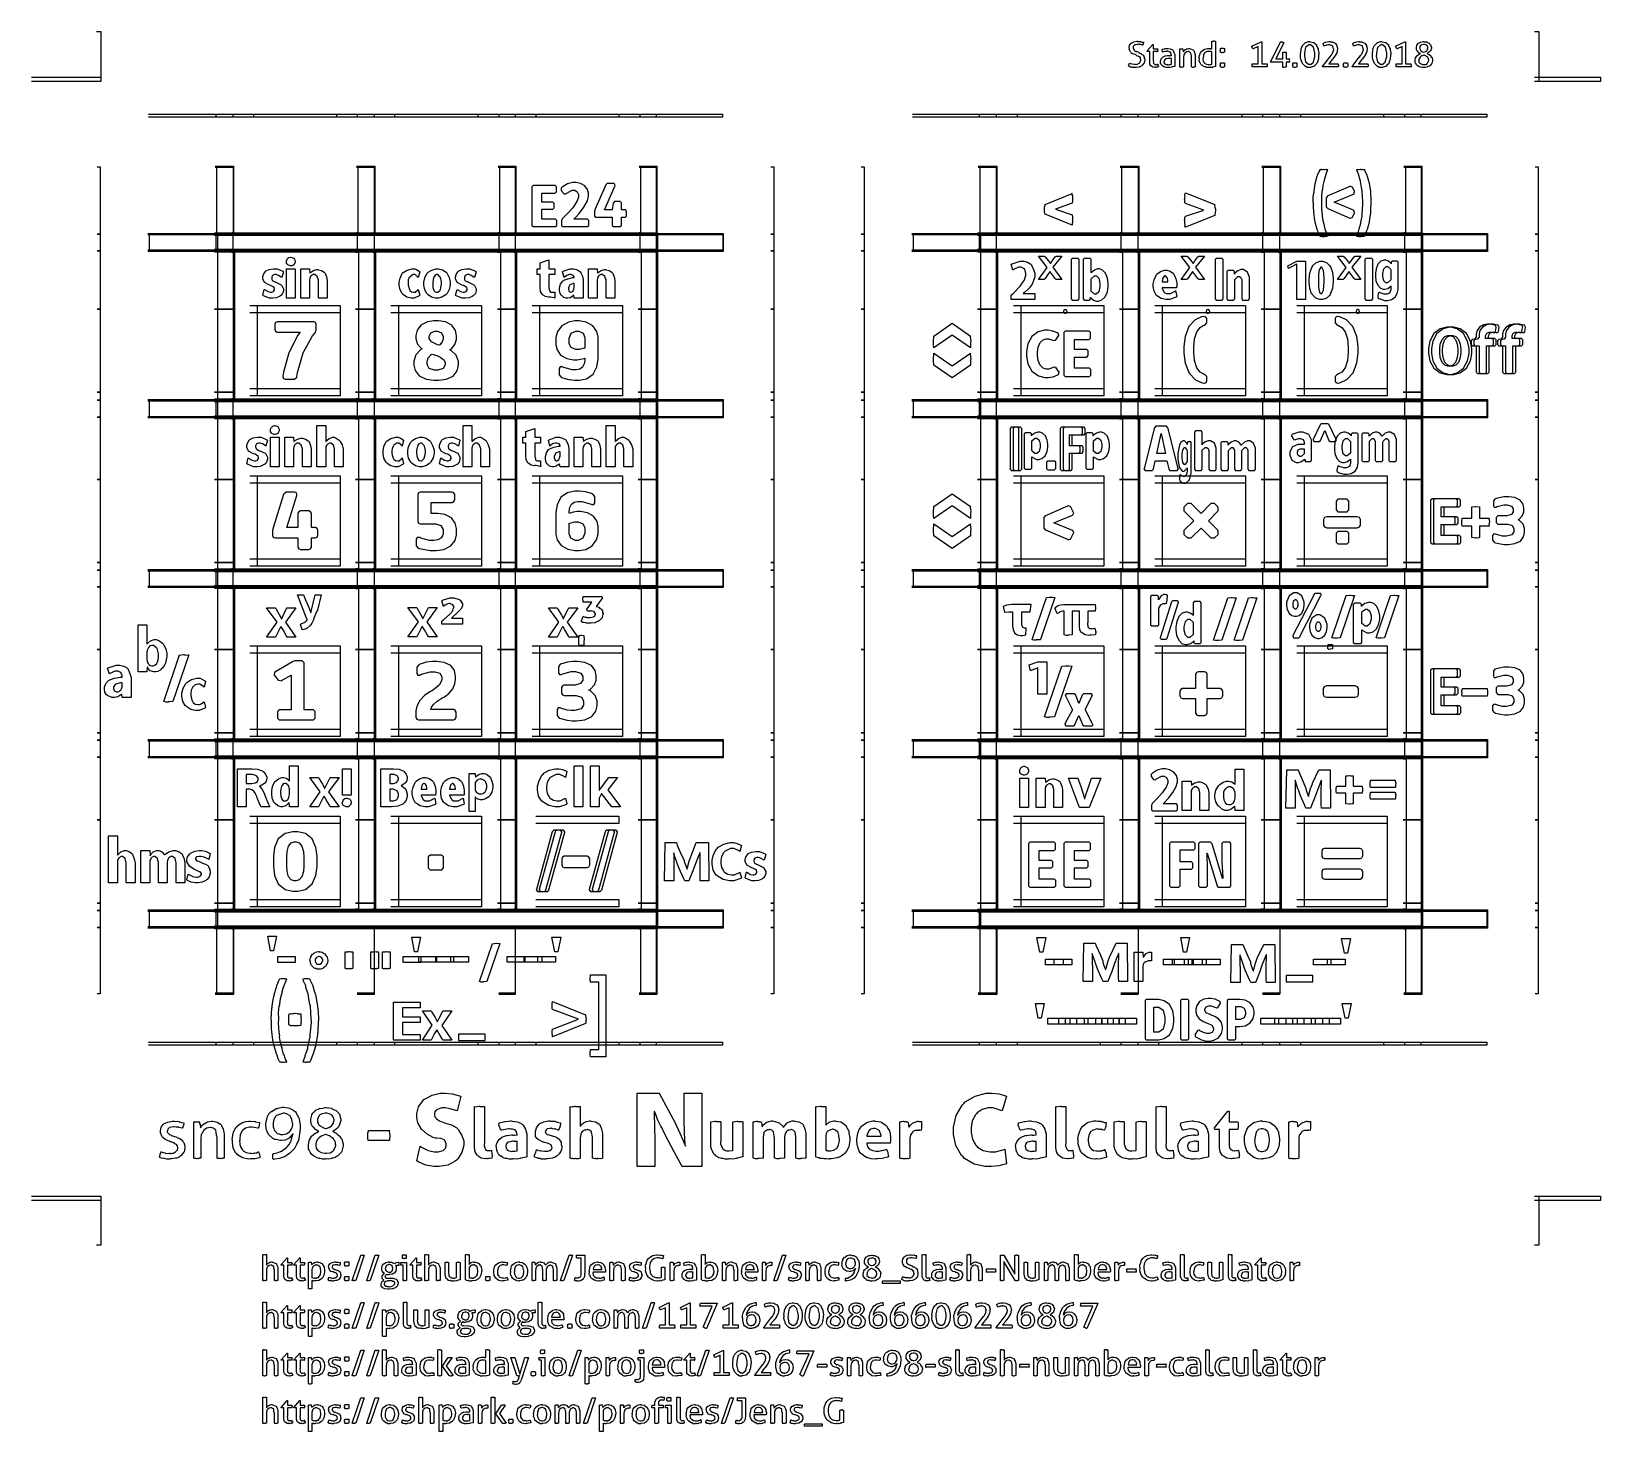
# Model space of a CAD drawing. Extents: x 1.97 to 9.39, y 0.66 to 7.28.
import ezdxf

# ---------------------------------------------------------------- set-up
doc = ezdxf.new("R2010")
doc.units = 0
doc.layers.get('0').update_dxf_attribs({"linetype": 'CONTINUOUS'})

msp = doc.modelspace()

# ---------------------------------------------------------------- linework, layer by layer
at = {"color": 0}
for points in [[(2.27707, 7.28472), (2.2979, 7.28472), (2.2979, 7.04719), (2.27707, 7.04719)], [(9.07986, 7.28472), (9.10069, 7.28472), (9.10069, 7.04719), (9.07986, 7.04719)], [(1.96875, 7.06803), (2.2979, 7.06803), (2.2979, 7.04719), (1.96875, 7.04719)], [(9.07986, 7.06803), (9.39307, 7.06803), (9.39307, 7.04719), (9.07986, 7.04719)], [(2.52289, 6.89307), (2.84169, 6.89307), (2.84169, 6.87918), (2.52289, 6.87918)], [(2.84169, 6.89307), (2.92219, 6.89307), (2.92219, 6.87918), (2.84169, 6.87918)], [(2.92219, 6.89307), (3.01942, 6.89307), (3.01942, 6.87918), (2.92219, 6.87918)], [(3.01942, 6.89307), (3.41178, 6.89307), (3.41178, 6.87918), (3.01942, 6.87918)], [(3.41178, 6.89307), (3.50971, 6.89307), (3.50971, 6.87918), (3.41178, 6.87918)], [(3.50971, 6.89307), (3.59028, 6.89307), (3.59028, 6.87918), (3.50971, 6.87918)], [(3.59028, 6.89307), (3.6875, 6.89307), (3.6875, 6.87918), (3.59028, 6.87918)], [(3.6875, 6.89307), (4.08057, 6.89307), (4.08057, 6.87918), (3.6875, 6.87918)], [(4.08057, 6.89307), (4.18056, 6.89307), (4.18056, 6.87918), (4.08057, 6.87918)], [(4.18056, 6.89307), (4.25765, 6.89307), (4.25765, 6.87918), (4.18056, 6.87918)], [(4.25765, 6.89307), (4.35558, 6.89307), (4.35558, 6.87918), (4.25765, 6.87918)], [(4.35558, 6.89307), (4.74858, 6.89307), (4.74858, 6.87918), (4.35558, 6.87918)], [(4.74858, 6.89307), (4.84722, 6.89307), (4.84722, 6.87918), (4.74858, 6.87918)], [(4.84722, 6.89307), (4.92432, 6.89307), (4.92432, 6.87918), (4.84722, 6.87918)], [(4.92432, 6.89307), (5.23888, 6.89307), (5.23888, 6.87918), (4.92432, 6.87918)], [(6.13747, 6.89307), (6.4521, 6.89307), (6.4521, 6.87918), (6.13747, 6.87918)], [(6.4521, 6.89307), (6.53267, 6.89307), (6.53267, 6.87918), (6.4521, 6.87918)], [(6.53267, 6.89307), (6.63265, 6.89307), (6.63265, 6.87918), (6.53267, 6.87918)], [(6.63265, 6.89307), (7.02572, 6.89307), (7.02572, 6.87918), (6.63265, 6.87918)], [(7.02572, 6.89307), (7.12358, 6.89307), (7.12358, 6.87918), (7.02572, 6.87918)], [(7.12358, 6.89307), (7.20415, 6.89307), (7.20415, 6.87918), (7.12358, 6.87918)], [(7.20415, 6.89307), (7.30208, 6.89307), (7.30208, 6.87918), (7.20415, 6.87918)], [(7.30208, 6.89307), (7.69515, 6.89307), (7.69515, 6.87918), (7.30208, 6.87918)], [(7.69515, 6.89307), (7.79372, 6.89307), (7.79372, 6.87918), (7.69515, 6.87918)], [(7.79372, 6.89307), (7.87429, 6.89307), (7.87429, 6.87918), (7.79372, 6.87918)], [(7.87429, 6.89307), (7.97293, 6.89307), (7.97293, 6.87918), (7.87429, 6.87918)], [(7.97293, 6.89307), (8.366, 6.89307), (8.366, 6.87918), (7.97293, 6.87918)], [(8.366, 6.89307), (8.46599, 6.89307), (8.46599, 6.87918), (8.366, 6.87918)], [(8.46599, 6.89307), (8.54308, 6.89307), (8.54308, 6.87918), (8.46599, 6.87918)], [(8.54308, 6.89307), (8.85417, 6.89307), (8.85417, 6.87918), (8.54308, 6.87918)], [(2.28054, 6.64378), (2.29443, 6.64378), (2.29443, 6.32568), (2.28054, 6.32568)], [(2.83822, 6.64725), (2.84517, 6.64725), (2.84517, 6.31874), (2.83822, 6.31874)], [(2.83822, 6.64725), (2.92567, 6.64725), (2.92567, 6.64031), (2.83822, 6.64031)], [(2.91872, 6.64725), (2.92567, 6.64725), (2.92567, 6.33263), (2.91872, 6.33263)], [(3.50624, 6.64725), (3.51318, 6.64725), (3.51318, 6.33263), (3.50624, 6.33263)], [(3.50624, 6.64725), (3.59375, 6.64725), (3.59375, 6.64031), (3.50624, 6.64031)], [(3.58681, 6.64725), (3.59375, 6.64725), (3.59375, 6.33263), (3.58681, 6.33263)], [(4.17708, 6.64725), (4.18403, 6.64725), (4.18403, 6.33263), (4.17708, 6.33263)], [(4.17708, 6.64725), (4.26112, 6.64725), (4.26112, 6.64031), (4.17708, 6.64031)], [(4.25418, 6.64725), (4.26112, 6.64725), (4.26112, 6.33263), (4.25418, 6.33263)], [(4.84375, 6.64725), (4.85069, 6.64725), (4.85069, 6.33263), (4.84375, 6.33263)], [(4.84375, 6.64725), (4.92779, 6.64725), (4.92779, 6.64031), (4.84375, 6.64031)], [(4.92085, 6.64725), (4.92779, 6.64725), (4.92779, 6.31874), (4.92085, 6.31874)], [(5.46733, 6.64378), (5.48122, 6.64378), (5.48122, 6.32568), (5.46733, 6.32568)], [(5.89513, 6.64378), (5.90901, 6.64378), (5.90901, 6.32568), (5.89513, 6.32568)], [(6.44862, 6.64725), (6.45557, 6.64725), (6.45557, 6.31874), (6.44862, 6.31874)], [(6.44862, 6.64725), (6.53614, 6.64725), (6.53614, 6.64031), (6.44862, 6.64031)], [(6.52919, 6.64725), (6.53614, 6.64725), (6.53614, 6.33263), (6.52919, 6.33263)], [(7.12011, 6.64725), (7.12706, 6.64725), (7.12706, 6.33263), (7.12011, 6.33263)], [(7.12011, 6.64725), (7.20762, 6.64725), (7.20762, 6.64031), (7.12011, 6.64031)], [(7.20068, 6.64725), (7.20762, 6.64725), (7.20762, 6.33263), (7.20068, 6.33263)], [(7.79025, 6.64725), (7.79719, 6.64725), (7.79719, 6.33263), (7.79025, 6.33263)], [(7.79025, 6.64725), (7.87776, 6.64725), (7.87776, 6.64031), (7.79025, 6.64031)], [(7.87082, 6.64725), (7.87776, 6.64725), (7.87776, 6.33263), (7.87082, 6.33263)], [(8.46251, 6.64725), (8.46946, 6.64725), (8.46946, 6.33263), (8.46251, 6.33263)], [(8.46251, 6.64725), (8.54656, 6.64725), (8.54656, 6.64031), (8.46251, 6.64031)], [(8.53961, 6.64725), (8.54656, 6.64725), (8.54656, 6.31874), (8.53961, 6.31874)], [(9.08333, 6.64378), (9.09722, 6.64378), (9.09722, 6.32568), (9.08333, 6.32568)], [(2.28054, 6.32568), (2.29443, 6.32568), (2.29443, 6.24724), (2.28054, 6.24724)], [(2.51942, 6.32915), (2.52636, 6.32915), (2.52636, 6.24376), (2.51942, 6.24376)], [(2.51942, 6.32915), (2.84864, 6.32915), (2.84864, 6.32221), (2.51942, 6.32221)], [(2.83475, 6.33263), (2.84864, 6.33263), (2.84864, 6.24029), (2.83475, 6.24029)], [(2.83475, 6.33263), (2.92567, 6.33263), (2.92567, 6.31874), (2.83475, 6.31874)], [(2.91872, 6.33263), (3.01942, 6.33263), (3.01942, 6.31874), (2.91872, 6.31874)], [(3.01942, 6.33263), (3.41178, 6.33263), (3.41178, 6.31874), (3.01942, 6.31874)], [(3.41178, 6.33263), (3.51318, 6.33263), (3.51318, 6.31874), (3.41178, 6.31874)], [(3.50624, 6.33263), (3.59375, 6.33263), (3.59375, 6.31874), (3.50624, 6.31874)], [(3.58681, 6.33263), (3.6875, 6.33263), (3.6875, 6.31874), (3.58681, 6.31874)], [(3.6875, 6.33263), (4.08057, 6.33263), (4.08057, 6.31874), (3.6875, 6.31874)], [(4.08057, 6.33263), (4.18403, 6.33263), (4.18403, 6.31874), (4.08057, 6.31874)], [(4.17708, 6.33263), (4.26112, 6.33263), (4.26112, 6.31874), (4.17708, 6.31874)], [(4.25418, 6.33263), (4.35558, 6.33263), (4.35558, 6.31874), (4.25418, 6.31874)], [(4.35558, 6.33263), (4.74858, 6.33263), (4.74858, 6.31874), (4.35558, 6.31874)], [(4.74858, 6.33263), (4.85069, 6.33263), (4.85069, 6.31874), (4.74858, 6.31874)], [(4.84375, 6.33263), (4.93126, 6.33263), (4.93126, 6.31874), (4.84375, 6.31874)], [(4.91737, 6.33263), (4.93126, 6.33263), (4.93126, 6.24029), (4.91737, 6.24029)], [(4.91737, 6.32915), (5.24235, 6.32915), (5.24235, 6.32221), (4.91737, 6.32221)], [(5.2354, 6.32915), (5.24235, 6.32915), (5.24235, 6.24376), (5.2354, 6.24376)], [(5.46733, 6.32568), (5.48122, 6.32568), (5.48122, 6.24724), (5.46733, 6.24724)], [(5.89513, 6.32568), (5.90901, 6.32568), (5.90901, 6.24724), (5.89513, 6.24724)], [(6.134, 6.32915), (6.14094, 6.32915), (6.14094, 6.24376), (6.134, 6.24376)], [(6.134, 6.32915), (6.45904, 6.32915), (6.45904, 6.32221), (6.134, 6.32221)], [(6.44515, 6.33263), (6.45904, 6.33263), (6.45904, 6.24029), (6.44515, 6.24029)], [(6.44515, 6.33263), (6.53614, 6.33263), (6.53614, 6.31874), (6.44515, 6.31874)], [(6.52919, 6.33263), (6.63265, 6.33263), (6.63265, 6.31874), (6.52919, 6.31874)], [(6.63265, 6.33263), (7.02572, 6.33263), (7.02572, 6.31874), (6.63265, 6.31874)], [(7.02572, 6.33263), (7.12706, 6.33263), (7.12706, 6.31874), (7.02572, 6.31874)], [(7.12011, 6.33263), (7.20762, 6.33263), (7.20762, 6.31874), (7.12011, 6.31874)], [(7.20068, 6.33263), (7.30208, 6.33263), (7.30208, 6.31874), (7.20068, 6.31874)], [(7.30208, 6.33263), (7.69515, 6.33263), (7.69515, 6.31874), (7.30208, 6.31874)], [(7.69515, 6.33263), (7.79719, 6.33263), (7.79719, 6.31874), (7.69515, 6.31874)], [(7.79025, 6.33263), (7.87776, 6.33263), (7.87776, 6.31874), (7.79025, 6.31874)], [(7.87082, 6.33263), (7.97293, 6.33263), (7.97293, 6.31874), (7.87082, 6.31874)], [(7.97293, 6.33263), (8.366, 6.33263), (8.366, 6.31874), (7.97293, 6.31874)], [(8.366, 6.33263), (8.46946, 6.33263), (8.46946, 6.31874), (8.366, 6.31874)], [(8.46251, 6.33263), (8.55003, 6.33263), (8.55003, 6.31874), (8.46251, 6.31874)], [(8.53614, 6.33263), (8.55003, 6.33263), (8.55003, 6.24029), (8.53614, 6.24029)], [(8.53614, 6.32915), (8.85764, 6.32915), (8.85764, 6.32221), (8.53614, 6.32221)], [(8.85069, 6.32915), (8.85764, 6.32915), (8.85764, 6.24376), (8.85069, 6.24376)], [(9.08333, 6.32568), (9.09722, 6.32568), (9.09722, 6.24724), (9.08333, 6.24724)], [(2.28054, 6.24724), (2.29443, 6.24724), (2.29443, 5.97151), (2.28054, 5.97151)], [(2.51942, 6.25071), (2.83475, 6.25071), (2.83475, 6.24376), (2.51942, 6.24376)], [(2.83475, 6.25418), (2.84864, 6.25418), (2.84864, 5.97151), (2.83475, 5.97151)], [(2.84864, 6.25418), (2.92914, 6.25418), (2.92914, 6.24029), (2.84864, 6.24029)], [(2.91525, 6.25418), (3.01942, 6.25418), (3.01942, 6.24029), (2.91525, 6.24029)], [(2.91525, 6.24029), (2.92914, 6.24029), (2.92914, 5.97151), (2.91525, 5.97151)], [(3.01942, 6.25418), (3.41178, 6.25418), (3.41178, 6.24029), (3.01942, 6.24029)], [(3.41178, 6.25418), (3.51665, 6.25418), (3.51665, 6.24029), (3.41178, 6.24029)], [(3.50276, 6.25418), (3.59722, 6.25418), (3.59722, 6.24029), (3.50276, 6.24029)], [(3.50276, 6.24029), (3.51665, 6.24029), (3.51665, 5.97151), (3.50276, 5.97151)], [(3.58333, 6.25418), (3.6875, 6.25418), (3.6875, 6.24029), (3.58333, 6.24029)], [(3.58333, 6.24029), (3.59722, 6.24029), (3.59722, 5.97151), (3.58333, 5.97151)], [(3.6875, 6.25418), (4.08057, 6.25418), (4.08057, 6.24029), (3.6875, 6.24029)], [(4.08057, 6.25418), (4.1875, 6.25418), (4.1875, 6.24029), (4.08057, 6.24029)], [(4.17361, 6.25418), (4.2646, 6.25418), (4.2646, 6.24029), (4.17361, 6.24029)], [(4.17361, 6.24029), (4.1875, 6.24029), (4.1875, 5.97151), (4.17361, 5.97151)], [(4.25071, 6.25418), (4.35558, 6.25418), (4.35558, 6.24029), (4.25071, 6.24029)], [(4.25071, 6.24029), (4.2646, 6.24029), (4.2646, 5.97151), (4.25071, 5.97151)], [(4.35558, 6.25418), (4.74858, 6.25418), (4.74858, 6.24029), (4.35558, 6.24029)], [(4.74858, 6.25418), (4.85417, 6.25418), (4.85417, 6.24029), (4.74858, 6.24029)], [(4.84028, 6.25418), (4.91737, 6.25418), (4.91737, 6.24029), (4.84028, 6.24029)], [(4.84028, 6.24029), (4.85417, 6.24029), (4.85417, 5.97151), (4.84028, 5.97151)], [(4.91737, 6.25418), (4.93126, 6.25418), (4.93126, 5.97151), (4.91737, 5.97151)], [(4.93126, 6.25071), (5.24235, 6.25071), (5.24235, 6.24376), (4.93126, 6.24376)], [(5.46733, 6.24724), (5.48122, 6.24724), (5.48122, 5.97151), (5.46733, 5.97151)], [(5.89513, 6.24724), (5.90901, 6.24724), (5.90901, 5.97151), (5.89513, 5.97151)], [(6.134, 6.25071), (6.44515, 6.25071), (6.44515, 6.24376), (6.134, 6.24376)], [(6.44515, 6.25418), (6.45904, 6.25418), (6.45904, 5.97151), (6.44515, 5.97151)], [(6.45904, 6.25418), (6.53961, 6.25418), (6.53961, 6.24029), (6.45904, 6.24029)], [(6.52572, 6.25418), (6.63265, 6.25418), (6.63265, 6.24029), (6.52572, 6.24029)], [(6.52572, 6.24029), (6.53961, 6.24029), (6.53961, 5.97151), (6.52572, 5.97151)], [(6.63265, 6.25418), (7.02572, 6.25418), (7.02572, 6.24029), (6.63265, 6.24029)], [(7.02572, 6.25418), (7.13053, 6.25418), (7.13053, 6.24029), (7.02572, 6.24029)], [(7.11664, 6.25418), (7.2111, 6.25418), (7.2111, 6.24029), (7.11664, 6.24029)], [(7.11664, 6.24029), (7.13053, 6.24029), (7.13053, 5.97151), (7.11664, 5.97151)], [(7.19721, 6.25418), (7.30208, 6.25418), (7.30208, 6.24029), (7.19721, 6.24029)], [(7.19721, 6.24029), (7.2111, 6.24029), (7.2111, 5.97151), (7.19721, 5.97151)], [(7.30208, 6.25418), (7.69515, 6.25418), (7.69515, 6.24029), (7.30208, 6.24029)], [(7.69515, 6.25418), (7.80067, 6.25418), (7.80067, 6.24029), (7.69515, 6.24029)], [(7.78678, 6.25418), (7.88124, 6.25418), (7.88124, 6.24029), (7.78678, 6.24029)], [(7.78678, 6.24029), (7.80067, 6.24029), (7.80067, 5.97151), (7.78678, 5.97151)], [(7.86735, 6.25418), (7.97293, 6.25418), (7.97293, 6.24029), (7.86735, 6.24029)], [(7.86735, 6.24029), (7.88124, 6.24029), (7.88124, 5.97151), (7.86735, 5.97151)], [(7.97293, 6.25418), (8.366, 6.25418), (8.366, 6.24029), (7.97293, 6.24029)], [(8.366, 6.25418), (8.47293, 6.25418), (8.47293, 6.24029), (8.366, 6.24029)], [(8.45904, 6.25418), (8.53614, 6.25418), (8.53614, 6.24029), (8.45904, 6.24029)], [(8.45904, 6.24029), (8.47293, 6.24029), (8.47293, 5.97151), (8.45904, 5.97151)], [(8.53614, 6.25418), (8.55003, 6.25418), (8.55003, 5.97151), (8.53614, 5.97151)], [(8.55003, 6.25071), (8.85764, 6.25071), (8.85764, 6.24376), (8.55003, 6.24376)], [(9.08333, 6.24724), (9.09722, 6.24724), (9.09722, 5.97151), (9.08333, 5.97151)], [(2.28054, 5.97151), (2.29443, 5.97151), (2.29443, 5.57844), (2.28054, 5.57844)], [(2.83475, 5.97151), (2.84864, 5.97151), (2.84864, 5.57844), (2.83475, 5.57844)], [(2.91525, 5.97151), (2.92914, 5.97151), (2.92914, 5.57844), (2.91525, 5.57844)], [(3.00206, 5.98888), (3.03678, 5.98888), (3.03678, 5.56108), (3.00206, 5.56108)], [(3.00206, 5.98888), (3.42914, 5.98888), (3.42914, 5.95415), (3.00206, 5.95415)], [(3.39442, 5.98888), (3.42914, 5.98888), (3.42914, 5.56108), (3.39442, 5.56108)], [(3.50276, 5.97151), (3.51665, 5.97151), (3.51665, 5.57844), (3.50276, 5.57844)], [(3.58333, 5.97151), (3.59722, 5.97151), (3.59722, 5.57844), (3.58333, 5.57844)], [(3.67014, 5.98888), (3.70486, 5.98888), (3.70486, 5.56108), (3.67014, 5.56108)], [(3.67014, 5.98888), (4.09793, 5.98888), (4.09793, 5.95415), (3.67014, 5.95415)], [(4.06321, 5.98888), (4.09793, 5.98888), (4.09793, 5.56108), (4.06321, 5.56108)], [(4.17361, 5.97151), (4.1875, 5.97151), (4.1875, 5.57844), (4.17361, 5.57844)], [(4.25071, 5.97151), (4.2646, 5.97151), (4.2646, 5.57844), (4.25071, 5.57844)], [(4.33822, 5.98888), (4.37294, 5.98888), (4.37294, 5.56108), (4.33822, 5.56108)], [(4.33822, 5.98888), (4.76594, 5.98888), (4.76594, 5.95415), (4.33822, 5.95415)], [(4.73122, 5.98888), (4.76594, 5.98888), (4.76594, 5.56108), (4.73122, 5.56108)], [(4.84028, 5.97151), (4.85417, 5.97151), (4.85417, 5.57844), (4.84028, 5.57844)], [(4.91737, 5.97151), (4.93126, 5.97151), (4.93126, 5.57844), (4.91737, 5.57844)], [(5.46733, 5.97151), (5.48122, 5.97151), (5.48122, 5.57844), (5.46733, 5.57844)], [(5.89513, 5.97151), (5.90901, 5.97151), (5.90901, 5.57844), (5.89513, 5.57844)], [(6.44515, 5.97151), (6.45904, 5.97151), (6.45904, 5.57844), (6.44515, 5.57844)], [(6.52572, 5.97151), (6.53961, 5.97151), (6.53961, 5.57844), (6.52572, 5.57844)], [(6.61529, 5.98888), (6.65001, 5.98888), (6.65001, 5.56108), (6.61529, 5.56108)], [(6.61529, 5.98888), (7.04308, 5.98888), (7.04308, 5.95415), (6.61529, 5.95415)], [(7.00836, 5.98888), (7.04308, 5.98888), (7.04308, 5.56108), (7.00836, 5.56108)], [(7.11664, 5.97151), (7.13053, 5.97151), (7.13053, 5.57844), (7.11664, 5.57844)], [(7.19721, 5.97151), (7.2111, 5.97151), (7.2111, 5.57844), (7.19721, 5.57844)], [(7.28472, 5.98888), (7.31944, 5.98888), (7.31944, 5.56108), (7.28472, 5.56108)], [(7.28472, 5.98888), (7.71251, 5.98888), (7.71251, 5.95415), (7.28472, 5.95415)], [(7.67779, 5.98888), (7.71251, 5.98888), (7.71251, 5.56108), (7.67779, 5.56108)], [(7.78678, 5.97151), (7.80067, 5.97151), (7.80067, 5.57844), (7.78678, 5.57844)], [(7.86735, 5.97151), (7.88124, 5.97151), (7.88124, 5.57844), (7.86735, 5.57844)], [(7.95557, 5.98888), (7.99029, 5.98888), (7.99029, 5.56108), (7.95557, 5.56108)], [(7.95557, 5.98888), (8.38336, 5.98888), (8.38336, 5.95415), (7.95557, 5.95415)], [(8.34864, 5.98888), (8.38336, 5.98888), (8.38336, 5.56108), (8.34864, 5.56108)], [(8.45904, 5.97151), (8.47293, 5.97151), (8.47293, 5.57844), (8.45904, 5.57844)], [(8.53614, 5.97151), (8.55003, 5.97151), (8.55003, 5.57844), (8.53614, 5.57844)], [(9.08333, 5.97151), (9.09722, 5.97151), (9.09722, 5.57844), (9.08333, 5.57844)], [(2.28054, 5.57844), (2.29443, 5.57844), (2.29443, 5.53961), (2.28054, 5.53961)], [(2.83475, 5.57844), (2.84864, 5.57844), (2.84864, 5.53267), (2.83475, 5.53267)], [(2.91525, 5.57844), (2.92914, 5.57844), (2.92914, 5.54656), (2.91525, 5.54656)], [(3.00206, 5.59581), (3.42914, 5.59581), (3.42914, 5.56108), (3.00206, 5.56108)], [(3.50276, 5.57844), (3.51665, 5.57844), (3.51665, 5.54656), (3.50276, 5.54656)], [(3.58333, 5.57844), (3.59722, 5.57844), (3.59722, 5.54656), (3.58333, 5.54656)], [(3.67014, 5.59581), (4.09793, 5.59581), (4.09793, 5.56108), (3.67014, 5.56108)], [(4.17361, 5.57844), (4.1875, 5.57844), (4.1875, 5.54656), (4.17361, 5.54656)], [(4.25071, 5.57844), (4.2646, 5.57844), (4.2646, 5.54656), (4.25071, 5.54656)], [(4.33822, 5.59581), (4.76594, 5.59581), (4.76594, 5.56108), (4.33822, 5.56108)], [(4.84028, 5.57844), (4.85417, 5.57844), (4.85417, 5.54656), (4.84028, 5.54656)], [(4.91737, 5.57844), (4.93126, 5.57844), (4.93126, 5.53267), (4.91737, 5.53267)], [(5.46733, 5.57844), (5.48122, 5.57844), (5.48122, 5.53961), (5.46733, 5.53961)], [(5.89513, 5.57844), (5.90901, 5.57844), (5.90901, 5.53961), (5.89513, 5.53961)], [(6.44515, 5.57844), (6.45904, 5.57844), (6.45904, 5.53267), (6.44515, 5.53267)], [(6.52572, 5.57844), (6.53961, 5.57844), (6.53961, 5.54656), (6.52572, 5.54656)], [(6.61529, 5.59581), (7.04308, 5.59581), (7.04308, 5.56108), (6.61529, 5.56108)], [(7.11664, 5.57844), (7.13053, 5.57844), (7.13053, 5.54656), (7.11664, 5.54656)], [(7.19721, 5.57844), (7.2111, 5.57844), (7.2111, 5.54656), (7.19721, 5.54656)], [(7.28472, 5.59581), (7.71251, 5.59581), (7.71251, 5.56108), (7.28472, 5.56108)], [(7.78678, 5.57844), (7.80067, 5.57844), (7.80067, 5.54656), (7.78678, 5.54656)], [(7.86735, 5.57844), (7.88124, 5.57844), (7.88124, 5.54656), (7.86735, 5.54656)], [(7.95557, 5.59581), (8.38336, 5.59581), (8.38336, 5.56108), (7.95557, 5.56108)], [(8.45904, 5.57844), (8.47293, 5.57844), (8.47293, 5.54656), (8.45904, 5.54656)], [(8.53614, 5.57844), (8.55003, 5.57844), (8.55003, 5.53267), (8.53614, 5.53267)], [(9.08333, 5.57844), (9.09722, 5.57844), (9.09722, 5.53961), (9.08333, 5.53961)], [(2.28054, 5.53961), (2.29443, 5.53961), (2.29443, 5.45975), (2.28054, 5.45975)], [(2.51942, 5.54308), (2.52636, 5.54308), (2.52636, 5.45628), (2.51942, 5.45628)], [(2.51942, 5.54308), (2.83475, 5.54308), (2.83475, 5.53614), (2.51942, 5.53614)], [(2.83475, 5.54656), (2.84864, 5.54656), (2.84864, 5.45281), (2.83475, 5.45281)], [(2.84864, 5.54656), (2.92914, 5.54656), (2.92914, 5.53267), (2.84864, 5.53267)], [(2.91525, 5.54656), (3.01942, 5.54656), (3.01942, 5.53267), (2.91525, 5.53267)], [(3.01942, 5.54656), (3.41178, 5.54656), (3.41178, 5.53267), (3.01942, 5.53267)], [(3.41178, 5.54656), (3.51665, 5.54656), (3.51665, 5.53267), (3.41178, 5.53267)], [(3.50276, 5.54656), (3.59722, 5.54656), (3.59722, 5.53267), (3.50276, 5.53267)], [(3.58333, 5.54656), (3.6875, 5.54656), (3.6875, 5.53267), (3.58333, 5.53267)], [(3.6875, 5.54656), (4.08057, 5.54656), (4.08057, 5.53267), (3.6875, 5.53267)], [(4.08057, 5.54656), (4.1875, 5.54656), (4.1875, 5.53267), (4.08057, 5.53267)], [(4.17361, 5.54656), (4.2646, 5.54656), (4.2646, 5.53267), (4.17361, 5.53267)], [(4.25071, 5.54656), (4.35558, 5.54656), (4.35558, 5.53267), (4.25071, 5.53267)], [(4.35558, 5.54656), (4.74858, 5.54656), (4.74858, 5.53267), (4.35558, 5.53267)], [(4.74858, 5.54656), (4.85417, 5.54656), (4.85417, 5.53267), (4.74858, 5.53267)], [(4.84028, 5.54656), (4.91737, 5.54656), (4.91737, 5.53267), (4.84028, 5.53267)], [(4.91737, 5.54656), (4.93126, 5.54656), (4.93126, 5.45281), (4.91737, 5.45281)], [(4.93126, 5.54308), (5.24235, 5.54308), (5.24235, 5.53614), (4.93126, 5.53614)], [(5.2354, 5.54308), (5.24235, 5.54308), (5.24235, 5.45628), (5.2354, 5.45628)], [(5.46733, 5.53961), (5.48122, 5.53961), (5.48122, 5.45975), (5.46733, 5.45975)], [(5.89513, 5.53961), (5.90901, 5.53961), (5.90901, 5.45975), (5.89513, 5.45975)], [(6.134, 5.54308), (6.14094, 5.54308), (6.14094, 5.45628), (6.134, 5.45628)], [(6.134, 5.54308), (6.44515, 5.54308), (6.44515, 5.53614), (6.134, 5.53614)], [(6.44515, 5.54656), (6.45904, 5.54656), (6.45904, 5.45281), (6.44515, 5.45281)], [(6.45904, 5.54656), (6.53961, 5.54656), (6.53961, 5.53267), (6.45904, 5.53267)], [(6.52572, 5.54656), (6.63265, 5.54656), (6.63265, 5.53267), (6.52572, 5.53267)], [(6.63265, 5.54656), (7.02572, 5.54656), (7.02572, 5.53267), (6.63265, 5.53267)], [(7.02572, 5.54656), (7.13053, 5.54656), (7.13053, 5.53267), (7.02572, 5.53267)], [(7.11664, 5.54656), (7.2111, 5.54656), (7.2111, 5.53267), (7.11664, 5.53267)], [(7.19721, 5.54656), (7.30208, 5.54656), (7.30208, 5.53267), (7.19721, 5.53267)], [(7.30208, 5.54656), (7.69515, 5.54656), (7.69515, 5.53267), (7.30208, 5.53267)], [(7.69515, 5.54656), (7.80067, 5.54656), (7.80067, 5.53267), (7.69515, 5.53267)], [(7.78678, 5.54656), (7.88124, 5.54656), (7.88124, 5.53267), (7.78678, 5.53267)], [(7.86735, 5.54656), (7.97293, 5.54656), (7.97293, 5.53267), (7.86735, 5.53267)], [(7.97293, 5.54656), (8.366, 5.54656), (8.366, 5.53267), (7.97293, 5.53267)], [(8.366, 5.54656), (8.47293, 5.54656), (8.47293, 5.53267), (8.366, 5.53267)], [(8.45904, 5.54656), (8.53614, 5.54656), (8.53614, 5.53267), (8.45904, 5.53267)], [(8.53614, 5.54656), (8.55003, 5.54656), (8.55003, 5.45281), (8.53614, 5.45281)], [(8.55003, 5.54308), (8.85764, 5.54308), (8.85764, 5.53614), (8.55003, 5.53614)], [(8.85069, 5.54308), (8.85764, 5.54308), (8.85764, 5.45628), (8.85069, 5.45628)], [(9.08333, 5.53961), (9.09722, 5.53961), (9.09722, 5.45975), (9.08333, 5.45975)], [(2.28054, 5.45975), (2.29443, 5.45975), (2.29443, 5.16461), (2.28054, 5.16461)], [(2.51942, 5.46322), (2.83475, 5.46322), (2.83475, 5.45628), (2.51942, 5.45628)], [(2.83475, 5.46669), (2.84864, 5.46669), (2.84864, 5.16461), (2.83475, 5.16461)], [(2.84864, 5.46669), (2.92914, 5.46669), (2.92914, 5.45281), (2.84864, 5.45281)], [(2.91525, 5.46669), (3.01942, 5.46669), (3.01942, 5.45281), (2.91525, 5.45281)], [(2.91525, 5.45281), (2.92914, 5.45281), (2.92914, 5.16461), (2.91525, 5.16461)], [(3.01942, 5.46669), (3.41178, 5.46669), (3.41178, 5.45281), (3.01942, 5.45281)], [(3.41178, 5.46669), (3.51665, 5.46669), (3.51665, 5.45281), (3.41178, 5.45281)], [(3.50276, 5.46669), (3.59722, 5.46669), (3.59722, 5.45281), (3.50276, 5.45281)], [(3.50276, 5.45281), (3.51665, 5.45281), (3.51665, 5.16461), (3.50276, 5.16461)], [(3.58333, 5.46669), (3.6875, 5.46669), (3.6875, 5.45281), (3.58333, 5.45281)], [(3.58333, 5.45281), (3.59722, 5.45281), (3.59722, 5.16461), (3.58333, 5.16461)], [(3.6875, 5.46669), (4.08057, 5.46669), (4.08057, 5.45281), (3.6875, 5.45281)], [(4.08057, 5.46669), (4.1875, 5.46669), (4.1875, 5.45281), (4.08057, 5.45281)], [(4.17361, 5.46669), (4.2646, 5.46669), (4.2646, 5.45281), (4.17361, 5.45281)], [(4.17361, 5.45281), (4.1875, 5.45281), (4.1875, 5.16461), (4.17361, 5.16461)], [(4.25071, 5.46669), (4.35558, 5.46669), (4.35558, 5.45281), (4.25071, 5.45281)], [(4.25071, 5.45281), (4.2646, 5.45281), (4.2646, 5.16461), (4.25071, 5.16461)], [(4.35558, 5.46669), (4.74858, 5.46669), (4.74858, 5.45281), (4.35558, 5.45281)], [(4.74858, 5.46669), (4.85417, 5.46669), (4.85417, 5.45281), (4.74858, 5.45281)], [(4.84028, 5.46669), (4.91737, 5.46669), (4.91737, 5.45281), (4.84028, 5.45281)], [(4.84028, 5.45281), (4.85417, 5.45281), (4.85417, 5.16461), (4.84028, 5.16461)], [(4.91737, 5.46669), (4.93126, 5.46669), (4.93126, 5.16461), (4.91737, 5.16461)], [(4.93126, 5.46322), (5.24235, 5.46322), (5.24235, 5.45628), (4.93126, 5.45628)], [(5.46733, 5.45975), (5.48122, 5.45975), (5.48122, 5.16461), (5.46733, 5.16461)], [(5.89513, 5.45975), (5.90901, 5.45975), (5.90901, 5.16461), (5.89513, 5.16461)], [(6.134, 5.46322), (6.44515, 5.46322), (6.44515, 5.45628), (6.134, 5.45628)], [(6.44515, 5.46669), (6.45904, 5.46669), (6.45904, 5.16461), (6.44515, 5.16461)], [(6.45904, 5.46669), (6.53961, 5.46669), (6.53961, 5.45281), (6.45904, 5.45281)], [(6.52572, 5.46669), (6.63265, 5.46669), (6.63265, 5.45281), (6.52572, 5.45281)], [(6.52572, 5.45281), (6.53961, 5.45281), (6.53961, 5.16461), (6.52572, 5.16461)], [(6.63265, 5.46669), (7.02572, 5.46669), (7.02572, 5.45281), (6.63265, 5.45281)], [(7.02572, 5.46669), (7.13053, 5.46669), (7.13053, 5.45281), (7.02572, 5.45281)], [(7.11664, 5.46669), (7.2111, 5.46669), (7.2111, 5.45281), (7.11664, 5.45281)], [(7.11664, 5.45281), (7.13053, 5.45281), (7.13053, 5.16461), (7.11664, 5.16461)], [(7.19721, 5.46669), (7.30208, 5.46669), (7.30208, 5.45281), (7.19721, 5.45281)], [(7.19721, 5.45281), (7.2111, 5.45281), (7.2111, 5.16461), (7.19721, 5.16461)], [(7.30208, 5.46669), (7.69515, 5.46669), (7.69515, 5.45281), (7.30208, 5.45281)], [(7.69515, 5.46669), (7.80067, 5.46669), (7.80067, 5.45281), (7.69515, 5.45281)], [(7.78678, 5.46669), (7.88124, 5.46669), (7.88124, 5.45281), (7.78678, 5.45281)], [(7.78678, 5.45281), (7.80067, 5.45281), (7.80067, 5.16461), (7.78678, 5.16461)], [(7.86735, 5.46669), (7.97293, 5.46669), (7.97293, 5.45281), (7.86735, 5.45281)], [(7.86735, 5.45281), (7.88124, 5.45281), (7.88124, 5.16461), (7.86735, 5.16461)], [(7.97293, 5.46669), (8.366, 5.46669), (8.366, 5.45281), (7.97293, 5.45281)], [(8.366, 5.46669), (8.47293, 5.46669), (8.47293, 5.45281), (8.366, 5.45281)], [(8.45904, 5.46669), (8.53614, 5.46669), (8.53614, 5.45281), (8.45904, 5.45281)], [(8.45904, 5.45281), (8.47293, 5.45281), (8.47293, 5.16461), (8.45904, 5.16461)], [(8.53614, 5.46669), (8.55003, 5.46669), (8.55003, 5.16461), (8.53614, 5.16461)], [(8.55003, 5.46322), (8.85764, 5.46322), (8.85764, 5.45628), (8.55003, 5.45628)], [(9.08333, 5.45975), (9.09722, 5.45975), (9.09722, 5.16461), (9.08333, 5.16461)], [(2.28054, 5.16461), (2.29443, 5.16461), (2.29443, 4.77225), (2.28054, 4.77225)], [(2.83475, 5.16461), (2.84864, 5.16461), (2.84864, 4.77225), (2.83475, 4.77225)], [(2.91525, 5.16461), (2.92914, 5.16461), (2.92914, 4.77225), (2.91525, 4.77225)], [(3.00206, 5.18197), (3.03678, 5.18197), (3.03678, 4.75489), (3.00206, 4.75489)], [(3.00206, 5.18197), (3.42914, 5.18197), (3.42914, 5.14725), (3.00206, 5.14725)], [(3.39442, 5.18197), (3.42914, 5.18197), (3.42914, 4.75489), (3.39442, 4.75489)], [(3.50276, 5.16461), (3.51665, 5.16461), (3.51665, 4.77225), (3.50276, 4.77225)], [(3.58333, 5.16461), (3.59722, 5.16461), (3.59722, 4.77225), (3.58333, 4.77225)], [(3.67014, 5.18197), (3.70486, 5.18197), (3.70486, 4.75489), (3.67014, 4.75489)], [(3.67014, 5.18197), (4.09793, 5.18197), (4.09793, 5.14725), (3.67014, 5.14725)], [(4.06321, 5.18197), (4.09793, 5.18197), (4.09793, 4.75489), (4.06321, 4.75489)], [(4.17361, 5.16461), (4.1875, 5.16461), (4.1875, 4.77225), (4.17361, 4.77225)], [(4.25071, 5.16461), (4.2646, 5.16461), (4.2646, 4.77225), (4.25071, 4.77225)], [(4.33822, 5.18197), (4.37294, 5.18197), (4.37294, 4.75489), (4.33822, 4.75489)], [(4.33822, 5.18197), (4.76594, 5.18197), (4.76594, 5.14725), (4.33822, 5.14725)], [(4.73122, 5.18197), (4.76594, 5.18197), (4.76594, 4.75489), (4.73122, 4.75489)], [(4.84028, 5.16461), (4.85417, 5.16461), (4.85417, 4.77225), (4.84028, 4.77225)], [(4.91737, 5.16461), (4.93126, 5.16461), (4.93126, 4.77225), (4.91737, 4.77225)], [(5.46733, 5.16461), (5.48122, 5.16461), (5.48122, 4.77225), (5.46733, 4.77225)], [(5.89513, 5.16461), (5.90901, 5.16461), (5.90901, 4.77225), (5.89513, 4.77225)], [(6.44515, 5.16461), (6.45904, 5.16461), (6.45904, 4.77225), (6.44515, 4.77225)], [(6.52572, 5.16461), (6.53961, 5.16461), (6.53961, 4.77225), (6.52572, 4.77225)], [(6.61529, 5.18197), (6.65001, 5.18197), (6.65001, 4.75489), (6.61529, 4.75489)], [(6.61529, 5.18197), (7.04308, 5.18197), (7.04308, 5.14725), (6.61529, 5.14725)], [(7.00836, 5.18197), (7.04308, 5.18197), (7.04308, 4.75489), (7.00836, 4.75489)], [(7.11664, 5.16461), (7.13053, 5.16461), (7.13053, 4.77225), (7.11664, 4.77225)], [(7.19721, 5.16461), (7.2111, 5.16461), (7.2111, 4.77225), (7.19721, 4.77225)], [(7.28472, 5.18197), (7.31944, 5.18197), (7.31944, 4.75489), (7.28472, 4.75489)], [(7.28472, 5.18197), (7.71251, 5.18197), (7.71251, 5.14725), (7.28472, 5.14725)], [(7.67779, 5.18197), (7.71251, 5.18197), (7.71251, 4.75489), (7.67779, 4.75489)], [(7.78678, 5.16461), (7.80067, 5.16461), (7.80067, 4.77225), (7.78678, 4.77225)], [(7.86735, 5.16461), (7.88124, 5.16461), (7.88124, 4.77225), (7.86735, 4.77225)], [(7.95557, 5.18197), (7.99029, 5.18197), (7.99029, 4.75489), (7.95557, 4.75489)], [(7.95557, 5.18197), (8.38336, 5.18197), (8.38336, 5.14725), (7.95557, 5.14725)], [(8.34864, 5.18197), (8.38336, 5.18197), (8.38336, 4.75489), (8.34864, 4.75489)], [(8.45904, 5.16461), (8.47293, 5.16461), (8.47293, 4.77225), (8.45904, 4.77225)], [(8.53614, 5.16461), (8.55003, 5.16461), (8.55003, 4.77225), (8.53614, 4.77225)], [(9.08333, 5.16461), (9.09722, 5.16461), (9.09722, 4.77225), (9.08333, 4.77225)], [(2.28054, 4.77225), (2.29443, 4.77225), (2.29443, 4.7354), (2.28054, 4.7354)], [(2.83475, 4.77225), (2.84864, 4.77225), (2.84864, 4.72846), (2.83475, 4.72846)], [(2.91525, 4.77225), (2.92914, 4.77225), (2.92914, 4.74235), (2.91525, 4.74235)], [(3.00206, 4.78961), (3.42914, 4.78961), (3.42914, 4.75489), (3.00206, 4.75489)], [(3.50276, 4.77225), (3.51665, 4.77225), (3.51665, 4.74235), (3.50276, 4.74235)], [(3.58333, 4.77225), (3.59722, 4.77225), (3.59722, 4.74235), (3.58333, 4.74235)], [(3.67014, 4.78961), (4.09793, 4.78961), (4.09793, 4.75489), (3.67014, 4.75489)], [(4.17361, 4.77225), (4.1875, 4.77225), (4.1875, 4.74235), (4.17361, 4.74235)], [(4.25071, 4.77225), (4.2646, 4.77225), (4.2646, 4.74235), (4.25071, 4.74235)], [(4.33822, 4.78961), (4.76594, 4.78961), (4.76594, 4.75489), (4.33822, 4.75489)], [(4.84028, 4.77225), (4.85417, 4.77225), (4.85417, 4.74235), (4.84028, 4.74235)], [(4.91737, 4.77225), (4.93126, 4.77225), (4.93126, 4.72846), (4.91737, 4.72846)], [(5.46733, 4.77225), (5.48122, 4.77225), (5.48122, 4.7354), (5.46733, 4.7354)], [(5.89513, 4.77225), (5.90901, 4.77225), (5.90901, 4.7354), (5.89513, 4.7354)], [(6.44515, 4.77225), (6.45904, 4.77225), (6.45904, 4.72846), (6.44515, 4.72846)], [(6.52572, 4.77225), (6.53961, 4.77225), (6.53961, 4.74235), (6.52572, 4.74235)], [(6.61529, 4.78961), (7.04308, 4.78961), (7.04308, 4.75489), (6.61529, 4.75489)], [(7.11664, 4.77225), (7.13053, 4.77225), (7.13053, 4.74235), (7.11664, 4.74235)], [(7.19721, 4.77225), (7.2111, 4.77225), (7.2111, 4.74235), (7.19721, 4.74235)], [(7.28472, 4.78961), (7.71251, 4.78961), (7.71251, 4.75489), (7.28472, 4.75489)], [(7.78678, 4.77225), (7.80067, 4.77225), (7.80067, 4.74235), (7.78678, 4.74235)], [(7.86735, 4.77225), (7.88124, 4.77225), (7.88124, 4.74235), (7.86735, 4.74235)], [(7.95557, 4.78961), (8.38336, 4.78961), (8.38336, 4.75489), (7.95557, 4.75489)], [(8.45904, 4.77225), (8.47293, 4.77225), (8.47293, 4.74235), (8.45904, 4.74235)], [(8.53614, 4.77225), (8.55003, 4.77225), (8.55003, 4.72846), (8.53614, 4.72846)], [(9.08333, 4.77225), (9.09722, 4.77225), (9.09722, 4.7354), (9.08333, 4.7354)], [(2.28054, 4.7354), (2.29443, 4.7354), (2.29443, 4.65696), (2.28054, 4.65696)], [(2.51942, 4.73888), (2.52636, 4.73888), (2.52636, 4.65349), (2.51942, 4.65349)], [(2.51942, 4.73888), (2.83475, 4.73888), (2.83475, 4.73193), (2.51942, 4.73193)], [(2.83475, 4.74235), (2.84864, 4.74235), (2.84864, 4.65001), (2.83475, 4.65001)], [(2.84864, 4.74235), (2.92914, 4.74235), (2.92914, 4.72846), (2.84864, 4.72846)], [(2.91525, 4.74235), (3.01942, 4.74235), (3.01942, 4.72846), (2.91525, 4.72846)], [(3.01942, 4.74235), (3.41178, 4.74235), (3.41178, 4.72846), (3.01942, 4.72846)], [(3.41178, 4.74235), (3.51665, 4.74235), (3.51665, 4.72846), (3.41178, 4.72846)], [(3.50276, 4.74235), (3.59722, 4.74235), (3.59722, 4.72846), (3.50276, 4.72846)], [(3.58333, 4.74235), (3.6875, 4.74235), (3.6875, 4.72846), (3.58333, 4.72846)], [(3.6875, 4.74235), (4.08057, 4.74235), (4.08057, 4.72846), (3.6875, 4.72846)], [(4.08057, 4.74235), (4.1875, 4.74235), (4.1875, 4.72846), (4.08057, 4.72846)], [(4.17361, 4.74235), (4.2646, 4.74235), (4.2646, 4.72846), (4.17361, 4.72846)], [(4.25071, 4.74235), (4.35558, 4.74235), (4.35558, 4.72846), (4.25071, 4.72846)], [(4.35558, 4.74235), (4.74858, 4.74235), (4.74858, 4.72846), (4.35558, 4.72846)], [(4.74858, 4.74235), (4.85417, 4.74235), (4.85417, 4.72846), (4.74858, 4.72846)], [(4.84028, 4.74235), (4.91737, 4.74235), (4.91737, 4.72846), (4.84028, 4.72846)], [(4.91737, 4.74235), (4.93126, 4.74235), (4.93126, 4.65001), (4.91737, 4.65001)], [(4.93126, 4.73888), (5.24235, 4.73888), (5.24235, 4.73193), (4.93126, 4.73193)], [(5.2354, 4.73888), (5.24235, 4.73888), (5.24235, 4.65349), (5.2354, 4.65349)], [(5.46733, 4.7354), (5.48122, 4.7354), (5.48122, 4.65696), (5.46733, 4.65696)], [(5.89513, 4.7354), (5.90901, 4.7354), (5.90901, 4.65696), (5.89513, 4.65696)], [(6.134, 4.73888), (6.14094, 4.73888), (6.14094, 4.65349), (6.134, 4.65349)], [(6.134, 4.73888), (6.44515, 4.73888), (6.44515, 4.73193), (6.134, 4.73193)], [(6.44515, 4.74235), (6.45904, 4.74235), (6.45904, 4.65001), (6.44515, 4.65001)], [(6.45904, 4.74235), (6.53961, 4.74235), (6.53961, 4.72846), (6.45904, 4.72846)], [(6.52572, 4.74235), (6.63265, 4.74235), (6.63265, 4.72846), (6.52572, 4.72846)], [(6.63265, 4.74235), (7.02572, 4.74235), (7.02572, 4.72846), (6.63265, 4.72846)], [(7.02572, 4.74235), (7.13053, 4.74235), (7.13053, 4.72846), (7.02572, 4.72846)], [(7.11664, 4.74235), (7.2111, 4.74235), (7.2111, 4.72846), (7.11664, 4.72846)], [(7.19721, 4.74235), (7.30208, 4.74235), (7.30208, 4.72846), (7.19721, 4.72846)], [(7.30208, 4.74235), (7.69515, 4.74235), (7.69515, 4.72846), (7.30208, 4.72846)], [(7.69515, 4.74235), (7.80067, 4.74235), (7.80067, 4.72846), (7.69515, 4.72846)], [(7.78678, 4.74235), (7.88124, 4.74235), (7.88124, 4.72846), (7.78678, 4.72846)], [(7.86735, 4.74235), (7.97293, 4.74235), (7.97293, 4.72846), (7.86735, 4.72846)], [(7.97293, 4.74235), (8.366, 4.74235), (8.366, 4.72846), (7.97293, 4.72846)], [(8.366, 4.74235), (8.47293, 4.74235), (8.47293, 4.72846), (8.366, 4.72846)], [(8.45904, 4.74235), (8.53614, 4.74235), (8.53614, 4.72846), (8.45904, 4.72846)], [(8.53614, 4.74235), (8.55003, 4.74235), (8.55003, 4.65001), (8.53614, 4.65001)], [(8.55003, 4.73888), (8.85764, 4.73888), (8.85764, 4.73193), (8.55003, 4.73193)], [(8.85069, 4.73888), (8.85764, 4.73888), (8.85764, 4.65349), (8.85069, 4.65349)], [(9.08333, 4.7354), (9.09722, 4.7354), (9.09722, 4.65696), (9.08333, 4.65696)], [(2.28054, 4.65696), (2.29443, 4.65696), (2.29443, 4.3604), (2.28054, 4.3604)], [(2.51942, 4.66043), (2.83475, 4.66043), (2.83475, 4.65349), (2.51942, 4.65349)], [(2.83475, 4.6639), (2.84864, 4.6639), (2.84864, 4.3604), (2.83475, 4.3604)], [(2.84864, 4.6639), (2.92914, 4.6639), (2.92914, 4.65001), (2.84864, 4.65001)], [(2.91525, 4.6639), (3.01942, 4.6639), (3.01942, 4.65001), (2.91525, 4.65001)], [(2.91525, 4.65001), (2.92914, 4.65001), (2.92914, 4.3604), (2.91525, 4.3604)], [(3.01942, 4.6639), (3.41178, 4.6639), (3.41178, 4.65001), (3.01942, 4.65001)], [(3.41178, 4.6639), (3.51665, 4.6639), (3.51665, 4.65001), (3.41178, 4.65001)], [(3.50276, 4.6639), (3.59722, 4.6639), (3.59722, 4.65001), (3.50276, 4.65001)], [(3.50276, 4.65001), (3.51665, 4.65001), (3.51665, 4.3604), (3.50276, 4.3604)], [(3.58333, 4.6639), (3.6875, 4.6639), (3.6875, 4.65001), (3.58333, 4.65001)], [(3.58333, 4.65001), (3.59722, 4.65001), (3.59722, 4.3604), (3.58333, 4.3604)], [(3.6875, 4.6639), (4.08057, 4.6639), (4.08057, 4.65001), (3.6875, 4.65001)], [(4.08057, 4.6639), (4.1875, 4.6639), (4.1875, 4.65001), (4.08057, 4.65001)], [(4.17361, 4.6639), (4.2646, 4.6639), (4.2646, 4.65001), (4.17361, 4.65001)], [(4.17361, 4.65001), (4.1875, 4.65001), (4.1875, 4.3604), (4.17361, 4.3604)], [(4.25071, 4.6639), (4.35558, 4.6639), (4.35558, 4.65001), (4.25071, 4.65001)], [(4.25071, 4.65001), (4.2646, 4.65001), (4.2646, 4.3604), (4.25071, 4.3604)], [(4.35558, 4.6639), (4.74858, 4.6639), (4.74858, 4.65001), (4.35558, 4.65001)], [(4.74858, 4.6639), (4.85417, 4.6639), (4.85417, 4.65001), (4.74858, 4.65001)], [(4.84028, 4.6639), (4.91737, 4.6639), (4.91737, 4.65001), (4.84028, 4.65001)], [(4.84028, 4.65001), (4.85417, 4.65001), (4.85417, 4.3604), (4.84028, 4.3604)], [(4.91737, 4.6639), (4.93126, 4.6639), (4.93126, 4.3604), (4.91737, 4.3604)], [(4.93126, 4.66043), (5.24235, 4.66043), (5.24235, 4.65349), (4.93126, 4.65349)], [(5.46733, 4.65696), (5.48122, 4.65696), (5.48122, 4.3604), (5.46733, 4.3604)], [(5.89513, 4.65696), (5.90901, 4.65696), (5.90901, 4.3604), (5.89513, 4.3604)], [(6.134, 4.66043), (6.44515, 4.66043), (6.44515, 4.65349), (6.134, 4.65349)], [(6.44515, 4.6639), (6.45904, 4.6639), (6.45904, 4.3604), (6.44515, 4.3604)], [(6.45904, 4.6639), (6.53961, 4.6639), (6.53961, 4.65001), (6.45904, 4.65001)], [(6.52572, 4.6639), (6.63265, 4.6639), (6.63265, 4.65001), (6.52572, 4.65001)], [(6.52572, 4.65001), (6.53961, 4.65001), (6.53961, 4.3604), (6.52572, 4.3604)], [(6.63265, 4.6639), (7.02572, 4.6639), (7.02572, 4.65001), (6.63265, 4.65001)], [(7.02572, 4.6639), (7.13053, 4.6639), (7.13053, 4.65001), (7.02572, 4.65001)], [(7.11664, 4.6639), (7.2111, 4.6639), (7.2111, 4.65001), (7.11664, 4.65001)], [(7.11664, 4.65001), (7.13053, 4.65001), (7.13053, 4.3604), (7.11664, 4.3604)], [(7.19721, 4.6639), (7.30208, 4.6639), (7.30208, 4.65001), (7.19721, 4.65001)], [(7.19721, 4.65001), (7.2111, 4.65001), (7.2111, 4.3604), (7.19721, 4.3604)], [(7.30208, 4.6639), (7.69515, 4.6639), (7.69515, 4.65001), (7.30208, 4.65001)], [(7.69515, 4.6639), (7.80067, 4.6639), (7.80067, 4.65001), (7.69515, 4.65001)], [(7.78678, 4.6639), (7.88124, 4.6639), (7.88124, 4.65001), (7.78678, 4.65001)], [(7.78678, 4.65001), (7.80067, 4.65001), (7.80067, 4.3604), (7.78678, 4.3604)], [(7.86735, 4.6639), (7.97293, 4.6639), (7.97293, 4.65001), (7.86735, 4.65001)], [(7.86735, 4.65001), (7.88124, 4.65001), (7.88124, 4.3604), (7.86735, 4.3604)], [(7.97293, 4.6639), (8.366, 4.6639), (8.366, 4.65001), (7.97293, 4.65001)], [(8.366, 4.6639), (8.47293, 4.6639), (8.47293, 4.65001), (8.366, 4.65001)], [(8.45904, 4.6639), (8.53614, 4.6639), (8.53614, 4.65001), (8.45904, 4.65001)], [(8.45904, 4.65001), (8.47293, 4.65001), (8.47293, 4.3604), (8.45904, 4.3604)], [(8.53614, 4.6639), (8.55003, 4.6639), (8.55003, 4.3604), (8.53614, 4.3604)], [(8.55003, 4.66043), (8.85764, 4.66043), (8.85764, 4.65349), (8.55003, 4.65349)], [(9.08333, 4.65696), (9.09722, 4.65696), (9.09722, 4.3604), (9.08333, 4.3604)], [(2.28054, 4.3604), (2.29443, 4.3604), (2.29443, 3.96669), (2.28054, 3.96669)], [(2.83475, 4.3604), (2.84864, 4.3604), (2.84864, 3.96669), (2.83475, 3.96669)], [(2.91525, 4.3604), (2.92914, 4.3604), (2.92914, 3.96669), (2.91525, 3.96669)], [(3.00206, 4.37776), (3.03678, 4.37776), (3.03678, 3.94933), (3.00206, 3.94933)], [(3.00206, 4.37776), (3.42914, 4.37776), (3.42914, 4.34304), (3.00206, 4.34304)], [(3.39442, 4.37776), (3.42914, 4.37776), (3.42914, 3.94933), (3.39442, 3.94933)], [(3.50276, 4.3604), (3.51665, 4.3604), (3.51665, 3.96669), (3.50276, 3.96669)], [(3.58333, 4.3604), (3.59722, 4.3604), (3.59722, 3.96669), (3.58333, 3.96669)], [(3.67014, 4.37776), (3.70486, 4.37776), (3.70486, 3.94933), (3.67014, 3.94933)], [(3.67014, 4.37776), (4.09793, 4.37776), (4.09793, 4.34304), (3.67014, 4.34304)], [(4.06321, 4.37776), (4.09793, 4.37776), (4.09793, 3.94933), (4.06321, 3.94933)], [(4.17361, 4.3604), (4.1875, 4.3604), (4.1875, 3.96669), (4.17361, 3.96669)], [(4.25071, 4.3604), (4.2646, 4.3604), (4.2646, 3.96669), (4.25071, 3.96669)], [(4.33822, 4.37776), (4.37294, 4.37776), (4.37294, 3.94933), (4.33822, 3.94933)], [(4.33822, 4.37776), (4.76594, 4.37776), (4.76594, 4.34304), (4.33822, 4.34304)], [(4.73122, 4.37776), (4.76594, 4.37776), (4.76594, 3.94933), (4.73122, 3.94933)], [(4.84028, 4.3604), (4.85417, 4.3604), (4.85417, 3.96669), (4.84028, 3.96669)], [(4.91737, 4.3604), (4.93126, 4.3604), (4.93126, 3.96669), (4.91737, 3.96669)], [(5.46733, 4.3604), (5.48122, 4.3604), (5.48122, 3.96669), (5.46733, 3.96669)], [(5.89513, 4.3604), (5.90901, 4.3604), (5.90901, 3.96669), (5.89513, 3.96669)], [(6.44515, 4.3604), (6.45904, 4.3604), (6.45904, 3.96669), (6.44515, 3.96669)], [(6.52572, 4.3604), (6.53961, 4.3604), (6.53961, 3.96669), (6.52572, 3.96669)], [(6.61529, 4.37776), (6.65001, 4.37776), (6.65001, 3.94933), (6.61529, 3.94933)], [(6.61529, 4.37776), (7.04308, 4.37776), (7.04308, 4.34304), (6.61529, 4.34304)], [(7.00836, 4.37776), (7.04308, 4.37776), (7.04308, 3.94933), (7.00836, 3.94933)], [(7.11664, 4.3604), (7.13053, 4.3604), (7.13053, 3.96669), (7.11664, 3.96669)], [(7.19721, 4.3604), (7.2111, 4.3604), (7.2111, 3.96669), (7.19721, 3.96669)], [(7.28472, 4.37776), (7.31944, 4.37776), (7.31944, 3.94933), (7.28472, 3.94933)], [(7.28472, 4.37776), (7.71251, 4.37776), (7.71251, 4.34304), (7.28472, 4.34304)], [(7.67779, 4.37776), (7.71251, 4.37776), (7.71251, 3.94933), (7.67779, 3.94933)], [(7.78678, 4.3604), (7.80067, 4.3604), (7.80067, 3.96669), (7.78678, 3.96669)], [(7.86735, 4.3604), (7.88124, 4.3604), (7.88124, 3.96669), (7.86735, 3.96669)], [(7.95557, 4.37776), (7.99029, 4.37776), (7.99029, 3.94933), (7.95557, 3.94933)], [(7.95557, 4.37776), (8.38336, 4.37776), (8.38336, 4.34304), (7.95557, 4.34304)], [(8.34864, 4.37776), (8.38336, 4.37776), (8.38336, 3.94933), (8.34864, 3.94933)], [(8.45904, 4.3604), (8.47293, 4.3604), (8.47293, 3.96669), (8.45904, 3.96669)], [(8.53614, 4.3604), (8.55003, 4.3604), (8.55003, 3.96669), (8.53614, 3.96669)], [(9.08333, 4.3604), (9.09722, 4.3604), (9.09722, 3.96669), (9.08333, 3.96669)], [(2.28054, 3.96669), (2.29443, 3.96669), (2.29443, 3.93126), (2.28054, 3.93126)], [(2.83475, 3.96669), (2.84864, 3.96669), (2.84864, 3.92432), (2.83475, 3.92432)], [(2.83475, 3.93821), (2.84864, 3.93821), (2.84864, 3.84446), (2.83475, 3.84446)], [(2.84864, 3.93821), (2.92914, 3.93821), (2.92914, 3.92432), (2.84864, 3.92432)], [(2.91525, 3.96669), (2.92914, 3.96669), (2.92914, 3.93821), (2.91525, 3.93821)], [(2.91525, 3.93821), (3.01942, 3.93821), (3.01942, 3.92432), (2.91525, 3.92432)], [(3.00206, 3.98406), (3.42914, 3.98406), (3.42914, 3.94933), (3.00206, 3.94933)], [(3.01942, 3.93821), (3.41178, 3.93821), (3.41178, 3.92432), (3.01942, 3.92432)], [(3.41178, 3.93821), (3.51665, 3.93821), (3.51665, 3.92432), (3.41178, 3.92432)], [(3.50276, 3.96669), (3.51665, 3.96669), (3.51665, 3.93821), (3.50276, 3.93821)], [(3.50276, 3.93821), (3.59722, 3.93821), (3.59722, 3.92432), (3.50276, 3.92432)], [(3.58333, 3.96669), (3.59722, 3.96669), (3.59722, 3.93821), (3.58333, 3.93821)], [(3.58333, 3.93821), (3.6875, 3.93821), (3.6875, 3.92432), (3.58333, 3.92432)], [(3.67014, 3.98406), (4.09793, 3.98406), (4.09793, 3.94933), (3.67014, 3.94933)], [(3.6875, 3.93821), (4.08057, 3.93821), (4.08057, 3.92432), (3.6875, 3.92432)], [(4.08057, 3.93821), (4.1875, 3.93821), (4.1875, 3.92432), (4.08057, 3.92432)], [(4.17361, 3.96669), (4.1875, 3.96669), (4.1875, 3.93821), (4.17361, 3.93821)], [(4.17361, 3.93821), (4.2646, 3.93821), (4.2646, 3.92432), (4.17361, 3.92432)], [(4.25071, 3.96669), (4.2646, 3.96669), (4.2646, 3.93821), (4.25071, 3.93821)], [(4.25071, 3.93821), (4.35558, 3.93821), (4.35558, 3.92432), (4.25071, 3.92432)], [(4.33822, 3.98406), (4.76594, 3.98406), (4.76594, 3.94933), (4.33822, 3.94933)], [(4.35558, 3.93821), (4.74858, 3.93821), (4.74858, 3.92432), (4.35558, 3.92432)], [(4.74858, 3.93821), (4.85417, 3.93821), (4.85417, 3.92432), (4.74858, 3.92432)], [(4.84028, 3.96669), (4.85417, 3.96669), (4.85417, 3.93821), (4.84028, 3.93821)], [(4.84028, 3.93821), (4.91737, 3.93821), (4.91737, 3.92432), (4.84028, 3.92432)], [(4.91737, 3.96669), (4.93126, 3.96669), (4.93126, 3.92432), (4.91737, 3.92432)], [(4.91737, 3.93821), (4.93126, 3.93821), (4.93126, 3.84446), (4.91737, 3.84446)], [(5.46733, 3.96669), (5.48122, 3.96669), (5.48122, 3.93126), (5.46733, 3.93126)], [(5.89513, 3.96669), (5.90901, 3.96669), (5.90901, 3.93126), (5.89513, 3.93126)], [(6.44515, 3.96669), (6.45904, 3.96669), (6.45904, 3.92432), (6.44515, 3.92432)], [(6.44515, 3.93821), (6.45904, 3.93821), (6.45904, 3.84446), (6.44515, 3.84446)], [(6.45904, 3.93821), (6.53961, 3.93821), (6.53961, 3.92432), (6.45904, 3.92432)], [(6.52572, 3.96669), (6.53961, 3.96669), (6.53961, 3.93821), (6.52572, 3.93821)], [(6.52572, 3.93821), (6.63265, 3.93821), (6.63265, 3.92432), (6.52572, 3.92432)], [(6.61529, 3.98406), (7.04308, 3.98406), (7.04308, 3.94933), (6.61529, 3.94933)], [(6.63265, 3.93821), (7.02572, 3.93821), (7.02572, 3.92432), (6.63265, 3.92432)], [(7.02572, 3.93821), (7.13053, 3.93821), (7.13053, 3.92432), (7.02572, 3.92432)], [(7.11664, 3.96669), (7.13053, 3.96669), (7.13053, 3.93821), (7.11664, 3.93821)], [(7.11664, 3.93821), (7.2111, 3.93821), (7.2111, 3.92432), (7.11664, 3.92432)], [(7.19721, 3.96669), (7.2111, 3.96669), (7.2111, 3.93821), (7.19721, 3.93821)], [(7.19721, 3.93821), (7.30208, 3.93821), (7.30208, 3.92432), (7.19721, 3.92432)], [(7.28472, 3.98406), (7.71251, 3.98406), (7.71251, 3.94933), (7.28472, 3.94933)], [(7.30208, 3.93821), (7.69515, 3.93821), (7.69515, 3.92432), (7.30208, 3.92432)], [(7.69515, 3.93821), (7.80067, 3.93821), (7.80067, 3.92432), (7.69515, 3.92432)], [(7.78678, 3.96669), (7.80067, 3.96669), (7.80067, 3.93821), (7.78678, 3.93821)], [(7.78678, 3.93821), (7.88124, 3.93821), (7.88124, 3.92432), (7.78678, 3.92432)], [(7.86735, 3.96669), (7.88124, 3.96669), (7.88124, 3.93821), (7.86735, 3.93821)], [(7.86735, 3.93821), (7.97293, 3.93821), (7.97293, 3.92432), (7.86735, 3.92432)], [(7.95557, 3.98406), (8.38336, 3.98406), (8.38336, 3.94933), (7.95557, 3.94933)], [(7.97293, 3.93821), (8.366, 3.93821), (8.366, 3.92432), (7.97293, 3.92432)], [(8.366, 3.93821), (8.47293, 3.93821), (8.47293, 3.92432), (8.366, 3.92432)], [(8.45904, 3.96669), (8.47293, 3.96669), (8.47293, 3.93821), (8.45904, 3.93821)], [(8.45904, 3.93821), (8.53614, 3.93821), (8.53614, 3.92432), (8.45904, 3.92432)], [(8.53614, 3.96669), (8.55003, 3.96669), (8.55003, 3.92432), (8.53614, 3.92432)], [(8.53614, 3.93821), (8.55003, 3.93821), (8.55003, 3.84446), (8.53614, 3.84446)], [(9.08333, 3.96669), (9.09722, 3.96669), (9.09722, 3.93126), (9.08333, 3.93126)], [(2.28054, 3.93126), (2.29443, 3.93126), (2.29443, 3.8514), (2.28054, 3.8514)], [(2.51942, 3.93474), (2.52636, 3.93474), (2.52636, 3.84793), (2.51942, 3.84793)], [(2.51942, 3.93474), (2.83475, 3.93474), (2.83475, 3.92779), (2.51942, 3.92779)], [(4.93126, 3.93474), (5.24235, 3.93474), (5.24235, 3.92779), (4.93126, 3.92779)], [(5.2354, 3.93474), (5.24235, 3.93474), (5.24235, 3.84793), (5.2354, 3.84793)], [(5.46733, 3.93126), (5.48122, 3.93126), (5.48122, 3.8514), (5.46733, 3.8514)], [(5.89513, 3.93126), (5.90901, 3.93126), (5.90901, 3.8514), (5.89513, 3.8514)], [(6.134, 3.93474), (6.14094, 3.93474), (6.14094, 3.84793), (6.134, 3.84793)], [(6.134, 3.93474), (6.44515, 3.93474), (6.44515, 3.92779), (6.134, 3.92779)], [(8.55003, 3.93474), (8.85764, 3.93474), (8.85764, 3.92779), (8.55003, 3.92779)], [(8.85069, 3.93474), (8.85764, 3.93474), (8.85764, 3.84793), (8.85069, 3.84793)], [(9.08333, 3.93126), (9.09722, 3.93126), (9.09722, 3.8514), (9.08333, 3.8514)], [(2.28054, 3.8514), (2.29443, 3.8514), (2.29443, 3.55485), (2.28054, 3.55485)], [(2.51942, 3.85487), (2.83475, 3.85487), (2.83475, 3.84793), (2.51942, 3.84793)], [(2.83475, 3.85835), (2.84864, 3.85835), (2.84864, 3.55485), (2.83475, 3.55485)], [(2.84864, 3.85835), (2.92914, 3.85835), (2.92914, 3.84446), (2.84864, 3.84446)], [(2.91525, 3.85835), (3.01942, 3.85835), (3.01942, 3.84446), (2.91525, 3.84446)], [(2.91525, 3.84446), (2.92914, 3.84446), (2.92914, 3.55485), (2.91525, 3.55485)], [(3.01942, 3.85835), (3.41178, 3.85835), (3.41178, 3.84446), (3.01942, 3.84446)], [(3.41178, 3.85835), (3.51665, 3.85835), (3.51665, 3.84446), (3.41178, 3.84446)], [(3.50276, 3.85835), (3.59722, 3.85835), (3.59722, 3.84446), (3.50276, 3.84446)], [(3.50276, 3.84446), (3.51665, 3.84446), (3.51665, 3.55485), (3.50276, 3.55485)], [(3.58333, 3.85835), (3.6875, 3.85835), (3.6875, 3.84446), (3.58333, 3.84446)], [(3.58333, 3.84446), (3.59722, 3.84446), (3.59722, 3.55485), (3.58333, 3.55485)], [(3.6875, 3.85835), (4.08057, 3.85835), (4.08057, 3.84446), (3.6875, 3.84446)], [(4.08057, 3.85835), (4.1875, 3.85835), (4.1875, 3.84446), (4.08057, 3.84446)], [(4.17361, 3.85835), (4.2646, 3.85835), (4.2646, 3.84446), (4.17361, 3.84446)], [(4.17361, 3.84446), (4.1875, 3.84446), (4.1875, 3.55485), (4.17361, 3.55485)], [(4.25071, 3.85835), (4.35558, 3.85835), (4.35558, 3.84446), (4.25071, 3.84446)], [(4.25071, 3.84446), (4.2646, 3.84446), (4.2646, 3.55485), (4.25071, 3.55485)], [(4.35558, 3.85835), (4.74858, 3.85835), (4.74858, 3.84446), (4.35558, 3.84446)], [(4.74858, 3.85835), (4.85417, 3.85835), (4.85417, 3.84446), (4.74858, 3.84446)], [(4.84028, 3.85835), (4.91737, 3.85835), (4.91737, 3.84446), (4.84028, 3.84446)], [(4.84028, 3.84446), (4.85417, 3.84446), (4.85417, 3.55485), (4.84028, 3.55485)], [(4.91737, 3.85835), (4.93126, 3.85835), (4.93126, 3.55485), (4.91737, 3.55485)], [(4.93126, 3.85487), (5.24235, 3.85487), (5.24235, 3.84793), (4.93126, 3.84793)], [(5.46733, 3.8514), (5.48122, 3.8514), (5.48122, 3.55485), (5.46733, 3.55485)], [(5.89513, 3.8514), (5.90901, 3.8514), (5.90901, 3.55485), (5.89513, 3.55485)], [(6.134, 3.85487), (6.44515, 3.85487), (6.44515, 3.84793), (6.134, 3.84793)], [(6.44515, 3.85835), (6.45904, 3.85835), (6.45904, 3.55485), (6.44515, 3.55485)], [(6.45904, 3.85835), (6.53961, 3.85835), (6.53961, 3.84446), (6.45904, 3.84446)], [(6.52572, 3.85835), (6.63265, 3.85835), (6.63265, 3.84446), (6.52572, 3.84446)], [(6.52572, 3.84446), (6.53961, 3.84446), (6.53961, 3.55485), (6.52572, 3.55485)], [(6.63265, 3.85835), (7.02572, 3.85835), (7.02572, 3.84446), (6.63265, 3.84446)], [(7.02572, 3.85835), (7.13053, 3.85835), (7.13053, 3.84446), (7.02572, 3.84446)], [(7.11664, 3.85835), (7.2111, 3.85835), (7.2111, 3.84446), (7.11664, 3.84446)], [(7.11664, 3.84446), (7.13053, 3.84446), (7.13053, 3.55485), (7.11664, 3.55485)], [(7.19721, 3.85835), (7.30208, 3.85835), (7.30208, 3.84446), (7.19721, 3.84446)], [(7.19721, 3.84446), (7.2111, 3.84446), (7.2111, 3.55485), (7.19721, 3.55485)], [(7.30208, 3.85835), (7.69515, 3.85835), (7.69515, 3.84446), (7.30208, 3.84446)], [(7.69515, 3.85835), (7.80067, 3.85835), (7.80067, 3.84446), (7.69515, 3.84446)], [(7.78678, 3.85835), (7.88124, 3.85835), (7.88124, 3.84446), (7.78678, 3.84446)], [(7.78678, 3.84446), (7.80067, 3.84446), (7.80067, 3.55485), (7.78678, 3.55485)], [(7.86735, 3.85835), (7.97293, 3.85835), (7.97293, 3.84446), (7.86735, 3.84446)], [(7.86735, 3.84446), (7.88124, 3.84446), (7.88124, 3.55485), (7.86735, 3.55485)], [(7.97293, 3.85835), (8.366, 3.85835), (8.366, 3.84446), (7.97293, 3.84446)], [(8.366, 3.85835), (8.47293, 3.85835), (8.47293, 3.84446), (8.366, 3.84446)], [(8.45904, 3.85835), (8.53614, 3.85835), (8.53614, 3.84446), (8.45904, 3.84446)], [(8.45904, 3.84446), (8.47293, 3.84446), (8.47293, 3.55485), (8.45904, 3.55485)], [(8.53614, 3.85835), (8.55003, 3.85835), (8.55003, 3.55485), (8.53614, 3.55485)], [(8.55003, 3.85487), (8.85764, 3.85487), (8.85764, 3.84793), (8.55003, 3.84793)], [(9.08333, 3.8514), (9.09722, 3.8514), (9.09722, 3.55485), (9.08333, 3.55485)], [(3.00206, 3.57221), (3.03678, 3.57221), (3.03678, 3.14378), (3.00206, 3.14378)], [(3.00206, 3.57221), (3.42914, 3.57221), (3.42914, 3.53749), (3.00206, 3.53749)], [(3.39442, 3.57221), (3.42914, 3.57221), (3.42914, 3.14378), (3.39442, 3.14378)], [(3.67014, 3.57221), (3.70486, 3.57221), (3.70486, 3.14378), (3.67014, 3.14378)], [(3.67014, 3.57221), (4.09793, 3.57221), (4.09793, 3.53749), (3.67014, 3.53749)], [(4.06321, 3.57221), (4.09793, 3.57221), (4.09793, 3.14378), (4.06321, 3.14378)], [(4.35558, 3.57221), (4.74858, 3.57221), (4.74858, 3.53749), (4.35558, 3.53749)], [(6.61529, 3.57221), (6.65001, 3.57221), (6.65001, 3.14378), (6.61529, 3.14378)], [(6.61529, 3.57221), (7.04308, 3.57221), (7.04308, 3.53749), (6.61529, 3.53749)], [(7.00836, 3.57221), (7.04308, 3.57221), (7.04308, 3.14378), (7.00836, 3.14378)], [(7.28472, 3.57221), (7.31944, 3.57221), (7.31944, 3.14378), (7.28472, 3.14378)], [(7.28472, 3.57221), (7.71251, 3.57221), (7.71251, 3.53749), (7.28472, 3.53749)], [(7.67779, 3.57221), (7.71251, 3.57221), (7.71251, 3.14378), (7.67779, 3.14378)], [(7.95557, 3.57221), (7.99029, 3.57221), (7.99029, 3.14378), (7.95557, 3.14378)], [(7.95557, 3.57221), (8.38336, 3.57221), (8.38336, 3.53749), (7.95557, 3.53749)], [(8.34864, 3.57221), (8.38336, 3.57221), (8.38336, 3.14378), (8.34864, 3.14378)], [(2.28054, 3.55485), (2.29443, 3.55485), (2.29443, 3.16114), (2.28054, 3.16114)], [(2.83475, 3.55485), (2.84864, 3.55485), (2.84864, 3.16114), (2.83475, 3.16114)], [(2.91525, 3.55485), (2.92914, 3.55485), (2.92914, 3.16114), (2.91525, 3.16114)], [(3.50276, 3.55485), (3.51665, 3.55485), (3.51665, 3.16114), (3.50276, 3.16114)], [(3.58333, 3.55485), (3.59722, 3.55485), (3.59722, 3.16114), (3.58333, 3.16114)], [(4.17361, 3.55485), (4.1875, 3.55485), (4.1875, 3.16114), (4.17361, 3.16114)], [(4.25071, 3.55485), (4.2646, 3.55485), (4.2646, 3.16114), (4.25071, 3.16114)], [(4.84028, 3.55485), (4.85417, 3.55485), (4.85417, 3.16114), (4.84028, 3.16114)], [(4.91737, 3.55485), (4.93126, 3.55485), (4.93126, 3.16114), (4.91737, 3.16114)], [(5.46733, 3.55485), (5.48122, 3.55485), (5.48122, 3.16114), (5.46733, 3.16114)], [(5.89513, 3.55485), (5.90901, 3.55485), (5.90901, 3.16114), (5.89513, 3.16114)], [(6.44515, 3.55485), (6.45904, 3.55485), (6.45904, 3.16114), (6.44515, 3.16114)], [(6.52572, 3.55485), (6.53961, 3.55485), (6.53961, 3.16114), (6.52572, 3.16114)], [(7.11664, 3.55485), (7.13053, 3.55485), (7.13053, 3.16114), (7.11664, 3.16114)], [(7.19721, 3.55485), (7.2111, 3.55485), (7.2111, 3.16114), (7.19721, 3.16114)], [(7.78678, 3.55485), (7.80067, 3.55485), (7.80067, 3.16114), (7.78678, 3.16114)], [(7.86735, 3.55485), (7.88124, 3.55485), (7.88124, 3.16114), (7.86735, 3.16114)], [(8.45904, 3.55485), (8.47293, 3.55485), (8.47293, 3.16114), (8.45904, 3.16114)], [(8.53614, 3.55485), (8.55003, 3.55485), (8.55003, 3.16114), (8.53614, 3.16114)], [(9.08333, 3.55485), (9.09722, 3.55485), (9.09722, 3.16114), (9.08333, 3.16114)], [(2.28054, 3.16114), (2.29443, 3.16114), (2.29443, 3.12571), (2.28054, 3.12571)], [(2.28054, 3.12571), (2.29443, 3.12571), (2.29443, 3.04656), (2.28054, 3.04656)], [(2.51942, 3.12918), (2.52636, 3.12918), (2.52636, 3.04308), (2.51942, 3.04308)], [(2.51942, 3.12918), (2.83475, 3.12918), (2.83475, 3.12224), (2.51942, 3.12224)], [(2.83475, 3.16114), (2.84864, 3.16114), (2.84864, 3.11876), (2.83475, 3.11876)], [(2.83475, 3.13265), (2.84864, 3.13265), (2.84864, 3.03961), (2.83475, 3.03961)], [(2.84864, 3.13265), (2.92914, 3.13265), (2.92914, 3.11876), (2.84864, 3.11876)], [(2.91525, 3.16114), (2.92914, 3.16114), (2.92914, 3.13265), (2.91525, 3.13265)], [(2.91525, 3.13265), (3.01942, 3.13265), (3.01942, 3.11876), (2.91525, 3.11876)], [(3.00206, 3.1785), (3.42914, 3.1785), (3.42914, 3.14378), (3.00206, 3.14378)], [(3.01942, 3.13265), (3.41178, 3.13265), (3.41178, 3.11876), (3.01942, 3.11876)], [(3.41178, 3.13265), (3.51665, 3.13265), (3.51665, 3.11876), (3.41178, 3.11876)], [(3.50276, 3.16114), (3.51665, 3.16114), (3.51665, 3.13265), (3.50276, 3.13265)], [(3.50276, 3.13265), (3.59722, 3.13265), (3.59722, 3.11876), (3.50276, 3.11876)], [(3.58333, 3.16114), (3.59722, 3.16114), (3.59722, 3.13265), (3.58333, 3.13265)], [(3.58333, 3.13265), (3.6875, 3.13265), (3.6875, 3.11876), (3.58333, 3.11876)], [(3.67014, 3.1785), (4.09793, 3.1785), (4.09793, 3.14378), (3.67014, 3.14378)], [(3.6875, 3.13265), (4.08057, 3.13265), (4.08057, 3.11876), (3.6875, 3.11876)], [(4.08057, 3.13265), (4.1875, 3.13265), (4.1875, 3.11876), (4.08057, 3.11876)], [(4.17361, 3.16114), (4.1875, 3.16114), (4.1875, 3.13265), (4.17361, 3.13265)], [(4.17361, 3.13265), (4.2646, 3.13265), (4.2646, 3.11876), (4.17361, 3.11876)], [(4.25071, 3.16114), (4.2646, 3.16114), (4.2646, 3.13265), (4.25071, 3.13265)], [(4.25071, 3.13265), (4.35558, 3.13265), (4.35558, 3.11876), (4.25071, 3.11876)], [(4.35558, 3.1785), (4.74858, 3.1785), (4.74858, 3.14378), (4.35558, 3.14378)], [(4.35558, 3.13265), (4.74858, 3.13265), (4.74858, 3.11876), (4.35558, 3.11876)], [(4.74858, 3.13265), (4.85417, 3.13265), (4.85417, 3.11876), (4.74858, 3.11876)], [(4.84028, 3.16114), (4.85417, 3.16114), (4.85417, 3.13265), (4.84028, 3.13265)], [(4.84028, 3.13265), (4.91737, 3.13265), (4.91737, 3.11876), (4.84028, 3.11876)], [(4.91737, 3.16114), (4.93126, 3.16114), (4.93126, 3.11876), (4.91737, 3.11876)], [(4.91737, 3.13265), (4.93126, 3.13265), (4.93126, 3.03961), (4.91737, 3.03961)], [(4.93126, 3.12918), (5.24235, 3.12918), (5.24235, 3.12224), (4.93126, 3.12224)], [(5.2354, 3.12918), (5.24235, 3.12918), (5.24235, 3.04308), (5.2354, 3.04308)], [(5.46733, 3.16114), (5.48122, 3.16114), (5.48122, 3.12571), (5.46733, 3.12571)], [(5.46733, 3.12571), (5.48122, 3.12571), (5.48122, 3.04656), (5.46733, 3.04656)], [(5.89513, 3.16114), (5.90901, 3.16114), (5.90901, 3.12571), (5.89513, 3.12571)], [(5.89513, 3.12571), (5.90901, 3.12571), (5.90901, 3.04656), (5.89513, 3.04656)], [(6.134, 3.12918), (6.14094, 3.12918), (6.14094, 3.04308), (6.134, 3.04308)], [(6.134, 3.12918), (6.44515, 3.12918), (6.44515, 3.12224), (6.134, 3.12224)], [(6.44515, 3.16114), (6.45904, 3.16114), (6.45904, 3.11876), (6.44515, 3.11876)], [(6.44515, 3.13265), (6.45904, 3.13265), (6.45904, 3.03961), (6.44515, 3.03961)], [(6.45904, 3.13265), (6.53961, 3.13265), (6.53961, 3.11876), (6.45904, 3.11876)], [(6.52572, 3.16114), (6.53961, 3.16114), (6.53961, 3.13265), (6.52572, 3.13265)], [(6.52572, 3.13265), (6.63265, 3.13265), (6.63265, 3.11876), (6.52572, 3.11876)], [(6.61529, 3.1785), (7.04308, 3.1785), (7.04308, 3.14378), (6.61529, 3.14378)], [(6.63265, 3.13265), (7.02572, 3.13265), (7.02572, 3.11876), (6.63265, 3.11876)], [(7.02572, 3.13265), (7.13053, 3.13265), (7.13053, 3.11876), (7.02572, 3.11876)], [(7.11664, 3.16114), (7.13053, 3.16114), (7.13053, 3.13265), (7.11664, 3.13265)], [(7.11664, 3.13265), (7.2111, 3.13265), (7.2111, 3.11876), (7.11664, 3.11876)], [(7.19721, 3.16114), (7.2111, 3.16114), (7.2111, 3.13265), (7.19721, 3.13265)], [(7.19721, 3.13265), (7.30208, 3.13265), (7.30208, 3.11876), (7.19721, 3.11876)], [(7.28472, 3.1785), (7.71251, 3.1785), (7.71251, 3.14378), (7.28472, 3.14378)], [(7.30208, 3.13265), (7.69515, 3.13265), (7.69515, 3.11876), (7.30208, 3.11876)], [(7.69515, 3.13265), (7.80067, 3.13265), (7.80067, 3.11876), (7.69515, 3.11876)], [(7.78678, 3.16114), (7.80067, 3.16114), (7.80067, 3.13265), (7.78678, 3.13265)], [(7.78678, 3.13265), (7.88124, 3.13265), (7.88124, 3.11876), (7.78678, 3.11876)], [(7.86735, 3.16114), (7.88124, 3.16114), (7.88124, 3.13265), (7.86735, 3.13265)], [(7.86735, 3.13265), (7.97293, 3.13265), (7.97293, 3.11876), (7.86735, 3.11876)], [(7.95557, 3.1785), (8.38336, 3.1785), (8.38336, 3.14378), (7.95557, 3.14378)], [(7.97293, 3.13265), (8.366, 3.13265), (8.366, 3.11876), (7.97293, 3.11876)], [(8.366, 3.13265), (8.47293, 3.13265), (8.47293, 3.11876), (8.366, 3.11876)], [(8.45904, 3.16114), (8.47293, 3.16114), (8.47293, 3.13265), (8.45904, 3.13265)], [(8.45904, 3.13265), (8.53614, 3.13265), (8.53614, 3.11876), (8.45904, 3.11876)], [(8.53614, 3.16114), (8.55003, 3.16114), (8.55003, 3.11876), (8.53614, 3.11876)], [(8.53614, 3.13265), (8.55003, 3.13265), (8.55003, 3.03961), (8.53614, 3.03961)], [(8.55003, 3.12918), (8.85764, 3.12918), (8.85764, 3.12224), (8.55003, 3.12224)], [(8.85069, 3.12918), (8.85764, 3.12918), (8.85764, 3.04308), (8.85069, 3.04308)], [(9.08333, 3.16114), (9.09722, 3.16114), (9.09722, 3.12571), (9.08333, 3.12571)], [(9.08333, 3.12571), (9.09722, 3.12571), (9.09722, 3.04656), (9.08333, 3.04656)], [(2.28054, 3.04656), (2.29443, 3.04656), (2.29443, 2.73264), (2.28054, 2.73264)], [(2.51942, 3.05003), (2.84864, 3.05003), (2.84864, 3.04308), (2.51942, 3.04308)], [(2.83475, 3.0535), (2.92567, 3.0535), (2.92567, 3.03961), (2.83475, 3.03961)], [(2.83822, 3.0535), (2.84517, 3.0535), (2.84517, 2.72917), (2.83822, 2.72917)], [(2.91872, 3.0535), (3.01942, 3.0535), (3.01942, 3.03961), (2.91872, 3.03961)], [(3.01942, 3.0535), (3.41178, 3.0535), (3.41178, 3.03961), (3.01942, 3.03961)], [(3.41178, 3.0535), (3.50971, 3.0535), (3.50971, 3.03961), (3.41178, 3.03961)], [(3.50971, 3.0535), (3.59028, 3.0535), (3.59028, 3.03961), (3.50971, 3.03961)], [(3.59028, 3.0535), (3.6875, 3.0535), (3.6875, 3.03961), (3.59028, 3.03961)], [(3.6875, 3.0535), (4.08057, 3.0535), (4.08057, 3.03961), (3.6875, 3.03961)], [(4.08057, 3.0535), (4.18056, 3.0535), (4.18056, 3.03961), (4.08057, 3.03961)], [(4.18056, 3.0535), (4.25765, 3.0535), (4.25765, 3.03961), (4.18056, 3.03961)], [(4.25765, 3.0535), (4.35558, 3.0535), (4.35558, 3.03961), (4.25765, 3.03961)], [(4.35558, 3.0535), (4.74858, 3.0535), (4.74858, 3.03961), (4.35558, 3.03961)], [(4.74858, 3.0535), (4.85069, 3.0535), (4.85069, 3.03961), (4.74858, 3.03961)], [(4.84375, 3.0535), (4.93126, 3.0535), (4.93126, 3.03961), (4.84375, 3.03961)], [(4.91737, 3.05003), (5.24235, 3.05003), (5.24235, 3.04308), (4.91737, 3.04308)], [(4.92085, 3.0535), (4.92779, 3.0535), (4.92779, 2.72917), (4.92085, 2.72917)], [(5.46733, 3.04656), (5.48122, 3.04656), (5.48122, 2.73264), (5.46733, 2.73264)], [(5.89513, 3.04656), (5.90901, 3.04656), (5.90901, 2.73264), (5.89513, 2.73264)], [(6.134, 3.05003), (6.45904, 3.05003), (6.45904, 3.04308), (6.134, 3.04308)], [(6.44515, 3.0535), (6.53614, 3.0535), (6.53614, 3.03961), (6.44515, 3.03961)], [(6.44862, 3.0535), (6.45557, 3.0535), (6.45557, 2.72917), (6.44862, 2.72917)], [(6.52919, 3.0535), (6.63265, 3.0535), (6.63265, 3.03961), (6.52919, 3.03961)], [(6.63265, 3.0535), (7.02572, 3.0535), (7.02572, 3.03961), (6.63265, 3.03961)], [(7.02572, 3.0535), (7.12358, 3.0535), (7.12358, 3.03961), (7.02572, 3.03961)], [(7.12358, 3.0535), (7.20415, 3.0535), (7.20415, 3.03961), (7.12358, 3.03961)], [(7.20415, 3.0535), (7.30208, 3.0535), (7.30208, 3.03961), (7.20415, 3.03961)], [(7.30208, 3.0535), (7.69515, 3.0535), (7.69515, 3.03961), (7.30208, 3.03961)], [(7.69515, 3.0535), (7.79372, 3.0535), (7.79372, 3.03961), (7.69515, 3.03961)], [(7.79372, 3.0535), (7.87429, 3.0535), (7.87429, 3.03961), (7.79372, 3.03961)], [(7.87429, 3.0535), (7.97293, 3.0535), (7.97293, 3.03961), (7.87429, 3.03961)], [(7.97293, 3.0535), (8.366, 3.0535), (8.366, 3.03961), (7.97293, 3.03961)], [(8.366, 3.0535), (8.46946, 3.0535), (8.46946, 3.03961), (8.366, 3.03961)], [(8.46251, 3.0535), (8.55003, 3.0535), (8.55003, 3.03961), (8.46251, 3.03961)], [(8.53614, 3.05003), (8.85764, 3.05003), (8.85764, 3.04308), (8.53614, 3.04308)], [(8.53961, 3.0535), (8.54656, 3.0535), (8.54656, 2.72917), (8.53961, 2.72917)], [(9.08333, 3.04656), (9.09722, 3.04656), (9.09722, 2.73264), (9.08333, 2.73264)], [(2.91872, 3.03961), (2.92567, 3.03961), (2.92567, 2.72917), (2.91872, 2.72917)], [(4.84375, 3.03961), (4.85069, 3.03961), (4.85069, 2.72917), (4.84375, 2.72917)], [(6.52919, 3.03961), (6.53614, 3.03961), (6.53614, 2.72917), (6.52919, 2.72917)], [(8.46251, 3.03961), (8.46946, 3.03961), (8.46946, 2.72917), (8.46251, 2.72917)], [(2.83822, 2.73611), (2.92567, 2.73611), (2.92567, 2.72917), (2.83822, 2.72917)], [(3.50971, 2.73611), (3.59028, 2.73611), (3.59028, 2.72917), (3.50971, 2.72917)], [(4.18056, 2.73611), (4.25765, 2.73611), (4.25765, 2.72917), (4.18056, 2.72917)], [(4.84375, 2.73611), (4.92779, 2.73611), (4.92779, 2.72917), (4.84375, 2.72917)], [(6.44862, 2.73611), (6.53614, 2.73611), (6.53614, 2.72917), (6.44862, 2.72917)], [(7.12358, 2.73611), (7.20415, 2.73611), (7.20415, 2.72917), (7.12358, 2.72917)], [(7.79372, 2.73611), (7.87429, 2.73611), (7.87429, 2.72917), (7.79372, 2.72917)], [(8.46251, 2.73611), (8.54656, 2.73611), (8.54656, 2.72917), (8.46251, 2.72917)], [(2.52289, 2.50276), (2.84169, 2.50276), (2.84169, 2.48888), (2.52289, 2.48888)], [(2.84169, 2.50276), (2.92219, 2.50276), (2.92219, 2.48888), (2.84169, 2.48888)], [(2.92219, 2.50276), (3.01942, 2.50276), (3.01942, 2.48888), (2.92219, 2.48888)], [(3.01942, 2.50276), (3.41178, 2.50276), (3.41178, 2.48888), (3.01942, 2.48888)], [(3.41178, 2.50276), (3.50971, 2.50276), (3.50971, 2.48888), (3.41178, 2.48888)], [(3.50971, 2.50276), (3.59028, 2.50276), (3.59028, 2.48888), (3.50971, 2.48888)], [(3.59028, 2.50276), (3.6875, 2.50276), (3.6875, 2.48888), (3.59028, 2.48888)], [(3.6875, 2.50276), (4.08057, 2.50276), (4.08057, 2.48888), (3.6875, 2.48888)], [(4.08057, 2.50276), (4.18056, 2.50276), (4.18056, 2.48888), (4.08057, 2.48888)], [(4.18056, 2.50276), (4.25765, 2.50276), (4.25765, 2.48888), (4.18056, 2.48888)], [(4.25765, 2.50276), (4.35558, 2.50276), (4.35558, 2.48888), (4.25765, 2.48888)], [(4.35558, 2.50276), (4.74858, 2.50276), (4.74858, 2.48888), (4.35558, 2.48888)], [(4.74858, 2.50276), (4.84722, 2.50276), (4.84722, 2.48888), (4.74858, 2.48888)], [(4.84722, 2.50276), (4.92432, 2.50276), (4.92432, 2.48888), (4.84722, 2.48888)], [(4.92432, 2.50276), (5.23888, 2.50276), (5.23888, 2.48888), (4.92432, 2.48888)], [(6.13747, 2.50276), (6.4521, 2.50276), (6.4521, 2.48888), (6.13747, 2.48888)], [(6.4521, 2.50276), (6.53267, 2.50276), (6.53267, 2.48888), (6.4521, 2.48888)], [(6.53267, 2.50276), (6.63265, 2.50276), (6.63265, 2.48888), (6.53267, 2.48888)], [(6.63265, 2.50276), (7.02572, 2.50276), (7.02572, 2.48888), (6.63265, 2.48888)], [(7.02572, 2.50276), (7.12358, 2.50276), (7.12358, 2.48888), (7.02572, 2.48888)], [(7.12358, 2.50276), (7.20415, 2.50276), (7.20415, 2.48888), (7.12358, 2.48888)], [(7.20415, 2.50276), (7.30208, 2.50276), (7.30208, 2.48888), (7.20415, 2.48888)], [(7.30208, 2.50276), (7.69515, 2.50276), (7.69515, 2.48888), (7.30208, 2.48888)], [(7.69515, 2.50276), (7.79372, 2.50276), (7.79372, 2.48888), (7.69515, 2.48888)], [(7.79372, 2.50276), (7.87429, 2.50276), (7.87429, 2.48888), (7.79372, 2.48888)], [(7.87429, 2.50276), (7.97293, 2.50276), (7.97293, 2.48888), (7.87429, 2.48888)], [(7.97293, 2.50276), (8.366, 2.50276), (8.366, 2.48888), (7.97293, 2.48888)], [(8.366, 2.50276), (8.46599, 2.50276), (8.46599, 2.48888), (8.366, 2.48888)], [(8.46599, 2.50276), (8.54308, 2.50276), (8.54308, 2.48888), (8.46599, 2.48888)], [(8.54308, 2.50276), (8.85417, 2.50276), (8.85417, 2.48888), (8.54308, 2.48888)], [(1.96875, 1.77572), (2.2979, 1.77572), (2.2979, 1.75489), (1.96875, 1.75489)], [(2.27707, 1.77572), (2.2979, 1.77572), (2.2979, 1.54372), (2.27707, 1.54372)], [(9.07986, 1.77572), (9.10069, 1.77572), (9.10069, 1.54372), (9.07986, 1.54372)], [(9.07986, 1.77572), (9.39307, 1.77572), (9.39307, 1.75489), (9.07986, 1.75489)]]:
    msp.add_lwpolyline(points, dxfattribs=at)
for points in [[(7.1645, 7.13487), (7.16444, 7.13439), (7.16851, 7.13232), (7.17481, 7.13146), (7.17578, 7.13118), (7.176, 7.13092), (7.1869, 7.12989), (7.19054, 7.12989), (7.19194, 7.12879), (7.20117, 7.12961), (7.20979, 7.13444), (7.21094, 7.13531), (7.21186, 7.13585), (7.21789, 7.14686), (7.21789, 7.1505), (7.21724, 7.15072), (7.21625, 7.15397), (7.21658, 7.15776), (7.21636, 7.15831), (7.21544, 7.1589), (7.21246, 7.16379), (7.21203, 7.16417), (7.21121, 7.16411), (7.20557, 7.16818), (7.20486, 7.16851), (7.20356, 7.16812), (7.199, 7.16949), (7.19601, 7.17269), (7.1951, 7.17307), (7.18554, 7.17676), (7.18431, 7.17671), (7.17731, 7.18072), (7.17665, 7.1811), (7.17551, 7.18088), (7.17165, 7.18283), (7.17019, 7.18664), (7.16971, 7.18718), (7.16894, 7.18767), (7.16542, 7.19444), (7.16515, 7.19521), (7.16444, 7.19521), (7.16243, 7.19906), (7.16363, 7.20432), (7.16363, 7.20606), (7.16271, 7.20811), (7.16476, 7.21881), (7.1721, 7.22831), (7.17383, 7.22971), (7.17497, 7.23101), (7.18539, 7.236), (7.19851, 7.23839), (7.2029, 7.23839), (7.2035, 7.23753), (7.20964, 7.23676), (7.2169, 7.23731), (7.2181, 7.23708), (7.21847, 7.23611), (7.22358, 7.23449), (7.22976, 7.23415), (7.23068, 7.23383), (7.22988, 7.23221), (7.22765, 7.22114), (7.22721, 7.21994), (7.22601, 7.21972), (7.21756, 7.22276), (7.21658, 7.22299), (7.2149, 7.2225), (7.20925, 7.22282), (7.20481, 7.22428), (7.20335, 7.22428), (7.20079, 7.22342), (7.19282, 7.2219), (7.18799, 7.22071), (7.18707, 7.21994), (7.18554, 7.21875), (7.18197, 7.21397), (7.18143, 7.20904), (7.18143, 7.20736), (7.18132, 7.20617), (7.18251, 7.20156), (7.18272, 7.20107), (7.18278, 7.20053), (7.18619, 7.19646), (7.18664, 7.19607), (7.18653, 7.19536), (7.18837, 7.19293), (7.19151, 7.19271), (7.19206, 7.19239), (7.19189, 7.19217), (7.1939, 7.19015), (7.19819, 7.18978), (7.19879, 7.18956), (7.20811, 7.18587), (7.20806, 7.18479), (7.21268, 7.18138), (7.21897, 7.18072), (7.21983, 7.18024), (7.21972, 7.17931), (7.22319, 7.17611), (7.22808, 7.17399), (7.22874, 7.17329), (7.22879, 7.17258), (7.23406, 7.16487), (7.23438, 7.16396), (7.23372, 7.16271), (7.23426, 7.15756), (7.23633, 7.1531), (7.23633, 7.15158), (7.23628, 7.14817), (7.23329, 7.13536), (7.22635, 7.12614), (7.22439, 7.12446), (7.22222, 7.12218), (7.2099, 7.11615), (7.19586, 7.11469), (7.19119, 7.11469), (7.18989, 7.11399), (7.185, 7.11333), (7.18257, 7.11507), (7.18186, 7.11513), (7.18126, 7.11447), (7.17763, 7.11393), (7.17464, 7.11589), (7.17404, 7.116), (7.17329, 7.1154), (7.1696, 7.11507), (7.16764, 7.1174), (7.1671, 7.11751), (7.1665, 7.11762), (7.16092, 7.11968), (7.16037, 7.1199), (7.15989, 7.12017), (7.16168, 7.12663), (7.16189, 7.12728), (7.16189, 7.12728), (7.16206, 7.12978), (7.16428, 7.13428), (7.1645, 7.13487)], [(7.26025, 7.18892), (7.24724, 7.18892), (7.24658, 7.19129), (7.27522, 7.22342), (7.27653, 7.22342), (7.27653, 7.20215), (7.29824, 7.20215), (7.29764, 7.20176), (7.2971, 7.19889), (7.29889, 7.19661), (7.29889, 7.19586), (7.29829, 7.19526), (7.2971, 7.19276), (7.29867, 7.19228), (7.29867, 7.19217), (7.29807, 7.19179), (7.29688, 7.18983), (7.29824, 7.18907), (7.29824, 7.18892), (7.27653, 7.18892), (7.27653, 7.15007), (7.2761, 7.14844), (7.27707, 7.13949), (7.27718, 7.13878), (7.27686, 7.13769), (7.27724, 7.13406), (7.27892, 7.13271), (7.27914, 7.13226), (7.27908, 7.13226), (7.28261, 7.12939), (7.28304, 7.12924), (7.28288, 7.12896), (7.28429, 7.12717), (7.28787, 7.12858), (7.28911, 7.12858), (7.28917, 7.12819), (7.29135, 7.12717), (7.29389, 7.12896), (7.29432, 7.12901), (7.29428, 7.1289), (7.29562, 7.12793), (7.29856, 7.12983), (7.29889, 7.12989), (7.29829, 7.12885), (7.29818, 7.12489), (7.30035, 7.12364), (7.3004, 7.12315), (7.30035, 7.12207), (7.30063, 7.11833), (7.30063, 7.11708), (7.29997, 7.11692), (7.29428, 7.11589), (7.29368, 7.11578), (7.29275, 7.11496), (7.28879, 7.11387), (7.28657, 7.11535), (7.28586, 7.11535), (7.28381, 7.11431), (7.27496, 7.11529), (7.26807, 7.12022), (7.26699, 7.12121), (7.26508, 7.12181), (7.26074, 7.12842), (7.26025, 7.13753), (7.26025, 7.14051), (7.26025, 7.18892)], [(7.36208, 7.17307), (7.36182, 7.17464), (7.35775, 7.18593), (7.35688, 7.18653), (7.35504, 7.18718), (7.34565, 7.19043), (7.34256, 7.19043), (7.34076, 7.19011), (7.33539, 7.18967), (7.33236, 7.18972), (7.33149, 7.18956), (7.33062, 7.18913), (7.32249, 7.18744), (7.32172, 7.18718), (7.32081, 7.18799), (7.31847, 7.19732), (7.31847, 7.20042), (7.31928, 7.20068), (7.32969, 7.2029), (7.33083, 7.20301), (7.33083, 7.20296), (7.33589, 7.20344), (7.34201, 7.2041), (7.34407, 7.2041), (7.34576, 7.20378), (7.35715, 7.20171), (7.368, 7.19781), (7.36947, 7.1965), (7.37001, 7.19439), (7.37463, 7.18539), (7.37815, 7.17567), (7.37815, 7.17242), (7.37815, 7.11882), (7.37674, 7.11843), (7.36524, 7.11643), (7.36382, 7.11621), (7.36208, 7.1149), (7.35482, 7.11344), (7.34885, 7.11469), (7.3469, 7.11469), (7.34538, 7.11372), (7.33892, 7.11361), (7.33322, 7.116), (7.33214, 7.11621), (7.33117, 7.1155), (7.32596, 7.11649), (7.32183, 7.12044), (7.32107, 7.12099), (7.31999, 7.12121), (7.31435, 7.12858), (7.31392, 7.12944), (7.31332, 7.12939), (7.31076, 7.13362), (7.31153, 7.13997), (7.31153, 7.14204), (7.31104, 7.14219), (7.31119, 7.14735), (7.31386, 7.15375), (7.31435, 7.15462), (7.31435, 7.15462), (7.31646, 7.15831), (7.3215, 7.16297), (7.32237, 7.16351), (7.32275, 7.16374), (7.33279, 7.16868), (7.33388, 7.16894), (7.33475, 7.16835), (7.34435, 7.17068), (7.34754, 7.17068), (7.34804, 7.16992), (7.352, 7.16911), (7.35562, 7.17051), (7.35622, 7.17046), (7.35612, 7.17025), (7.35801, 7.16868), (7.36165, 7.16992), (7.36208, 7.16982), (7.36208, 7.17307)], [(7.40283, 7.20215), (7.40283, 7.20215), (7.40306, 7.20221), (7.40565, 7.20258), (7.40653, 7.20258), (7.40653, 7.20253), (7.40912, 7.20281), (7.41, 7.20281), (7.41, 7.20281), (7.41319, 7.20264), (7.41347, 7.20258), (7.41347, 7.20258), (7.41661, 7.20226), (7.41694, 7.20215), (7.41635, 7.20182), (7.41564, 7.19883), (7.41769, 7.19596), (7.41781, 7.19521), (7.41786, 7.19379), (7.41846, 7.18967), (7.41846, 7.18826), (7.41862, 7.18858), (7.42215, 7.19347), (7.42258, 7.1939), (7.42258, 7.1939), (7.4279, 7.19857), (7.42844, 7.19889), (7.42844, 7.19889), (7.43072, 7.19943), (7.43549, 7.20236), (7.43625, 7.20258), (7.43653, 7.20264), (7.44347, 7.2041), (7.44581, 7.2041), (7.44814, 7.20378), (7.4661, 7.19706), (7.46729, 7.19564), (7.46778, 7.19347), (7.47157, 7.18414), (7.47444, 7.17421), (7.47444, 7.1709), (7.47444, 7.11664), (7.47396, 7.1166), (7.47103, 7.11621), (7.47011, 7.11621), (7.4694, 7.11561), (7.46664, 7.11442), (7.46631, 7.116), (7.46619, 7.116), (7.46565, 7.1154), (7.46322, 7.11442), (7.46218, 7.11621), (7.46186, 7.11621), (7.46153, 7.11567), (7.45942, 7.11469), (7.45822, 7.1166), (7.45796, 7.11664), (7.45796, 7.16635), (7.45688, 7.16764), (7.4554, 7.17551), (7.45486, 7.18278), (7.45426, 7.18371), (7.45285, 7.18371), (7.44829, 7.18653), (7.44396, 7.18935), (7.44254, 7.18935), (7.44103, 7.18913), (7.43658, 7.18853), (7.43435, 7.18787), (7.43365, 7.18761), (7.43272, 7.18722), (7.42681, 7.183), (7.42626, 7.1824), (7.42518, 7.18121), (7.42236, 7.17714), (7.4216, 7.17426), (7.42128, 7.17329), (7.42062, 7.17231), (7.41932, 7.16314), (7.41932, 7.16004), (7.41932, 7.11664), (7.41883, 7.1166), (7.41607, 7.11621), (7.41521, 7.11621), (7.41444, 7.11561), (7.41163, 7.11442), (7.41135, 7.116), (7.41129, 7.116), (7.41075, 7.1154), (7.40821, 7.11442), (7.40728, 7.11621), (7.40696, 7.11621), (7.40662, 7.11567), (7.4044, 7.11469), (7.40315, 7.1166), (7.40283, 7.11664), (7.40283, 7.20215)], [(7.55425, 7.23882), (7.55414, 7.23872), (7.55464, 7.23768), (7.558, 7.23926), (7.55838, 7.23926), (7.55838, 7.23915), (7.56147, 7.23947), (7.5625, 7.23947), (7.56239, 7.23921), (7.56342, 7.23796), (7.56603, 7.23931), (7.5664, 7.23926), (7.56625, 7.23904), (7.56722, 7.23757), (7.57021, 7.23887), (7.57053, 7.23882), (7.57053, 7.11903), (7.56939, 7.11854), (7.55772, 7.11621), (7.55643, 7.116), (7.55501, 7.11469), (7.54796, 7.11339), (7.54112, 7.11469), (7.53885, 7.11469), (7.53657, 7.11376), (7.52869, 7.11376), (7.52306, 7.11654), (7.52171, 7.11686), (7.51969, 7.11724), (7.50857, 7.12343), (7.5076, 7.12424), (7.50597, 7.12451), (7.50136, 7.12924), (7.49881, 7.13618), (7.49826, 7.13747), (7.49664, 7.13829), (7.49408, 7.14583), (7.49479, 7.15489), (7.49479, 7.15788), (7.49403, 7.15847), (7.49442, 7.16596), (7.49729, 7.17513), (7.49783, 7.17654), (7.49735, 7.17763), (7.5, 7.18403), (7.50553, 7.19032), (7.50651, 7.19129), (7.50694, 7.19189), (7.51888, 7.20008), (7.52018, 7.20063), (7.521, 7.20111), (7.53353, 7.20389), (7.53776, 7.20389), (7.53776, 7.20389), (7.54568, 7.20335), (7.54644, 7.20324), (7.54676, 7.20285), (7.55371, 7.20187), (7.55425, 7.20171), (7.55425, 7.23882)], [(7.59489, 7.18608), (7.59435, 7.18631), (7.59424, 7.19032), (7.59424, 7.19065), (7.59386, 7.19065), (7.59278, 7.19228), (7.59403, 7.1945), (7.59403, 7.19521), (7.59386, 7.19515), (7.59278, 7.19646), (7.59418, 7.1996), (7.59424, 7.19997), (7.59392, 7.20014), (7.59478, 7.20438), (7.59489, 7.20475), (7.59489, 7.20475), (7.59581, 7.20449), (7.59853, 7.20518), (7.59944, 7.20518), (7.59967, 7.20481), (7.60292, 7.2054), (7.604, 7.2054), (7.604, 7.2054), (7.60818, 7.20524), (7.60856, 7.20518), (7.60856, 7.20518), (7.6096, 7.20443), (7.6129, 7.20486), (7.61333, 7.20475), (7.61328, 7.204), (7.61393, 7.20042), (7.61399, 7.19997), (7.61382, 7.19965), (7.61421, 7.1965), (7.61421, 7.19542), (7.61399, 7.19428), (7.61399, 7.19108), (7.61399, 7.19065), (7.61376, 7.18994), (7.61339, 7.18653), (7.61333, 7.18608), (7.61279, 7.18604), (7.6091, 7.18549), (7.60878, 7.18544), (7.60807, 7.18485), (7.60514, 7.18381), (7.60444, 7.18544), (7.60422, 7.18544), (7.60368, 7.18485), (7.60101, 7.18381), (7.59983, 7.18544), (7.59944, 7.18544), (7.59918, 7.18494), (7.597, 7.18408), (7.59526, 7.18604), (7.59489, 7.18608)], [(7.77285, 7.13097), (7.77285, 7.21257), (7.74918, 7.20193), (7.74767, 7.20264), (7.743, 7.21311), (7.74268, 7.21431), (7.78674, 7.23535), (7.78956, 7.23535), (7.78956, 7.13097), (7.81581, 7.13097), (7.81537, 7.13032), (7.81625, 7.12543), (7.81625, 7.12381), (7.81569, 7.12267), (7.81586, 7.11729), (7.81581, 7.11664), (7.74507, 7.11664), (7.74457, 7.11692), (7.74462, 7.11936), (7.74462, 7.12011), (7.74451, 7.12011), (7.74462, 7.12289), (7.74462, 7.12381), (7.74462, 7.12381), (7.74496, 7.13032), (7.74507, 7.13097), (7.77285, 7.13097)], [(7.83268, 7.13943), (7.83138, 7.14139), (7.88021, 7.23687), (7.88015, 7.23676), (7.88217, 7.23519), (7.88672, 7.2354), (7.88737, 7.23514), (7.88753, 7.23432), (7.89415, 7.23188), (7.89475, 7.23144), (7.8559, 7.15419), (7.88954, 7.15419), (7.88954, 7.18587), (7.88943, 7.1856), (7.89051, 7.1844), (7.89312, 7.18631), (7.89344, 7.18631), (7.89344, 7.18631), (7.89638, 7.18653), (7.89735, 7.18653), (7.89757, 7.18653), (7.90115, 7.18636), (7.90147, 7.18631), (7.90147, 7.18631), (7.90543, 7.18593), (7.90582, 7.18587), (7.90582, 7.15419), (7.92101, 7.15419), (7.92051, 7.1536), (7.91992, 7.15104), (7.92144, 7.1505), (7.92144, 7.15028), (7.92096, 7.1499), (7.92008, 7.14785), (7.92165, 7.14708), (7.92165, 7.14681), (7.92111, 7.1466), (7.92008, 7.14475), (7.92144, 7.14344), (7.92144, 7.14312), (7.9209, 7.14236), (7.91982, 7.13965), (7.92101, 7.13943), (7.92101, 7.13943), (7.90582, 7.13943), (7.90582, 7.11664), (7.90479, 7.1166), (7.90246, 7.11621), (7.90169, 7.11621), (7.90126, 7.11567), (7.89899, 7.11458), (7.89806, 7.11621), (7.89779, 7.11621), (7.89751, 7.11567), (7.89535, 7.11458), (7.89388, 7.11621), (7.89344, 7.11621), (7.89274, 7.11567), (7.89003, 7.11469), (7.88971, 7.11664), (7.88954, 7.11664), (7.88954, 7.13943), (7.83268, 7.13943)], [(8.05957, 7.17567), (8.05875, 7.17318), (8.05757, 7.153), (8.05718, 7.15115), (8.05615, 7.14876), (8.05317, 7.13997), (8.05046, 7.13325), (8.04958, 7.13183), (8.04758, 7.13043), (8.04189, 7.12451), (8.03749, 7.12001), (8.03614, 7.11925), (8.03478, 7.11828), (8.02111, 7.11469), (8.0166, 7.11469), (8.01406, 7.11372), (8.00499, 7.11436), (7.99843, 7.11849), (7.99707, 7.11925), (7.9955, 7.11979), (7.98469, 7.13053), (7.98383, 7.13183), (7.98269, 7.13314), (7.97661, 7.14931), (7.97624, 7.15115), (7.97504, 7.15246), (7.97325, 7.16194), (7.97385, 7.17225), (7.97385, 7.17567), (7.97325, 7.17763), (7.97581, 7.19814), (7.97624, 7.19997), (7.97581, 7.20182), (7.98296, 7.21793), (7.98383, 7.21929), (7.98443, 7.22021), (7.99571, 7.23118), (7.99707, 7.23188), (7.99821, 7.23232), (8.01199, 7.23643), (8.0166, 7.23643), (8.01779, 7.23574), (8.03478, 7.23264), (8.03614, 7.23188), (8.03749, 7.23085), (8.04872, 7.22071), (8.04958, 7.21929), (8.04932, 7.2175), (8.05236, 7.20969), (8.05675, 7.20182), (8.05718, 7.19997), (8.05697, 7.19814), (8.05957, 7.18132), (8.05957, 7.17567)], [(8.0166, 7.22125), (8.01183, 7.22065), (7.99729, 7.20893), (7.99229, 7.18403), (7.99229, 7.17567), (7.99132, 7.16775), (7.99685, 7.1409), (8.01167, 7.12989), (8.0166, 7.12989), (8.01975, 7.12885), (8.0339, 7.13971), (8.04112, 7.16672), (8.04112, 7.17567), (8.04069, 7.183), (8.03435, 7.20942), (8.021, 7.22125), (8.0166, 7.22125)], [(8.0771, 7.11882), (8.11117, 7.16265), (8.11149, 7.16308), (8.11751, 7.17101), (8.11811, 7.17176), (8.11811, 7.17176), (8.12017, 7.17486), (8.12392, 7.18056), (8.1244, 7.18132), (8.12468, 7.18143), (8.12847, 7.19032), (8.12875, 7.19108), (8.12847, 7.19151), (8.13049, 7.19883), (8.13049, 7.20128), (8.12978, 7.20281), (8.1256, 7.215), (8.12463, 7.21582), (8.12349, 7.21653), (8.11143, 7.22103), (8.10747, 7.22103), (8.10536, 7.22054), (8.09885, 7.21972), (8.09538, 7.21962), (8.09446, 7.21929), (8.09353, 7.21858), (8.08556, 7.21576), (8.0849, 7.21539), (8.08425, 7.21588), (8.08231, 7.22179), (8.08208, 7.22233), (8.08208, 7.22233), (8.08057, 7.22894), (8.08057, 7.22949), (8.08143, 7.22976), (8.09174, 7.23372), (8.09293, 7.23406), (8.0931, 7.23394), (8.09933, 7.23508), (8.10736, 7.23643), (8.11008, 7.23643), (8.11128, 7.23574), (8.12408, 7.23465), (8.12528, 7.23426), (8.12619, 7.2334), (8.13678, 7.22851), (8.13764, 7.22775), (8.13835, 7.22711), (8.14535, 7.21843), (8.14589, 7.21733), (8.14556, 7.21604), (8.14893, 7.20611), (8.14893, 7.20281), (8.14785, 7.20107), (8.14649, 7.19358), (8.14621, 7.18685), (8.14567, 7.18544), (8.14432, 7.18306), (8.14057, 7.17572), (8.13769, 7.17057), (8.13678, 7.16917), (8.13574, 7.16689), (8.12478, 7.15332), (8.12354, 7.15181), (8.12213, 7.14968), (8.10851, 7.13331), (8.10704, 7.1314), (8.15175, 7.1314), (8.15175, 7.12961), (8.15261, 7.1256), (8.15261, 7.12424), (8.1524, 7.12332), (8.1524, 7.12067), (8.1524, 7.12033), (8.15213, 7.11974), (8.15181, 7.11697), (8.15175, 7.11664), (8.07796, 7.11664), (8.0771, 7.11882)], [(8.21733, 7.11882), (8.25142, 7.16265), (8.25174, 7.16308), (8.25776, 7.17101), (8.25836, 7.17176), (8.25836, 7.17176), (8.26042, 7.17486), (8.26417, 7.18056), (8.26465, 7.18132), (8.26492, 7.18143), (8.26872, 7.19032), (8.26899, 7.19108), (8.26872, 7.19151), (8.27072, 7.19883), (8.27072, 7.20128), (8.27001, 7.20281), (8.26585, 7.215), (8.26486, 7.21582), (8.26372, 7.21653), (8.25168, 7.22103), (8.24772, 7.22103), (8.24561, 7.22054), (8.2391, 7.21972), (8.23563, 7.21962), (8.23469, 7.21929), (8.23378, 7.21858), (8.22581, 7.21576), (8.22515, 7.21539), (8.2245, 7.21588), (8.22254, 7.22179), (8.22233, 7.22233), (8.22233, 7.22233), (8.22081, 7.22894), (8.22081, 7.22949), (8.22168, 7.22976), (8.23199, 7.23372), (8.23318, 7.23406), (8.23335, 7.23394), (8.23958, 7.23508), (8.24761, 7.23643), (8.25032, 7.23643), (8.25151, 7.23574), (8.26432, 7.23465), (8.26551, 7.23426), (8.26644, 7.2334), (8.27701, 7.22851), (8.27789, 7.22775), (8.2786, 7.22711), (8.2856, 7.21843), (8.28614, 7.21733), (8.28581, 7.21604), (8.28917, 7.20611), (8.28917, 7.20281), (8.28808, 7.20107), (8.28674, 7.19358), (8.28646, 7.18685), (8.28592, 7.18544), (8.28456, 7.18306), (8.28082, 7.17572), (8.27794, 7.17057), (8.27701, 7.16917), (8.27599, 7.16689), (8.26503, 7.15332), (8.26378, 7.15181), (8.26237, 7.14968), (8.24875, 7.13331), (8.24729, 7.1314), (8.29199, 7.1314), (8.29199, 7.12961), (8.29286, 7.1256), (8.29286, 7.12424), (8.29264, 7.12332), (8.29264, 7.12067), (8.29264, 7.12033), (8.29238, 7.11974), (8.29204, 7.11697), (8.29199, 7.11664), (8.21821, 7.11664), (8.21733, 7.11882)], [(8.39985, 7.17567), (8.39903, 7.17318), (8.39785, 7.153), (8.39746, 7.15115), (8.39643, 7.14876), (8.39344, 7.13997), (8.39074, 7.13325), (8.38986, 7.13183), (8.38786, 7.13043), (8.38217, 7.12451), (8.37776, 7.12001), (8.37642, 7.11925), (8.37506, 7.11828), (8.36139, 7.11469), (8.35688, 7.11469), (8.35433, 7.11372), (8.34526, 7.11436), (8.33871, 7.11849), (8.33735, 7.11925), (8.33578, 7.11979), (8.32497, 7.13053), (8.32411, 7.13183), (8.32297, 7.13314), (8.31689, 7.14931), (8.31651, 7.15115), (8.31532, 7.15246), (8.31353, 7.16194), (8.31413, 7.17225), (8.31413, 7.17567), (8.31353, 7.17763), (8.31608, 7.19814), (8.31651, 7.19997), (8.31608, 7.20182), (8.32324, 7.21793), (8.32411, 7.21929), (8.32471, 7.22021), (8.33599, 7.23118), (8.33735, 7.23188), (8.33849, 7.23232), (8.35226, 7.23643), (8.35688, 7.23643), (8.35807, 7.23574), (8.37506, 7.23264), (8.37642, 7.23188), (8.37776, 7.23085), (8.389, 7.22071), (8.38986, 7.21929), (8.3896, 7.2175), (8.39264, 7.20969), (8.39703, 7.20182), (8.39746, 7.19997), (8.39725, 7.19814), (8.39985, 7.18132), (8.39985, 7.17567)], [(8.35688, 7.22125), (8.35211, 7.22065), (8.33757, 7.20893), (8.33257, 7.18403), (8.33257, 7.17567), (8.3316, 7.16775), (8.33713, 7.1409), (8.35194, 7.12989), (8.35688, 7.12989), (8.36003, 7.12885), (8.37418, 7.13971), (8.3814, 7.16672), (8.3814, 7.17567), (8.38097, 7.183), (8.37463, 7.20942), (8.36128, 7.22125), (8.35688, 7.22125)], [(8.4534, 7.13097), (8.4534, 7.21257), (8.42974, 7.20193), (8.42822, 7.20264), (8.42356, 7.21311), (8.42324, 7.21431), (8.46729, 7.23535), (8.47011, 7.23535), (8.47011, 7.13097), (8.49636, 7.13097), (8.49593, 7.13032), (8.49681, 7.12543), (8.49681, 7.12381), (8.49625, 7.12267), (8.49642, 7.11729), (8.49636, 7.11664), (8.42563, 7.11664), (8.42513, 7.11692), (8.42518, 7.11936), (8.42518, 7.12011), (8.42507, 7.12011), (8.42518, 7.12289), (8.42518, 7.12381), (8.42518, 7.12381), (8.42551, 7.13032), (8.42563, 7.13097), (8.4534, 7.13097)], [(8.57335, 7.18024), (8.57324, 7.17964), (8.57628, 7.17714), (8.58128, 7.17611), (8.58203, 7.17567), (8.58225, 7.17497), (8.58925, 7.16965), (8.58985, 7.16894), (8.58946, 7.16781), (8.59142, 7.16331), (8.59532, 7.16054), (8.59571, 7.15961), (8.59565, 7.15864), (8.5981, 7.15013), (8.5981, 7.14725), (8.59744, 7.14556), (8.59517, 7.13336), (8.59462, 7.13226), (8.59364, 7.13108), (8.58626, 7.12272), (8.58529, 7.12207), (8.58356, 7.12099), (8.5779, 7.11806), (8.57324, 7.11675), (8.57206, 7.11643), (8.57021, 7.11518), (8.56332, 7.11344), (8.55843, 7.11469), (8.55686, 7.11469), (8.55496, 7.11376), (8.54807, 7.11367), (8.54286, 7.11615), (8.54167, 7.11643), (8.54015, 7.11572), (8.5339, 7.11703), (8.52962, 7.12142), (8.52865, 7.12207), (8.52701, 7.12229), (8.52235, 7.12587), (8.51986, 7.13124), (8.51932, 7.13226), (8.51779, 7.13314), (8.51514, 7.13894), (8.51585, 7.14518), (8.51585, 7.14725), (8.51508, 7.14822), (8.51764, 7.15875), (8.51801, 7.15961), (8.51742, 7.16037), (8.52306, 7.16808), (8.52365, 7.16872), (8.52403, 7.16857), (8.53093, 7.17503), (8.53168, 7.17546), (8.53168, 7.17546), (8.53961, 7.1799), (8.54036, 7.18024), (8.53857, 7.18018), (8.53233, 7.18371), (8.52783, 7.18956), (8.52692, 7.19065), (8.52544, 7.1914), (8.52186, 7.19764), (8.52126, 7.20514), (8.52126, 7.20757), (8.52121, 7.20806), (8.52344, 7.21843), (8.52387, 7.21929), (8.52408, 7.21978), (8.53065, 7.22781), (8.53147, 7.2284), (8.53136, 7.229), (8.54167, 7.23394), (8.54275, 7.23426), (8.54312, 7.2341), (8.5485, 7.23508), (8.55474, 7.23643), (8.55686, 7.23643), (8.55746, 7.23574), (8.56326, 7.23481), (8.5701, 7.23465), (8.57118, 7.23426), (8.5715, 7.2334), (8.58149, 7.22906), (8.58225, 7.2284), (8.58251, 7.22775), (8.58936, 7.22021), (8.58985, 7.21929), (8.58925, 7.2181), (8.59028, 7.21311), (8.59267, 7.20899), (8.59267, 7.20757), (8.59244, 7.20524), (8.58794, 7.19179), (8.58703, 7.19065), (8.58518, 7.18918), (8.57943, 7.18414), (8.57465, 7.18088), (8.57335, 7.18024)], [(8.55686, 7.18653), (8.55686, 7.18722), (8.56386, 7.18907), (8.56446, 7.18935), (8.56483, 7.1894), (8.5701, 7.19308), (8.57053, 7.19347), (8.57053, 7.19347), (8.572, 7.19515), (8.5746, 7.19857), (8.57487, 7.19911), (8.57487, 7.19911), (8.57443, 7.20096), (8.57639, 7.20514), (8.57639, 7.20649), (8.57639, 7.20947), (8.57221, 7.21772), (8.5714, 7.21843), (8.56982, 7.21881), (8.56006, 7.22299), (8.55686, 7.22299), (8.55458, 7.22222), (8.54736, 7.22071), (8.54312, 7.21918), (8.54232, 7.21843), (8.5409, 7.21739), (8.53776, 7.21272), (8.53754, 7.20806), (8.53754, 7.20649), (8.53728, 7.20529), (8.53879, 7.19965), (8.53907, 7.19911), (8.53896, 7.19797), (8.54031, 7.19444), (8.54275, 7.1939), (8.54318, 7.19347), (8.54303, 7.19288), (8.54508, 7.19032), (8.54889, 7.18967), (8.54949, 7.18935), (8.55003, 7.18881), (8.55621, 7.18674), (8.55686, 7.18653)], [(7.36208, 7.15679), (7.36165, 7.15625), (7.35872, 7.15565), (7.35622, 7.15744), (7.35558, 7.15744), (7.3546, 7.15679), (7.35075, 7.15614), (7.34944, 7.15788), (7.34907, 7.15788), (7.347, 7.15679), (7.33951, 7.15522), (7.33431, 7.15462), (7.33344, 7.15397), (7.33236, 7.15256), (7.32801, 7.14486), (7.32801, 7.14225), (7.32736, 7.141), (7.3271, 7.13633), (7.32943, 7.13493), (7.32975, 7.13444), (7.32943, 7.13411), (7.33029, 7.13146), (7.33388, 7.13038), (7.33431, 7.1301), (7.33442, 7.12935), (7.33686, 7.12717), (7.33985, 7.12825), (7.34039, 7.12815), (7.34033, 7.12787), (7.34256, 7.12657), (7.34581, 7.12793), (7.3469, 7.12793), (7.34722, 7.12728), (7.354, 7.12831), (7.35471, 7.12836), (7.35465, 7.12825), (7.35742, 7.12744), (7.36154, 7.12956), (7.36208, 7.12967), (7.36208, 7.15679)], [(7.55425, 7.18761), (7.55263, 7.18772), (7.54775, 7.18946), (7.5471, 7.18956), (7.54596, 7.1894), (7.54058, 7.19021), (7.53885, 7.19021), (7.53689, 7.18989), (7.53097, 7.18907), (7.52772, 7.18804), (7.52692, 7.18761), (7.52522, 7.18718), (7.52067, 7.18457), (7.51921, 7.18164), (7.51867, 7.18088), (7.51768, 7.17947), (7.51411, 7.17165), (7.51389, 7.17068), (7.51361, 7.16868), (7.51237, 7.1606), (7.51237, 7.15788), (7.51139, 7.15435), (7.51264, 7.14258), (7.5185, 7.13629), (7.51975, 7.1351), (7.52046, 7.13362), (7.52767, 7.1295), (7.53668, 7.12836), (7.53971, 7.12836), (7.53965, 7.12825), (7.54238, 7.12701), (7.5471, 7.12875), (7.54775, 7.12879), (7.54775, 7.12847), (7.5504, 7.12776), (7.55376, 7.12978), (7.55425, 7.12989), (7.55425, 7.18761)], [(7.59489, 7.11664), (7.59435, 7.11686), (7.59424, 7.12088), (7.59424, 7.12121), (7.59386, 7.12121), (7.59278, 7.12283), (7.59403, 7.12506), (7.59403, 7.12576), (7.59386, 7.12571), (7.59278, 7.12701), (7.59418, 7.13015), (7.59424, 7.13053), (7.59392, 7.13069), (7.59478, 7.13493), (7.59489, 7.13531), (7.59489, 7.13531), (7.59581, 7.13504), (7.59853, 7.13574), (7.59944, 7.13574), (7.59967, 7.13536), (7.60292, 7.13596), (7.604, 7.13596), (7.604, 7.13596), (7.60818, 7.13579), (7.60856, 7.13574), (7.60856, 7.13574), (7.6096, 7.13499), (7.6129, 7.13542), (7.61333, 7.13531), (7.61328, 7.13456), (7.61393, 7.13097), (7.61399, 7.13053), (7.61382, 7.13021), (7.61421, 7.12706), (7.61421, 7.12597), (7.61399, 7.12483), (7.61399, 7.12164), (7.61399, 7.12121), (7.61376, 7.1205), (7.61339, 7.11708), (7.61333, 7.11664), (7.61279, 7.1166), (7.60975, 7.11621), (7.60878, 7.11621), (7.60801, 7.11556), (7.60514, 7.11442), (7.60444, 7.116), (7.60422, 7.116), (7.60368, 7.1154), (7.60101, 7.11442), (7.59983, 7.11621), (7.59944, 7.11621), (7.59918, 7.11567), (7.597, 7.11469), (7.59526, 7.1166), (7.59489, 7.11664)], [(7.93722, 7.11664), (7.93668, 7.11686), (7.93658, 7.12088), (7.93658, 7.12121), (7.93619, 7.12121), (7.93511, 7.12283), (7.93636, 7.12506), (7.93636, 7.12576), (7.93619, 7.12571), (7.93511, 7.12701), (7.93653, 7.13015), (7.93658, 7.13053), (7.93625, 7.13069), (7.93713, 7.13493), (7.93722, 7.13531), (7.93722, 7.13531), (7.93815, 7.13504), (7.94086, 7.13574), (7.94179, 7.13574), (7.942, 7.13536), (7.94526, 7.13596), (7.94635, 7.13596), (7.94635, 7.13596), (7.95053, 7.13579), (7.9509, 7.13574), (7.9509, 7.13574), (7.95193, 7.13499), (7.95524, 7.13542), (7.95568, 7.13531), (7.95562, 7.13456), (7.95628, 7.13097), (7.95632, 7.13053), (7.95617, 7.13021), (7.95654, 7.12706), (7.95654, 7.12597), (7.95632, 7.12483), (7.95632, 7.12164), (7.95632, 7.12121), (7.95611, 7.1205), (7.95574, 7.11708), (7.95568, 7.11664), (7.95514, 7.1166), (7.9521, 7.11621), (7.95111, 7.11621), (7.95036, 7.11556), (7.94749, 7.11442), (7.94678, 7.116), (7.94656, 7.116), (7.94601, 7.1154), (7.94336, 7.11442), (7.94217, 7.11621), (7.94179, 7.11621), (7.94151, 7.11567), (7.93935, 7.11469), (7.93761, 7.1166), (7.93722, 7.11664)], [(8.17751, 7.11664), (8.17697, 7.11686), (8.17686, 7.12088), (8.17686, 7.12121), (8.17649, 7.12121), (8.1754, 7.12283), (8.17665, 7.12506), (8.17665, 7.12576), (8.17649, 7.12571), (8.1754, 7.12701), (8.17681, 7.13015), (8.17686, 7.13053), (8.17654, 7.13069), (8.1774, 7.13493), (8.17751, 7.13531), (8.17751, 7.13531), (8.17844, 7.13504), (8.18115, 7.13574), (8.18207, 7.13574), (8.18229, 7.13536), (8.18554, 7.13596), (8.18664, 7.13596), (8.18664, 7.13596), (8.19081, 7.13579), (8.19119, 7.13574), (8.19119, 7.13574), (8.19222, 7.13499), (8.19553, 7.13542), (8.19596, 7.13531), (8.1959, 7.13456), (8.19656, 7.13097), (8.19661, 7.13053), (8.19646, 7.13021), (8.19683, 7.12706), (8.19683, 7.12597), (8.19661, 7.12483), (8.19661, 7.12164), (8.19661, 7.12121), (8.1964, 7.1205), (8.19601, 7.11708), (8.19596, 7.11664), (8.19542, 7.1166), (8.19239, 7.11621), (8.1914, 7.11621), (8.19065, 7.11556), (8.18778, 7.11442), (8.18707, 7.116), (8.18685, 7.116), (8.18631, 7.1154), (8.18365, 7.11442), (8.18246, 7.11621), (8.18207, 7.11621), (8.18181, 7.11567), (8.17964, 7.11469), (8.1779, 7.1166), (8.17751, 7.11664)], [(8.55686, 7.17307), (8.55533, 7.17275), (8.54824, 7.16976), (8.54753, 7.16938), (8.54611, 7.1684), (8.54189, 7.16564), (8.54053, 7.16461), (8.54015, 7.16417), (8.53917, 7.16319), (8.53549, 7.15788), (8.53515, 7.15722), (8.53483, 7.15554), (8.53342, 7.1505), (8.53342, 7.14876), (8.53244, 7.14708), (8.53326, 7.13986), (8.53831, 7.13493), (8.53928, 7.134), (8.53987, 7.13286), (8.55257, 7.12879), (8.55686, 7.12879), (8.55811, 7.12782), (8.56603, 7.12858), (8.57346, 7.13314), (8.57443, 7.134), (8.57443, 7.13465), (8.57747, 7.13997), (8.58051, 7.1466), (8.58051, 7.14876), (8.58014, 7.14919), (8.57889, 7.15662), (8.57856, 7.15722), (8.57844, 7.15717), (8.57611, 7.15935), (8.57411, 7.16368), (8.57357, 7.16417), (8.57237, 7.16417), (8.56879, 7.16629), (8.56689, 7.16906), (8.56619, 7.16938), (8.56526, 7.16889), (8.56119, 7.17003), (8.55767, 7.17285), (8.55686, 7.17307)], [(6.86735, 5.96039), (6.86735, 5.9585), (6.86572, 5.95335), (6.8654, 5.95281), (6.86442, 5.95231), (6.86165, 5.95036), (6.86068, 5.94997), (6.8604, 5.94997), (6.85915, 5.94997), (6.85574, 5.95236), (6.85542, 5.95281), (6.85493, 5.95307), (6.85346, 5.95861), (6.85346, 5.96039), (6.85346, 5.96039), (6.85508, 5.96733), (6.85542, 5.96778), (6.85558, 5.96799), (6.85915, 5.97081), (6.8604, 5.97081), (6.86029, 5.97026), (6.86507, 5.96832), (6.8654, 5.96778), (6.8649, 5.96724), (6.86535, 5.96403), (6.86735, 5.96132), (6.86735, 5.96039)], [(7.54238, 5.96039), (7.54238, 5.9585), (7.54075, 5.95335), (7.54042, 5.95281), (7.53944, 5.95231), (7.53668, 5.95036), (7.53569, 5.94997), (7.53543, 5.94997), (7.53418, 5.94997), (7.53076, 5.95236), (7.53043, 5.95281), (7.52994, 5.95307), (7.52849, 5.95861), (7.52849, 5.96039), (7.52849, 5.96039), (7.53011, 5.96733), (7.53043, 5.96778), (7.5306, 5.96799), (7.53418, 5.97081), (7.53543, 5.97081), (7.53532, 5.97026), (7.5401, 5.96832), (7.54042, 5.96778), (7.53993, 5.96724), (7.54036, 5.96403), (7.54238, 5.96132), (7.54238, 5.96039)], [(8.25142, 5.96039), (8.25142, 5.9585), (8.24978, 5.95335), (8.24946, 5.95281), (8.24849, 5.95231), (8.24571, 5.95036), (8.24474, 5.94997), (8.24447, 5.94997), (8.24322, 5.94997), (8.23981, 5.95236), (8.23947, 5.95281), (8.23899, 5.95307), (8.23753, 5.95861), (8.23753, 5.96039), (8.23753, 5.96039), (8.23915, 5.96733), (8.23947, 5.96778), (8.23964, 5.96799), (8.24322, 5.97081), (8.24447, 5.97081), (8.24436, 5.97026), (8.24914, 5.96832), (8.24946, 5.96778), (8.24897, 5.96724), (8.2494, 5.96403), (8.25142, 5.96132), (8.25142, 5.96039)], [(3.31619, 5.87554), (3.31619, 5.89714), (3.31619, 5.89974), (3.3125, 5.9075), (3.30474, 5.91114), (3.30219, 5.91114), (3.13379, 5.91114), (3.13118, 5.91114), (3.12343, 5.9075), (3.11979, 5.89974), (3.11979, 5.89714), (3.11979, 5.87651), (3.11979, 5.87397), (3.12343, 5.86621), (3.13118, 5.86253), (3.13379, 5.86253), (3.2411, 5.86253), (3.22976, 5.8475), (3.18744, 5.76481), (3.16178, 5.67333), (3.15886, 5.65386), (3.15842, 5.65147), (3.16118, 5.64279), (3.16917, 5.63889), (3.17188, 5.63889), (3.21056, 5.63889), (3.21425, 5.63889), (3.22504, 5.64979), (3.22538, 5.65192), (3.22825, 5.6715), (3.2551, 5.76351), (3.29867, 5.84418), (3.30994, 5.85801), (3.31099, 5.85943), (3.31619, 5.87153), (3.31619, 5.87554)], [(3.98008, 5.83604), (3.98008, 5.84446), (3.97461, 5.86951), (3.95751, 5.89464), (3.92757, 5.91037), (3.89464, 5.91581), (3.88368, 5.91581), (3.87326, 5.91581), (3.84207, 5.9106), (3.81201, 5.89535), (3.79372, 5.87099), (3.7876, 5.84657), (3.7876, 5.83838), (3.7876, 5.83008), (3.79601, 5.80512), (3.81315, 5.78592), (3.81754, 5.78315), (3.81119, 5.77968), (3.78803, 5.75504), (3.7775, 5.72456), (3.7775, 5.71436), (3.7775, 5.70578), (3.78407, 5.68001), (3.80393, 5.65489), (3.83718, 5.63949), (3.87235, 5.63422), (3.88406, 5.63422), (3.89583, 5.63422), (3.93132, 5.63911), (3.96442, 5.65386), (3.98383, 5.67887), (3.99024, 5.70551), (3.99024, 5.71436), (3.99024, 5.7239), (3.97808, 5.7525), (3.95415, 5.77453), (3.94824, 5.77772), (3.95404, 5.78114), (3.97287, 5.803), (3.98008, 5.82781), (3.98008, 5.83604)], [(3.91672, 5.83604), (3.91672, 5.83094), (3.91265, 5.81565), (3.90181, 5.80214), (3.89844, 5.79992), (3.89014, 5.80263), (3.86231, 5.81597), (3.85101, 5.83279), (3.85101, 5.83838), (3.85101, 5.84369), (3.85796, 5.85954), (3.87722, 5.86719), (3.88368, 5.86719), (3.89014, 5.86719), (3.9095, 5.8591), (3.91672, 5.84185), (3.91672, 5.83604)], [(4.54953, 5.63422), (4.56087, 5.63422), (4.59494, 5.64182), (4.62631, 5.66374), (4.64442, 5.69874), (4.65028, 5.73378), (4.65028, 5.74544), (4.65028, 5.83024), (4.65028, 5.83908), (4.64388, 5.86546), (4.62483, 5.89242), (4.59332, 5.90972), (4.56044, 5.91581), (4.54953, 5.91581), (4.5395, 5.91581), (4.50944, 5.90989), (4.47808, 5.89258), (4.45768, 5.86464), (4.45042, 5.83621), (4.45042, 5.82671), (4.45042, 5.81039), (4.45042, 5.80246), (4.45562, 5.77854), (4.47222, 5.75358), (4.50136, 5.73731), (4.53369, 5.73144), (4.54449, 5.73144), (4.55018, 5.73144), (4.56728, 5.73361), (4.58425, 5.73807), (4.58692, 5.73921), (4.58692, 5.73415), (4.58692, 5.72857), (4.58447, 5.71181), (4.57682, 5.69586), (4.56304, 5.68636), (4.54764, 5.68321), (4.54254, 5.68321), (4.52761, 5.68321), (4.48742, 5.69422), (4.48286, 5.69646), (4.48036, 5.69769), (4.47081, 5.6976), (4.46631, 5.68961), (4.46631, 5.6869), (4.46631, 5.66439), (4.46631, 5.66032), (4.47483, 5.64882), (4.47661, 5.648), (4.48182, 5.64578), (4.51085, 5.63781), (4.53982, 5.63422), (4.54953, 5.63422)], [(4.55306, 5.78006), (4.54536, 5.78006), (4.52229, 5.78885), (4.51378, 5.80707), (4.51378, 5.8131), (4.51378, 5.82633), (4.51378, 5.83393), (4.52289, 5.85656), (4.5446, 5.86719), (4.55186, 5.86719), (4.5586, 5.86719), (4.57883, 5.85656), (4.58692, 5.83653), (4.58692, 5.82981), (4.58692, 5.78706), (4.58425, 5.78592), (4.56082, 5.78006), (4.55306, 5.78006)], [(6.80572, 5.69586), (6.8035, 5.69456), (6.78217, 5.68761), (6.77512, 5.68761), (6.77024, 5.68761), (6.75569, 5.69222), (6.74132, 5.70589), (6.73236, 5.72835), (6.72933, 5.75168), (6.72933, 5.75944), (6.72933, 5.76719), (6.73236, 5.79036), (6.74132, 5.81272), (6.75569, 5.82633), (6.77024, 5.83089), (6.77512, 5.83089), (6.78228, 5.83089), (6.80171, 5.82454), (6.80387, 5.82329), (6.80507, 5.82254), (6.81467, 5.82394), (6.81549, 5.82508), (6.82861, 5.84407), (6.82937, 5.84521), (6.8279, 5.85519), (6.82676, 5.85596), (6.82314, 5.8584), (6.80171, 5.86746), (6.77974, 5.87158), (6.7724, 5.87158), (6.76243, 5.87158), (6.73253, 5.86376), (6.70226, 5.84142), (6.68311, 5.8061), (6.67643, 5.77111), (6.67643, 5.75944), (6.67643, 5.74778), (6.68317, 5.71268), (6.70247, 5.67736), (6.73301, 5.65511), (6.76324, 5.64729), (6.77333, 5.64729), (6.78071, 5.64729), (6.8029, 5.65136), (6.82487, 5.6606), (6.82861, 5.66314), (6.82964, 5.66396), (6.83111, 5.67404), (6.83046, 5.67507), (6.81733, 5.69401), (6.81651, 5.69526), (6.80692, 5.69661), (6.80572, 5.69586)], [(6.86143, 5.65278), (6.97325, 5.65278), (6.97532, 5.65278), (6.98156, 5.65924), (6.98156, 5.66135), (6.98156, 5.68272), (6.98156, 5.6849), (6.97532, 5.69129), (6.97325, 5.69129), (6.90332, 5.69129), (6.90332, 5.74447), (6.95985, 5.74447), (6.96197, 5.74447), (6.96837, 5.75087), (6.96837, 5.75299), (6.96837, 5.77132), (6.96837, 5.77339), (6.96197, 5.77957), (6.95985, 5.77957), (6.90332, 5.77957), (6.90332, 5.82753), (6.97174, 5.82753), (6.97379, 5.82753), (6.97999, 5.83376), (6.97999, 5.83583), (6.97999, 5.85747), (6.97999, 5.85965), (6.97379, 5.86604), (6.97174, 5.86604), (6.86143, 5.86604), (6.85926, 5.86604), (6.85286, 5.85965), (6.85286, 5.85747), (6.85286, 5.66135), (6.85286, 5.65924), (6.85926, 5.65278), (6.86143, 5.65278)], [(7.42156, 5.7786), (7.42156, 5.76281), (7.42751, 5.71533), (7.44575, 5.66781), (7.47624, 5.63629), (7.50814, 5.62244), (7.51926, 5.62082), (7.52083, 5.62061), (7.52681, 5.62364), (7.52951, 5.63113), (7.52951, 5.63363), (7.52951, 5.64806), (7.52951, 5.65169), (7.52018, 5.66194), (7.51833, 5.66249), (7.51307, 5.66417), (7.49864, 5.67301), (7.48281, 5.69353), (7.47228, 5.72754), (7.46847, 5.76585), (7.46847, 5.7786), (7.46847, 5.79139), (7.47228, 5.82975), (7.48281, 5.86376), (7.49864, 5.88428), (7.51307, 5.89307), (7.51833, 5.89469), (7.52018, 5.89529), (7.52951, 5.90571), (7.52951, 5.90913), (7.52951, 5.92361), (7.52951, 5.92611), (7.52587, 5.93354), (7.51796, 5.93625), (7.51579, 5.93587), (7.50504, 5.93403), (7.47428, 5.91976), (7.44488, 5.88807), (7.42736, 5.84099), (7.42156, 5.79422), (7.42156, 5.7786)], [(8.24522, 5.7786), (8.24522, 5.79443), (8.23921, 5.8419), (8.22103, 5.88943), (8.19054, 5.92101), (8.15864, 5.93479), (8.14757, 5.93642), (8.14594, 5.93668), (8.13997, 5.9336), (8.13726, 5.92611), (8.13726, 5.92361), (8.13726, 5.90913), (8.13726, 5.90554), (8.1466, 5.89529), (8.14849, 5.89469), (8.15369, 5.89307), (8.16824, 5.88428), (8.18419, 5.86376), (8.19476, 5.82975), (8.19868, 5.79139), (8.19868, 5.7786), (8.19868, 5.76585), (8.19476, 5.72754), (8.18419, 5.69353), (8.16824, 5.67301), (8.15369, 5.66417), (8.14849, 5.66249), (8.1466, 5.66194), (8.13726, 5.65153), (8.13726, 5.64806), (8.13726, 5.63363), (8.13726, 5.63118), (8.14085, 5.62369), (8.14882, 5.62104), (8.15099, 5.62136), (8.16168, 5.62326), (8.19243, 5.63747), (8.22185, 5.66922), (8.23936, 5.71631), (8.24522, 5.76303), (8.24522, 5.7786)], [(3.84087, 5.71436), (3.84087, 5.72081), (3.84651, 5.74018), (3.86074, 5.75608), (3.86501, 5.75868), (3.87039, 5.75711), (3.88629, 5.75146), (3.90625, 5.74186), (3.92101, 5.72949), (3.92681, 5.71783), (3.92681, 5.71392), (3.92681, 5.70801), (3.91721, 5.69011), (3.89231, 5.68283), (3.88406, 5.68283), (3.87571, 5.68283), (3.85064, 5.69075), (3.84087, 5.7085), (3.84087, 5.71436)], [(6.77886, 5.21104), (6.80817, 5.21104), (6.80985, 5.21104), (6.81489, 5.21631), (6.81489, 5.21804), (6.81489, 5.24576), (6.81489, 5.2475), (6.80985, 5.25256), (6.80817, 5.25256), (6.77886, 5.25256), (6.77707, 5.25256), (6.77186, 5.2475), (6.77186, 5.24576), (6.77186, 5.21804), (6.77186, 5.21631), (6.77707, 5.21104), (6.77886, 5.21104)], [(3.29324, 4.84733), (3.29324, 4.88857), (3.31033, 4.88857), (3.31287, 4.88857), (3.32064, 4.89225), (3.32433, 4.90001), (3.32433, 4.90256), (3.32433, 4.92356), (3.32433, 4.92617), (3.32064, 4.93392), (3.31287, 4.93756), (3.31033, 4.93756), (3.29324, 4.93756), (3.29324, 5.0025), (3.29324, 5.0051), (3.28956, 5.01286), (3.28179, 5.0165), (3.27924, 5.0165), (3.24382, 5.0165), (3.24121, 5.0165), (3.23346, 5.01286), (3.22982, 5.0051), (3.22982, 5.0025), (3.22982, 4.93756), (3.17774, 4.93756), (3.22461, 5.08979), (3.22532, 5.09224), (3.22364, 5.10135), (3.21556, 5.10558), (3.21289, 5.10558), (3.17774, 5.10558), (3.17378, 5.10558), (3.16254, 5.09592), (3.16194, 5.09392), (3.11242, 4.93696), (3.11193, 4.93544), (3.10965, 4.92378), (3.10965, 4.91986), (3.10965, 4.90256), (3.10965, 4.90001), (3.11328, 4.89225), (3.12104, 4.88857), (3.12364, 4.88857), (3.22982, 4.88857), (3.22982, 4.84733), (3.22982, 4.84478), (3.23346, 4.83703), (3.24121, 4.83333), (3.24382, 4.83333), (3.27924, 4.83333), (3.28179, 4.83333), (3.28956, 4.83703), (3.29324, 4.84478), (3.29324, 4.84733)], [(3.95757, 5.10558), (3.81093, 5.10558), (3.80832, 5.10558), (3.80057, 5.10194), (3.79693, 5.09418), (3.79693, 5.09158), (3.79693, 4.96907), (3.79693, 4.96653), (3.80057, 4.95876), (3.80832, 4.95508), (3.81093, 4.95508), (3.87472, 4.95508), (3.8826, 4.95508), (3.90631, 4.94732), (3.91635, 4.92925), (3.91635, 4.92318), (3.91635, 4.91303), (3.91635, 4.9094), (3.91396, 4.89844), (3.90603, 4.88715), (3.89122, 4.87989), (3.87386, 4.87728), (3.86811, 4.87728), (3.85254, 4.87728), (3.81108, 4.88813), (3.80588, 4.89014), (3.80339, 4.89117), (3.79394, 4.89035), (3.78956, 4.88232), (3.78956, 4.87961), (3.78956, 4.85607), (3.78956, 4.85206), (3.79856, 4.84065), (3.80046, 4.83996), (3.80567, 4.83811), (3.85542, 4.82867), (3.87201, 4.82867), (3.88406, 4.82867), (3.92019, 4.83436), (3.95389, 4.85086), (3.97364, 4.87722), (3.98008, 4.90381), (3.98008, 4.91265), (3.98008, 4.92469), (3.98008, 4.93332), (3.97412, 4.95921), (3.95594, 4.98389), (3.92513, 4.99875), (3.89225, 5.00369), (3.88135, 5.00369), (3.86074, 5.00369), (3.86074, 5.05697), (3.95757, 5.05697), (3.96012, 5.05697), (3.96789, 5.06065), (3.97157, 5.06842), (3.97157, 5.07096), (3.97157, 5.09158), (3.97157, 5.09418), (3.96789, 5.10194), (3.96012, 5.10558), (3.95757, 5.10558)], [(4.55111, 5.11025), (4.53971, 5.11025), (4.50564, 5.10271), (4.47433, 5.08078), (4.45622, 5.04579), (4.45042, 5.01074), (4.45042, 4.99903), (4.45042, 4.91422), (4.45042, 4.90543), (4.45676, 4.87907), (4.47581, 4.85211), (4.50726, 4.83479), (4.54015, 4.82867), (4.55111, 4.82867), (4.56108, 4.82867), (4.59119, 4.83464), (4.62256, 4.85194), (4.64296, 4.87989), (4.65028, 4.90826), (4.65028, 4.91769), (4.65028, 4.93408), (4.65028, 4.94206), (4.64501, 4.96593), (4.62842, 4.99089), (4.59924, 5.00722), (4.56689, 5.01303), (4.55615, 5.01303), (4.5504, 5.01303), (4.53331, 5.0109), (4.51639, 5.0064), (4.51378, 5.00521), (4.51378, 5.01025), (4.51378, 5.0159), (4.51611, 5.03267), (4.52382, 5.04861), (4.53754, 5.05811), (4.55296, 5.06119), (4.55811, 5.06119), (4.57303, 5.06119), (4.61317, 5.05029), (4.61778, 5.04801), (4.62022, 5.04682), (4.62978, 5.04688), (4.63433, 5.05485), (4.63433, 5.05751), (4.63433, 5.08008), (4.63433, 5.08421), (4.62582, 5.09565), (4.62403, 5.0964), (4.61882, 5.09868), (4.58974, 5.10672), (4.56076, 5.11025), (4.55111, 5.11025)], [(7.46793, 4.97), (7.42356, 4.92518), (7.42182, 4.9235), (7.42182, 4.90571), (7.42356, 4.90397), (7.43685, 4.89063), (7.43853, 4.88894), (7.45638, 4.88889), (7.45811, 4.89063), (7.5025, 4.93544), (7.54731, 4.89063), (7.54899, 4.88894), (7.56679, 4.88872), (7.56853, 4.8904), (7.58231, 4.90397), (7.58399, 4.90571), (7.58399, 4.9235), (7.58231, 4.92518), (7.53749, 4.97), (7.58231, 5.01519), (7.58399, 5.01699), (7.58399, 5.03478), (7.58231, 5.03646), (7.56853, 5.05003), (7.56679, 5.05176), (7.54899, 5.05154), (7.54731, 5.04981), (7.5025, 5.00499), (7.45811, 5.04981), (7.45638, 5.0516), (7.43853, 5.05154), (7.43685, 5.04981), (7.42356, 5.03646), (7.42182, 5.03478), (7.42165, 5.01693), (7.42333, 5.01519), (7.46793, 4.97)], [(8.15289, 5.01269), (8.19054, 5.01269), (8.19319, 5.01269), (8.20122, 5.021), (8.20122, 5.02376), (8.20122, 5.06065), (8.20122, 5.06332), (8.19319, 5.07129), (8.19054, 5.07129), (8.15289, 5.07129), (8.15013, 5.07129), (8.14182, 5.06332), (8.14182, 5.06065), (8.14182, 5.02376), (8.14182, 5.021), (8.15013, 5.01269), (8.15289, 5.01269)], [(6.88732, 4.8859), (6.89936, 4.91157), (6.90001, 4.91297), (6.89578, 4.92356), (6.89432, 4.92421), (6.80664, 4.96024), (6.89432, 4.99658), (6.89578, 4.99718), (6.90001, 5.00782), (6.89936, 5.00922), (6.88732, 5.03489), (6.88661, 5.03635), (6.87608, 5.04058), (6.87468, 5.03988), (6.76633, 4.99387), (6.76514, 4.99338), (6.759, 4.98525), (6.759, 4.98253), (6.759, 4.93821), (6.759, 4.93539), (6.76514, 4.9274), (6.76633, 4.92686), (6.87468, 4.88092), (6.87608, 4.88026), (6.88661, 4.8845), (6.88732, 4.8859)], [(6.88732, 4.8859), (6.89936, 4.91157), (6.90001, 4.91297), (6.89578, 4.92356), (6.89432, 4.92421), (6.80664, 4.96024), (6.89432, 4.99658), (6.89578, 4.99718), (6.90001, 5.00782), (6.89936, 5.00922), (6.88732, 5.03489), (6.88661, 5.03635), (6.87608, 5.04058), (6.87468, 5.03988), (6.76633, 4.99387), (6.76514, 4.99338), (6.759, 4.98525), (6.759, 4.98253), (6.759, 4.93821), (6.759, 4.93539), (6.76514, 4.9274), (6.76633, 4.92686), (6.87468, 4.88092), (6.87608, 4.88026), (6.88661, 4.8845), (6.88732, 4.8859)], [(6.88732, 4.8859), (6.89936, 4.91157), (6.90001, 4.91297), (6.89578, 4.92356), (6.89432, 4.92421), (6.80664, 4.96024), (6.89432, 4.99658), (6.89578, 4.99718), (6.90001, 5.00782), (6.89936, 5.00922), (6.88732, 5.03489), (6.88661, 5.03635), (6.87608, 5.04058), (6.87468, 5.03988), (6.76633, 4.99387), (6.76514, 4.99338), (6.759, 4.98525), (6.759, 4.98253), (6.759, 4.93821), (6.759, 4.93539), (6.76514, 4.9274), (6.76633, 4.92686), (6.87468, 4.88092), (6.87608, 4.88026), (6.88661, 4.8845), (6.88732, 4.8859)], [(8.10146, 4.93658), (8.23693, 4.93658), (8.24061, 4.93658), (8.25179, 4.94065), (8.25706, 4.94922), (8.25706, 4.95204), (8.25706, 4.97358), (8.25706, 4.97646), (8.25179, 4.98508), (8.24061, 4.9891), (8.23693, 4.9891), (8.10146, 4.9891), (8.09771, 4.9891), (8.08653, 4.98508), (8.08132, 4.97646), (8.08132, 4.97358), (8.08132, 4.95204), (8.08132, 4.94922), (8.08653, 4.94065), (8.09771, 4.93658), (8.10146, 4.93658)], [(4.54764, 4.96442), (4.55528, 4.96442), (4.57835, 4.95562), (4.58692, 4.93739), (4.58692, 4.93132), (4.58692, 4.91813), (4.58692, 4.9106), (4.57775, 4.88797), (4.55599, 4.87728), (4.54878, 4.87728), (4.54199, 4.87728), (4.52175, 4.88797), (4.51378, 4.90799), (4.51378, 4.91461), (4.51378, 4.95742), (4.51639, 4.95861), (4.53982, 4.96442), (4.54764, 4.96442)], [(8.15289, 4.86111), (8.19054, 4.86111), (8.19319, 4.86111), (8.20122, 4.86908), (8.20122, 4.87175), (8.20122, 4.90864), (8.20122, 4.91129), (8.19319, 4.91928), (8.19054, 4.91928), (8.15289, 4.91928), (8.15013, 4.91928), (8.14182, 4.91129), (8.14182, 4.90864), (8.14182, 4.87175), (8.14182, 4.86908), (8.15013, 4.86111), (8.15289, 4.86111)], [(6.77072, 4.60732), (6.77235, 4.60721), (6.78624, 4.60906), (6.7909, 4.60906), (6.79183, 4.60851), (6.79943, 4.60775), (6.80854, 4.60764), (6.81022, 4.60732), (6.74251, 4.40767), (6.74078, 4.40739), (6.72726, 4.40593), (6.72276, 4.40593), (6.72043, 4.40494), (6.71197, 4.40489), (6.70486, 4.40739), (6.70324, 4.40767), (6.77072, 4.60732)], [(3.30029, 4.07617), (3.25874, 4.07617), (3.25874, 4.29579), (3.25874, 4.29861), (3.2506, 4.30697), (3.24789, 4.30697), (3.21832, 4.30697), (3.2149, 4.30697), (3.20589, 4.30365), (3.20469, 4.30296), (3.1211, 4.25299), (3.11947, 4.25201), (3.11751, 4.23931), (3.11871, 4.23779), (3.1371, 4.21658), (3.13807, 4.21528), (3.15076, 4.21289), (3.15229, 4.21376), (3.1971, 4.24018), (3.1971, 4.07617), (3.1435, 4.07617), (3.14079, 4.07617), (3.13271, 4.06782), (3.13271, 4.065), (3.13271, 4.03896), (3.13271, 4.03618), (3.14079, 4.02778), (3.1435, 4.02778), (3.30029, 4.02778), (3.30306, 4.02778), (3.31153, 4.03618), (3.31153, 4.03896), (3.31153, 4.065), (3.31153, 4.06782), (3.30306, 4.07617), (3.30029, 4.07617)], [(3.96419, 4.07639), (3.8584, 4.07639), (3.85878, 4.07937), (3.86193, 4.08794), (3.87115, 4.10113), (3.88818, 4.11615), (3.90815, 4.12935), (3.91515, 4.13319), (3.92279, 4.13747), (3.94412, 4.15321), (3.96283, 4.17497), (3.97287, 4.199), (3.97586, 4.21907), (3.97586, 4.22575), (3.97586, 4.23465), (3.97043, 4.26124), (3.95313, 4.28581), (3.92215, 4.30007), (3.88743, 4.30469), (3.87587, 4.30469), (3.8661, 4.30469), (3.83681, 4.30062), (3.80789, 4.29183), (3.80296, 4.2895), (3.80117, 4.28874), (3.79308, 4.27707), (3.79308, 4.27317), (3.79308, 4.2506), (3.79308, 4.24794), (3.79758, 4.2399), (3.80707, 4.23986), (3.80957, 4.2411), (3.81429, 4.24349), (3.85553, 4.25564), (3.86931, 4.25564), (3.87744, 4.25564), (3.90192, 4.24881), (3.91129, 4.23182), (3.91129, 4.22613), (3.91129, 4.21799), (3.89974, 4.19342), (3.87169, 4.17051), (3.86344, 4.16585), (3.85454, 4.16086), (3.82921, 4.14333), (3.80593, 4.11957), (3.79264, 4.09321), (3.78842, 4.07042), (3.78842, 4.06278), (3.78842, 4.04178), (3.78842, 4.03922), (3.79204, 4.03147), (3.79981, 4.02778), (3.8024, 4.02778), (3.96419, 4.02778), (3.96674, 4.02778), (3.9745, 4.03147), (3.97819, 4.03922), (3.97819, 4.04178), (3.97819, 4.06239), (3.97819, 4.065), (3.9745, 4.07275), (3.96674, 4.07639), (3.96419, 4.07639)], [(4.49121, 4.14328), (4.53749, 4.14328), (4.54585, 4.14328), (4.57096, 4.13553), (4.58143, 4.11746), (4.58143, 4.11139), (4.58143, 4.10439), (4.58143, 4.09831), (4.56922, 4.07992), (4.53928, 4.07172), (4.52935, 4.07172), (4.523, 4.07172), (4.50401, 4.07443), (4.47879, 4.08182), (4.47331, 4.08415), (4.47076, 4.08529), (4.46115, 4.08479), (4.4566, 4.07676), (4.4566, 4.07406), (4.4566, 4.05231), (4.4566, 4.04829), (4.4656, 4.03689), (4.4675, 4.03614), (4.47325, 4.03396), (4.50299, 4.02636), (4.52681, 4.02311), (4.53478, 4.02311), (4.54785, 4.02311), (4.58708, 4.02843), (4.62099, 4.04389), (4.63932, 4.0689), (4.64486, 4.09435), (4.64486, 4.10281), (4.64486, 4.10981), (4.64486, 4.11817), (4.63596, 4.14324), (4.6135, 4.16585), (4.60672, 4.16894), (4.61274, 4.17199), (4.63286, 4.19336), (4.64094, 4.2156), (4.64094, 4.22299), (4.64094, 4.22999), (4.64094, 4.23796), (4.63569, 4.26172), (4.61849, 4.28515), (4.58713, 4.29969), (4.55132, 4.30469), (4.53944, 4.30469), (4.53082, 4.30469), (4.50504, 4.30126), (4.47738, 4.29383), (4.47254, 4.29183), (4.47071, 4.29112), (4.46208, 4.27957), (4.46208, 4.27572), (4.46208, 4.2539), (4.46208, 4.25125), (4.46658, 4.24322), (4.47624, 4.24283), (4.47879, 4.24397), (4.48383, 4.24631), (4.52203, 4.25608), (4.53478, 4.25608), (4.54308, 4.25608), (4.56799, 4.24914), (4.57758, 4.23275), (4.57758, 4.22726), (4.57758, 4.22026), (4.57758, 4.21511), (4.567, 4.1996), (4.54135, 4.19228), (4.53282, 4.19228), (4.49121, 4.19228), (4.48861, 4.19228), (4.48085, 4.18864), (4.47721, 4.18088), (4.47721, 4.17828), (4.47721, 4.15728), (4.47721, 4.15474), (4.48085, 4.14697), (4.48861, 4.14328), (4.49121, 4.14328)], [(6.77225, 4.14931), (6.73058, 4.14931), (6.73058, 4.27431), (6.69586, 4.26042), (6.68892, 4.28819), (6.73058, 4.30208), (6.77225, 4.30208), (6.77225, 4.14931)], [(6.84343, 4.28196), (6.84532, 4.28207), (6.86176, 4.28413), (6.86729, 4.28413), (6.86817, 4.28369), (6.87728, 4.28288), (6.88867, 4.28233), (6.89074, 4.28196), (6.80935, 4.04237), (6.80658, 4.04204), (6.7909, 4.04042), (6.78569, 4.04042), (6.78267, 4.03944), (6.77246, 4.03944), (6.76426, 4.04204), (6.76226, 4.04237), (6.84343, 4.28196)], [(7.47667, 4.1289), (7.47667, 4.06429), (7.47667, 4.06153), (7.48058, 4.05322), (7.48887, 4.04932), (7.49164, 4.04932), (7.51665, 4.04932), (7.51942, 4.04932), (7.52772, 4.05322), (7.53168, 4.06153), (7.53168, 4.06429), (7.53168, 4.1289), (7.59044, 4.1289), (7.59321, 4.1289), (7.60151, 4.13282), (7.60542, 4.14111), (7.60542, 4.14388), (7.60542, 4.1614), (7.60542, 4.16417), (7.60151, 4.17247), (7.59321, 4.17638), (7.59044, 4.17638), (7.53168, 4.17638), (7.53168, 4.241), (7.53168, 4.24376), (7.52772, 4.25206), (7.51942, 4.25597), (7.51665, 4.25597), (7.49164, 4.25597), (7.48887, 4.25597), (7.48058, 4.25206), (7.47667, 4.24376), (7.47667, 4.241), (7.47667, 4.17638), (7.41792, 4.17638), (7.4151, 4.17638), (7.40679, 4.17247), (7.40294, 4.16417), (7.40294, 4.1614), (7.40294, 4.14388), (7.40294, 4.14111), (7.40679, 4.13282), (7.4151, 4.1289), (7.41792, 4.1289), (7.47667, 4.1289)], [(8.09928, 4.13476), (8.22835, 4.13476), (8.23188, 4.13476), (8.24251, 4.13894), (8.24756, 4.14785), (8.24756, 4.15076), (8.24756, 4.17301), (8.24756, 4.176), (8.24251, 4.18485), (8.23188, 4.18901), (8.22835, 4.18901), (8.09928, 4.18901), (8.09571, 4.18901), (8.08507, 4.18485), (8.08008, 4.176), (8.08008, 4.17301), (8.08008, 4.15076), (8.08008, 4.14785), (8.08507, 4.13894), (8.09571, 4.13476), (8.09928, 4.13476)], [(6.86361, 4), (6.89735, 4), (6.89947, 4), (6.90543, 4.00489), (6.90587, 4.00586), (6.92437, 4.04861), (6.94162, 4.00613), (6.94206, 4.0051), (6.94808, 4), (6.95008, 4), (6.98486, 4), (6.98628, 4), (6.99061, 4.00282), (6.99056, 4.00836), (6.98986, 4.00971), (6.95486, 4.07639), (6.98785, 4.14193), (6.9885, 4.14333), (6.98426, 4.15136), (6.98286, 4.15136), (6.94911, 4.15136), (6.94694, 4.15136), (6.94103, 4.14665), (6.9406, 4.14556), (6.92458, 4.10612), (6.90961, 4.14529), (6.90924, 4.14643), (6.9031, 4.15136), (6.9011, 4.15136), (6.86637, 4.15136), (6.86501, 4.15136), (6.86046, 4.14333), (6.86111, 4.14193), (6.89437, 4.07611), (6.85889, 4.00971), (6.85813, 4.00836), (6.86219, 4), (6.86361, 4)], [(6.86361, 4), (6.89735, 4), (6.89947, 4), (6.90543, 4.00489), (6.90587, 4.00586), (6.92437, 4.04861), (6.94162, 4.00613), (6.94206, 4.0051), (6.94808, 4), (6.95008, 4), (6.98486, 4), (6.98628, 4), (6.99061, 4.00282), (6.99056, 4.00836), (6.98986, 4.00971), (6.95486, 4.07639), (6.98785, 4.14193), (6.9885, 4.14333), (6.98426, 4.15136), (6.98286, 4.15136), (6.94911, 4.15136), (6.94694, 4.15136), (6.94103, 4.14665), (6.9406, 4.14556), (6.92458, 4.10612), (6.90961, 4.14529), (6.90924, 4.14643), (6.9031, 4.15136), (6.9011, 4.15136), (6.86637, 4.15136), (6.86501, 4.15136), (6.86046, 4.14333), (6.86111, 4.14193), (6.89437, 4.07611), (6.85889, 4.00971), (6.85813, 4.00836), (6.86219, 4), (6.86361, 4)], [(6.86361, 4), (6.89735, 4), (6.89947, 4), (6.90543, 4.00489), (6.90587, 4.00586), (6.92437, 4.04861), (6.94162, 4.00613), (6.94206, 4.0051), (6.94808, 4), (6.95008, 4), (6.98486, 4), (6.98628, 4), (6.99061, 4.00282), (6.99056, 4.00836), (6.98986, 4.00971), (6.95486, 4.07639), (6.98785, 4.14193), (6.9885, 4.14333), (6.98426, 4.15136), (6.98286, 4.15136), (6.94911, 4.15136), (6.94694, 4.15136), (6.94103, 4.14665), (6.9406, 4.14556), (6.92458, 4.10612), (6.90961, 4.14529), (6.90924, 4.14643), (6.9031, 4.15136), (6.9011, 4.15136), (6.86637, 4.15136), (6.86501, 4.15136), (6.86046, 4.14333), (6.86111, 4.14193), (6.89437, 4.07611), (6.85889, 4.00971), (6.85813, 4.00836), (6.86219, 4), (6.86361, 4)], [(3.32086, 3.34744), (3.32086, 3.36919), (3.32086, 3.38297), (3.31526, 3.42415), (3.29736, 3.46496), (3.26519, 3.4904), (3.22906, 3.49914), (3.21701, 3.49914), (3.20497, 3.49914), (3.16883, 3.4904), (3.13683, 3.46496), (3.11903, 3.42415), (3.11356, 3.38297), (3.11356, 3.36919), (3.11356, 3.34744), (3.11356, 3.33376), (3.11903, 3.29258), (3.13683, 3.25174), (3.16883, 3.22635), (3.20497, 3.21756), (3.21701, 3.21756), (3.22906, 3.21756), (3.26519, 3.22635), (3.29736, 3.25174), (3.31526, 3.29258), (3.32086, 3.33376), (3.32086, 3.34744)], [(4.4031, 3.22379), (4.47825, 3.49664), (4.47862, 3.49815), (4.47228, 3.50651), (4.47017, 3.50651), (4.44368, 3.50651), (4.44108, 3.50651), (4.4336, 3.50049), (4.43326, 3.49918), (4.35781, 3.22635), (4.35736, 3.22483), (4.36372, 3.21647), (4.36589, 3.21647), (4.39268, 3.21647), (4.39529, 3.21647), (4.40267, 3.22254), (4.4031, 3.22379)], [(4.41699, 3.22379), (4.49214, 3.49664), (4.49251, 3.49815), (4.48617, 3.50651), (4.48406, 3.50651), (4.45757, 3.50651), (4.45497, 3.50651), (4.44749, 3.50049), (4.44715, 3.49918), (4.37169, 3.22635), (4.37125, 3.22483), (4.37761, 3.21647), (4.37978, 3.21647), (4.40657, 3.21647), (4.40918, 3.21647), (4.41656, 3.22254), (4.41699, 3.22379)], [(4.41699, 3.22379), (4.49214, 3.49664), (4.49251, 3.49815), (4.48617, 3.50651), (4.48406, 3.50651), (4.45757, 3.50651), (4.45497, 3.50651), (4.44749, 3.50049), (4.44715, 3.49918), (4.37169, 3.22635), (4.37125, 3.22483), (4.37761, 3.21647), (4.37978, 3.21647), (4.40657, 3.21647), (4.40918, 3.21647), (4.41656, 3.22254), (4.41699, 3.22379)], [(4.6531, 3.22379), (4.72825, 3.49664), (4.72862, 3.49815), (4.72228, 3.50651), (4.72017, 3.50651), (4.69368, 3.50651), (4.69108, 3.50651), (4.6836, 3.50049), (4.68326, 3.49918), (4.60781, 3.22635), (4.60736, 3.22483), (4.61372, 3.21647), (4.61589, 3.21647), (4.64268, 3.21647), (4.64529, 3.21647), (4.65267, 3.22254), (4.6531, 3.22379)], [(4.6531, 3.22379), (4.72825, 3.49664), (4.72862, 3.49815), (4.72228, 3.50651), (4.72017, 3.50651), (4.69368, 3.50651), (4.69108, 3.50651), (4.6836, 3.50049), (4.68326, 3.49918), (4.60781, 3.22635), (4.60736, 3.22483), (4.61372, 3.21647), (4.61589, 3.21647), (4.64268, 3.21647), (4.64529, 3.21647), (4.65267, 3.22254), (4.6531, 3.22379)], [(4.66699, 3.22379), (4.74214, 3.49664), (4.74251, 3.49815), (4.73617, 3.50651), (4.73406, 3.50651), (4.70757, 3.50651), (4.70497, 3.50651), (4.69749, 3.50049), (4.69715, 3.49918), (4.62169, 3.22635), (4.62125, 3.22483), (4.62761, 3.21647), (4.62978, 3.21647), (4.65657, 3.21647), (4.65918, 3.21647), (4.66656, 3.22254), (4.66699, 3.22379)], [(3.25743, 3.36919), (3.25743, 3.34744), (3.25743, 3.33826), (3.25543, 3.31065), (3.24869, 3.28537), (3.23628, 3.27083), (3.22179, 3.26617), (3.21701, 3.26617), (3.21218, 3.26617), (3.19775, 3.27083), (3.18539, 3.28537), (3.17882, 3.31065), (3.17692, 3.33826), (3.17692, 3.34744), (3.17692, 3.36919), (3.17692, 3.37842), (3.17882, 3.40603), (3.18539, 3.43132), (3.19775, 3.44586), (3.21218, 3.45053), (3.21701, 3.45053), (3.22179, 3.45053), (3.23628, 3.44586), (3.24869, 3.43132), (3.25543, 3.40603), (3.25743, 3.37842), (3.25743, 3.36919)], [(6.69476, 3.23611), (6.80658, 3.23611), (6.80865, 3.23611), (6.81489, 3.24257), (6.81489, 3.24468), (6.81489, 3.26606), (6.81489, 3.26824), (6.80865, 3.27462), (6.80658, 3.27462), (6.73665, 3.27462), (6.73665, 3.32781), (6.79318, 3.32781), (6.79531, 3.32781), (6.80171, 3.33421), (6.80171, 3.33632), (6.80171, 3.35465), (6.80171, 3.35672), (6.79531, 3.3629), (6.79318, 3.3629), (6.73665, 3.3629), (6.73665, 3.41086), (6.80507, 3.41086), (6.80713, 3.41086), (6.81332, 3.4171), (6.81332, 3.41917), (6.81332, 3.44081), (6.81332, 3.44299), (6.80713, 3.44937), (6.80507, 3.44937), (6.69476, 3.44937), (6.6926, 3.44937), (6.68619, 3.44299), (6.68619, 3.44081), (6.68619, 3.24468), (6.68619, 3.24257), (6.6926, 3.23611), (6.69476, 3.23611)], [(6.86143, 3.23611), (6.97325, 3.23611), (6.97532, 3.23611), (6.98156, 3.24257), (6.98156, 3.24468), (6.98156, 3.26606), (6.98156, 3.26824), (6.97532, 3.27462), (6.97325, 3.27462), (6.90332, 3.27462), (6.90332, 3.32781), (6.95985, 3.32781), (6.96197, 3.32781), (6.96837, 3.33421), (6.96837, 3.33632), (6.96837, 3.35465), (6.96837, 3.35672), (6.96197, 3.3629), (6.95985, 3.3629), (6.90332, 3.3629), (6.90332, 3.41086), (6.97174, 3.41086), (6.97379, 3.41086), (6.97999, 3.4171), (6.97999, 3.41917), (6.97999, 3.44081), (6.97999, 3.44299), (6.97379, 3.44937), (6.97174, 3.44937), (6.86143, 3.44937), (6.85926, 3.44937), (6.85286, 3.44299), (6.85286, 3.44081), (6.85286, 3.24468), (6.85286, 3.24257), (6.85926, 3.23611), (6.86143, 3.23611)], [(7.4751, 3.42128), (7.4751, 3.44081), (7.4751, 3.44299), (7.46869, 3.44937), (7.46658, 3.44937), (7.36143, 3.44937), (7.35926, 3.44937), (7.35286, 3.44299), (7.35286, 3.44081), (7.35286, 3.24468), (7.35286, 3.24257), (7.35926, 3.23611), (7.36143, 3.23611), (7.39475, 3.23611), (7.39686, 3.23611), (7.40332, 3.24257), (7.40332, 3.24468), (7.40332, 3.32135), (7.45497, 3.32135), (7.45703, 3.32135), (7.46322, 3.32781), (7.46322, 3.32992), (7.46322, 3.34825), (7.46322, 3.35042), (7.45703, 3.35682), (7.45497, 3.35682), (7.40332, 3.35682), (7.40332, 3.41271), (7.46658, 3.41271), (7.46869, 3.41271), (7.4751, 3.41917), (7.4751, 3.42128)], [(7.49864, 3.23611), (7.52567, 3.23611), (7.52756, 3.23611), (7.53342, 3.24257), (7.53342, 3.24468), (7.53342, 3.32226), (7.53326, 3.32785), (7.53093, 3.39128), (7.53054, 3.39681), (7.53142, 3.39681), (7.57878, 3.24317), (7.5791, 3.24203), (7.5855, 3.23611), (7.58768, 3.23611), (7.63624, 3.23611), (7.63813, 3.23611), (7.64399, 3.24257), (7.64399, 3.24468), (7.64399, 3.44081), (7.64399, 3.44299), (7.63813, 3.44937), (7.63624, 3.44937), (7.60921, 3.44937), (7.60721, 3.44937), (7.60118, 3.44299), (7.60118, 3.44081), (7.60118, 3.36079), (7.6014, 3.35439), (7.60493, 3.28364), (7.60547, 3.27735), (7.60465, 3.27735), (7.55464, 3.44239), (7.55425, 3.44353), (7.54785, 3.44937), (7.54574, 3.44937), (7.49864, 3.44937), (7.49664, 3.44937), (7.49061, 3.44299), (7.49061, 3.44081), (7.49061, 3.24468), (7.49061, 3.24257), (7.49664, 3.23611), (7.49864, 3.23611)], [(8.08876, 3.37207), (8.25293, 3.37207), (8.25569, 3.37207), (8.264, 3.37603), (8.2679, 3.38433), (8.2679, 3.3871), (8.2679, 3.40457), (8.2679, 3.40739), (8.264, 3.41569), (8.25569, 3.4196), (8.25293, 3.4196), (8.08876, 3.4196), (8.08594, 3.4196), (8.07764, 3.41569), (8.07374, 3.40739), (8.07374, 3.40457), (8.07374, 3.3871), (8.07374, 3.38433), (8.07764, 3.37603), (8.08594, 3.37207), (8.08876, 3.37207)], [(3.85835, 3.31928), (3.90707, 3.31928), (3.90989, 3.31928), (3.91835, 3.32807), (3.91835, 3.33094), (3.91835, 3.37722), (3.91835, 3.38004), (3.90989, 3.38846), (3.90707, 3.38846), (3.85835, 3.38846), (3.85542, 3.38846), (3.84668, 3.38004), (3.84668, 3.37722), (3.84668, 3.33094), (3.84668, 3.32807), (3.85542, 3.31928), (3.85835, 3.31928)], [(4.49294, 3.32921), (4.59517, 3.32921), (4.59793, 3.32921), (4.60633, 3.33339), (4.61035, 3.34229), (4.61035, 3.34521), (4.61035, 3.36746), (4.61035, 3.37044), (4.60633, 3.37929), (4.59793, 3.38346), (4.59517, 3.38346), (4.49294, 3.38346), (4.49013, 3.38346), (4.48167, 3.37929), (4.47775, 3.37044), (4.47775, 3.36746), (4.47775, 3.34521), (4.47775, 3.34229), (4.48167, 3.33339), (4.49013, 3.32921), (4.49294, 3.32921)], [(8.08876, 3.27458), (8.25293, 3.27458), (8.25569, 3.27458), (8.264, 3.27854), (8.2679, 3.28683), (8.2679, 3.28961), (8.2679, 3.30751), (8.2679, 3.31028), (8.264, 3.31858), (8.25569, 3.32249), (8.25293, 3.32249), (8.08876, 3.32249), (8.08594, 3.32249), (8.07764, 3.31858), (8.07374, 3.31028), (8.07374, 3.30751), (8.07374, 3.28961), (8.07374, 3.28683), (8.07764, 3.27854), (8.08594, 3.27458), (8.08876, 3.27458)], [(3.14458, 2.41021), (3.14312, 2.41146), (3.13672, 2.42432), (3.13081, 2.44135), (3.12961, 2.44472), (3.12836, 2.44754), (3.11774, 2.48574), (3.11681, 2.48986), (3.11572, 2.49322), (3.11149, 2.51465), (3.10824, 2.53922), (3.10769, 2.54411), (3.10656, 2.54833), (3.10428, 2.5734), (3.10422, 2.59831), (3.10422, 2.60661), (3.10394, 2.61193), (3.1071, 2.66401), (3.10769, 2.66889), (3.10775, 2.67318), (3.11089, 2.6964), (3.11583, 2.71946), (3.11681, 2.72358), (3.11762, 2.72711), (3.12842, 2.76519), (3.12961, 2.7685), (3.13075, 2.771), (3.14328, 2.80083), (3.14458, 2.80322), (3.14486, 2.80306), (3.15061, 2.80447), (3.15132, 2.80453), (3.15132, 2.80453), (3.15799, 2.80496), (3.16021, 2.80496), (3.16069, 2.80453), (3.16835, 2.80464), (3.16911, 2.80453), (3.16911, 2.80453), (3.17171, 2.80333), (3.17649, 2.80339), (3.17714, 2.80322), (3.17594, 2.80149), (3.16758, 2.78043), (3.1665, 2.77761), (3.16456, 2.77431), (3.15858, 2.75797), (3.15435, 2.74007), (3.15326, 2.73594), (3.15132, 2.73133), (3.14589, 2.70856), (3.14274, 2.68431), (3.14199, 2.67887), (3.14014, 2.67312), (3.13693, 2.64404), (3.13743, 2.616), (3.13743, 2.60661), (3.13672, 2.59987), (3.13747, 2.56847), (3.14122, 2.53976), (3.14199, 2.53435), (3.14171, 2.52789), (3.14556, 2.50239), (3.15218, 2.48161), (3.15326, 2.47749), (3.15349, 2.47244), (3.15853, 2.45335), (3.16536, 2.43886), (3.1665, 2.43604), (3.16683, 2.43224), (3.17133, 2.41971), (3.17649, 2.41174), (3.17714, 2.41021), (3.17632, 2.40935), (3.17236, 2.40793), (3.16943, 2.40924), (3.16868, 2.40913), (3.16737, 2.40831), (3.16265, 2.40728), (3.16032, 2.40869), (3.15956, 2.40869), (3.15881, 2.40793), (3.15489, 2.40733), (3.15175, 2.40907), (3.1511, 2.40913), (3.15022, 2.40853), (3.14649, 2.40804), (3.14501, 2.4101), (3.14458, 2.41021)], [(3.25353, 2.41021), (3.2539, 2.4106), (3.25776, 2.41943), (3.26303, 2.43321), (3.26417, 2.43604), (3.26417, 2.44038), (3.26915, 2.45335), (3.27632, 2.47336), (3.2774, 2.47749), (3.2774, 2.48062), (3.28179, 2.5025), (3.28771, 2.52897), (3.28847, 2.53435), (3.28842, 2.53874), (3.29075, 2.56711), (3.29324, 2.59674), (3.29324, 2.60661), (3.29312, 2.61313), (3.28922, 2.6735), (3.28847, 2.67887), (3.28683, 2.68392), (3.28213, 2.70876), (3.27849, 2.73182), (3.2774, 2.73594), (3.27522, 2.73958), (3.26921, 2.75797), (3.26525, 2.77479), (3.26417, 2.77761), (3.26187, 2.77994), (3.2564, 2.79172), (3.25418, 2.80181), (3.25353, 2.80322), (3.2539, 2.80306), (3.26079, 2.80447), (3.26156, 2.80453), (3.26156, 2.80453), (3.26454, 2.80419), (3.26893, 2.80496), (3.27046, 2.80496), (3.27072, 2.80453), (3.27865, 2.80464), (3.27935, 2.80453), (3.27994, 2.80404), (3.28564, 2.80339), (3.28608, 2.80322), (3.28668, 2.80051), (3.29958, 2.77186), (3.30083, 2.7685), (3.30132, 2.76426), (3.30669, 2.74593), (3.31287, 2.72775), (3.31386, 2.72358), (3.31413, 2.71881), (3.32237, 2.67389), (3.32297, 2.66889), (3.32329, 2.66331), (3.32644, 2.62082), (3.32644, 2.60661), (3.3259, 2.60097), (3.32351, 2.54904), (3.32297, 2.54411), (3.32215, 2.53851), (3.31478, 2.49403), (3.31386, 2.48986), (3.31228, 2.48486), (3.30681, 2.46485), (3.30203, 2.44808), (3.30083, 2.44472), (3.29889, 2.44081), (3.29237, 2.42518), (3.28728, 2.4126), (3.28608, 2.41021), (3.28537, 2.4094), (3.28213, 2.40793), (3.27994, 2.40924), (3.27935, 2.40913), (3.27865, 2.40815), (3.27294, 2.40869), (3.27111, 2.40869), (3.27007, 2.40793), (3.26563, 2.40733), (3.26253, 2.40907), (3.26178, 2.40913), (3.26058, 2.40847), (3.25603, 2.40804), (3.25412, 2.4101), (3.25353, 2.41021)], [(3.18853, 2.58339), (3.18799, 2.58344), (3.1869, 2.5886), (3.18707, 2.59576), (3.18701, 2.59685), (3.18674, 2.59685), (3.18619, 2.60194), (3.18658, 2.6084), (3.18658, 2.61051), (3.18631, 2.61062), (3.18625, 2.61583), (3.1869, 2.6231), (3.18701, 2.62418), (3.18674, 2.62429), (3.18713, 2.62939), (3.18832, 2.63672), (3.18853, 2.63786), (3.18924, 2.63704), (3.19467, 2.63726), (3.2009, 2.63932), (3.20199, 2.63938), (3.20253, 2.63851), (3.20796, 2.63818), (3.21354, 2.64003), (3.21544, 2.64003), (3.21625, 2.64003), (3.22819, 2.63949), (3.22933, 2.63938), (3.22999, 2.63829), (3.23551, 2.6371), (3.24181, 2.63807), (3.243, 2.63786), (3.24283, 2.63579), (3.24337, 2.6295), (3.24442, 2.62549), (3.24451, 2.6244), (3.24414, 2.62244), (3.24408, 2.61621), (3.24496, 2.61231), (3.24496, 2.61094), (3.24447, 2.60889), (3.24403, 2.60238), (3.24457, 2.59825), (3.24451, 2.59706), (3.24397, 2.59506), (3.24317, 2.58865), (3.24317, 2.58458), (3.243, 2.58339), (3.2416, 2.58225), (3.23562, 2.58094), (3.23062, 2.58197), (3.22954, 2.58188), (3.22814, 2.58089), (3.22233, 2.58008), (3.21761, 2.58143), (3.2161, 2.58143), (3.21451, 2.58051), (3.2085, 2.58014), (3.20335, 2.58182), (3.20221, 2.58188), (3.20068, 2.58106), (3.19476, 2.58111), (3.18967, 2.58328), (3.18853, 2.58339)], [(3.79237, 1.94239), (3.80821, 2.01183), (3.81424, 2.00722), (3.8456, 1.991), (3.87451, 1.98406), (3.88417, 1.98406), (3.89285, 1.98406), (3.91683, 1.99149), (3.91889, 1.99294), (3.92079, 1.99371), (3.92796, 2.00233), (3.93126, 2.01357), (3.93126, 2.01725), (3.93126, 2.023), (3.92437, 2.03874), (3.92301, 2.04025), (3.92117, 2.04178), (3.9075, 2.04725), (3.88618, 2.04997), (3.88049, 2.05003), (3.87028, 2.05322), (3.84125, 2.06776), (3.81381, 2.0919), (3.79764, 2.12147), (3.79237, 2.14703), (3.79237, 2.15549), (3.79237, 2.1659), (3.80072, 2.19706), (3.82036, 2.22667), (3.82601, 2.23167), (3.83111, 2.23574), (3.86442, 2.25288), (3.90267, 2.26183), (3.91542, 2.26183), (3.92643, 2.26183), (3.95964, 2.25836), (3.99463, 2.25028), (4.00071, 2.24794), (3.98313, 2.1785), (3.97715, 2.18083), (3.95053, 2.18892), (3.92692, 2.19239), (3.91911, 2.19239), (3.91114, 2.19239), (3.88911, 2.18554), (3.88721, 2.18414), (3.88433, 2.18235), (3.87711, 2.1741), (3.87571, 2.16569), (3.87571, 2.16288), (3.87571, 2.15972), (3.87799, 2.15013), (3.88331, 2.14367), (3.88482, 2.14225), (3.88558, 2.1404), (3.89931, 2.13183), (3.92307, 2.1224), (3.92887, 2.12011), (3.93283, 2.11914), (3.95671, 2.11182), (3.98193, 2.09765), (3.9866, 2.09321), (3.99013, 2.08783), (4.00586, 2.06222), (4.0146, 2.03635), (4.0146, 2.02767), (4.0146, 2.01622), (4.00597, 1.98182), (3.986, 1.95111), (3.98031, 1.94586), (3.97401, 1.94038), (3.93853, 1.92199), (3.89839, 1.91461), (3.88504, 1.91461), (3.87235, 1.91461), (3.83442, 1.92156), (3.79904, 1.93778), (3.79237, 1.94239)], [(4.91872, 1.91461), (4.83539, 1.91461), (4.83539, 2.26183), (4.93913, 2.26183), (5.01639, 2.11817), (5.02001, 2.11046), (5.03896, 2.06944), (5.05875, 2.0224), (5.06282, 2.01161), (5.06369, 2.01161), (5.06218, 2.01969), (5.05838, 2.07383), (5.05761, 2.1359), (5.05761, 2.15657), (5.05761, 2.26183), (5.14094, 2.26183), (5.14094, 1.91461), (5.04719, 1.91461), (5.03782, 1.93201), (5.00999, 1.98438), (4.98156, 2.03874), (4.96158, 2.07769), (4.95236, 2.09597), (4.94976, 2.10124), (4.94689, 2.10607), (4.93338, 2.1351), (4.92003, 2.16878), (4.91721, 2.17589), (4.91525, 2.17589), (4.91493, 2.1639), (4.9165, 2.10314), (4.91872, 2.04329), (4.91872, 2.02333), (4.91872, 1.91461)], [(6.57497, 1.99794), (6.58192, 1.9285), (6.57661, 1.92622), (6.54531, 1.91808), (6.51058, 1.91461), (6.49903, 1.91461), (6.48156, 1.91461), (6.42919, 1.92617), (6.38379, 1.95313), (6.37642, 1.96083), (6.36876, 1.96815), (6.34267, 2.01411), (6.33192, 2.06629), (6.33192, 2.08365), (6.33192, 2.10183), (6.34381, 2.15625), (6.37169, 2.20514), (6.37967, 2.21322), (6.38715, 2.22076), (6.43365, 2.24881), (6.48557, 2.26183), (6.50293, 2.26183), (6.51406, 2.26183), (6.54747, 2.25836), (6.57721, 2.25028), (6.58192, 2.24794), (6.56108, 2.1785), (6.55626, 2.18083), (6.51833, 2.19239), (6.50575, 2.19239), (6.49621, 2.19239), (6.46772, 2.18544), (6.4439, 2.16928), (6.43978, 2.16461), (6.43479, 2.16), (6.42003, 2.13151), (6.41525, 2.09874), (6.41525, 2.08778), (6.41525, 2.07688), (6.42182, 2.044), (6.43728, 2.0165), (6.44174, 2.01183), (6.4451, 2.00722), (6.47174, 1.991), (6.50407, 1.98406), (6.51486, 1.98406), (6.52989, 1.98406), (6.57053, 1.99567), (6.57497, 1.99794)], [(3.24104, 2.09961), (3.23996, 2.09424), (3.23753, 2.07026), (3.23469, 2.04839), (3.23346, 2.04406), (3.23178, 2.03928), (3.22336, 2.01882), (3.21306, 2.00125), (3.21044, 1.99783), (3.20703, 1.99436), (3.19162, 1.97917), (3.17497, 1.96679), (3.17096, 1.96463), (3.16596, 1.96169), (3.14328, 1.95318), (3.11957, 1.94965), (3.1141, 1.94922), (3.1129, 1.94954), (3.11079, 1.95524), (3.11149, 1.96246), (3.11149, 1.96485), (3.11149, 1.96485), (3.11051, 1.96642), (3.11165, 1.97038), (3.11171, 1.97092), (3.11111, 1.97136), (3.11268, 1.977), (3.11279, 1.97743), (3.1154, 1.977), (3.13103, 1.9796), (3.14692, 1.98568), (3.14968, 1.98699), (3.15201, 1.98796), (3.17611, 2.0051), (3.17811, 2.00717), (3.17964, 2.00836), (3.18815, 2.0191), (3.19601, 2.03293), (3.19721, 2.0356), (3.19754, 2.03737), (3.20176, 2.05094), (3.20617, 2.06706), (3.20654, 2.0701), (3.20486, 2.06765), (3.18761, 2.04975), (3.18528, 2.04818), (3.18186, 2.04579), (3.16781, 2.03993), (3.15435, 2.03885), (3.1499, 2.03885), (3.14719, 2.03879), (3.12554, 2.04264), (3.12343, 2.0434), (3.12082, 2.04372), (3.11068, 2.0485), (3.10249, 2.05578), (3.10086, 2.05729), (3.09825, 2.05843), (3.09039, 2.06722), (3.08578, 2.07856), (3.08479, 2.08094), (3.08301, 2.08328), (3.07904, 2.09674), (3.07872, 2.11079), (3.07872, 2.11546), (3.07844, 2.11811), (3.08431, 2.14768), (3.08544, 2.15018), (3.08578, 2.15261), (3.09224, 2.16385), (3.10178, 2.17367), (3.10368, 2.17535), (3.10558, 2.17606), (3.12711, 2.18989), (3.1295, 2.19075), (3.13092, 2.19049), (3.14268, 2.19299), (3.15522, 2.19596), (3.15944, 2.19596), (3.1626, 2.19558), (3.19103, 2.19129), (3.19353, 2.19032), (3.19547, 2.18832), (3.20665, 2.18169), (3.21739, 2.17512), (3.21912, 2.17318), (3.22049, 2.17042), (3.23443, 2.14611), (3.2354, 2.14301), (3.23574, 2.13938), (3.24104, 2.1096), (3.24104, 2.09961)], [(3.15815, 2.06728), (3.15864, 2.06717), (3.16581, 2.06793), (3.17492, 2.06999), (3.17638, 2.07053), (3.17751, 2.07069), (3.19026, 2.07921), (3.19135, 2.08029), (3.19206, 2.08137), (3.20074, 2.09463), (3.20133, 2.09614), (3.20188, 2.0975), (3.20503, 2.11231), (3.20503, 2.11719), (3.20464, 2.12056), (3.20144, 2.13781), (3.19504, 2.15246), (3.19308, 2.15451), (3.1906, 2.15619), (3.17828, 2.16331), (3.16493, 2.1671), (3.16054, 2.1671), (3.15701, 2.16678), (3.12912, 2.15647), (3.1269, 2.15429), (3.12386, 2.15175), (3.11561, 2.13786), (3.11344, 2.1219), (3.11344, 2.11654), (3.11257, 2.11361), (3.11301, 2.10314), (3.11632, 2.09554), (3.11692, 2.09397), (3.11637, 2.09239), (3.11931, 2.08544), (3.12543, 2.07958), (3.12646, 2.07856), (3.12663, 2.07676), (3.13183, 2.07178), (3.13921, 2.07032), (3.14057, 2.06988), (3.14117, 2.06913), (3.14789, 2.06743), (3.15554, 2.06728), (3.15815, 2.06728)], [(3.39442, 2.08182), (3.39524, 2.08106), (3.41049, 2.07362), (3.412, 2.07269), (3.41254, 2.07129), (3.41906, 2.06592), (3.42686, 2.06082), (3.42806, 2.05946), (3.42811, 2.05751), (3.43278, 2.04986), (3.43881, 2.04258), (3.43956, 2.04081), (3.4394, 2.03885), (3.44413, 2.02192), (3.44413, 2.01628), (3.44396, 2.01286), (3.43832, 1.98801), (3.43718, 1.98589), (3.43528, 1.98356), (3.42046, 1.96701), (3.41851, 1.96571), (3.41624, 1.96354), (3.40549, 1.95763), (3.39432, 1.95503), (3.39182, 1.95443), (3.38894, 1.95275), (3.37631, 1.95019), (3.36546, 1.95096), (3.36187, 1.95096), (3.359, 1.95014), (3.34608, 1.95063), (3.33393, 1.95389), (3.33149, 1.95443), (3.329, 1.95389), (3.31743, 1.95731), (3.30697, 1.96442), (3.30501, 1.96571), (3.30296, 1.96615), (3.29438, 1.97331), (3.28754, 1.98383), (3.28635, 1.98589), (3.28429, 1.98774), (3.27979, 1.9994), (3.2794, 2.0121), (3.2794, 2.01628), (3.27908, 2.01812), (3.28321, 2.03885), (3.28396, 2.04058), (3.28401, 2.04215), (3.29449, 2.05794), (3.29568, 2.05925), (3.29633, 2.06), (3.31006, 2.07183), (3.31153, 2.07269), (3.31228, 2.07308), (3.31917, 2.07688), (3.32742, 2.08122), (3.32889, 2.08182), (3.32525, 2.08296), (3.31256, 2.09082), (3.30339, 2.10086), (3.30154, 2.10308), (3.29867, 2.10454), (3.29172, 2.11714), (3.29047, 2.132), (3.29047, 2.13693), (3.29036, 2.139), (3.29497, 2.15886), (3.2959, 2.1606), (3.29628, 2.16146), (3.30165, 2.169), (3.30931, 2.1774), (3.31087, 2.1786), (3.31185, 2.17974), (3.33128, 2.18967), (3.33344, 2.19032), (3.33539, 2.18994), (3.34674, 2.19179), (3.35807, 2.19444), (3.36187, 2.19444), (3.36415, 2.19417), (3.38792, 2.19103), (3.39008, 2.19032), (3.39199, 2.18853), (3.40181, 2.18371), (3.41103, 2.1799), (3.41265, 2.1786), (3.41325, 2.17725), (3.42671, 2.16237), (3.42763, 2.1606), (3.42746, 2.15788), (3.43018, 2.14794), (3.43326, 2.13971), (3.43326, 2.13693), (3.43283, 2.13336), (3.42383, 2.10508), (3.42199, 2.10286), (3.41949, 2.09993), (3.40858, 2.08985), (3.39714, 2.08311), (3.39442, 2.08182)], [(3.36187, 2.09463), (3.36296, 2.09494), (3.37565, 2.09972), (3.37685, 2.10026), (3.37765, 2.10038), (3.38813, 2.10775), (3.389, 2.10851), (3.38971, 2.10926), (3.39714, 2.11871), (3.39768, 2.11979), (3.39768, 2.11979), (3.39871, 2.12522), (3.40093, 2.13222), (3.40093, 2.13456), (3.40088, 2.13596), (3.39839, 2.14638), (3.39258, 2.15696), (3.39094, 2.15842), (3.38894, 2.15918), (3.37825, 2.16411), (3.36594, 2.16754), (3.36187, 2.16754), (3.3584, 2.16721), (3.34451, 2.16471), (3.33421, 2.15994), (3.33257, 2.15842), (3.33083, 2.15619), (3.32281, 2.13997), (3.32281, 2.13456), (3.32237, 2.13232), (3.32286, 2.12511), (3.32531, 2.12088), (3.32585, 2.11979), (3.32568, 2.118), (3.3285, 2.11219), (3.33344, 2.10932), (3.33431, 2.10851), (3.33496, 2.10769), (3.34571, 2.10092), (3.3469, 2.10026), (3.34793, 2.09918), (3.36057, 2.095), (3.36187, 2.09463)], [(4.065, 2.19857), (4.06635, 2.19829), (4.07596, 2.19911), (4.08544, 2.20053), (4.08865, 2.20053), (4.09022, 2.19976), (4.11008, 2.19889), (4.11208, 2.19857), (4.11208, 2.02344), (4.11106, 2.021), (4.11062, 2.01253), (4.11296, 2.00782), (4.11317, 2.00672), (4.11333, 2.00483), (4.11643, 1.99756), (4.11686, 1.99696), (4.11692, 1.99636), (4.12272, 1.9924), (4.12337, 1.99219), (4.12326, 1.99186), (4.12657, 1.99001), (4.13162, 1.99089), (4.13336, 1.99089), (4.13331, 1.99072), (4.13531, 1.9899), (4.13867, 1.9911), (4.13921, 1.9911), (4.13921, 1.9911), (4.14079, 1.99056), (4.14497, 1.99208), (4.14551, 1.99219), (4.14561, 1.98915), (4.1474, 1.97749), (4.14899, 1.96853), (4.14899, 1.9655), (4.14849, 1.96468), (4.14785, 1.96164), (4.14899, 1.96099), (4.14899, 1.96072), (4.14844, 1.96018), (4.14768, 1.95774), (4.14839, 1.95632), (4.14833, 1.95594), (4.14675, 1.95557), (4.13678, 1.95367), (4.13553, 1.95356), (4.13374, 1.95253), (4.12717, 1.95156), (4.12299, 1.9529), (4.12164, 1.9529), (4.1166, 1.95193), (4.09733, 1.95497), (4.08301, 1.96468), (4.0804, 1.96701), (4.07704, 1.96838), (4.06765, 1.9841), (4.065, 2.00597), (4.065, 2.01324), (4.065, 2.19857)], [(4.51839, 2.19857), (4.51861, 2.19808), (4.52311, 2.19835), (4.52914, 2.19965), (4.53011, 2.19965), (4.53054, 2.199), (4.53521, 2.19889), (4.54015, 2.20008), (4.54183, 2.20008), (4.54237, 2.19933), (4.55236, 2.19976), (4.55333, 2.19965), (4.55414, 2.19889), (4.56446, 2.19874), (4.56549, 2.19857), (4.56549, 2.10678), (4.56549, 2.10678), (4.56814, 2.10846), (4.5709, 2.11328), (4.57156, 2.11393), (4.57167, 2.11415), (4.58014, 2.12136), (4.58111, 2.12196), (4.58187, 2.12261), (4.59343, 2.12804), (4.59478, 2.12847), (4.59597, 2.12836), (4.60889, 2.13129), (4.61322, 2.13129), (4.61746, 2.13049), (4.63758, 2.12608), (4.65414, 2.11794), (4.65663, 2.11524), (4.65842, 2.11193), (4.66667, 2.09369), (4.67139, 2.0721), (4.67139, 2.06489), (4.67139, 1.95443), (4.66992, 1.9534), (4.66433, 1.9521), (4.66043, 1.9534), (4.65944, 1.95335), (4.65788, 1.95247), (4.65218, 1.9515), (4.64882, 1.9529), (4.64774, 1.9529), (4.64611, 1.95215), (4.64031, 1.95156), (4.63699, 1.95329), (4.63601, 1.95335), (4.63493, 1.95236), (4.62506, 1.95432), (4.62408, 1.95443), (4.62408, 2.05231), (4.62381, 2.05528), (4.61936, 2.07824), (4.61843, 2.07986), (4.61654, 2.08149), (4.60932, 2.08718), (4.60167, 2.08963), (4.59912, 2.08963), (4.59771, 2.08886), (4.59256, 2.088), (4.58838, 2.08822), (4.5874, 2.08789), (4.58578, 2.08697), (4.58068, 2.08442), (4.57736, 2.08219), (4.57656, 2.08137), (4.57482, 2.08046), (4.57075, 2.07547), (4.56907, 2.06939), (4.56853, 2.06793), (4.56771, 2.06635), (4.56549, 2.05046), (4.56549, 2.04514), (4.56549, 1.95443), (4.56456, 1.95335), (4.55935, 1.9521), (4.55431, 1.9534), (4.55333, 1.95335), (4.55231, 1.95236), (4.54725, 1.9515), (4.54318, 1.9529), (4.54183, 1.9529), (4.54069, 1.95204), (4.5356, 1.95156), (4.53131, 1.95329), (4.53033, 1.95335), (4.52897, 1.95253), (4.52354, 1.95221), (4.51937, 1.95432), (4.51839, 1.95443), (4.51839, 2.19857)], [(5.68088, 2.19857), (5.68218, 2.19829), (5.69168, 2.19911), (5.70111, 2.20053), (5.70432, 2.20053), (5.70589, 2.19976), (5.72597, 2.19889), (5.72797, 2.19857), (5.72797, 2.11046), (5.72879, 2.11176), (5.74274, 2.12446), (5.74468, 2.12543), (5.74636, 2.12608), (5.76508, 2.13129), (5.77138, 2.13129), (5.77371, 2.13049), (5.79699, 2.12679), (5.79915, 2.12588), (5.80111, 2.12463), (5.81972, 2.11143), (5.82129, 2.1096), (5.822, 2.10769), (5.83496, 2.08524), (5.83583, 2.08247), (5.83583, 2.07281), (5.84125, 2.05111), (5.84125, 2.04383), (5.84104, 2.03976), (5.83561, 2.00786), (5.83453, 2.00499), (5.83263, 2.00146), (5.82519, 1.98807), (5.81733, 1.97775), (5.81521, 1.97569), (5.81278, 1.97314), (5.80062, 1.96425), (5.78722, 1.95833), (5.78418, 1.95725), (5.78103, 1.956), (5.75244, 1.95096), (5.74294, 1.95096), (5.7416, 1.95014), (5.72868, 1.9515), (5.72732, 1.95161), (5.72504, 1.9509), (5.71744, 1.95107), (5.71224, 1.95318), (5.71083, 1.95335), (5.70871, 1.95258), (5.70133, 1.95307), (5.69624, 1.95589), (5.69499, 1.95617), (5.69299, 1.95637), (5.68197, 1.96012), (5.68088, 1.9605), (5.68088, 2.19857)], [(6.81565, 2.19857), (6.817, 2.19829), (6.82661, 2.19911), (6.8361, 2.20053), (6.83931, 2.20053), (6.84087, 2.19976), (6.86074, 2.19889), (6.86274, 2.19857), (6.86274, 2.02344), (6.86171, 2.021), (6.86128, 2.01253), (6.86361, 2.00782), (6.86382, 2.00672), (6.86399, 2.00483), (6.86708, 1.99756), (6.86751, 1.99696), (6.86757, 1.99636), (6.87337, 1.9924), (6.87403, 1.99219), (6.87392, 1.99186), (6.87722, 1.99001), (6.88226, 1.99089), (6.884, 1.99089), (6.88396, 1.99072), (6.88596, 1.9899), (6.88932, 1.9911), (6.88986, 1.9911), (6.88986, 1.9911), (6.89144, 1.99056), (6.89561, 1.99208), (6.89615, 1.99219), (6.89626, 1.98915), (6.89806, 1.97749), (6.89963, 1.96853), (6.89963, 1.9655), (6.89914, 1.96468), (6.89849, 1.96164), (6.89963, 1.96099), (6.89963, 1.96072), (6.89908, 1.96018), (6.89833, 1.95774), (6.89903, 1.95632), (6.89899, 1.95594), (6.8974, 1.95557), (6.88743, 1.95367), (6.88618, 1.95356), (6.88439, 1.95253), (6.87782, 1.95156), (6.87364, 1.9529), (6.87229, 1.9529), (6.86724, 1.95193), (6.84799, 1.95497), (6.83365, 1.96468), (6.83106, 1.96701), (6.82769, 1.96838), (6.81831, 1.9841), (6.81565, 2.00597), (6.81565, 2.01324), (6.81565, 2.19857)], [(7.28999, 2.19857), (7.29135, 2.19829), (7.30094, 2.19911), (7.31044, 2.20053), (7.31364, 2.20053), (7.31521, 2.19976), (7.33507, 2.19889), (7.33708, 2.19857), (7.33708, 2.02344), (7.33604, 2.021), (7.33561, 2.01253), (7.33794, 2.00782), (7.33817, 2.00672), (7.33832, 2.00483), (7.34142, 1.99756), (7.34185, 1.99696), (7.3419, 1.99636), (7.34771, 1.9924), (7.34836, 1.99219), (7.34825, 1.99186), (7.35157, 1.99001), (7.35661, 1.99089), (7.35835, 1.99089), (7.35829, 1.99072), (7.36029, 1.9899), (7.36367, 1.9911), (7.36421, 1.9911), (7.36421, 1.9911), (7.36578, 1.99056), (7.36996, 1.99208), (7.3705, 1.99219), (7.37061, 1.98915), (7.3724, 1.97749), (7.37397, 1.96853), (7.37397, 1.9655), (7.37349, 1.96468), (7.37283, 1.96164), (7.37397, 1.96099), (7.37397, 1.96072), (7.37343, 1.96018), (7.37267, 1.95774), (7.37337, 1.95632), (7.37332, 1.95594), (7.37175, 1.95557), (7.36176, 1.95367), (7.36051, 1.95356), (7.35872, 1.95253), (7.35215, 1.95156), (7.34799, 1.9529), (7.34662, 1.9529), (7.34158, 1.95193), (7.32232, 1.95497), (7.308, 1.96468), (7.30539, 1.96701), (7.30203, 1.96838), (7.29264, 1.9841), (7.28999, 2.00597), (7.28999, 2.01324), (7.28999, 2.19857)], [(7.58979, 2.09115), (7.56808, 2.09115), (7.56657, 2.09787), (7.62885, 2.17751), (7.63644, 2.17751), (7.63644, 2.12717), (7.67681, 2.12717), (7.67665, 2.12588), (7.67806, 2.11876), (7.67811, 2.11806), (7.67779, 2.11681), (7.67774, 2.11274), (7.67854, 2.11057), (7.67854, 2.10981), (7.67806, 2.10889), (7.67817, 2.10167), (7.67811, 2.10092), (7.67763, 2.09961), (7.67697, 2.09207), (7.67681, 2.09115), (7.63644, 2.09115), (7.63644, 2.02344), (7.63601, 2.02078), (7.63613, 2.01253), (7.63769, 2.00782), (7.63797, 2.00672), (7.63769, 2.0051), (7.63921, 1.99983), (7.64242, 1.9974), (7.64296, 1.99675), (7.64296, 1.99675), (7.65001, 1.99203), (7.65076, 1.99175), (7.65099, 1.991), (7.65517, 1.98964), (7.66015, 1.99046), (7.66183, 1.99046), (7.66243, 1.98981), (7.67079, 1.99121), (7.6716, 1.99132), (7.6716, 1.99132), (7.67449, 1.99104), (7.67942, 1.99274), (7.68007, 1.99283), (7.67985, 1.991), (7.68115, 1.98514), (7.68317, 1.98079), (7.68332, 1.9796), (7.68272, 1.97786), (7.68278, 1.97185), (7.6844, 1.96858), (7.6844, 1.96744), (7.68375, 1.96636), (7.68289, 1.96246), (7.68419, 1.96149), (7.68419, 1.96115), (7.6836, 1.96061), (7.68261, 1.95806), (7.68381, 1.95692), (7.68375, 1.9566), (7.68028, 1.95583), (7.65912, 1.9529), (7.65207, 1.9529), (7.64643, 1.95193), (7.62435, 1.95497), (7.60829, 1.96468), (7.60562, 1.96701), (7.60281, 1.96838), (7.59347, 1.9841), (7.58979, 2.00597), (7.58979, 2.01324), (7.58979, 2.09115)], [(2.58268, 1.98589), (2.58339, 1.98503), (2.59093, 1.98215), (2.60064, 1.98042), (2.60243, 1.98004), (2.60406, 1.97874), (2.61301, 1.977), (2.62131, 1.97786), (2.62414, 1.97786), (2.62457, 1.97711), (2.63032, 1.97711), (2.63747, 1.97917), (2.63867, 1.97939), (2.63883, 1.97906), (2.64387, 1.98019), (2.64996, 1.98383), (2.65082, 1.98438), (2.65099, 1.98481), (2.65853, 1.99186), (2.65907, 1.99262), (2.65989, 1.99262), (2.66233, 2.00076), (2.66233, 2.00347), (2.66178, 2.00401), (2.66015, 2.01383), (2.65972, 2.01454), (2.65901, 2.01492), (2.65386, 2.02143), (2.65321, 2.02192), (2.65192, 2.0216), (2.64729, 2.02333), (2.64438, 2.02681), (2.64344, 2.02713), (2.64242, 2.02729), (2.63276, 2.03093), (2.63172, 2.03125), (2.62001, 2.0356), (2.616, 2.03603), (2.60092, 2.04269), (2.5906, 2.05197), (2.58897, 2.0536), (2.58718, 2.05518), (2.57943, 2.07422), (2.57943, 2.08051), (2.57889, 2.08425), (2.58257, 2.10086), (2.59278, 2.11436), (2.59549, 2.11654), (2.59744, 2.118), (2.61436, 2.12537), (2.63585, 2.12978), (2.64301, 2.12978), (2.64513, 2.12912), (2.66635, 2.12761), (2.6684, 2.12717), (2.66949, 2.12631), (2.6786, 2.12386), (2.68875, 2.12207), (2.69032, 2.12153), (2.68967, 2.12044), (2.68804, 2.10921), (2.68772, 2.10807), (2.68713, 2.10699), (2.68381, 2.0969), (2.68338, 2.09592), (2.68104, 2.09619), (2.67361, 2.09819), (2.66749, 2.10053), (2.66581, 2.10092), (2.66331, 2.10075), (2.65403, 2.102), (2.64654, 2.10351), (2.6441, 2.10351), (2.64187, 2.10271), (2.62375, 2.09993), (2.62218, 2.09918), (2.61996, 2.09804), (2.61404, 2.0925), (2.61262, 2.08599), (2.61262, 2.08376), (2.61182, 2.08279), (2.61171, 2.07801), (2.61458, 2.07471), (2.61501, 2.074), (2.61535, 2.07269), (2.62067, 2.06776), (2.62131, 2.06728), (2.62142, 2.06674), (2.62956, 2.06282), (2.63043, 2.0625), (2.63112, 2.06131), (2.64068, 2.05892), (2.64171, 2.0586), (2.65647, 2.0536), (2.65771, 2.053), (2.67025, 2.04775), (2.67144, 2.0471), (2.67253, 2.04579), (2.68294, 2.03896), (2.68381, 2.03797), (2.68354, 2.03618), (2.68674, 2.03028), (2.69151, 2.02604), (2.69206, 2.02474), (2.69189, 2.02344), (2.69532, 2.01025), (2.69532, 2.00586), (2.69433, 2.00304), (2.6926, 1.99289), (2.69114, 1.98503), (2.69032, 1.98329), (2.68896, 1.98156), (2.67774, 1.96712), (2.67622, 1.96593), (2.67415, 1.96382), (2.66531, 1.95822), (2.65625, 1.95551), (2.65408, 1.95486), (2.65093, 1.95421), (2.63178, 1.95096), (2.62543, 1.95096), (2.62185, 1.95014), (2.60894, 1.95031), (2.59924, 1.95281), (2.59722, 1.95313), (2.59435, 1.95247), (2.58436, 1.9541), (2.57676, 1.95822), (2.57508, 1.95876), (2.57497, 1.95958), (2.57753, 1.97114), (2.5779, 1.97222), (2.57785, 1.9731), (2.58225, 1.98481), (2.58268, 1.98589)], [(2.73708, 2.12588), (2.73708, 2.12588), (2.7391, 2.12588), (2.74365, 2.12674), (2.74425, 2.12674), (2.74425, 2.12657), (2.74963, 2.12717), (2.75142, 2.12717), (2.75142, 2.12717), (2.75325, 2.12636), (2.7576, 2.12685), (2.75814, 2.12674), (2.75814, 2.12646), (2.76443, 2.12597), (2.76508, 2.12588), (2.76421, 2.12478), (2.76443, 2.11947), (2.76687, 2.11382), (2.76704, 2.11242), (2.76708, 2.11062), (2.76812, 2.10124), (2.76812, 2.0981), (2.76844, 2.09874), (2.77572, 2.10867), (2.77658, 2.1096), (2.77653, 2.1104), (2.78722, 2.11888), (2.78831, 2.11957), (2.78868, 2.11936), (2.79443, 2.12224), (2.80225, 2.12651), (2.80371, 2.12696), (2.80431, 2.12701), (2.81153, 2.12842), (2.81999, 2.12978), (2.82281, 2.12978), (2.82758, 2.12912), (2.84804, 2.12451), (2.86367, 2.11567), (2.866, 2.11285), (2.86811, 2.10965), (2.87619, 2.09142), (2.8801, 2.07026), (2.8801, 2.06315), (2.8801, 1.95486), (2.87924, 1.95475), (2.8724, 1.95404), (2.87164, 1.954), (2.87056, 1.95318), (2.86621, 1.9521), (2.8641, 1.95356), (2.86339, 1.95356), (2.86285, 1.95275), (2.8559, 1.95394), (2.85514, 1.954), (2.85428, 1.95329), (2.85021, 1.95275), (2.84771, 1.95475), (2.84711, 1.95486), (2.84711, 2.05425), (2.84614, 2.05806), (2.84375, 2.07449), (2.84093, 2.08712), (2.83974, 2.08897), (2.83811, 2.09011), (2.82958, 2.09631), (2.81961, 2.10026), (2.81629, 2.10026), (2.81401, 2.09972), (2.8061, 2.09858), (2.80007, 2.09739), (2.79872, 2.09679), (2.79693, 2.09603), (2.78504, 2.08757), (2.78396, 2.08637), (2.78256, 2.08469), (2.77442, 2.07021), (2.77376, 2.06836), (2.77246, 2.06635), (2.77007, 2.04769), (2.77007, 2.04144), (2.77007, 1.95486), (2.7691, 1.95475), (2.76258, 1.95404), (2.76183, 1.954), (2.76069, 1.95318), (2.7564, 1.9521), (2.75444, 1.95356), (2.75379, 1.95356), (2.75325, 1.95285), (2.74957, 1.95215), (2.7461, 1.95394), (2.74533, 1.954), (2.74436, 1.95329), (2.74007, 1.95275), (2.73768, 1.95475), (2.73708, 1.95486), (2.73708, 2.12588)], [(3.0434, 1.9846), (3.04368, 1.98367), (3.04764, 1.97407), (3.04796, 1.97287), (3.04779, 1.9714), (3.05029, 1.95979), (3.05035, 1.95856), (3.04633, 1.95697), (3.02821, 1.95242), (3.01112, 1.95096), (3.00543, 1.95096), (2.99783, 1.95014), (2.96724, 1.95578), (2.94456, 1.97103), (2.94097, 1.97504), (2.93653, 1.97857), (2.92356, 2.00261), (2.91949, 2.03076), (2.91949, 2.04015), (2.91922, 2.04318), (2.92383, 2.07281), (2.92469, 2.07553), (2.92492, 2.07747), (2.93033, 2.08951), (2.93881, 2.10178), (2.94054, 2.10374), (2.94146, 2.10493), (2.95111, 2.11333), (2.96419, 2.12169), (2.96679, 2.12283), (2.96869, 2.12392), (2.98258, 2.12788), (2.99789, 2.12978), (3.00304, 2.12978), (3.0051, 2.12912), (3.02599, 2.12836), (3.02778, 2.12804), (3.02951, 2.12728), (3.04656, 2.12349), (3.04818, 2.12283), (3.04764, 2.12181), (3.04688, 2.11089), (3.04665, 2.1096), (3.04596, 2.10824), (3.04297, 2.09754), (3.04254, 2.09657), (3.03971, 2.09728), (3.01383, 2.10221), (3.00521, 2.10221), (3.00043, 2.10151), (2.98199, 2.0969), (2.96886, 2.08794), (2.96679, 2.08507), (2.96397, 2.08182), (2.95628, 2.06472), (2.95421, 2.04633), (2.95421, 2.04015), (2.9534, 2.03467), (2.95654, 2.01226), (2.96615, 1.99576), (2.96853, 1.99328), (2.97006, 1.98996), (2.98421, 1.9809), (3.0019, 1.97851), (3.00782, 1.97851), (3.00879, 1.97771), (3.01639, 1.97765), (3.02485, 1.9796), (3.02626, 1.97982), (3.02658, 1.97922), (3.03321, 1.98031), (3.04194, 1.98406), (3.0434, 1.9846)], [(3.66271, 2.0855), (3.66222, 2.08311), (3.66314, 2.07303), (3.6651, 2.06467), (3.6651, 2.06185), (3.66401, 2.05897), (3.66282, 2.04833), (3.66308, 2.03971), (3.66271, 2.03776), (3.56353, 2.03776), (3.56239, 2.03857), (3.5606, 2.04775), (3.56114, 2.058), (3.56114, 2.06142), (3.5606, 2.06272), (3.56093, 2.07249), (3.5631, 2.08356), (3.56353, 2.0855), (3.66271, 2.0855)], [(4.26633, 2.06814), (4.26531, 2.06933), (4.26394, 2.08035), (4.26351, 2.08117), (4.26226, 2.08192), (4.25689, 2.08854), (4.25613, 2.08897), (4.25521, 2.08871), (4.24576, 2.09272), (4.24463, 2.09289), (4.24311, 2.09201), (4.23693, 2.09207), (4.23144, 2.09397), (4.22965, 2.09397), (4.22635, 2.09397), (4.19461, 2.088), (4.19125, 2.08681), (4.18994, 2.08768), (4.18636, 2.09435), (4.18468, 2.10183), (4.18431, 2.10308), (4.18294, 2.10357), (4.18083, 2.11046), (4.18192, 2.11876), (4.18192, 2.12153), (4.18343, 2.1224), (4.20876, 2.12853), (4.21121, 2.1289), (4.21262, 2.12869), (4.22379, 2.12978), (4.23486, 2.13129), (4.23856, 2.13129), (4.24333, 2.13049), (4.26796, 2.12592), (4.28956, 2.1174), (4.29281, 2.11458), (4.29514, 2.11122), (4.30604, 2.09201), (4.31233, 2.0689), (4.31233, 2.06119), (4.31233, 1.96115), (4.31017, 1.96001), (4.28668, 1.95475), (4.2839, 1.95421), (4.28093, 1.95258), (4.2659, 1.95014), (4.25125, 1.95096), (4.24636, 1.95096), (4.243, 1.95014), (4.22917, 1.95053), (4.21744, 1.9535), (4.21511, 1.954), (4.21251, 1.9534), (4.20161, 1.95622), (4.19249, 1.96263), (4.19081, 1.96376), (4.18858, 1.96425), (4.18093, 1.97076), (4.17589, 1.97999), (4.17497, 1.98178), (4.17372, 1.98253), (4.17036, 1.99246), (4.16954, 2.00483), (4.16954, 2.0089), (4.16846, 2.01058), (4.1696, 2.02208), (4.17513, 2.03386), (4.17626, 2.0356), (4.17697, 2.03646), (4.18349, 2.04394), (4.19222, 2.05186), (4.19407, 2.05296), (4.1951, 2.05399), (4.21593, 2.06185), (4.21815, 2.06228), (4.21989, 2.0619), (4.23085, 2.06315), (4.24149, 2.06511), (4.24507, 2.06511), (4.24625, 2.06401), (4.25456, 2.06326), (4.26438, 2.0644), (4.26633, 2.06424), (4.26633, 2.06814)], [(4.39344, 2.02994), (4.39025, 2.03039), (4.36589, 2.04383), (4.36415, 2.04557), (4.36128, 2.04676), (4.3546, 2.05789), (4.35374, 2.07243), (4.35374, 2.07726), (4.35346, 2.08051), (4.35786, 2.09831), (4.36893, 2.11436), (4.37196, 2.11675), (4.37435, 2.11843), (4.39247, 2.12651), (4.41417, 2.13129), (4.42144, 2.13129), (4.4235, 2.13049), (4.44493, 2.12935), (4.44706, 2.1289), (4.44808, 2.12793), (4.45822, 2.12506), (4.47071, 2.12272), (4.47287, 2.12196), (4.47185, 2.1205), (4.46983, 2.10553), (4.4694, 2.10394), (4.46832, 2.10157), (4.46556, 2.09392), (4.46371, 2.08865), (4.46311, 2.08746), (4.46164, 2.0874), (4.44694, 2.09293), (4.44532, 2.09332), (4.44276, 2.09267), (4.43403, 2.09358), (4.42736, 2.09592), (4.42513, 2.09592), (4.42279, 2.09576), (4.40842, 2.09289), (4.40733, 2.09224), (4.40619, 2.09065), (4.40246, 2.08621), (4.40104, 2.08247), (4.40104, 2.08117), (4.40033, 2.07997), (4.40104, 2.07471), (4.40483, 2.07129), (4.4056, 2.07075), (4.40543, 2.07036), (4.4094, 2.06733), (4.41699, 2.0656), (4.4184, 2.06511), (4.4375, 2.05946), (4.43875, 2.05843), (4.45296, 2.0536), (4.45421, 2.05296), (4.45492, 2.05231), (4.46615, 2.04438), (4.46701, 2.0434), (4.46744, 2.04204), (4.47493, 2.03093), (4.47547, 2.02951), (4.47483, 2.02772), (4.47601, 2.01964), (4.47851, 2.01178), (4.47851, 2.00911), (4.47825, 2.00608), (4.47683, 1.99571), (4.47418, 1.98796), (4.47331, 1.98611), (4.47146, 1.98406), (4.4655, 1.97575), (4.45996, 1.96897), (4.45833, 1.96767), (4.45583, 1.96533), (4.44613, 1.9591), (4.43679, 1.95606), (4.43446, 1.95529), (4.43207, 1.95454), (4.4101, 1.95096), (4.40278, 1.95096), (4.40067, 1.95019), (4.39372, 1.94988), (4.38911, 1.95133), (4.38803, 1.95139), (4.38633, 1.95068), (4.38032, 1.95079), (4.37625, 1.9529), (4.37522, 1.95313), (4.37364, 1.95247), (4.36778, 1.95285), (4.36404, 1.95551), (4.36307, 1.95574), (4.36106, 1.95594), (4.35124, 1.95985), (4.35004, 1.96029), (4.34907, 1.96132), (4.34961, 1.96858), (4.35286, 1.97678), (4.35331, 1.97831), (4.35351, 1.97906), (4.35915, 1.99468), (4.35981, 1.9961), (4.36089, 1.99425), (4.36942, 1.99061), (4.37901, 1.98996), (4.38064, 1.98958), (4.38206, 1.98872), (4.39626, 1.98762), (4.40104, 1.98762), (4.40104, 1.98742), (4.40483, 1.98719), (4.41032, 1.98817), (4.41124, 1.98828), (4.41174, 1.98796), (4.42068, 1.991), (4.42144, 1.99132), (4.4221, 1.991), (4.42871, 1.99642), (4.42925, 1.99696), (4.42904, 1.9975), (4.43251, 2.00412), (4.43251, 2.00629), (4.43147, 2.00678), (4.42969, 2.01183), (4.42833, 2.01704), (4.42751, 2.01758), (4.42611, 2.01764), (4.41547, 2.02344), (4.41407, 2.02387), (4.39344, 2.02994)], [(5.1836, 2.12717), (5.185, 2.12706), (5.20167, 2.12912), (5.20725, 2.12912), (5.20899, 2.12853), (5.22889, 2.1275), (5.2309, 2.12717), (5.2309, 2.03581), (5.22987, 2.03261), (5.22987, 2.02192), (5.23269, 2.01476), (5.23307, 2.01324), (5.2334, 2.01156), (5.23882, 2.00022), (5.23958, 1.99935), (5.23975, 1.99826), (5.24972, 1.99235), (5.25087, 1.99197), (5.25163, 1.99083), (5.25754, 1.98921), (5.26421, 1.98981), (5.2665, 1.98981), (5.26801, 1.98921), (5.28569, 1.99181), (5.28711, 1.99219), (5.28711, 2.12717), (5.28803, 2.12706), (5.29742, 2.12793), (5.30724, 2.12912), (5.31054, 2.12912), (5.31179, 2.12853), (5.32124, 2.12771), (5.33219, 2.1275), (5.33421, 2.12717), (5.33421, 1.96158), (5.33203, 1.96044), (5.30892, 1.95503), (5.30599, 1.95443), (5.30274, 1.95275), (5.28765, 1.95019), (5.27403, 1.95096), (5.26953, 1.95096), (5.26594, 1.95014), (5.25168, 1.95042), (5.23936, 1.95313), (5.23676, 1.95356), (5.23378, 1.95296), (5.22151, 1.95611), (5.21115, 1.96343), (5.20921, 1.96485), (5.20687, 1.9655), (5.19808, 1.97428), (5.19168, 1.98747), (5.19054, 1.99024), (5.18826, 1.9924), (5.18365, 2.00874), (5.1836, 2.0281), (5.1836, 2.0345), (5.1836, 2.12717)], [(5.38314, 2.12717), (5.38314, 2.12717), (5.38644, 2.12739), (5.3915, 2.12864), (5.39225, 2.12869), (5.39264, 2.12819), (5.40012, 2.12912), (5.40267, 2.12912), (5.40349, 2.12853), (5.41189, 2.12879), (5.41265, 2.12869), (5.4126, 2.12858), (5.41564, 2.12722), (5.42096, 2.12739), (5.42176, 2.12717), (5.42133, 2.12642), (5.42333, 2.12272), (5.4235, 2.12218), (5.42296, 2.12164), (5.42492, 2.11626), (5.42503, 2.11567), (5.42449, 2.11481), (5.42437, 2.11122), (5.426, 2.10932), (5.42611, 2.10872), (5.42557, 2.10835), (5.42692, 2.10368), (5.42697, 2.10331), (5.42697, 2.10331), (5.4286, 2.1071), (5.43321, 2.11247), (5.43392, 2.11328), (5.43425, 2.11367), (5.44331, 2.12153), (5.44433, 2.12218), (5.44521, 2.12283), (5.45654, 2.12831), (5.45779, 2.12869), (5.45899, 2.12853), (5.47076, 2.13129), (5.47472, 2.13129), (5.48112, 2.13049), (5.50726, 2.1224), (5.52447, 2.10562), (5.52636, 2.10047), (5.52746, 2.102), (5.54318, 2.12044), (5.54525, 2.12196), (5.54682, 2.12349), (5.56874, 2.13129), (5.57607, 2.13129), (5.58024, 2.13049), (5.60047, 2.12603), (5.61692, 2.11774), (5.61925, 2.11501), (5.62076, 2.11176), (5.62847, 2.09343), (5.63314, 2.07172), (5.63314, 2.06446), (5.63314, 1.95486), (5.63032, 1.95454), (5.61453, 1.9529), (5.60926, 1.9529), (5.60622, 1.95193), (5.59586, 1.95193), (5.58762, 1.95454), (5.58561, 1.95486), (5.58561, 2.05231), (5.58529, 2.05528), (5.58182, 2.07824), (5.58106, 2.07986), (5.57921, 2.08149), (5.57269, 2.08718), (5.56543, 2.08963), (5.56304, 2.08963), (5.56147, 2.08892), (5.55626, 2.088), (5.55268, 2.08822), (5.55176, 2.08789), (5.55007, 2.08708), (5.54508, 2.08447), (5.54254, 2.08236), (5.54178, 2.0816), (5.5409, 2.08074), (5.53504, 2.07042), (5.53461, 2.06901), (5.53342, 2.06739), (5.53179, 2.05285), (5.53179, 2.04796), (5.53179, 1.95486), (5.52929, 1.95454), (5.5134, 1.9529), (5.50814, 1.9529), (5.50537, 1.95193), (5.49507, 1.95193), (5.48628, 1.95454), (5.48426, 1.95486), (5.48426, 2.05231), (5.48313, 2.05528), (5.48139, 2.06808), (5.48047, 2.07824), (5.47971, 2.07986), (5.47825, 2.08149), (5.4719, 2.08718), (5.46425, 2.08963), (5.46169, 2.08963), (5.46035, 2.08882), (5.45133, 2.08822), (5.45042, 2.08789), (5.44883, 2.08697), (5.44407, 2.08442), (5.44097, 2.08219), (5.44021, 2.08137), (5.43853, 2.08051), (5.43474, 2.07547), (5.43349, 2.06939), (5.43306, 2.06793), (5.43229, 2.06635), (5.43044, 2.05046), (5.43044, 2.04514), (5.43044, 1.95486), (5.42828, 1.95454), (5.41217, 1.9529), (5.40679, 1.9529), (5.40435, 1.95193), (5.39432, 1.95193), (5.3851, 1.95454), (5.38314, 1.95486), (5.38314, 2.12717)], [(5.72797, 1.99219), (5.72857, 1.99121), (5.73568, 1.99056), (5.73643, 1.99046), (5.73643, 1.99018), (5.73986, 1.98931), (5.74408, 1.99024), (5.74556, 1.99024), (5.74881, 1.98964), (5.76438, 1.99246), (5.77756, 2.00076), (5.77962, 2.00282), (5.78082, 2.00444), (5.7876, 2.01839), (5.79199, 2.03651), (5.79199, 2.04254), (5.79124, 2.04622), (5.7889, 2.06315), (5.78549, 2.07693), (5.78418, 2.079), (5.78282, 2.08003), (5.77376, 2.08681), (5.76221, 2.09158), (5.75836, 2.09158), (5.75586, 2.0906), (5.74576, 2.08789), (5.73785, 2.08421), (5.73643, 2.08268), (5.73426, 2.081), (5.72894, 2.07096), (5.72797, 2.05892), (5.72797, 2.0549), (5.72797, 1.99219)], [(5.92139, 2.02647), (5.92111, 2.023), (5.92481, 2.00896), (5.93317, 1.99892), (5.93528, 1.9974), (5.93696, 1.99588), (5.94933, 1.99061), (5.96382, 1.9885), (5.96869, 1.9885), (5.96962, 1.98801), (5.97868, 1.98833), (5.98975, 1.99035), (5.99169, 1.99067), (5.99317, 1.9904), (6.00256, 1.99235), (6.01264, 1.99631), (6.01449, 1.99696), (6.01497, 1.99582), (6.02035, 1.98247), (6.02078, 1.9809), (6.02056, 1.97835), (6.02186, 1.96972), (6.02371, 1.96272), (6.02382, 1.96094), (6.01856, 1.95876), (5.99474, 1.95269), (5.97244, 1.95096), (5.965, 1.95096), (5.96039, 1.95014), (5.94185, 1.95139), (5.92681, 1.95637), (5.92399, 1.95747), (5.92046, 1.95839), (5.90739, 1.96511), (5.89779, 1.97396), (5.896, 1.97592), (5.8935, 1.97732), (5.88553, 1.98807), (5.88081, 2.00142), (5.87993, 2.00412), (5.87858, 2.00624), (5.87528, 2.0204), (5.87472, 2.03504), (5.87472, 2.03993), (5.87468, 2.04297), (5.87907, 2.07275), (5.87993, 2.07553), (5.88037, 2.07753), (5.8859, 2.0899), (5.89404, 2.10238), (5.89578, 2.10439), (5.89692, 2.10558), (5.90663, 2.11415), (5.91922, 2.12272), (5.92182, 2.12392), (5.92393, 2.12494), (5.94949, 2.13129), (5.95806, 2.13129), (5.96099, 2.13049), (5.98763, 2.12588), (5.98996, 2.12478), (5.99192, 2.12349), (6.01221, 2.10926), (6.01383, 2.10742), (6.0154, 2.10449), (6.02246, 2.09375), (6.02794, 2.08393), (6.02881, 2.08137), (6.02946, 2.07872), (6.03381, 2.05632), (6.03381, 2.04883), (6.03326, 2.04704), (6.03276, 2.04124), (6.03326, 2.03733), (6.03315, 2.03624), (6.03267, 2.03456), (6.03185, 2.02929), (6.03217, 2.02713), (6.03207, 2.02647), (5.92139, 2.02647)], [(5.9891, 2.05946), (5.98867, 2.06153), (5.98156, 2.08365), (5.98019, 2.08529), (5.97814, 2.08653), (5.96935, 2.09212), (5.96039, 2.09526), (5.95742, 2.09526), (5.95344, 2.09517), (5.94097, 2.09272), (5.93343, 2.08751), (5.93201, 2.08594), (5.93039, 2.08388), (5.92204, 2.06233), (5.92182, 2.05946), (5.9891, 2.05946)], [(6.07693, 2.12717), (6.07693, 2.12717), (6.08051, 2.12739), (6.0855, 2.12864), (6.08626, 2.12869), (6.08658, 2.12819), (6.09381, 2.12912), (6.09625, 2.12912), (6.09694, 2.12853), (6.10519, 2.12858), (6.10601, 2.12847), (6.10596, 2.12825), (6.10938, 2.1269), (6.11475, 2.12711), (6.11556, 2.12696), (6.11513, 2.12625), (6.11714, 2.1225), (6.11729, 2.12196), (6.11675, 2.12142), (6.11871, 2.11589), (6.11882, 2.11524), (6.11828, 2.11436), (6.11817, 2.11079), (6.11979, 2.10889), (6.1199, 2.10829), (6.11931, 2.10786), (6.12071, 2.10286), (6.12076, 2.10243), (6.12099, 2.10346), (6.12744, 2.11117), (6.13699, 2.11957), (6.13878, 2.12088), (6.14035, 2.12115), (6.1505, 2.12543), (6.16174, 2.12912), (6.16547, 2.12912), (6.1659, 2.12853), (6.17231, 2.12879), (6.17307, 2.12869), (6.17307, 2.12842), (6.17578, 2.1275), (6.17919, 2.12793), (6.17958, 2.12782), (6.17958, 2.12679), (6.18039, 2.12099), (6.18044, 2.12022), (6.18033, 2.11876), (6.1805, 2.11421), (6.18088, 2.11193), (6.18088, 2.11111), (6.18067, 2.10992), (6.18033, 2.09987), (6.18024, 2.09874), (6.18001, 2.09728), (6.17871, 2.08718), (6.1785, 2.08615), (6.17785, 2.08578), (6.17215, 2.08681), (6.17025, 2.08681), (6.16928, 2.08637), (6.16596, 2.08594), (6.1651, 2.08681), (6.16482, 2.08681), (6.16385, 2.08626), (6.15321, 2.08594), (6.15201, 2.08572), (6.15072, 2.08507), (6.13981, 2.08029), (6.13878, 2.07943), (6.13753, 2.07747), (6.13276, 2.0715), (6.12901, 2.06614), (6.12836, 2.06446), (6.12722, 2.06179), (6.12457, 2.05094), (6.12424, 2.0401), (6.12424, 2.03646), (6.12424, 1.95443), (6.12326, 1.95335), (6.11794, 1.9521), (6.11307, 1.9534), (6.11208, 1.95335), (6.11094, 1.95236), (6.10585, 1.9515), (6.10189, 1.9529), (6.10058, 1.9529), (6.09928, 1.95204), (6.09403, 1.95156), (6.08985, 1.95329), (6.08886, 1.95335), (6.08751, 1.95253), (6.08208, 1.95221), (6.07796, 1.95432), (6.07693, 1.95443), (6.07693, 2.12717)], [(6.72325, 2.06814), (6.72222, 2.06933), (6.72086, 2.08035), (6.72043, 2.08117), (6.71918, 2.08192), (6.71382, 2.08854), (6.71306, 2.08897), (6.71213, 2.08871), (6.70269, 2.09272), (6.70156, 2.09289), (6.70003, 2.09201), (6.69385, 2.09207), (6.68837, 2.09397), (6.68658, 2.09397), (6.68326, 2.09397), (6.65153, 2.088), (6.64817, 2.08681), (6.64686, 2.08768), (6.64328, 2.09435), (6.6416, 2.10183), (6.64122, 2.10308), (6.63986, 2.10357), (6.63775, 2.11046), (6.63883, 2.11876), (6.63883, 2.12153), (6.64035, 2.1224), (6.66569, 2.12853), (6.66813, 2.1289), (6.66954, 2.12869), (6.68072, 2.12978), (6.69179, 2.13129), (6.69547, 2.13129), (6.70025, 2.13049), (6.72488, 2.12592), (6.74647, 2.1174), (6.74972, 2.11458), (6.75206, 2.11122), (6.76297, 2.09201), (6.76926, 2.0689), (6.76926, 2.06119), (6.76926, 1.96115), (6.76708, 1.96001), (6.7436, 1.95475), (6.74083, 1.95421), (6.73785, 1.95258), (6.72282, 1.95014), (6.70817, 1.95096), (6.70329, 1.95096), (6.69993, 1.95014), (6.68608, 1.95053), (6.67437, 1.9535), (6.67204, 1.954), (6.66943, 1.9534), (6.65853, 1.95622), (6.64942, 1.96263), (6.64774, 1.96376), (6.64551, 1.96425), (6.63786, 1.97076), (6.63282, 1.97999), (6.63189, 1.98178), (6.63064, 1.98253), (6.62728, 1.99246), (6.62646, 2.00483), (6.62646, 2.0089), (6.62538, 2.01058), (6.62651, 2.02208), (6.63206, 2.03386), (6.63319, 2.0356), (6.6339, 2.03646), (6.6404, 2.04394), (6.64914, 2.05186), (6.65099, 2.05296), (6.65201, 2.05399), (6.67285, 2.06185), (6.67507, 2.06228), (6.67681, 2.0619), (6.68778, 2.06315), (6.6984, 2.06511), (6.70199, 2.06511), (6.70318, 2.06401), (6.71149, 2.06326), (6.72131, 2.0644), (6.72325, 2.06424), (6.72325, 2.06814)], [(7.04676, 1.99544), (7.04736, 1.99333), (7.05285, 1.98156), (7.05328, 1.98004), (7.05317, 1.97765), (7.05453, 1.96897), (7.0561, 1.96164), (7.0561, 1.95921), (7.05306, 1.95796), (7.04189, 1.95432), (7.03288, 1.95269), (7.03093, 1.95247), (7.028, 1.95128), (7.01753, 1.94993), (7.00933, 1.95096), (7.00662, 1.95096), (7.00282, 1.95014), (6.98606, 1.95144), (6.97151, 1.9566), (6.96886, 1.95768), (6.96571, 1.95861), (6.94412, 1.97461), (6.94239, 1.97657), (6.94006, 1.97792), (6.93229, 1.98867), (6.9274, 2.00228), (6.92654, 2.00499), (6.92524, 2.00706), (6.92199, 2.02111), (6.92133, 2.03592), (6.92133, 2.04081), (6.92019, 2.04378), (6.9209, 2.05886), (6.92567, 2.07346), (6.92654, 2.07617), (6.92697, 2.07807), (6.9324, 2.09022), (6.94043, 2.10275), (6.94217, 2.10482), (6.94331, 2.10596), (6.95301, 2.11447), (6.9656, 2.12299), (6.96821, 2.12414), (6.97043, 2.12511), (6.9961, 2.13129), (7.00467, 2.13129), (7.00467, 2.13086), (7.00999, 2.12999), (7.01708, 2.13097), (7.01812, 2.13086), (7.01807, 2.13053), (7.02257, 2.12912), (7.02908, 2.12956), (7.03006, 2.12935), (7.03006, 2.12885), (7.03424, 2.12728), (7.04036, 2.12706), (7.04135, 2.12674), (7.04156, 2.12608), (7.04617, 2.12429), (7.05274, 2.12304), (7.05393, 2.12261), (7.05328, 2.12125), (7.05231, 2.10688), (7.05197, 2.10525), (7.05117, 2.10275), (7.04872, 2.09463), (7.04639, 2.08871), (7.04568, 2.08724), (7.04292, 2.08718), (7.03461, 2.08903), (7.02935, 2.09142), (7.0281, 2.09158), (7.0261, 2.09082), (7.01893, 2.0911), (7.01292, 2.09289), (7.01096, 2.09289), (7.007, 2.09179), (6.99203, 2.08783), (6.98144, 2.08149), (6.97971, 2.07921), (6.97775, 2.0759), (6.97157, 2.06125), (6.96929, 2.04596), (6.96929, 2.04081), (6.96875, 2.03614), (6.97131, 2.01719), (6.97868, 2.00358), (6.98058, 2.00151), (6.98221, 1.99908), (6.99354, 1.99164), (7.00689, 1.98915), (7.01139, 1.98915), (7.01167, 1.98861), (7.01981, 1.98936), (7.02051, 1.98936), (7.02106, 1.98888), (7.02789, 1.99013), (7.02854, 1.99024), (7.02854, 1.99024), (7.03142, 1.99013), (7.03608, 1.99197), (7.03678, 1.99219), (7.037, 1.99181), (7.04081, 1.99246), (7.04579, 1.99511), (7.04676, 1.99544)], [(7.0919, 2.12717), (7.09332, 2.12706), (7.10997, 2.12912), (7.11556, 2.12912), (7.11729, 2.12853), (7.13721, 2.1275), (7.13921, 2.12717), (7.13921, 2.03581), (7.13818, 2.03261), (7.13818, 2.02192), (7.141, 2.01476), (7.14139, 2.01324), (7.14171, 2.01156), (7.14714, 2.00022), (7.14789, 1.99935), (7.14806, 1.99826), (7.15804, 1.99235), (7.15918, 1.99197), (7.15994, 1.99083), (7.16585, 1.98921), (7.17253, 1.98981), (7.17481, 1.98981), (7.17632, 1.98921), (7.19401, 1.99181), (7.19542, 1.99219), (7.19542, 2.12717), (7.19635, 2.12706), (7.20574, 2.12793), (7.21556, 2.12912), (7.21886, 2.12912), (7.22011, 2.12853), (7.22954, 2.12771), (7.2405, 2.1275), (7.24251, 2.12717), (7.24251, 1.96158), (7.24035, 1.96044), (7.21724, 1.95503), (7.21431, 1.95443), (7.21104, 1.95275), (7.19596, 1.95019), (7.18235, 1.95096), (7.17785, 1.95096), (7.17426, 1.95014), (7.16, 1.95042), (7.14768, 1.95313), (7.14507, 1.95356), (7.14208, 1.95296), (7.12983, 1.95611), (7.11947, 1.96343), (7.11751, 1.96485), (7.11518, 1.9655), (7.10639, 1.97428), (7.09999, 1.98747), (7.09885, 1.99024), (7.09657, 1.9924), (7.09196, 2.00874), (7.0919, 2.0281), (7.0919, 2.0345), (7.0919, 2.12717)], [(7.49132, 2.06814), (7.49029, 2.06933), (7.48893, 2.08035), (7.4885, 2.08117), (7.48725, 2.08192), (7.48188, 2.08854), (7.48112, 2.08897), (7.48019, 2.08871), (7.47076, 2.09272), (7.46962, 2.09289), (7.4681, 2.09201), (7.46192, 2.09207), (7.45643, 2.09397), (7.45464, 2.09397), (7.45133, 2.09397), (7.4196, 2.088), (7.41624, 2.08681), (7.41493, 2.08768), (7.41135, 2.09435), (7.40967, 2.10183), (7.40929, 2.10308), (7.40793, 2.10357), (7.40582, 2.11046), (7.4069, 2.11876), (7.4069, 2.12153), (7.40842, 2.1224), (7.43375, 2.12853), (7.43619, 2.1289), (7.43761, 2.12869), (7.44879, 2.12978), (7.45985, 2.13129), (7.46354, 2.13129), (7.46832, 2.13049), (7.49294, 2.12592), (7.51454, 2.1174), (7.51779, 2.11458), (7.52012, 2.11122), (7.53103, 2.09201), (7.53733, 2.0689), (7.53733, 2.06119), (7.53733, 1.96115), (7.53515, 1.96001), (7.51167, 1.95475), (7.5089, 1.95421), (7.50592, 1.95258), (7.49089, 1.95014), (7.47624, 1.95096), (7.47136, 1.95096), (7.46799, 1.95014), (7.45415, 1.95053), (7.44243, 1.9535), (7.44011, 1.954), (7.4375, 1.9534), (7.4266, 1.95622), (7.41749, 1.96263), (7.41581, 1.96376), (7.41357, 1.96425), (7.40593, 1.97076), (7.40087, 1.97999), (7.39996, 1.98178), (7.39871, 1.98253), (7.39535, 1.99246), (7.39453, 2.00483), (7.39453, 2.0089), (7.39344, 2.01058), (7.39458, 2.02208), (7.40013, 2.03386), (7.40126, 2.0356), (7.40196, 2.03646), (7.40847, 2.04394), (7.41721, 2.05186), (7.41906, 2.05296), (7.42008, 2.05399), (7.44092, 2.06185), (7.44314, 2.06228), (7.44488, 2.0619), (7.45583, 2.06315), (7.46647, 2.06511), (7.47006, 2.06511), (7.47125, 2.06401), (7.47954, 2.06326), (7.48936, 2.0644), (7.49132, 2.06424), (7.49132, 2.06814)], [(7.7915, 1.95096), (7.78689, 1.95014), (7.77012, 1.95144), (7.75743, 1.9566), (7.75483, 1.95768), (7.7519, 1.95861), (7.7309, 1.97478), (7.72922, 1.97678), (7.727, 1.97814), (7.71962, 1.98899), (7.7149, 2.0025), (7.71403, 2.00521), (7.71272, 2.00722), (7.70947, 2.02111), (7.70882, 2.03575), (7.70882, 2.04058), (7.70768, 2.04357), (7.70839, 2.05865), (7.71317, 2.0734), (7.71403, 2.07617), (7.71446, 2.07813), (7.71978, 2.09044), (7.72754, 2.10303), (7.72922, 2.10504), (7.73036, 2.10613), (7.7399, 2.11447), (7.75222, 2.12299), (7.75483, 2.12414), (7.75706, 2.12511), (7.78288, 2.13129), (7.7915, 2.13129), (7.79389, 2.13049), (7.80951, 2.12831), (7.82557, 2.12532), (7.82818, 2.12414), (7.83008, 2.12278), (7.85226, 2.1071), (7.854, 2.10504), (7.85519, 2.10211), (7.86225, 2.09033), (7.86854, 2.079), (7.86942, 2.07617), (7.86957, 2.07254), (7.87218, 2.05767), (7.8744, 2.04486), (7.8744, 2.04058), (7.87332, 2.03722), (7.87153, 2.02192), (7.87022, 2.00792), (7.86942, 2.00521), (7.86794, 2.00179), (7.86208, 1.98888), (7.85574, 1.97885), (7.854, 1.97678), (7.85178, 1.97412), (7.84164, 1.96496), (7.83078, 1.95888), (7.82818, 1.95768), (7.82487, 1.95632), (7.79981, 1.95096), (7.7915, 1.95096)], [(7.7915, 1.98676), (7.79351, 1.98643), (7.80583, 1.98975), (7.81685, 1.99837), (7.81819, 2.00065), (7.81858, 2.00265), (7.82286, 2.01708), (7.82644, 2.03472), (7.82644, 2.04058), (7.8259, 2.04476), (7.82357, 2.06326), (7.81956, 2.07801), (7.81819, 2.08029), (7.81586, 2.08257), (7.80599, 2.09065), (7.79508, 2.09418), (7.7915, 2.09418), (7.78733, 2.09418), (7.77393, 2.09065), (7.76617, 2.08263), (7.76481, 2.08029), (7.76346, 2.07801), (7.75678, 2.04997), (7.75678, 2.04058), (7.75624, 2.03608), (7.75797, 2.01731), (7.76346, 2.00299), (7.76481, 2.00065), (7.76617, 1.99799), (7.77556, 1.98975), (7.78749, 1.98676), (7.7915, 1.98676)], [(7.91721, 2.12717), (7.91721, 2.12717), (7.92079, 2.12739), (7.92578, 2.12864), (7.92654, 2.12869), (7.92686, 2.12819), (7.93408, 2.12912), (7.93653, 2.12912), (7.93722, 2.12853), (7.94547, 2.12858), (7.94629, 2.12847), (7.94624, 2.12825), (7.94965, 2.1269), (7.95503, 2.12711), (7.95583, 2.12696), (7.9554, 2.12625), (7.95742, 2.1225), (7.95757, 2.12196), (7.95703, 2.12142), (7.95899, 2.11589), (7.9591, 2.11524), (7.95856, 2.11436), (7.95844, 2.11079), (7.96007, 2.10889), (7.96018, 2.10829), (7.95958, 2.10786), (7.96099, 2.10286), (7.96104, 2.10243), (7.96126, 2.10346), (7.96772, 2.11117), (7.97726, 2.11957), (7.97906, 2.12088), (7.98062, 2.12115), (7.99078, 2.12543), (8.00201, 2.12912), (8.00575, 2.12912), (8.00618, 2.12853), (8.01258, 2.12879), (8.01335, 2.12869), (8.01335, 2.12842), (8.01606, 2.1275), (8.01947, 2.12793), (8.01986, 2.12782), (8.01986, 2.12679), (8.02067, 2.12099), (8.02072, 2.12022), (8.02061, 2.11876), (8.02078, 2.11421), (8.02115, 2.11193), (8.02115, 2.11111), (8.02094, 2.10992), (8.02061, 2.09987), (8.02051, 2.09874), (8.02029, 2.09728), (8.01899, 2.08718), (8.01878, 2.08615), (8.01812, 2.08578), (8.01243, 2.08681), (8.01053, 2.08681), (8.00956, 2.08637), (8.00624, 2.08594), (8.00538, 2.08681), (8.0051, 2.08681), (8.00412, 2.08626), (7.99349, 2.08594), (7.99229, 2.08572), (7.991, 2.08507), (7.98008, 2.08029), (7.97906, 2.07943), (7.97781, 2.07747), (7.97304, 2.0715), (7.96929, 2.06614), (7.96864, 2.06446), (7.9675, 2.06179), (7.96485, 2.05094), (7.96451, 2.0401), (7.96451, 2.03646), (7.96451, 1.95443), (7.96354, 1.95335), (7.95822, 1.9521), (7.95335, 1.9534), (7.95236, 1.95335), (7.95122, 1.95236), (7.94612, 1.9515), (7.94217, 1.9529), (7.94086, 1.9529), (7.93956, 1.95204), (7.93431, 1.95156), (7.93012, 1.95329), (7.92914, 1.95335), (7.92779, 1.95253), (7.92236, 1.95221), (7.91824, 1.95432), (7.91721, 1.95443), (7.91721, 2.12717)], [(3.36187, 2.06793), (3.35997, 2.06728), (3.34463, 2.06108), (3.34321, 2.06033), (3.34076, 2.05892), (3.33361, 2.05436), (3.32926, 2.05072), (3.32824, 2.04969), (3.32639, 2.0479), (3.32135, 2.04194), (3.31907, 2.03733), (3.31847, 2.03603), (3.31776, 2.03381), (3.31478, 2.02279), (3.31478, 2.0191), (3.31381, 2.01531), (3.31629, 2.00136), (3.32471, 1.9916), (3.32671, 1.98981), (3.32796, 1.98747), (3.34039, 1.98096), (3.3565, 1.97917), (3.36187, 1.97917), (3.3655, 1.97831), (3.38183, 1.98053), (3.39486, 1.98807), (3.39681, 1.98981), (3.39794, 1.991), (3.40446, 2.00151), (3.40875, 2.01471), (3.40875, 2.0191), (3.40804, 2.01997), (3.40679, 2.02692), (3.40565, 2.03478), (3.40506, 2.03603), (3.40408, 2.03635), (3.40022, 2.04189), (3.39615, 2.04872), (3.39507, 2.04969), (3.39333, 2.04975), (3.38721, 2.05399), (3.38172, 2.05957), (3.38032, 2.06033), (3.37825, 2.06044), (3.3705, 2.06347), (3.3635, 2.06743), (3.36187, 2.06793)], [(4.26633, 2.03386), (4.26503, 2.03336), (4.26047, 2.03326), (4.25819, 2.03489), (4.25743, 2.03494), (4.25657, 2.03435), (4.25265, 2.03413), (4.25006, 2.0356), (4.24918, 2.0356), (4.24571, 2.03467), (4.23346, 2.03271), (4.22493, 2.03071), (4.22336, 2.02974), (4.22086, 2.02832), (4.21496, 2.02143), (4.21403, 2.01351), (4.21403, 2.01085), (4.21386, 2.00939), (4.2169, 1.99821), (4.2175, 1.9974), (4.21767, 1.99658), (4.22553, 1.99104), (4.2264, 1.99067), (4.22726, 1.98964), (4.23649, 1.98817), (4.23747, 1.98807), (4.23747, 1.98774), (4.24154, 1.98708), (4.2461, 1.98762), (4.24767, 1.98762), (4.24789, 1.98725), (4.25678, 1.98817), (4.25765, 1.98828), (4.25819, 1.98796), (4.26568, 1.98969), (4.26633, 1.98981), (4.26633, 2.03386)], [(6.72325, 2.03386), (6.72194, 2.03336), (6.71739, 2.03326), (6.71511, 2.03489), (6.71436, 2.03494), (6.71349, 2.03435), (6.70958, 2.03413), (6.70697, 2.0356), (6.70611, 2.0356), (6.70264, 2.03467), (6.69038, 2.03271), (6.68186, 2.03071), (6.68028, 2.02974), (6.67779, 2.02832), (6.67188, 2.02143), (6.67096, 2.01351), (6.67096, 2.01085), (6.67079, 2.00939), (6.67383, 1.99821), (6.67443, 1.9974), (6.67458, 1.99658), (6.68246, 1.99104), (6.68332, 1.99067), (6.68419, 1.98964), (6.69342, 1.98817), (6.69439, 1.98807), (6.69439, 1.98774), (6.69846, 1.98708), (6.70301, 1.98762), (6.70458, 1.98762), (6.70481, 1.98725), (6.71371, 1.98817), (6.71457, 1.98828), (6.71511, 1.98796), (6.7226, 1.98969), (6.72325, 1.98981), (6.72325, 2.03386)], [(7.49132, 2.03386), (7.49001, 2.03336), (7.48546, 2.03326), (7.48318, 2.03489), (7.48242, 2.03494), (7.48156, 2.03435), (7.47765, 2.03413), (7.47504, 2.0356), (7.47418, 2.0356), (7.47071, 2.03467), (7.45844, 2.03271), (7.44993, 2.03071), (7.44835, 2.02974), (7.44586, 2.02832), (7.43994, 2.02143), (7.43901, 2.01351), (7.43901, 2.01085), (7.43886, 2.00939), (7.44189, 1.99821), (7.44249, 1.9974), (7.44265, 1.99658), (7.45053, 1.99104), (7.45139, 1.99067), (7.45226, 1.98964), (7.46149, 1.98817), (7.46246, 1.98807), (7.46246, 1.98774), (7.46653, 1.98708), (7.47108, 1.98762), (7.47265, 1.98762), (7.47287, 1.98725), (7.48178, 1.98817), (7.48264, 1.98828), (7.48318, 1.98796), (7.49067, 1.98969), (7.49132, 1.98981), (7.49132, 2.03386)], [(3.06392, 1.49858), (3.06375, 1.49849), (3.06407, 1.49744), (3.06743, 1.49903), (3.06782, 1.49903), (3.06782, 1.49869), (3.06961, 1.49778), (3.07135, 1.49924), (3.07194, 1.49924), (3.07183, 1.49897), (3.07297, 1.49772), (3.07568, 1.49908), (3.07607, 1.49903), (3.0759, 1.49881), (3.07688, 1.49735), (3.08008, 1.49864), (3.0804, 1.49858), (3.0804, 1.44889), (3.08046, 1.44906), (3.08371, 1.45344), (3.0841, 1.45389), (3.0841, 1.45389), (3.08583, 1.4554), (3.08897, 1.45833), (3.08951, 1.45865), (3.08951, 1.45865), (3.09158, 1.45921), (3.09619, 1.46213), (3.0969, 1.46235), (3.09722, 1.4624), (3.10411, 1.46386), (3.10644, 1.46386), (3.10889, 1.46354), (3.12696, 1.45682), (3.12815, 1.4554), (3.12864, 1.45324), (3.13249, 1.4439), (3.13531, 1.43397), (3.13531, 1.43067), (3.13531, 1.37641), (3.13487, 1.37636), (3.13211, 1.37598), (3.13118, 1.37598), (3.13049, 1.37538), (3.12771, 1.37419), (3.12739, 1.37576), (3.12728, 1.37576), (3.12674, 1.37516), (3.12429, 1.37419), (3.12326, 1.37598), (3.12294, 1.37598), (3.12261, 1.37543), (3.1205, 1.37446), (3.11931, 1.37636), (3.11903, 1.37641), (3.11903, 1.42611), (3.11794, 1.4274), (3.11643, 1.43528), (3.11578, 1.44254), (3.11513, 1.44347), (3.11372, 1.44347), (3.10906, 1.44629), (3.10465, 1.44911), (3.10319, 1.44911), (3.10151, 1.44883), (3.09517, 1.44769), (3.09451, 1.44737), (3.09364, 1.447), (3.08768, 1.44299), (3.08712, 1.44239), (3.08604, 1.44119), (3.08322, 1.43722), (3.08242, 1.4344), (3.08214, 1.43349), (3.08154, 1.43246), (3.0804, 1.42333), (3.0804, 1.42025), (3.0804, 1.37641), (3.07992, 1.37636), (3.07699, 1.37598), (3.07607, 1.37598), (3.07531, 1.37538), (3.07249, 1.37419), (3.07206, 1.37576), (3.07194, 1.37576), (3.07146, 1.37522), (3.06922, 1.37419), (3.06836, 1.37598), (3.06803, 1.37598), (3.06765, 1.37543), (3.06532, 1.37446), (3.06418, 1.37636), (3.06392, 1.37641), (3.06392, 1.49858)], [(3.52767, 1.49621), (3.52767, 1.49621), (3.53043, 1.49664), (3.53136, 1.49664), (3.53131, 1.49658), (3.53228, 1.49567), (3.53467, 1.49685), (3.53549, 1.49685), (3.53537, 1.49675), (3.53581, 1.49561), (3.53907, 1.49669), (3.53939, 1.49664), (3.53939, 1.49636), (3.54335, 1.49631), (3.54372, 1.49621), (3.50315, 1.37641), (3.50211, 1.37636), (3.49978, 1.37598), (3.49903, 1.37598), (3.49864, 1.37538), (3.49647, 1.37419), (3.49528, 1.37576), (3.4949, 1.37576), (3.49414, 1.37522), (3.49132, 1.37419), (3.4911, 1.37598), (3.491, 1.37598), (3.4904, 1.37543), (3.48779, 1.37446), (3.48731, 1.37636), (3.48708, 1.37641), (3.52767, 1.49621)], [(3.59576, 1.49621), (3.59576, 1.49621), (3.59853, 1.49664), (3.59944, 1.49664), (3.59939, 1.49658), (3.60037, 1.49567), (3.60275, 1.49685), (3.60357, 1.49685), (3.60346, 1.49675), (3.60389, 1.49561), (3.60715, 1.49669), (3.60747, 1.49664), (3.60747, 1.49636), (3.61143, 1.49631), (3.61182, 1.49621), (3.57124, 1.37641), (3.57021, 1.37636), (3.56787, 1.37598), (3.56711, 1.37598), (3.56674, 1.37538), (3.56456, 1.37419), (3.56337, 1.37576), (3.56299, 1.37576), (3.56222, 1.37522), (3.5594, 1.37419), (3.55919, 1.37598), (3.55908, 1.37598), (3.55849, 1.37543), (3.55588, 1.37446), (3.55539, 1.37636), (3.55518, 1.37641), (3.59576, 1.49621)], [(3.7245, 1.48079), (3.7245, 1.48079), (3.72385, 1.4846), (3.72385, 1.48492), (3.72385, 1.48492), (3.72385, 1.48817), (3.72385, 1.48926), (3.72379, 1.48942), (3.72385, 1.4924), (3.72385, 1.49338), (3.72385, 1.49338), (3.72439, 1.49724), (3.7245, 1.4975), (3.72456, 1.49724), (3.72792, 1.49794), (3.72906, 1.49794), (3.72906, 1.49772), (3.73074, 1.49681), (3.73269, 1.49815), (3.7334, 1.49815), (3.73329, 1.49799), (3.73421, 1.49675), (3.73731, 1.49799), (3.73774, 1.49794), (3.73796, 1.49744), (3.74197, 1.49761), (3.74229, 1.4975), (3.74203, 1.49681), (3.74181, 1.49436), (3.74251, 1.49365), (3.74251, 1.49338), (3.74214, 1.49257), (3.74274, 1.49013), (3.74274, 1.48926), (3.74229, 1.48882), (3.74251, 1.48535), (3.74251, 1.48492), (3.74224, 1.4841), (3.74181, 1.48139), (3.74229, 1.48096), (3.74229, 1.48079), (3.7416, 1.48019), (3.73817, 1.48019), (3.73774, 1.48014), (3.73736, 1.47965), (3.73454, 1.48014), (3.73361, 1.48014), (3.73281, 1.47982), (3.73019, 1.47933), (3.72933, 1.48014), (3.72906, 1.48014), (3.72831, 1.47971), (3.72483, 1.48074), (3.7245, 1.48079)], [(3.83062, 1.49858), (3.83046, 1.49849), (3.83078, 1.49744), (3.83415, 1.49903), (3.83453, 1.49903), (3.83453, 1.49869), (3.83632, 1.49778), (3.83806, 1.49924), (3.83865, 1.49924), (3.83854, 1.49897), (3.83968, 1.49772), (3.84239, 1.49908), (3.84278, 1.49903), (3.84261, 1.49881), (3.84358, 1.49735), (3.84679, 1.49864), (3.84711, 1.49858), (3.84711, 1.44889), (3.84717, 1.44906), (3.85042, 1.45344), (3.85081, 1.45389), (3.85081, 1.45389), (3.85254, 1.4554), (3.85568, 1.45833), (3.85622, 1.45865), (3.85622, 1.45865), (3.85829, 1.45921), (3.8629, 1.46213), (3.86361, 1.46235), (3.86393, 1.4624), (3.87082, 1.46386), (3.87315, 1.46386), (3.8756, 1.46354), (3.89367, 1.45682), (3.89486, 1.4554), (3.89535, 1.45324), (3.89919, 1.4439), (3.90201, 1.43397), (3.90201, 1.43067), (3.90201, 1.37641), (3.90158, 1.37636), (3.89882, 1.37598), (3.89789, 1.37598), (3.89719, 1.37538), (3.89442, 1.37419), (3.8941, 1.37576), (3.89399, 1.37576), (3.89344, 1.37516), (3.891, 1.37419), (3.88997, 1.37598), (3.88965, 1.37598), (3.88932, 1.37543), (3.88721, 1.37446), (3.88601, 1.37636), (3.88574, 1.37641), (3.88574, 1.42611), (3.88465, 1.4274), (3.88314, 1.43528), (3.88249, 1.44254), (3.88183, 1.44347), (3.88043, 1.44347), (3.87576, 1.44629), (3.87136, 1.44911), (3.8699, 1.44911), (3.86822, 1.44883), (3.86187, 1.44769), (3.86122, 1.44737), (3.86035, 1.447), (3.85439, 1.44299), (3.85385, 1.44239), (3.85275, 1.44119), (3.84993, 1.43722), (3.84912, 1.4344), (3.84885, 1.43349), (3.84825, 1.43246), (3.84711, 1.42333), (3.84711, 1.42025), (3.84711, 1.37641), (3.84663, 1.37636), (3.84369, 1.37598), (3.84278, 1.37598), (3.84201, 1.37538), (3.83919, 1.37419), (3.83876, 1.37576), (3.83865, 1.37576), (3.83817, 1.37522), (3.83594, 1.37419), (3.83507, 1.37598), (3.83475, 1.37598), (3.83436, 1.37543), (3.83203, 1.37446), (3.83089, 1.37636), (3.83062, 1.37641), (3.83062, 1.49858)], [(4.02294, 1.49858), (4.02279, 1.49849), (4.02311, 1.49744), (4.02647, 1.49903), (4.02686, 1.49903), (4.02686, 1.49869), (4.02865, 1.49778), (4.03039, 1.49924), (4.03097, 1.49924), (4.03087, 1.49897), (4.03201, 1.49772), (4.03472, 1.49908), (4.0351, 1.49903), (4.03494, 1.49881), (4.03592, 1.49735), (4.03911, 1.49864), (4.03944, 1.49858), (4.03944, 1.4515), (4.03976, 1.45188), (4.04769, 1.45958), (4.04878, 1.46018), (4.04889, 1.46078), (4.05425, 1.46289), (4.06153, 1.46386), (4.06396, 1.46386), (4.06418, 1.46354), (4.06982, 1.46272), (4.07721, 1.46169), (4.07829, 1.46126), (4.07829, 1.46044), (4.08268, 1.45801), (4.0886, 1.45454), (4.08936, 1.45367), (4.08931, 1.45215), (4.09224, 1.44672), (4.09608, 1.44162), (4.09651, 1.44021), (4.09663, 1.43821), (4.09912, 1.42557), (4.09912, 1.42133), (4.09858, 1.41738), (4.09521, 1.40126), (4.08882, 1.38889), (4.08675, 1.38683), (4.08404, 1.3839), (4.07064, 1.37625), (4.05583, 1.37446), (4.05094, 1.37446), (4.04893, 1.37364), (4.04189, 1.37337), (4.03728, 1.37576), (4.03597, 1.37598), (4.03401, 1.37527), (4.02724, 1.37571), (4.02382, 1.37874), (4.02294, 1.37902), (4.02294, 1.49858)], [(4.51313, 1.49621), (4.51313, 1.49621), (4.5159, 1.49664), (4.51682, 1.49664), (4.51676, 1.49658), (4.51774, 1.49567), (4.52013, 1.49685), (4.52094, 1.49685), (4.52083, 1.49675), (4.52126, 1.49561), (4.52453, 1.49669), (4.52485, 1.49664), (4.52485, 1.49636), (4.52881, 1.49631), (4.52919, 1.49621), (4.48861, 1.37641), (4.48757, 1.37636), (4.48525, 1.37598), (4.48449, 1.37598), (4.4841, 1.37538), (4.48193, 1.37419), (4.48074, 1.37576), (4.48036, 1.37576), (4.4796, 1.37522), (4.47678, 1.37419), (4.47657, 1.37598), (4.47646, 1.37598), (4.47586, 1.37543), (4.47325, 1.37446), (4.47276, 1.37636), (4.47254, 1.37641), (4.51313, 1.49621)], [(4.56988, 1.48144), (4.54883, 1.48144), (4.54883, 1.48144), (4.54839, 1.48481), (4.54839, 1.48514), (4.54807, 1.48497), (4.5465, 1.48562), (4.54818, 1.48807), (4.54818, 1.48882), (4.54769, 1.48893), (4.5465, 1.49061), (4.54833, 1.4924), (4.54839, 1.49274), (4.54801, 1.49274), (4.54688, 1.49393), (4.54878, 1.49599), (4.54883, 1.49621), (4.58681, 1.49621), (4.58681, 1.40983), (4.58594, 1.40771), (4.5849, 1.3999), (4.58496, 1.3941), (4.58464, 1.3929), (4.58356, 1.3916), (4.579, 1.38276), (4.57835, 1.38205), (4.57747, 1.38091), (4.56912, 1.37652), (4.56814, 1.37619), (4.56685, 1.375), (4.56108, 1.37321), (4.55626, 1.37446), (4.55469, 1.37446), (4.55382, 1.37375), (4.54992, 1.37316), (4.54731, 1.375), (4.54665, 1.37511), (4.54557, 1.37451), (4.54139, 1.37413), (4.54004, 1.3763), (4.5395, 1.37641), (4.53907, 1.37695), (4.54004, 1.38276), (4.54015, 1.38336), (4.54015, 1.38336), (4.54189, 1.39031), (4.5421, 1.39094), (4.5421, 1.39094), (4.54622, 1.38997), (4.54665, 1.38986), (4.5465, 1.38954), (4.54779, 1.3877), (4.551, 1.38921), (4.55208, 1.38921), (4.55214, 1.38878), (4.55464, 1.38775), (4.55761, 1.3896), (4.55817, 1.38965), (4.55811, 1.3896), (4.55985, 1.38889), (4.56337, 1.3916), (4.56381, 1.39182), (4.56413, 1.39199), (4.56787, 1.39626), (4.56814, 1.39681), (4.56814, 1.39681), (4.56988, 1.40365), (4.56988, 1.40593), (4.56988, 1.48144)], [(4.94928, 1.43847), (4.94943, 1.43815), (4.95301, 1.43892), (4.9534, 1.43892), (4.9534, 1.43892), (4.95665, 1.43912), (4.95774, 1.43912), (4.95768, 1.43912), (4.95871, 1.43821), (4.96169, 1.43896), (4.96208, 1.43892), (4.96197, 1.43886), (4.96251, 1.43782), (4.96587, 1.43853), (4.96619, 1.43847), (4.96619, 1.37988), (4.96528, 1.37934), (4.9591, 1.3775), (4.95839, 1.37728), (4.95687, 1.37706), (4.95047, 1.37587), (4.94971, 1.37576), (4.94911, 1.37489), (4.94515, 1.37359), (4.94157, 1.37495), (4.94081, 1.37489), (4.93983, 1.37408), (4.9356, 1.37305), (4.93317, 1.37446), (4.93235, 1.37446), (4.92914, 1.37348), (4.91813, 1.37402), (4.91, 1.37793), (4.90826, 1.37858), (4.90636, 1.37912), (4.89144, 1.38921), (4.89025, 1.39051), (4.88807, 1.39187), (4.88232, 1.39936), (4.87961, 1.40799), (4.87896, 1.40983), (4.87717, 1.41129), (4.87429, 1.42133), (4.87506, 1.43207), (4.87506, 1.43565), (4.87424, 1.43778), (4.87478, 1.44883), (4.87831, 1.45958), (4.87896, 1.46149), (4.87847, 1.46326), (4.88217, 1.47194), (4.88921, 1.47988), (4.89046, 1.48122), (4.89079, 1.48199), (4.89725, 1.48753), (4.90653, 1.49311), (4.90826, 1.49382), (4.90983, 1.49403), (4.92572, 1.49815), (4.93104, 1.49815), (4.93175, 1.49729), (4.93847, 1.49653), (4.94613, 1.49707), (4.94732, 1.49685), (4.94743, 1.4961), (4.95247, 1.49436), (4.95915, 1.49397), (4.96012, 1.4936), (4.95931, 1.49274), (4.95806, 1.4891), (4.95876, 1.48699), (4.95861, 1.48643), (4.95785, 1.48529), (4.95617, 1.4815), (4.95632, 1.47993), (4.95622, 1.47949), (4.95475, 1.47928), (4.94689, 1.48193), (4.94601, 1.4821), (4.94422, 1.48167), (4.93847, 1.48204), (4.93403, 1.4834), (4.93257, 1.4834), (4.93012, 1.48264), (4.92253, 1.48139), (4.91749, 1.48068), (4.91629, 1.48014), (4.91428, 1.47911), (4.90842, 1.47553), (4.90479, 1.47206), (4.90392, 1.47103), (4.90224, 1.46918), (4.89806, 1.46283), (4.89654, 1.45757), (4.89611, 1.45606), (4.89535, 1.45372), (4.89328, 1.44021), (4.89328, 1.43565), (4.89324, 1.43338), (4.89561, 1.4165), (4.89611, 1.41504), (4.89632, 1.41276), (4.89925, 1.40587), (4.90349, 1.40169), (4.90435, 1.40072), (4.90429, 1.39919), (4.90875, 1.39447), (4.91575, 1.39274), (4.91694, 1.39225), (4.91732, 1.39165), (4.92339, 1.39008), (4.93072, 1.38965), (4.93321, 1.38965), (4.93317, 1.38943), (4.93653, 1.38807), (4.94168, 1.39003), (4.94233, 1.39008), (4.94233, 1.38981), (4.94515, 1.38911), (4.94879, 1.3915), (4.94928, 1.3916), (4.94928, 1.43847)], [(5.13965, 1.49858), (5.13949, 1.49849), (5.13981, 1.49744), (5.14318, 1.49903), (5.14356, 1.49903), (5.14356, 1.49869), (5.14535, 1.49778), (5.14708, 1.49924), (5.14768, 1.49924), (5.14757, 1.49897), (5.14871, 1.49772), (5.15142, 1.49908), (5.15181, 1.49903), (5.15164, 1.49881), (5.15261, 1.49735), (5.15582, 1.49864), (5.15614, 1.49858), (5.15614, 1.4515), (5.15647, 1.45188), (5.16439, 1.45958), (5.16547, 1.46018), (5.16558, 1.46078), (5.17096, 1.46289), (5.17822, 1.46386), (5.18067, 1.46386), (5.18088, 1.46354), (5.18653, 1.46272), (5.1939, 1.46169), (5.19499, 1.46126), (5.19499, 1.46044), (5.19938, 1.45801), (5.20529, 1.45454), (5.20606, 1.45367), (5.206, 1.45215), (5.20893, 1.44672), (5.21278, 1.44162), (5.21322, 1.44021), (5.21332, 1.43821), (5.21582, 1.42557), (5.21582, 1.42133), (5.21528, 1.41738), (5.21192, 1.40126), (5.20551, 1.38889), (5.20344, 1.38683), (5.20074, 1.3839), (5.18733, 1.37625), (5.17253, 1.37446), (5.16764, 1.37446), (5.16564, 1.37364), (5.15858, 1.37337), (5.15397, 1.37576), (5.15267, 1.37598), (5.15072, 1.37527), (5.14393, 1.37571), (5.14051, 1.37874), (5.13965, 1.37902), (5.13965, 1.49858)], [(5.52214, 1.49621), (5.52214, 1.49621), (5.5249, 1.49664), (5.52582, 1.49664), (5.52576, 1.49658), (5.52675, 1.49567), (5.52914, 1.49685), (5.52994, 1.49685), (5.52983, 1.49675), (5.53028, 1.49561), (5.53353, 1.49669), (5.53386, 1.49664), (5.53386, 1.49636), (5.53782, 1.49631), (5.53819, 1.49621), (5.49761, 1.37641), (5.49658, 1.37636), (5.49425, 1.37598), (5.49349, 1.37598), (5.49311, 1.37538), (5.49094, 1.37419), (5.48975, 1.37576), (5.48936, 1.37576), (5.48861, 1.37522), (5.48579, 1.37419), (5.48557, 1.37598), (5.48546, 1.37598), (5.48486, 1.37543), (5.48226, 1.37446), (5.48178, 1.37636), (5.48156, 1.37641), (5.52214, 1.49621)], [(5.88547, 1.44868), (5.88493, 1.44601), (5.88238, 1.42329), (5.88178, 1.42111), (5.88092, 1.41872), (5.87158, 1.39963), (5.87028, 1.39789), (5.86854, 1.39556), (5.86079, 1.3877), (5.85249, 1.38227), (5.85053, 1.38118), (5.84744, 1.37978), (5.83578, 1.3756), (5.82482, 1.37381), (5.8221, 1.37359), (5.82161, 1.37348), (5.81939, 1.37581), (5.82058, 1.38005), (5.82058, 1.3814), (5.82032, 1.38135), (5.81922, 1.38222), (5.82075, 1.38417), (5.82081, 1.38444), (5.82058, 1.38439), (5.81967, 1.38515), (5.82135, 1.38748), (5.82146, 1.3877), (5.8221, 1.38694), (5.82949, 1.38791), (5.83826, 1.39182), (5.83968, 1.39247), (5.84087, 1.39296), (5.85297, 1.40147), (5.854, 1.40246), (5.85476, 1.4025), (5.85906, 1.40767), (5.86296, 1.41547), (5.86356, 1.41678), (5.86312, 1.4171), (5.86496, 1.42356), (5.86794, 1.43261), (5.86811, 1.43414), (5.86729, 1.43294), (5.85867, 1.42389), (5.85747, 1.42307), (5.85579, 1.42193), (5.84386, 1.41851), (5.8399, 1.41851), (5.83854, 1.41851), (5.82769, 1.42036), (5.82667, 1.42068), (5.82536, 1.42085), (5.81619, 1.42665), (5.81538, 1.4274), (5.81407, 1.42746), (5.81011, 1.43164), (5.80783, 1.43815), (5.80735, 1.43935), (5.80588, 1.43994), (5.8036, 1.44646), (5.80431, 1.45415), (5.80431, 1.45671), (5.8036, 1.45747), (5.8041, 1.46457), (5.80718, 1.47282), (5.80778, 1.47407), (5.80735, 1.47532), (5.81028, 1.48096), (5.81592, 1.48583), (5.81689, 1.48665), (5.81722, 1.48643), (5.822, 1.48942), (5.8285, 1.49382), (5.82969, 1.49425), (5.8304, 1.49414), (5.8411, 1.49685), (5.84467, 1.49685), (5.84565, 1.4961), (5.85281, 1.49496), (5.86051, 1.49451), (5.86182, 1.49403), (5.86219, 1.49306), (5.86746, 1.48981), (5.87375, 1.48654), (5.87462, 1.48557), (5.87468, 1.48361), (5.87804, 1.47743), (5.88217, 1.47211), (5.88265, 1.4706), (5.88282, 1.46821), (5.88547, 1.45356), (5.88547, 1.44868)], [(5.96224, 1.44), (5.96213, 1.4394), (5.96517, 1.4369), (5.97017, 1.43588), (5.97092, 1.43544), (5.97114, 1.43474), (5.97814, 1.42942), (5.97874, 1.42871), (5.97835, 1.42757), (5.98031, 1.42307), (5.98421, 1.42031), (5.9846, 1.41937), (5.98454, 1.4184), (5.98699, 1.40989), (5.98699, 1.40701), (5.98633, 1.40533), (5.98406, 1.39313), (5.98351, 1.39204), (5.98253, 1.39085), (5.97515, 1.38249), (5.97418, 1.38184), (5.97244, 1.38075), (5.96679, 1.37782), (5.96213, 1.37652), (5.96094, 1.37619), (5.9591, 1.37495), (5.95221, 1.37321), (5.94732, 1.37446), (5.94575, 1.37446), (5.94385, 1.37353), (5.93696, 1.37343), (5.93175, 1.37592), (5.93056, 1.37619), (5.92904, 1.37549), (5.92279, 1.37679), (5.91851, 1.38118), (5.91754, 1.38184), (5.9159, 1.38205), (5.91124, 1.38563), (5.90875, 1.391), (5.90821, 1.39204), (5.90668, 1.3929), (5.90403, 1.39871), (5.90474, 1.40494), (5.90474, 1.40701), (5.90397, 1.40799), (5.90653, 1.41851), (5.9069, 1.41937), (5.90631, 1.42014), (5.91194, 1.42785), (5.91254, 1.4285), (5.91292, 1.42833), (5.91982, 1.43479), (5.92057, 1.43522), (5.92057, 1.43522), (5.9285, 1.43967), (5.92925, 1.44), (5.92746, 1.43994), (5.92122, 1.44347), (5.91672, 1.44933), (5.91581, 1.45042), (5.91433, 1.45117), (5.91075, 1.45742), (5.91015, 1.4649), (5.91015, 1.46733), (5.9101, 1.46783), (5.91233, 1.47819), (5.91276, 1.47906), (5.91297, 1.47954), (5.91954, 1.48757), (5.92036, 1.48817), (5.92025, 1.48876), (5.93056, 1.49371), (5.93164, 1.49403), (5.93201, 1.49387), (5.93739, 1.49485), (5.94363, 1.49621), (5.94575, 1.49621), (5.94635, 1.4955), (5.95215, 1.49457), (5.95899, 1.49442), (5.96007, 1.49403), (5.96039, 1.49317), (5.97038, 1.48882), (5.97114, 1.48817), (5.9714, 1.48753), (5.97825, 1.47999), (5.97874, 1.47906), (5.97814, 1.47786), (5.97917, 1.47287), (5.98156, 1.46875), (5.98156, 1.46733), (5.98133, 1.465), (5.97683, 1.45156), (5.97592, 1.45042), (5.97407, 1.44894), (5.96832, 1.4439), (5.96354, 1.44065), (5.96224, 1.44)], [(6.09158, 1.39464), (6.09153, 1.39415), (6.0956, 1.39208), (6.10189, 1.39122), (6.10286, 1.39094), (6.10308, 1.39068), (6.11399, 1.38965), (6.11762, 1.38965), (6.11903, 1.38856), (6.12825, 1.38938), (6.13688, 1.39421), (6.13803, 1.39507), (6.13894, 1.39561), (6.14497, 1.40663), (6.14497, 1.41026), (6.14432, 1.41049), (6.14333, 1.41374), (6.14367, 1.41754), (6.14344, 1.41808), (6.14253, 1.41868), (6.13954, 1.42356), (6.13911, 1.42393), (6.13829, 1.42389), (6.13265, 1.42796), (6.13194, 1.42828), (6.13064, 1.4279), (6.12608, 1.42925), (6.1231, 1.43246), (6.12218, 1.43283), (6.11263, 1.43653), (6.11139, 1.43647), (6.10439, 1.44049), (6.10374, 1.44086), (6.1026, 1.44065), (6.09874, 1.4426), (6.09728, 1.4464), (6.09679, 1.44694), (6.09603, 1.44743), (6.0925, 1.45421), (6.09224, 1.45497), (6.09153, 1.45497), (6.08951, 1.45882), (6.09071, 1.46408), (6.09071, 1.46582), (6.08979, 1.46789), (6.09185, 1.47857), (6.09918, 1.48807), (6.10092, 1.48947), (6.10206, 1.49078), (6.11247, 1.49576), (6.1256, 1.49815), (6.12999, 1.49815), (6.13058, 1.49729), (6.13672, 1.49653), (6.14399, 1.49707), (6.14518, 1.49685), (6.14556, 1.49588), (6.15067, 1.49425), (6.15685, 1.49393), (6.15776, 1.4936), (6.15696, 1.49197), (6.15474, 1.4809), (6.15429, 1.47971), (6.1531, 1.47949), (6.14464, 1.48253), (6.14367, 1.48275), (6.14199, 1.48226), (6.13633, 1.48258), (6.13189, 1.48406), (6.13043, 1.48406), (6.12788, 1.48318), (6.1199, 1.48167), (6.11507, 1.48047), (6.11415, 1.47971), (6.11263, 1.47851), (6.10906, 1.47374), (6.10851, 1.46881), (6.10851, 1.46713), (6.1084, 1.46593), (6.1096, 1.46132), (6.10981, 1.46083), (6.10986, 1.46029), (6.11328, 1.45622), (6.11372, 1.45583), (6.11361, 1.45514), (6.11546, 1.45269), (6.1186, 1.45247), (6.11914, 1.45215), (6.11897, 1.45193), (6.12099, 1.44993), (6.12528, 1.44954), (6.12587, 1.44933), (6.13519, 1.44564), (6.13514, 1.44456), (6.13976, 1.44114), (6.14606, 1.44049), (6.14692, 1.44), (6.14681, 1.43907), (6.15028, 1.43588), (6.15517, 1.43375), (6.15582, 1.43306), (6.15587, 1.43235), (6.16114, 1.42464), (6.16146, 1.42372), (6.16081, 1.42247), (6.16135, 1.41732), (6.16342, 1.41287), (6.16342, 1.41135), (6.16336, 1.40793), (6.16037, 1.39512), (6.15343, 1.38591), (6.15147, 1.38422), (6.14931, 1.38194), (6.13699, 1.37592), (6.12294, 1.37446), (6.11828, 1.37446), (6.11697, 1.37375), (6.11208, 1.3731), (6.10965, 1.37484), (6.10894, 1.37489), (6.10835, 1.37424), (6.10471, 1.3737), (6.10172, 1.37565), (6.10113, 1.37576), (6.10037, 1.37516), (6.09668, 1.37484), (6.09472, 1.37717), (6.09418, 1.37728), (6.09358, 1.37739), (6.088, 1.37945), (6.08746, 1.37967), (6.08697, 1.37994), (6.08876, 1.38639), (6.08897, 1.38704), (6.08897, 1.38704), (6.08914, 1.38954), (6.09136, 1.39404), (6.09158, 1.39464)], [(6.18386, 1.49858), (6.18371, 1.49849), (6.18403, 1.49744), (6.18739, 1.49903), (6.18778, 1.49903), (6.18782, 1.49869), (6.18961, 1.49778), (6.19146, 1.49924), (6.19211, 1.49924), (6.192, 1.49897), (6.19299, 1.49772), (6.19564, 1.49908), (6.19601, 1.49903), (6.19586, 1.49881), (6.19678, 1.49735), (6.19982, 1.49864), (6.20014, 1.49858), (6.20014, 1.40224), (6.20003, 1.40087), (6.20014, 1.3966), (6.20085, 1.39535), (6.20101, 1.39486), (6.20096, 1.39404), (6.20296, 1.391), (6.20318, 1.39074), (6.20318, 1.39074), (6.20632, 1.38911), (6.20665, 1.389), (6.20654, 1.38867), (6.20763, 1.3871), (6.20996, 1.38856), (6.21078, 1.38856), (6.21056, 1.38835), (6.21067, 1.3871), (6.21371, 1.38878), (6.21403, 1.38878), (6.21403, 1.38878), (6.21707, 1.38921), (6.21729, 1.38921), (6.21712, 1.38737), (6.21778, 1.38157), (6.21881, 1.37788), (6.21881, 1.37663), (6.21789, 1.37647), (6.21371, 1.3756), (6.21317, 1.37554), (6.21278, 1.37489), (6.2085, 1.37532), (6.20708, 1.37532), (6.20594, 1.37457), (6.20122, 1.37402), (6.19862, 1.37625), (6.19797, 1.37641), (6.19656, 1.37657), (6.19239, 1.37788), (6.19114, 1.37967), (6.1906, 1.3801), (6.18956, 1.38026), (6.18593, 1.38656), (6.1856, 1.38726), (6.1856, 1.38726), (6.18386, 1.39572), (6.18386, 1.39854), (6.18386, 1.49858)], [(6.39589, 1.49858), (6.39572, 1.49849), (6.39606, 1.49744), (6.39942, 1.49903), (6.39979, 1.49903), (6.39979, 1.49869), (6.40158, 1.49778), (6.40332, 1.49924), (6.40392, 1.49924), (6.40381, 1.49897), (6.40494, 1.49772), (6.40767, 1.49908), (6.40804, 1.49903), (6.40788, 1.49881), (6.40886, 1.49735), (6.41206, 1.49864), (6.41238, 1.49858), (6.41238, 1.44889), (6.41243, 1.44906), (6.41569, 1.45344), (6.41607, 1.45389), (6.41607, 1.45389), (6.41781, 1.4554), (6.42096, 1.45833), (6.4215, 1.45865), (6.4215, 1.45865), (6.42356, 1.45921), (6.42817, 1.46213), (6.42887, 1.46235), (6.42919, 1.4624), (6.43608, 1.46386), (6.43842, 1.46386), (6.44086, 1.46354), (6.45893, 1.45682), (6.46012, 1.4554), (6.46061, 1.45324), (6.46446, 1.4439), (6.46729, 1.43397), (6.46729, 1.43067), (6.46729, 1.37641), (6.46685, 1.37636), (6.46408, 1.37598), (6.46317, 1.37598), (6.46246, 1.37538), (6.45969, 1.37419), (6.45936, 1.37576), (6.45925, 1.37576), (6.45871, 1.37516), (6.45628, 1.37419), (6.45524, 1.37598), (6.45492, 1.37598), (6.45458, 1.37543), (6.45247, 1.37446), (6.45128, 1.37636), (6.45101, 1.37641), (6.45101, 1.42611), (6.44993, 1.4274), (6.4484, 1.43528), (6.44775, 1.44254), (6.4471, 1.44347), (6.44569, 1.44347), (6.44103, 1.44629), (6.43664, 1.44911), (6.43517, 1.44911), (6.43349, 1.44883), (6.42714, 1.44769), (6.42649, 1.44737), (6.42562, 1.447), (6.41965, 1.44299), (6.41911, 1.44239), (6.41803, 1.44119), (6.41521, 1.43722), (6.41439, 1.4344), (6.41411, 1.43349), (6.41351, 1.43246), (6.41238, 1.42333), (6.41238, 1.42025), (6.41238, 1.37641), (6.41189, 1.37636), (6.40896, 1.37598), (6.40804, 1.37598), (6.40728, 1.37538), (6.40446, 1.37419), (6.40403, 1.37576), (6.40392, 1.37576), (6.40343, 1.37522), (6.40121, 1.37419), (6.40033, 1.37598), (6.40001, 1.37598), (6.39963, 1.37543), (6.39729, 1.37446), (6.39615, 1.37636), (6.39589, 1.37641), (6.39589, 1.49858)], [(6.55436, 1.49621), (6.55442, 1.49604), (6.55713, 1.49664), (6.55806, 1.49664), (6.55806, 1.49664), (6.56114, 1.49685), (6.56218, 1.49685), (6.56207, 1.49669), (6.56288, 1.49561), (6.56554, 1.49669), (6.56586, 1.49664), (6.56575, 1.49658), (6.5664, 1.49539), (6.56967, 1.49631), (6.56999, 1.49621), (6.62207, 1.40614), (6.62207, 1.49621), (6.62201, 1.49621), (6.6224, 1.49544), (6.62522, 1.49664), (6.62619, 1.49664), (6.62619, 1.49658), (6.62944, 1.49685), (6.63053, 1.49685), (6.63043, 1.49669), (6.63151, 1.49561), (6.63411, 1.49669), (6.63444, 1.49664), (6.63433, 1.49653), (6.63493, 1.49539), (6.63803, 1.49631), (6.63835, 1.49621), (6.63835, 1.37641), (6.63786, 1.37636), (6.6351, 1.37598), (6.63422, 1.37598), (6.63351, 1.37538), (6.63086, 1.37419), (6.63058, 1.37576), (6.63053, 1.37576), (6.62999, 1.37522), (6.62756, 1.37419), (6.62668, 1.37598), (6.62642, 1.37598), (6.62608, 1.37543), (6.62397, 1.37446), (6.62283, 1.37636), (6.6225, 1.37641), (6.57021, 1.46582), (6.57021, 1.37641), (6.56967, 1.37636), (6.56711, 1.37598), (6.56629, 1.37598), (6.56554, 1.37538), (6.56267, 1.37419), (6.56228, 1.37576), (6.56218, 1.37576), (6.56158, 1.37516), (6.55886, 1.37419), (6.55811, 1.37598), (6.55783, 1.37598), (6.55746, 1.37543), (6.55539, 1.37446), (6.55458, 1.37636), (6.55436, 1.37641), (6.55436, 1.49621)], [(6.90419, 1.49858), (6.90403, 1.49849), (6.90435, 1.49744), (6.90771, 1.49903), (6.9081, 1.49903), (6.9081, 1.49869), (6.90989, 1.49778), (6.91162, 1.49924), (6.91222, 1.49924), (6.91211, 1.49897), (6.91325, 1.49772), (6.91596, 1.49908), (6.91635, 1.49903), (6.91618, 1.49881), (6.91715, 1.49735), (6.92036, 1.49864), (6.92068, 1.49858), (6.92068, 1.4515), (6.92101, 1.45188), (6.92893, 1.45958), (6.93001, 1.46018), (6.93012, 1.46078), (6.93549, 1.46289), (6.94276, 1.46386), (6.94521, 1.46386), (6.94542, 1.46354), (6.95107, 1.46272), (6.95844, 1.46169), (6.95953, 1.46126), (6.95953, 1.46044), (6.96392, 1.45801), (6.96983, 1.45454), (6.9706, 1.45367), (6.97054, 1.45215), (6.97347, 1.44672), (6.97732, 1.44162), (6.97775, 1.44021), (6.97786, 1.43821), (6.98036, 1.42557), (6.98036, 1.42133), (6.97982, 1.41738), (6.97646, 1.40126), (6.97006, 1.38889), (6.96799, 1.38683), (6.96528, 1.3839), (6.95188, 1.37625), (6.93707, 1.37446), (6.93218, 1.37446), (6.93018, 1.37364), (6.92312, 1.37337), (6.91851, 1.37576), (6.91721, 1.37598), (6.91525, 1.37527), (6.90847, 1.37571), (6.90506, 1.37874), (6.90419, 1.37902), (6.90419, 1.49858)], [(7.29531, 1.39399), (7.29525, 1.39253), (7.29986, 1.38124), (7.30007, 1.3801), (7.29785, 1.37934), (7.29124, 1.37706), (7.28674, 1.37598), (7.28554, 1.37576), (7.28358, 1.37462), (7.27653, 1.37316), (7.27154, 1.37446), (7.26992, 1.37446), (7.26688, 1.37348), (7.25624, 1.37402), (7.24821, 1.37793), (7.24647, 1.37858), (7.24468, 1.37912), (7.23008, 1.38943), (7.22889, 1.39074), (7.22678, 1.39204), (7.22114, 1.39953), (7.21847, 1.40821), (7.21783, 1.41004), (7.21604, 1.41146), (7.21317, 1.42139), (7.21392, 1.43212), (7.21392, 1.43565), (7.21311, 1.43778), (7.21365, 1.44883), (7.21718, 1.45958), (7.21783, 1.46149), (7.21733, 1.46326), (7.22081, 1.47194), (7.22771, 1.47988), (7.22889, 1.48122), (7.22917, 1.48199), (7.2354, 1.48753), (7.24451, 1.49311), (7.24625, 1.49382), (7.24794, 1.49403), (7.26406, 1.49815), (7.26947, 1.49815), (7.27024, 1.49729), (7.27707, 1.49653), (7.28461, 1.49707), (7.28575, 1.49685), (7.28581, 1.4961), (7.29069, 1.49431), (7.29704, 1.49414), (7.2979, 1.49382), (7.29719, 1.49289), (7.29611, 1.48931), (7.29676, 1.48719), (7.2966, 1.48665), (7.2959, 1.48551), (7.29422, 1.48167), (7.29417, 1.48014), (7.294, 1.47971), (7.29303, 1.47939), (7.28939, 1.48112), (7.28901, 1.48122), (7.28857, 1.48079), (7.28444, 1.48226), (7.28401, 1.48232), (7.28315, 1.48193), (7.27994, 1.48178), (7.2786, 1.48318), (7.27815, 1.48318), (7.27724, 1.48242), (7.27235, 1.4834), (7.27078, 1.4834), (7.26682, 1.48258), (7.25319, 1.47911), (7.24419, 1.4731), (7.24257, 1.47103), (7.24001, 1.46804), (7.23372, 1.45458), (7.23258, 1.44043), (7.23258, 1.43565), (7.23253, 1.43338), (7.23492, 1.4165), (7.2354, 1.41504), (7.23557, 1.41271), (7.23828, 1.40576), (7.24235, 1.40169), (7.24322, 1.40072), (7.24317, 1.39925), (7.24744, 1.39447), (7.25439, 1.39274), (7.25558, 1.39225), (7.25597, 1.39165), (7.26215, 1.38992), (7.26958, 1.38943), (7.27208, 1.38943), (7.27208, 1.389), (7.27713, 1.38807), (7.28369, 1.39035), (7.28467, 1.39051), (7.28467, 1.39074), (7.29443, 1.39367), (7.29531, 1.39399)], [(7.40608, 1.49858), (7.40593, 1.49849), (7.40625, 1.49744), (7.40961, 1.49903), (7.41, 1.49903), (7.41004, 1.49869), (7.41183, 1.49778), (7.41368, 1.49924), (7.41433, 1.49924), (7.41422, 1.49897), (7.41521, 1.49772), (7.41786, 1.49908), (7.41824, 1.49903), (7.41808, 1.49881), (7.419, 1.49735), (7.42204, 1.49864), (7.42236, 1.49858), (7.42236, 1.40224), (7.42225, 1.40087), (7.42236, 1.3966), (7.42307, 1.39535), (7.42324, 1.39486), (7.42318, 1.39404), (7.42518, 1.391), (7.4254, 1.39074), (7.4254, 1.39074), (7.42854, 1.38911), (7.42888, 1.389), (7.42876, 1.38867), (7.42985, 1.3871), (7.43218, 1.38856), (7.433, 1.38856), (7.43278, 1.38835), (7.43289, 1.3871), (7.43593, 1.38878), (7.43625, 1.38878), (7.43625, 1.38878), (7.43929, 1.38921), (7.43951, 1.38921), (7.43935, 1.38737), (7.44, 1.38157), (7.44103, 1.37788), (7.44103, 1.37663), (7.44011, 1.37647), (7.43593, 1.3756), (7.43539, 1.37554), (7.435, 1.37489), (7.43072, 1.37532), (7.42931, 1.37532), (7.42817, 1.37457), (7.42344, 1.37402), (7.42085, 1.37625), (7.42019, 1.37641), (7.41878, 1.37657), (7.41461, 1.37788), (7.41336, 1.37967), (7.41282, 1.3801), (7.41178, 1.38026), (7.40815, 1.38656), (7.40782, 1.38726), (7.40782, 1.38726), (7.40608, 1.39572), (7.40608, 1.39854), (7.40608, 1.49858)], [(7.63178, 1.49858), (7.63162, 1.49849), (7.63194, 1.49744), (7.63531, 1.49903), (7.63569, 1.49903), (7.63574, 1.49869), (7.63753, 1.49778), (7.63937, 1.49924), (7.64003, 1.49924), (7.63992, 1.49897), (7.6409, 1.49772), (7.64356, 1.49908), (7.64393, 1.49903), (7.64378, 1.49881), (7.64469, 1.49735), (7.64774, 1.49864), (7.64806, 1.49858), (7.64806, 1.40224), (7.64794, 1.40087), (7.64806, 1.3966), (7.64876, 1.39535), (7.64893, 1.39486), (7.64887, 1.39404), (7.65087, 1.391), (7.6511, 1.39074), (7.6511, 1.39074), (7.65424, 1.38911), (7.65457, 1.389), (7.65446, 1.38867), (7.65554, 1.3871), (7.65788, 1.38856), (7.65869, 1.38856), (7.65847, 1.38835), (7.65858, 1.3871), (7.66163, 1.38878), (7.66194, 1.38878), (7.66194, 1.38878), (7.66499, 1.38921), (7.66521, 1.38921), (7.66504, 1.38737), (7.66569, 1.38157), (7.66672, 1.37788), (7.66672, 1.37663), (7.66581, 1.37647), (7.66163, 1.3756), (7.66108, 1.37554), (7.66069, 1.37489), (7.65642, 1.37532), (7.655, 1.37532), (7.65386, 1.37457), (7.64914, 1.37402), (7.64654, 1.37625), (7.64589, 1.37641), (7.64447, 1.37657), (7.64031, 1.37788), (7.63906, 1.37967), (7.63851, 1.3801), (7.63747, 1.38026), (7.63385, 1.38656), (7.63351, 1.38726), (7.63351, 1.38726), (7.63178, 1.39572), (7.63178, 1.39854), (7.63178, 1.49858)], [(3.16374, 1.44868), (3.15072, 1.44868), (3.15007, 1.45107), (3.17871, 1.48318), (3.18001, 1.48318), (3.18001, 1.46192), (3.20171, 1.46192), (3.20111, 1.46153), (3.20057, 1.45865), (3.20236, 1.45638), (3.20236, 1.45563), (3.20176, 1.45503), (3.20057, 1.45253), (3.20215, 1.45204), (3.20215, 1.45193), (3.20156, 1.45156), (3.20036, 1.4496), (3.20171, 1.44883), (3.20171, 1.44868), (3.18001, 1.44868), (3.18001, 1.40983), (3.17958, 1.40821), (3.18056, 1.39925), (3.18067, 1.39854), (3.18033, 1.39746), (3.18072, 1.39382), (3.1824, 1.39247), (3.18261, 1.39204), (3.18257, 1.39204), (3.18608, 1.38917), (3.18653, 1.389), (3.18636, 1.38873), (3.18778, 1.38694), (3.19135, 1.38835), (3.1926, 1.38835), (3.19265, 1.38797), (3.19482, 1.38694), (3.19737, 1.38873), (3.19781, 1.38878), (3.19775, 1.38867), (3.19911, 1.3877), (3.20204, 1.3896), (3.20236, 1.38965), (3.20176, 1.38862), (3.20167, 1.38466), (3.20383, 1.38341), (3.20389, 1.38292), (3.20383, 1.38184), (3.2041, 1.37809), (3.2041, 1.37684), (3.20344, 1.37668), (3.19775, 1.37565), (3.19715, 1.37554), (3.19624, 1.37473), (3.19228, 1.37364), (3.19006, 1.37511), (3.18935, 1.37511), (3.18728, 1.37408), (3.17844, 1.37505), (3.17156, 1.37999), (3.17046, 1.38097), (3.16857, 1.38157), (3.16422, 1.38818), (3.16374, 1.39729), (3.16374, 1.40028), (3.16374, 1.44868)], [(3.22342, 1.44868), (3.21039, 1.44868), (3.20975, 1.45107), (3.23839, 1.48318), (3.23969, 1.48318), (3.23969, 1.46192), (3.26139, 1.46192), (3.26079, 1.46153), (3.26025, 1.45865), (3.26204, 1.45638), (3.26204, 1.45563), (3.26144, 1.45503), (3.26025, 1.45253), (3.26183, 1.45204), (3.26183, 1.45193), (3.26124, 1.45156), (3.26004, 1.4496), (3.26139, 1.44883), (3.26139, 1.44868), (3.23969, 1.44868), (3.23969, 1.40983), (3.23926, 1.40821), (3.24024, 1.39925), (3.24035, 1.39854), (3.24001, 1.39746), (3.2404, 1.39382), (3.24208, 1.39247), (3.24229, 1.39204), (3.24224, 1.39204), (3.24576, 1.38917), (3.24621, 1.389), (3.24604, 1.38873), (3.24744, 1.38694), (3.25103, 1.38835), (3.25228, 1.38835), (3.25233, 1.38797), (3.2545, 1.38694), (3.25706, 1.38873), (3.25749, 1.38878), (3.25743, 1.38867), (3.25879, 1.3877), (3.26172, 1.3896), (3.26204, 1.38965), (3.26144, 1.38862), (3.26133, 1.38466), (3.26351, 1.38341), (3.26357, 1.38292), (3.26351, 1.38184), (3.26378, 1.37809), (3.26378, 1.37684), (3.26313, 1.37668), (3.25743, 1.37565), (3.25683, 1.37554), (3.25592, 1.37473), (3.25196, 1.37364), (3.24972, 1.37511), (3.24903, 1.37511), (3.24696, 1.37408), (3.23813, 1.37505), (3.23122, 1.37999), (3.23014, 1.38097), (3.22825, 1.38157), (3.2239, 1.38818), (3.22342, 1.39729), (3.22342, 1.40028), (3.22342, 1.44868)], [(3.27989, 1.46192), (3.27983, 1.46192), (3.27979, 1.46197), (3.28228, 1.46235), (3.28315, 1.46235), (3.28321, 1.46218), (3.28592, 1.46257), (3.28683, 1.46257), (3.28683, 1.46257), (3.28999, 1.4624), (3.29031, 1.46235), (3.29031, 1.46235), (3.29351, 1.46203), (3.29378, 1.46192), (3.29335, 1.46186), (3.29232, 1.46089), (3.29417, 1.46007), (3.29422, 1.45975), (3.29372, 1.45964), (3.29269, 1.45796), (3.2946, 1.45638), (3.29465, 1.45606), (3.29465, 1.45508), (3.29525, 1.45247), (3.29531, 1.45215), (3.29525, 1.45167), (3.29551, 1.45042), (3.29551, 1.44997), (3.29568, 1.45008), (3.29904, 1.45458), (3.29943, 1.45497), (3.29943, 1.45497), (3.30138, 1.45628), (3.30453, 1.45921), (3.30507, 1.45953), (3.30507, 1.45953), (3.30718, 1.45958), (3.31174, 1.4624), (3.31244, 1.46257), (3.31278, 1.46257), (3.31933, 1.46386), (3.32156, 1.46386), (3.32167, 1.46354), (3.32699, 1.46272), (3.33415, 1.46169), (3.33524, 1.46126), (3.33524, 1.46044), (3.33963, 1.45801), (3.34554, 1.45454), (3.34631, 1.45367), (3.34625, 1.45215), (3.34918, 1.44672), (3.35303, 1.44162), (3.35346, 1.44021), (3.35357, 1.43821), (3.35607, 1.42557), (3.35607, 1.42133), (3.35553, 1.41738), (3.35226, 1.40126), (3.34608, 1.38889), (3.34412, 1.38683), (3.34147, 1.3839), (3.32883, 1.37625), (3.31506, 1.37446), (3.31049, 1.37446), (3.3099, 1.37381), (3.30643, 1.3731), (3.30354, 1.37484), (3.3029, 1.37489), (3.30203, 1.37429), (3.29833, 1.37392), (3.29682, 1.37608), (3.29639, 1.37619), (3.29639, 1.33713), (3.29585, 1.33686), (3.29297, 1.3367), (3.29204, 1.3367), (3.29101, 1.33659), (3.28868, 1.33648), (3.28792, 1.33648), (3.287, 1.33637), (3.28418, 1.3367), (3.28381, 1.3367), (3.28315, 1.33653), (3.28017, 1.33708), (3.27989, 1.33713), (3.27989, 1.46192)], [(3.29639, 1.39051), (3.29671, 1.39031), (3.30214, 1.38889), (3.30268, 1.38878), (3.30263, 1.3884), (3.30556, 1.38694), (3.31006, 1.38835), (3.31158, 1.38835), (3.31213, 1.38759), (3.31679, 1.38726), (3.32156, 1.38981), (3.32243, 1.39008), (3.32286, 1.38965), (3.32699, 1.39085), (3.33029, 1.39529), (3.33089, 1.39594), (3.33078, 1.39615), (3.33306, 1.39985), (3.33637, 1.40517), (3.33675, 1.40614), (3.33703, 1.40701), (3.33892, 1.41726), (3.33892, 1.42068), (3.33865, 1.42269), (3.33475, 1.44043), (3.33393, 1.44174), (3.33208, 1.44222), (3.3259, 1.4464), (3.31988, 1.44954), (3.31787, 1.44954), (3.31635, 1.44928), (3.31049, 1.44829), (3.30985, 1.44803), (3.30903, 1.4476), (3.30339, 1.44401), (3.3029, 1.44347), (3.30192, 1.44233), (3.29921, 1.43869), (3.29839, 1.43658), (3.29812, 1.43588), (3.29753, 1.43479), (3.29639, 1.42746), (3.29639, 1.42503), (3.29639, 1.39051)], [(3.37722, 1.39182), (3.37722, 1.39182), (3.38032, 1.39008), (3.38607, 1.38921), (3.38699, 1.389), (3.3871, 1.38824), (3.39139, 1.38661), (3.39621, 1.38791), (3.39785, 1.38791), (3.39789, 1.38748), (3.40082, 1.38672), (3.4044, 1.38867), (3.405, 1.38878), (3.405, 1.38878), (3.40685, 1.38829), (3.41064, 1.39094), (3.41108, 1.39117), (3.41114, 1.39139), (3.41493, 1.39492), (3.41521, 1.39529), (3.41521, 1.39529), (3.41694, 1.39936), (3.41694, 1.40072), (3.41672, 1.40067), (3.41531, 1.4024), (3.41585, 1.40582), (3.41564, 1.40614), (3.41471, 1.40636), (3.41271, 1.40961), (3.41237, 1.40983), (3.41157, 1.40961), (3.40782, 1.41228), (3.40739, 1.41243), (3.40696, 1.412), (3.40207, 1.41444), (3.40153, 1.41461), (3.39589, 1.41678), (3.39382, 1.41639), (3.38618, 1.41937), (3.38103, 1.42486), (3.38026, 1.42567), (3.37935, 1.42589), (3.37549, 1.43599), (3.37549, 1.43935), (3.37463, 1.44065), (3.37619, 1.44851), (3.38217, 1.45606), (3.38351, 1.45714), (3.3845, 1.45736), (3.3929, 1.46078), (3.40375, 1.46386), (3.40739, 1.46386), (3.40836, 1.46354), (3.41889, 1.46278), (3.41997, 1.46257), (3.41992, 1.46229), (3.42421, 1.46099), (3.43024, 1.46007), (3.43104, 1.45975), (3.43012, 1.45921), (3.42985, 1.45361), (3.42974, 1.45301), (3.42904, 1.45215), (3.42757, 1.449), (3.42757, 1.44737), (3.42736, 1.44694), (3.42622, 1.4471), (3.41954, 1.44933), (3.41868, 1.44954), (3.41699, 1.44949), (3.41194, 1.45008), (3.40886, 1.45085), (3.40782, 1.45085), (3.40668, 1.45047), (3.39751, 1.44906), (3.39675, 1.44868), (3.39567, 1.44808), (3.39219, 1.44271), (3.39219, 1.44086), (3.39154, 1.44021), (3.39079, 1.43718), (3.39307, 1.43642), (3.39328, 1.43608), (3.39344, 1.43544), (3.396, 1.43289), (3.39632, 1.43261), (3.39638, 1.43235), (3.40067, 1.43044), (3.4011, 1.43024), (3.40099, 1.42974), (3.40272, 1.42768), (3.40603, 1.42844), (3.40653, 1.42828), (3.4139, 1.42567), (3.41396, 1.42503), (3.41694, 1.42329), (3.4209, 1.42275), (3.4215, 1.42242), (3.42204, 1.42176), (3.42736, 1.41835), (3.42779, 1.41786), (3.42768, 1.41678), (3.42919, 1.41325), (3.43164, 1.412), (3.43192, 1.41135), (3.43138, 1.41037), (3.43164, 1.40619), (3.43343, 1.4031), (3.43343, 1.40201), (3.43251, 1.40033), (3.43115, 1.39453), (3.43121, 1.39139), (3.43083, 1.39051), (3.42958, 1.38971), (3.42464, 1.38249), (3.42389, 1.38184), (3.42285, 1.38081), (3.4139, 1.37674), (3.41282, 1.37641), (3.41124, 1.37608), (3.40164, 1.37446), (3.39849, 1.37446), (3.39675, 1.37353), (3.39025, 1.37326), (3.38536, 1.37538), (3.38439, 1.37554), (3.38319, 1.37484), (3.37804, 1.37516), (3.37418, 1.37809), (3.37332, 1.37836), (3.37278, 1.37874), (3.3744, 1.38455), (3.37463, 1.38509), (3.37463, 1.38509), (3.37463, 1.38742), (3.37696, 1.39128), (3.37722, 1.39182)], [(3.45182, 1.44586), (3.45128, 1.44607), (3.45117, 1.45008), (3.45117, 1.45042), (3.45079, 1.45042), (3.44971, 1.45204), (3.45096, 1.45426), (3.45096, 1.45497), (3.45079, 1.45492), (3.44971, 1.45622), (3.45111, 1.45936), (3.45117, 1.45975), (3.45085, 1.4599), (3.45171, 1.46414), (3.45182, 1.46451), (3.45182, 1.46451), (3.45275, 1.46425), (3.45546, 1.46496), (3.45637, 1.46496), (3.4566, 1.46457), (3.45985, 1.46517), (3.46094, 1.46517), (3.46094, 1.46517), (3.46511, 1.465), (3.4655, 1.46496), (3.4655, 1.46496), (3.46653, 1.46419), (3.46983, 1.46463), (3.47026, 1.46451), (3.47021, 1.46376), (3.47086, 1.46018), (3.47092, 1.45975), (3.47076, 1.45942), (3.47114, 1.45628), (3.47114, 1.45518), (3.47092, 1.45404), (3.47092, 1.45085), (3.47092, 1.45042), (3.47071, 1.44971), (3.47032, 1.44629), (3.47026, 1.44586), (3.46972, 1.44581), (3.46604, 1.44526), (3.46571, 1.44521), (3.465, 1.44461), (3.46208, 1.44358), (3.46137, 1.44521), (3.46115, 1.44521), (3.46061, 1.44461), (3.45796, 1.44358), (3.45676, 1.44521), (3.45637, 1.44521), (3.45611, 1.44472), (3.45394, 1.44385), (3.45221, 1.44581), (3.45182, 1.44586)], [(3.6766, 1.38748), (3.67871, 1.3865), (3.68881, 1.38422), (3.69678, 1.382), (3.69786, 1.38097), (3.69803, 1.37961), (3.70458, 1.36827), (3.70458, 1.36448), (3.70426, 1.36323), (3.70167, 1.35324), (3.70111, 1.35232), (3.70047, 1.35113), (3.69239, 1.34364), (3.69135, 1.34299), (3.68994, 1.34169), (3.67822, 1.33746), (3.67681, 1.33713), (3.67507, 1.33659), (3.66271, 1.33496), (3.65858, 1.33496), (3.65457, 1.33496), (3.64171, 1.33632), (3.63385, 1.33952), (3.63232, 1.34039), (3.63075, 1.34082), (3.62549, 1.34652), (3.62343, 1.35449), (3.62343, 1.3571), (3.62289, 1.35753), (3.62354, 1.36247), (3.62646, 1.36838), (3.62711, 1.36925), (3.6269, 1.36963), (3.6301, 1.37332), (3.63569, 1.37739), (3.63667, 1.37793), (3.63564, 1.3782), (3.6314, 1.38281), (3.63103, 1.38336), (3.63021, 1.38336), (3.62765, 1.38612), (3.62885, 1.39008), (3.62885, 1.39139), (3.62804, 1.39219), (3.62804, 1.39703), (3.63103, 1.40132), (3.63146, 1.40201), (3.63189, 1.40181), (3.63824, 1.4095), (3.63906, 1.41004), (3.63743, 1.41021), (3.63297, 1.41379), (3.63069, 1.41906), (3.63015, 1.42003), (3.62869, 1.42079), (3.62608, 1.42622), (3.6269, 1.43186), (3.6269, 1.43371), (3.62608, 1.43462), (3.62869, 1.44456), (3.62907, 1.44542), (3.62907, 1.44542), (3.63043, 1.449), (3.63504, 1.45454), (3.63579, 1.45518), (3.63618, 1.45514), (3.64025, 1.45768), (3.64578, 1.46115), (3.64686, 1.46149), (3.64779, 1.46175), (3.65815, 1.46386), (3.66162, 1.46386), (3.66265, 1.46354), (3.67426, 1.46208), (3.67529, 1.46169), (3.67611, 1.46121), (3.68494, 1.45682), (3.68571, 1.45628), (3.68571, 1.45628), (3.68793, 1.45736), (3.69363, 1.46035), (3.69461, 1.46061), (3.69488, 1.46083), (3.7041, 1.46235), (3.70719, 1.46235), (3.70676, 1.46164), (3.70785, 1.45697), (3.70785, 1.4554), (3.70747, 1.45475), (3.70687, 1.45236), (3.70763, 1.45171), (3.70763, 1.4515), (3.70708, 1.45085), (3.70719, 1.44792), (3.70719, 1.4476), (3.69222, 1.4476), (3.69206, 1.447), (3.69467, 1.44189), (3.69482, 1.44129), (3.69444, 1.44026), (3.69461, 1.43664), (3.6959, 1.43446), (3.6959, 1.43371), (3.69515, 1.43246), (3.69374, 1.42231), (3.69331, 1.42133), (3.69233, 1.42019), (3.68712, 1.41265), (3.68636, 1.412), (3.68468, 1.41086), (3.67964, 1.40756), (3.67654, 1.40631), (3.67551, 1.40593), (3.67421, 1.40549), (3.66476, 1.40397), (3.66162, 1.40397), (3.66043, 1.403), (3.65479, 1.40267), (3.65018, 1.40528), (3.64925, 1.40549), (3.64854, 1.40517), (3.64507, 1.40164), (3.64469, 1.40115), (3.64372, 1.40028), (3.64133, 1.39708), (3.64253, 1.39594), (3.64253, 1.39551), (3.64193, 1.39497), (3.6416, 1.39199), (3.64432, 1.39051), (3.64469, 1.39008), (3.64442, 1.3896), (3.64643, 1.38672), (3.653, 1.38775), (3.65424, 1.3877), (3.6766, 1.38748)], [(3.66162, 1.4159), (3.66282, 1.41499), (3.66917, 1.41569), (3.67432, 1.42008), (3.67507, 1.4209), (3.67562, 1.4215), (3.67942, 1.43067), (3.67942, 1.43371), (3.67887, 1.4349), (3.67578, 1.4459), (3.67507, 1.44672), (3.67415, 1.44754), (3.66471, 1.45193), (3.66162, 1.45193), (3.65989, 1.45144), (3.64908, 1.4476), (3.64839, 1.44672), (3.6474, 1.44586), (3.64426, 1.43674), (3.64426, 1.43371), (3.64328, 1.43246), (3.64361, 1.42637), (3.64768, 1.42176), (3.64839, 1.4209), (3.64882, 1.41986), (3.65842, 1.4159), (3.66162, 1.4159)], [(3.72797, 1.44889), (3.71733, 1.44889), (3.71724, 1.44889), (3.71669, 1.45167), (3.71669, 1.45193), (3.71669, 1.45193), (3.71647, 1.45454), (3.71647, 1.4554), (3.71642, 1.4554), (3.71565, 1.45594), (3.71664, 1.45861), (3.71669, 1.45888), (3.71664, 1.45882), (3.71604, 1.45888), (3.71724, 1.46169), (3.71733, 1.46192), (3.74425, 1.46192), (3.74425, 1.37641), (3.74338, 1.37636), (3.74094, 1.37598), (3.74013, 1.37598), (3.73981, 1.37538), (3.73763, 1.37419), (3.73639, 1.37576), (3.736, 1.37576), (3.73529, 1.37522), (3.73269, 1.37419), (3.73226, 1.37598), (3.7321, 1.37598), (3.7315, 1.37538), (3.72889, 1.37446), (3.72825, 1.37636), (3.72797, 1.37641), (3.72797, 1.44889)], [(3.77414, 1.44868), (3.76112, 1.44868), (3.76047, 1.45107), (3.78911, 1.48318), (3.79042, 1.48318), (3.79042, 1.46192), (3.81212, 1.46192), (3.81153, 1.46153), (3.81099, 1.45865), (3.81278, 1.45638), (3.81278, 1.45563), (3.81218, 1.45503), (3.81099, 1.45253), (3.81256, 1.45204), (3.81256, 1.45193), (3.81196, 1.45156), (3.81076, 1.4496), (3.81212, 1.44883), (3.81212, 1.44868), (3.79042, 1.44868), (3.79042, 1.40983), (3.78999, 1.40821), (3.79096, 1.39925), (3.79107, 1.39854), (3.79075, 1.39746), (3.79112, 1.39382), (3.79281, 1.39247), (3.79303, 1.39204), (3.79297, 1.39204), (3.7965, 1.38917), (3.79693, 1.389), (3.79676, 1.38873), (3.79818, 1.38694), (3.80176, 1.38835), (3.803, 1.38835), (3.80306, 1.38797), (3.80524, 1.38694), (3.80778, 1.38873), (3.80821, 1.38878), (3.80817, 1.38867), (3.80951, 1.3877), (3.81244, 1.3896), (3.81278, 1.38965), (3.81218, 1.38862), (3.81207, 1.38466), (3.81424, 1.38341), (3.81429, 1.38292), (3.81424, 1.38184), (3.81451, 1.37809), (3.81451, 1.37684), (3.81386, 1.37668), (3.80817, 1.37565), (3.80757, 1.37554), (3.80664, 1.37473), (3.80268, 1.37364), (3.80046, 1.37511), (3.79975, 1.37511), (3.79769, 1.37408), (3.78885, 1.37505), (3.78196, 1.37999), (3.78087, 1.38097), (3.77897, 1.38157), (3.77463, 1.38818), (3.77414, 1.39729), (3.77414, 1.40028), (3.77414, 1.44868)], [(3.92626, 1.46192), (3.92626, 1.46192), (3.9266, 1.46197), (3.92942, 1.46235), (3.93039, 1.46235), (3.93056, 1.46218), (3.93332, 1.46257), (3.93431, 1.46257), (3.93431, 1.46257), (3.93804, 1.4624), (3.93842, 1.46235), (3.93842, 1.46235), (3.94243, 1.46203), (3.94276, 1.46192), (3.94276, 1.41504), (3.94265, 1.41292), (3.94299, 1.40636), (3.94401, 1.40267), (3.94428, 1.40181), (3.94428, 1.40028), (3.94575, 1.39572), (3.94814, 1.3941), (3.94862, 1.39356), (3.94851, 1.39279), (3.95524, 1.38965), (3.956, 1.38943), (3.95649, 1.38851), (3.96056, 1.38699), (3.96463, 1.38835), (3.96599, 1.38835), (3.96647, 1.38748), (3.9726, 1.38726), (3.97954, 1.38981), (3.98053, 1.39008), (3.98053, 1.46192), (3.98053, 1.46192), (3.98361, 1.46235), (3.98465, 1.46235), (3.98486, 1.46218), (3.98779, 1.46257), (3.98876, 1.46257), (3.98876, 1.46257), (3.99229, 1.4624), (3.99268, 1.46235), (3.99268, 1.46235), (3.99647, 1.46203), (3.99681, 1.46192), (3.99681, 1.37902), (3.99479, 1.37858), (3.98876, 1.37717), (3.98426, 1.37625), (3.98292, 1.37598), (3.98068, 1.37478), (3.97299, 1.37321), (3.96789, 1.37446), (3.96619, 1.37446), (3.96414, 1.37359), (3.95697, 1.37337), (3.95199, 1.37576), (3.95079, 1.37598), (3.94917, 1.37527), (3.94282, 1.37636), (3.93892, 1.38091), (3.93799, 1.38162), (3.93631, 1.38189), (3.93181, 1.38618), (3.92985, 1.39247), (3.92931, 1.39378), (3.92865, 1.39481), (3.92626, 1.4095), (3.92626, 1.41439), (3.92626, 1.46192)], [(4.03944, 1.39031), (4.03976, 1.39014), (4.04519, 1.38889), (4.04574, 1.38878), (4.04568, 1.3884), (4.04818, 1.38694), (4.05171, 1.38835), (4.0529, 1.38835), (4.0536, 1.38753), (4.05854, 1.38737), (4.06332, 1.38997), (4.06418, 1.39031), (4.06401, 1.39057), (4.07264, 1.39551), (4.07329, 1.39615), (4.07324, 1.39632), (4.07574, 1.3999), (4.079, 1.40517), (4.07937, 1.40614), (4.07975, 1.40701), (4.08176, 1.41726), (4.08176, 1.42068), (4.08154, 1.42275), (4.07758, 1.44069), (4.07676, 1.44194), (4.07497, 1.44243), (4.06896, 1.44656), (4.06293, 1.44976), (4.06093, 1.44976), (4.05946, 1.44943), (4.05393, 1.44868), (4.05333, 1.44846), (4.05251, 1.44803), (4.04693, 1.44482), (4.04639, 1.44433), (4.04536, 1.44319), (4.04232, 1.43972), (4.04144, 1.43782), (4.04118, 1.43718), (4.04058, 1.43599), (4.03944, 1.4286), (4.03944, 1.42611), (4.03944, 1.39031)], [(4.21892, 1.39117), (4.21903, 1.39074), (4.22092, 1.38596), (4.22108, 1.38531), (4.22097, 1.38401), (4.22233, 1.3788), (4.22239, 1.37815), (4.22038, 1.37739), (4.20508, 1.37446), (4.20003, 1.37446), (4.19564, 1.37348), (4.17996, 1.37598), (4.16949, 1.38444), (4.16769, 1.38639), (4.16542, 1.38759), (4.15886, 1.39942), (4.15685, 1.41422), (4.15685, 1.41917), (4.15614, 1.42063), (4.15901, 1.43539), (4.15944, 1.43674), (4.15901, 1.43772), (4.16151, 1.44379), (4.16661, 1.44987), (4.16749, 1.45085), (4.16792, 1.45144), (4.17919, 1.45985), (4.1805, 1.46039), (4.18147, 1.46094), (4.19439, 1.46386), (4.19874, 1.46386), (4.19917, 1.46354), (4.21018, 1.46317), (4.2111, 1.463), (4.21143, 1.46262), (4.22049, 1.46072), (4.22131, 1.46039), (4.22103, 1.4599), (4.22054, 1.45432), (4.22043, 1.45367), (4.22011, 1.45242), (4.21869, 1.44764), (4.21847, 1.44715), (4.21707, 1.44754), (4.2041, 1.44997), (4.19982, 1.44997), (4.19689, 1.44965), (4.18739, 1.44737), (4.18158, 1.44293), (4.1805, 1.44151), (4.1791, 1.43935), (4.17524, 1.4305), (4.17421, 1.42204), (4.17421, 1.41917), (4.17324, 1.41639), (4.17453, 1.40517), (4.18018, 1.39697), (4.18137, 1.39572), (4.18213, 1.39404), (4.18924, 1.38954), (4.19814, 1.38835), (4.20111, 1.38835), (4.20107, 1.38813), (4.20449, 1.38704), (4.20953, 1.38889), (4.21024, 1.389), (4.21029, 1.38867), (4.21376, 1.38829), (4.21815, 1.39094), (4.21892, 1.39117)], [(4.27642, 1.37446), (4.27425, 1.37348), (4.26622, 1.37381), (4.2601, 1.37717), (4.25885, 1.37771), (4.25738, 1.3782), (4.24729, 1.38628), (4.24647, 1.38726), (4.24528, 1.38737), (4.2416, 1.39247), (4.23947, 1.40007), (4.2391, 1.40136), (4.23785, 1.40181), (4.23594, 1.40858), (4.23671, 1.41656), (4.23671, 1.41917), (4.236, 1.42063), (4.23867, 1.43539), (4.2391, 1.43674), (4.23861, 1.43772), (4.24078, 1.44379), (4.24561, 1.44987), (4.24647, 1.45085), (4.24696, 1.45144), (4.2576, 1.45985), (4.25885, 1.46039), (4.25987, 1.46094), (4.27225, 1.46386), (4.27642, 1.46386), (4.27756, 1.46354), (4.29254, 1.46099), (4.29378, 1.46039), (4.29422, 1.45979), (4.3055, 1.45188), (4.30637, 1.45085), (4.30647, 1.44949), (4.31332, 1.43815), (4.31375, 1.43674), (4.31401, 1.435), (4.31635, 1.42312), (4.31635, 1.41917), (4.31597, 1.41749), (4.31418, 1.40278), (4.31375, 1.40136), (4.31315, 1.39914), (4.31044, 1.39247), (4.30718, 1.38829), (4.30637, 1.38726), (4.30485, 1.38542), (4.29964, 1.38048), (4.29503, 1.37831), (4.29378, 1.37771), (4.29172, 1.37706), (4.28022, 1.37446), (4.27642, 1.37446)], [(4.27642, 1.38748), (4.27778, 1.38656), (4.2856, 1.38818), (4.29243, 1.39437), (4.29335, 1.39572), (4.29351, 1.39671), (4.29639, 1.40517), (4.29899, 1.41569), (4.29899, 1.41917), (4.29889, 1.42156), (4.29428, 1.44081), (4.29335, 1.44217), (4.29167, 1.44271), (4.28521, 1.4471), (4.2786, 1.45042), (4.27642, 1.45042), (4.27399, 1.45003), (4.26563, 1.44781), (4.26036, 1.44358), (4.2595, 1.44217), (4.25831, 1.43994), (4.25499, 1.43104), (4.25407, 1.42215), (4.25407, 1.41917), (4.2531, 1.41661), (4.2539, 1.40571), (4.25857, 1.39714), (4.2595, 1.39572), (4.2601, 1.39393), (4.266, 1.38889), (4.27382, 1.38748), (4.27642, 1.38748)], [(4.33757, 1.46192), (4.33757, 1.46192), (4.33778, 1.46197), (4.34039, 1.46235), (4.34125, 1.46235), (4.34125, 1.46229), (4.34386, 1.46257), (4.34472, 1.46257), (4.34472, 1.46257), (4.34793, 1.4624), (4.34819, 1.46235), (4.34819, 1.46235), (4.35135, 1.46203), (4.35167, 1.46192), (4.35107, 1.46158), (4.35037, 1.45865), (4.35243, 1.45589), (4.35254, 1.45518), (4.3526, 1.45378), (4.35319, 1.44982), (4.35319, 1.44846), (4.35335, 1.44879), (4.3565, 1.45367), (4.35688, 1.4541), (4.35688, 1.4541), (4.36176, 1.45876), (4.36231, 1.4591), (4.36231, 1.4591), (4.36426, 1.45942), (4.3686, 1.46235), (4.36925, 1.46257), (4.36963, 1.46257), (4.37597, 1.46386), (4.37815, 1.46386), (4.37879, 1.46354), (4.38542, 1.46229), (4.39264, 1.46044), (4.39356, 1.45975), (4.39328, 1.4591), (4.3966, 1.45497), (4.40132, 1.44971), (4.40181, 1.44846), (4.40181, 1.44846), (4.40549, 1.45367), (4.40593, 1.4541), (4.40593, 1.4541), (4.4069, 1.45574), (4.41081, 1.45876), (4.41135, 1.4591), (4.41135, 1.45904), (4.41407, 1.45942), (4.41743, 1.46235), (4.41808, 1.46257), (4.41808, 1.46257), (4.42458, 1.46386), (4.42676, 1.46386), (4.42882, 1.46354), (4.44732, 1.45682), (4.44846, 1.4554), (4.44846, 1.45324), (4.45182, 1.44396), (4.45518, 1.43419), (4.45518, 1.43088), (4.45518, 1.37641), (4.45437, 1.37636), (4.45171, 1.37598), (4.45085, 1.37598), (4.45057, 1.37543), (4.44851, 1.37419), (4.44715, 1.37576), (4.44672, 1.37576), (4.44607, 1.37522), (4.44336, 1.37419), (4.44282, 1.37598), (4.4426, 1.37598), (4.44206, 1.37543), (4.43961, 1.37446), (4.43896, 1.37636), (4.43869, 1.37641), (4.43869, 1.42611), (4.43842, 1.42736), (4.43576, 1.44233), (4.43522, 1.44325), (4.4336, 1.44331), (4.42887, 1.44624), (4.42497, 1.44911), (4.42372, 1.44911), (4.4221, 1.44883), (4.41069, 1.4439), (4.40983, 1.44282), (4.40875, 1.44092), (4.40462, 1.42887), (4.40462, 1.42481), (4.40462, 1.37641), (4.4036, 1.37636), (4.40126, 1.37598), (4.4005, 1.37598), (4.39996, 1.37538), (4.39757, 1.37419), (4.39681, 1.37576), (4.3966, 1.37576), (4.39626, 1.37522), (4.39415, 1.37419), (4.39264, 1.37598), (4.39225, 1.37598), (4.3915, 1.37543), (4.38861, 1.37446), (4.38851, 1.37641), (4.38835, 1.37641), (4.38835, 1.42719), (4.38764, 1.42833), (4.38639, 1.43588), (4.38542, 1.44303), (4.38487, 1.4439), (4.3839, 1.44385), (4.37663, 1.44954), (4.37424, 1.44954), (4.37283, 1.44928), (4.36703, 1.44792), (4.36643, 1.4476), (4.36578, 1.44715), (4.36035, 1.44282), (4.35992, 1.44217), (4.35894, 1.44092), (4.3565, 1.43674), (4.35585, 1.43381), (4.35558, 1.43283), (4.35504, 1.43186), (4.35406, 1.42301), (4.35406, 1.42003), (4.35406, 1.37641), (4.35357, 1.37636), (4.35081, 1.37598), (4.34993, 1.37598), (4.34918, 1.37538), (4.34636, 1.37419), (4.34608, 1.37576), (4.34603, 1.37576), (4.34549, 1.37516), (4.34293, 1.37419), (4.34201, 1.37598), (4.34169, 1.37598), (4.34136, 1.37543), (4.33914, 1.37446), (4.33789, 1.37636), (4.33757, 1.37641), (4.33757, 1.46192)], [(4.62631, 1.41504), (4.62543, 1.412), (4.62685, 1.40164), (4.63249, 1.39572), (4.63368, 1.39464), (4.63439, 1.39324), (4.64154, 1.38921), (4.65093, 1.38813), (4.65408, 1.38813), (4.65506, 1.38715), (4.66401, 1.3877), (4.67464, 1.3916), (4.67643, 1.39225), (4.67617, 1.39165), (4.6785, 1.38661), (4.6786, 1.38596), (4.67817, 1.38498), (4.67822, 1.38129), (4.67964, 1.37961), (4.67969, 1.37902), (4.67796, 1.37847), (4.66862, 1.37598), (4.66754, 1.37576), (4.66575, 1.37462), (4.65918, 1.37316), (4.65451, 1.37446), (4.653, 1.37446), (4.65022, 1.37353), (4.64079, 1.37381), (4.63439, 1.37717), (4.63303, 1.37771), (4.63124, 1.37815), (4.62022, 1.38585), (4.61936, 1.38683), (4.61806, 1.38694), (4.61404, 1.39193), (4.61176, 1.39942), (4.61133, 1.40072), (4.61003, 1.40126), (4.60818, 1.40799), (4.60894, 1.4159), (4.60894, 1.41851), (4.60824, 1.42008), (4.61089, 1.43494), (4.61133, 1.43631), (4.61083, 1.43733), (4.61301, 1.44347), (4.61783, 1.44965), (4.61871, 1.45062), (4.61919, 1.45128), (4.62999, 1.45964), (4.63129, 1.46018), (4.63232, 1.46078), (4.64486, 1.46386), (4.64908, 1.46386), (4.65001, 1.46354), (4.66357, 1.46138), (4.66471, 1.46083), (4.6651, 1.46029), (4.67503, 1.4535), (4.67578, 1.45258), (4.67606, 1.45117), (4.68229, 1.44125), (4.68272, 1.44), (4.68207, 1.43815), (4.68294, 1.43153), (4.68511, 1.42617), (4.68511, 1.42438), (4.685, 1.42344), (4.6849, 1.41982), (4.6849, 1.41937), (4.68479, 1.41889), (4.68446, 1.41536), (4.68446, 1.41504), (4.62631, 1.41504)], [(4.66862, 1.4274), (4.66813, 1.4274), (4.66672, 1.43088), (4.66754, 1.43565), (4.66732, 1.43631), (4.66639, 1.43658), (4.6645, 1.43978), (4.66422, 1.44319), (4.66385, 1.44368), (4.66319, 1.44342), (4.6601, 1.44515), (4.65821, 1.44857), (4.65756, 1.44889), (4.65679, 1.449), (4.65067, 1.45085), (4.64865, 1.45085), (4.64643, 1.45047), (4.63883, 1.44868), (4.6339, 1.44564), (4.63303, 1.44456), (4.63172, 1.44249), (4.6281, 1.43565), (4.62668, 1.42925), (4.62651, 1.4274), (4.66862, 1.4274)], [(4.70628, 1.46192), (4.70628, 1.46192), (4.70649, 1.46197), (4.7091, 1.46235), (4.70996, 1.46235), (4.70996, 1.46229), (4.71257, 1.46257), (4.71343, 1.46257), (4.71343, 1.46257), (4.71664, 1.4624), (4.7169, 1.46235), (4.7169, 1.46235), (4.72006, 1.46203), (4.72038, 1.46192), (4.71978, 1.46158), (4.71907, 1.45861), (4.72114, 1.45574), (4.72125, 1.45497), (4.72131, 1.45356), (4.7219, 1.44943), (4.7219, 1.44803), (4.72206, 1.44835), (4.72558, 1.45324), (4.72601, 1.45367), (4.72601, 1.45367), (4.73133, 1.45833), (4.73188, 1.45865), (4.73188, 1.45865), (4.73415, 1.45921), (4.73893, 1.46213), (4.73969, 1.46235), (4.73996, 1.4624), (4.7469, 1.46386), (4.74924, 1.46386), (4.75157, 1.46354), (4.76953, 1.45682), (4.77072, 1.4554), (4.77121, 1.45324), (4.77501, 1.4439), (4.77789, 1.43397), (4.77789, 1.43067), (4.77789, 1.37641), (4.7774, 1.37636), (4.77447, 1.37598), (4.77354, 1.37598), (4.77285, 1.37538), (4.77007, 1.37419), (4.76975, 1.37576), (4.76964, 1.37576), (4.7691, 1.37516), (4.76665, 1.37419), (4.76563, 1.37598), (4.76531, 1.37598), (4.76497, 1.37543), (4.76286, 1.37446), (4.76167, 1.37636), (4.76139, 1.37641), (4.76139, 1.42611), (4.76031, 1.4274), (4.75885, 1.43528), (4.75831, 1.44254), (4.75771, 1.44347), (4.75629, 1.44347), (4.75174, 1.44629), (4.7474, 1.44911), (4.74599, 1.44911), (4.74447, 1.44889), (4.74001, 1.44829), (4.73779, 1.44764), (4.73708, 1.44737), (4.73617, 1.447), (4.73025, 1.44276), (4.72971, 1.44217), (4.72862, 1.44097), (4.72581, 1.4369), (4.72504, 1.43403), (4.72472, 1.43306), (4.72407, 1.43207), (4.72276, 1.4229), (4.72276, 1.41982), (4.72276, 1.37641), (4.72228, 1.37636), (4.71951, 1.37598), (4.71864, 1.37598), (4.71789, 1.37538), (4.71506, 1.37419), (4.71479, 1.37576), (4.71474, 1.37576), (4.71419, 1.37516), (4.71164, 1.37419), (4.71072, 1.37598), (4.71039, 1.37598), (4.71007, 1.37543), (4.70785, 1.37446), (4.7066, 1.37636), (4.70628, 1.37641), (4.70628, 1.46192)], [(4.80154, 1.39182), (4.80154, 1.39182), (4.80464, 1.39008), (4.81039, 1.38921), (4.81131, 1.389), (4.81142, 1.38824), (4.81569, 1.38661), (4.82053, 1.38791), (4.82215, 1.38791), (4.82221, 1.38748), (4.82514, 1.38672), (4.82872, 1.38867), (4.82932, 1.38878), (4.82932, 1.38878), (4.83117, 1.38829), (4.83496, 1.39094), (4.83539, 1.39117), (4.83544, 1.39139), (4.83925, 1.39492), (4.83951, 1.39529), (4.83951, 1.39529), (4.84125, 1.39936), (4.84125, 1.40072), (4.84104, 1.40067), (4.83963, 1.4024), (4.84017, 1.40582), (4.83996, 1.40614), (4.83903, 1.40636), (4.83703, 1.40961), (4.83669, 1.40983), (4.83589, 1.40961), (4.83214, 1.41228), (4.83171, 1.41243), (4.83128, 1.412), (4.82639, 1.41444), (4.82585, 1.41461), (4.82021, 1.41678), (4.81814, 1.41639), (4.81049, 1.41937), (4.80533, 1.42486), (4.80458, 1.42567), (4.80365, 1.42589), (4.79981, 1.43599), (4.79981, 1.43935), (4.79893, 1.44065), (4.80051, 1.44851), (4.80647, 1.45606), (4.80783, 1.45714), (4.80881, 1.45736), (4.81722, 1.46078), (4.82807, 1.46386), (4.83171, 1.46386), (4.83268, 1.46354), (4.84321, 1.46278), (4.84429, 1.46257), (4.84424, 1.46229), (4.84853, 1.46099), (4.85454, 1.46007), (4.85536, 1.45975), (4.85444, 1.45921), (4.85417, 1.45361), (4.85406, 1.45301), (4.85335, 1.45215), (4.85189, 1.449), (4.85189, 1.44737), (4.85167, 1.44694), (4.85053, 1.4471), (4.84386, 1.44933), (4.84299, 1.44954), (4.84131, 1.44949), (4.83626, 1.45008), (4.83317, 1.45085), (4.83214, 1.45085), (4.831, 1.45047), (4.82183, 1.44906), (4.82107, 1.44868), (4.81999, 1.44808), (4.81651, 1.44271), (4.81651, 1.44086), (4.81586, 1.44021), (4.81511, 1.43718), (4.81739, 1.43642), (4.8176, 1.43608), (4.81776, 1.43544), (4.82032, 1.43289), (4.82064, 1.43261), (4.82069, 1.43235), (4.82497, 1.43044), (4.82542, 1.43024), (4.82531, 1.42974), (4.82704, 1.42768), (4.83035, 1.42844), (4.83083, 1.42828), (4.83822, 1.42567), (4.83826, 1.42503), (4.84125, 1.42329), (4.84521, 1.42275), (4.84581, 1.42242), (4.84636, 1.42176), (4.85167, 1.41835), (4.85211, 1.41786), (4.852, 1.41678), (4.85351, 1.41325), (4.85596, 1.412), (4.85622, 1.41135), (4.85568, 1.41037), (4.85596, 1.40619), (4.85775, 1.4031), (4.85775, 1.40201), (4.85682, 1.40033), (4.85547, 1.39453), (4.85553, 1.39139), (4.85514, 1.39051), (4.85389, 1.38971), (4.84896, 1.38249), (4.84819, 1.38184), (4.84717, 1.38081), (4.83822, 1.37674), (4.83713, 1.37641), (4.83556, 1.37608), (4.82596, 1.37446), (4.82281, 1.37446), (4.82107, 1.37353), (4.81456, 1.37326), (4.80968, 1.37538), (4.80871, 1.37554), (4.80751, 1.37484), (4.80236, 1.37516), (4.7985, 1.37809), (4.79764, 1.37836), (4.7971, 1.37874), (4.79872, 1.38455), (4.79893, 1.38509), (4.79893, 1.38509), (4.79893, 1.38742), (4.80126, 1.39128), (4.80154, 1.39182)], [(4.99169, 1.46192), (4.99169, 1.46192), (4.99186, 1.46197), (4.99431, 1.46235), (4.99517, 1.46235), (4.99522, 1.46218), (4.99794, 1.46257), (4.99886, 1.46257), (4.99886, 1.46257), (5.00201, 1.4624), (5.00233, 1.46235), (5.00233, 1.46235), (5.00553, 1.46203), (5.00581, 1.46192), (5.00521, 1.46158), (5.0045, 1.45865), (5.00657, 1.45589), (5.00667, 1.45518), (5.00672, 1.45378), (5.00732, 1.44982), (5.00732, 1.44846), (5.00782, 1.44922), (5.01546, 1.45757), (5.01644, 1.45822), (5.01644, 1.45817), (5.02175, 1.45979), (5.02881, 1.46235), (5.03119, 1.46235), (5.03119, 1.46235), (5.03331, 1.46235), (5.03401, 1.46235), (5.03424, 1.46213), (5.03624, 1.46218), (5.0364, 1.46213), (5.03624, 1.46169), (5.03683, 1.45958), (5.03683, 1.45888), (5.03668, 1.45806), (5.03662, 1.45551), (5.03706, 1.45546), (5.03706, 1.4554), (5.03683, 1.45443), (5.03683, 1.45167), (5.03683, 1.45128), (5.03657, 1.45047), (5.03624, 1.44749), (5.03618, 1.44715), (5.03575, 1.4471), (5.03396, 1.44737), (5.03336, 1.44737), (5.03267, 1.44732), (5.03049, 1.44721), (5.03119, 1.44737), (5.03119, 1.44737), (5.02951, 1.44726), (5.02339, 1.44629), (5.02274, 1.44607), (5.02181, 1.4459), (5.0159, 1.44228), (5.01535, 1.44174), (5.01421, 1.4406), (5.01129, 1.43674), (5.01047, 1.43397), (5.01014, 1.43306), (5.0095, 1.43207), (5.00819, 1.42225), (5.00819, 1.41894), (5.00819, 1.37641), (5.00771, 1.37636), (5.00493, 1.37598), (5.00407, 1.37598), (5.00331, 1.37538), (5.00049, 1.37419), (5.00022, 1.37576), (5.00017, 1.37576), (4.99962, 1.37516), (4.99712, 1.37419), (4.99631, 1.37598), (4.99604, 1.37598), (4.99567, 1.37543), (4.99338, 1.37446), (4.99203, 1.37636), (4.99169, 1.37641), (4.99169, 1.46192)], [(5.09885, 1.43283), (5.09858, 1.4344), (5.09451, 1.44569), (5.09364, 1.44629), (5.09179, 1.44694), (5.08242, 1.45019), (5.07932, 1.45019), (5.07753, 1.44987), (5.07215, 1.44943), (5.06912, 1.44949), (5.06825, 1.44933), (5.06739, 1.44889), (5.05925, 1.44721), (5.05849, 1.44694), (5.05757, 1.44775), (5.05524, 1.45708), (5.05524, 1.46018), (5.05604, 1.46044), (5.06646, 1.46268), (5.0676, 1.46278), (5.0676, 1.46272), (5.07264, 1.46322), (5.07878, 1.46386), (5.08083, 1.46386), (5.08251, 1.46354), (5.09392, 1.46149), (5.10476, 1.45757), (5.10622, 1.45628), (5.10678, 1.45415), (5.11139, 1.44515), (5.1149, 1.43544), (5.1149, 1.43218), (5.1149, 1.37858), (5.1135, 1.3782), (5.102, 1.37619), (5.10058, 1.37598), (5.09885, 1.37468), (5.09158, 1.37321), (5.08561, 1.37446), (5.08365, 1.37446), (5.08214, 1.37348), (5.07568, 1.37337), (5.06999, 1.37576), (5.0689, 1.37598), (5.06793, 1.37527), (5.06272, 1.37625), (5.0586, 1.38021), (5.05783, 1.38075), (5.05675, 1.38097), (5.05111, 1.38835), (5.05067, 1.38921), (5.05007, 1.38917), (5.04753, 1.39339), (5.04829, 1.39974), (5.04829, 1.40181), (5.04779, 1.40196), (5.04796, 1.40713), (5.05062, 1.41351), (5.05111, 1.41439), (5.05111, 1.41439), (5.05322, 1.41808), (5.05826, 1.42275), (5.05914, 1.42329), (5.05951, 1.4235), (5.06956, 1.42844), (5.07064, 1.42871), (5.0715, 1.42811), (5.08111, 1.43044), (5.08431, 1.43044), (5.08479, 1.42969), (5.08876, 1.42887), (5.09239, 1.43028), (5.09299, 1.43024), (5.09289, 1.43001), (5.09478, 1.42844), (5.09842, 1.42969), (5.09885, 1.42958), (5.09885, 1.43283)], [(5.09885, 1.41656), (5.09842, 1.41601), (5.09549, 1.41542), (5.09299, 1.41721), (5.09233, 1.41721), (5.09136, 1.41656), (5.08751, 1.4159), (5.08621, 1.41764), (5.08583, 1.41764), (5.08376, 1.41656), (5.07628, 1.41499), (5.07107, 1.41439), (5.07021, 1.41374), (5.06912, 1.41233), (5.06478, 1.40463), (5.06478, 1.40201), (5.06413, 1.40076), (5.06386, 1.39611), (5.06619, 1.39469), (5.06651, 1.39421), (5.06619, 1.39388), (5.06706, 1.39122), (5.07064, 1.39014), (5.07107, 1.38986), (5.07118, 1.38911), (5.07362, 1.38694), (5.07661, 1.38802), (5.07715, 1.38791), (5.0771, 1.38764), (5.07932, 1.38634), (5.08257, 1.3877), (5.08365, 1.3877), (5.08399, 1.38704), (5.09076, 1.38807), (5.09147, 1.38813), (5.09142, 1.38802), (5.09418, 1.38721), (5.09831, 1.38932), (5.09885, 1.38943), (5.09885, 1.41656)], [(5.15614, 1.39031), (5.15647, 1.39014), (5.16189, 1.38889), (5.16243, 1.38878), (5.16238, 1.3884), (5.16488, 1.38694), (5.1684, 1.38835), (5.1696, 1.38835), (5.17031, 1.38753), (5.17524, 1.38737), (5.18001, 1.38997), (5.18088, 1.39031), (5.18072, 1.39057), (5.18935, 1.39551), (5.19, 1.39615), (5.18994, 1.39632), (5.19243, 1.3999), (5.19569, 1.40517), (5.19607, 1.40614), (5.19646, 1.40701), (5.19846, 1.41726), (5.19846, 1.42068), (5.19824, 1.42275), (5.19428, 1.44069), (5.19347, 1.44194), (5.19168, 1.44243), (5.18565, 1.44656), (5.17964, 1.44976), (5.17763, 1.44976), (5.17617, 1.44943), (5.17063, 1.44868), (5.17003, 1.44846), (5.16922, 1.44803), (5.16363, 1.44482), (5.16308, 1.44433), (5.16206, 1.44319), (5.15901, 1.43972), (5.15815, 1.43782), (5.15788, 1.43718), (5.15728, 1.43599), (5.15614, 1.4286), (5.15614, 1.42611), (5.15614, 1.39031)], [(5.23822, 1.46192), (5.23822, 1.46192), (5.23844, 1.46197), (5.24104, 1.46235), (5.24192, 1.46235), (5.24192, 1.46229), (5.24451, 1.46257), (5.24539, 1.46257), (5.24539, 1.46257), (5.24858, 1.4624), (5.24886, 1.46235), (5.24886, 1.46235), (5.25201, 1.46203), (5.25233, 1.46192), (5.25174, 1.46158), (5.25103, 1.45861), (5.2531, 1.45574), (5.25319, 1.45497), (5.25325, 1.45356), (5.25385, 1.44943), (5.25385, 1.44803), (5.25401, 1.44835), (5.25754, 1.45324), (5.25797, 1.45367), (5.25797, 1.45367), (5.26329, 1.45833), (5.26383, 1.45865), (5.26383, 1.45865), (5.26611, 1.45921), (5.27089, 1.46213), (5.27165, 1.46235), (5.27192, 1.4624), (5.27886, 1.46386), (5.28119, 1.46386), (5.28353, 1.46354), (5.30149, 1.45682), (5.30268, 1.4554), (5.30317, 1.45324), (5.30697, 1.4439), (5.30985, 1.43397), (5.30985, 1.43067), (5.30985, 1.37641), (5.30935, 1.37636), (5.30643, 1.37598), (5.3055, 1.37598), (5.30479, 1.37538), (5.30203, 1.37419), (5.30171, 1.37576), (5.3016, 1.37576), (5.30106, 1.37516), (5.29861, 1.37419), (5.29758, 1.37598), (5.29725, 1.37598), (5.29693, 1.37543), (5.29482, 1.37446), (5.29362, 1.37636), (5.29335, 1.37641), (5.29335, 1.42611), (5.29226, 1.4274), (5.29081, 1.43528), (5.29025, 1.44254), (5.28965, 1.44347), (5.28825, 1.44347), (5.28369, 1.44629), (5.27935, 1.44911), (5.27794, 1.44911), (5.27642, 1.44889), (5.27197, 1.44829), (5.26975, 1.44764), (5.26904, 1.44737), (5.26812, 1.447), (5.26221, 1.44276), (5.26167, 1.44217), (5.26058, 1.44097), (5.25776, 1.4369), (5.257, 1.43403), (5.25667, 1.43306), (5.25603, 1.43207), (5.25472, 1.4229), (5.25472, 1.41982), (5.25472, 1.37641), (5.25424, 1.37636), (5.25146, 1.37598), (5.2506, 1.37598), (5.24983, 1.37538), (5.24701, 1.37419), (5.24675, 1.37576), (5.24669, 1.37576), (5.24615, 1.37516), (5.2436, 1.37419), (5.24268, 1.37598), (5.24235, 1.37598), (5.24203, 1.37543), (5.23981, 1.37446), (5.23856, 1.37636), (5.23822, 1.37641), (5.23822, 1.46192)], [(5.34711, 1.41504), (5.34625, 1.412), (5.34765, 1.40164), (5.35331, 1.39572), (5.35449, 1.39464), (5.35519, 1.39324), (5.36236, 1.38921), (5.37175, 1.38813), (5.37489, 1.38813), (5.37587, 1.38715), (5.38482, 1.3877), (5.39546, 1.3916), (5.39725, 1.39225), (5.39697, 1.39165), (5.39931, 1.38661), (5.39942, 1.38596), (5.39899, 1.38498), (5.39903, 1.38129), (5.40044, 1.37961), (5.4005, 1.37902), (5.39876, 1.37847), (5.38943, 1.37598), (5.38835, 1.37576), (5.38656, 1.37462), (5.37999, 1.37316), (5.37532, 1.37446), (5.37381, 1.37446), (5.37104, 1.37353), (5.3616, 1.37381), (5.35519, 1.37717), (5.35385, 1.37771), (5.35206, 1.37815), (5.34104, 1.38585), (5.34017, 1.38683), (5.33886, 1.38694), (5.33485, 1.39193), (5.33257, 1.39942), (5.33214, 1.40072), (5.33083, 1.40126), (5.329, 1.40799), (5.32975, 1.4159), (5.32975, 1.41851), (5.32904, 1.42008), (5.33171, 1.43494), (5.33214, 1.43631), (5.33165, 1.43733), (5.33382, 1.44347), (5.33865, 1.44965), (5.33951, 1.45062), (5.34, 1.45128), (5.35081, 1.45964), (5.35211, 1.46018), (5.35314, 1.46078), (5.36567, 1.46386), (5.3699, 1.46386), (5.37082, 1.46354), (5.38439, 1.46138), (5.38553, 1.46083), (5.3859, 1.46029), (5.39583, 1.4535), (5.3966, 1.45258), (5.39686, 1.45117), (5.4031, 1.44125), (5.40354, 1.44), (5.40289, 1.43815), (5.40375, 1.43153), (5.40593, 1.42617), (5.40593, 1.42438), (5.40582, 1.42344), (5.40571, 1.41982), (5.40571, 1.41937), (5.4056, 1.41889), (5.40528, 1.41536), (5.40528, 1.41504), (5.34711, 1.41504)], [(5.38943, 1.4274), (5.38894, 1.4274), (5.38753, 1.43088), (5.38835, 1.43565), (5.38813, 1.43631), (5.38721, 1.43658), (5.38531, 1.43978), (5.38504, 1.44319), (5.38465, 1.44368), (5.384, 1.44342), (5.38092, 1.44515), (5.37901, 1.44857), (5.37836, 1.44889), (5.37761, 1.449), (5.37147, 1.45085), (5.36947, 1.45085), (5.36724, 1.45047), (5.35965, 1.44868), (5.35471, 1.44564), (5.35385, 1.44456), (5.35254, 1.44249), (5.3489, 1.43565), (5.3475, 1.42925), (5.34733, 1.4274), (5.38943, 1.4274)], [(5.42714, 1.46192), (5.42714, 1.46192), (5.42731, 1.46197), (5.42974, 1.46235), (5.43061, 1.46235), (5.43067, 1.46218), (5.43338, 1.46257), (5.43431, 1.46257), (5.43431, 1.46257), (5.43744, 1.4624), (5.43778, 1.46235), (5.43778, 1.46235), (5.44097, 1.46203), (5.44125, 1.46192), (5.44065, 1.46158), (5.43994, 1.45865), (5.442, 1.45589), (5.44211, 1.45518), (5.44217, 1.45378), (5.44276, 1.44982), (5.44276, 1.44846), (5.44325, 1.44922), (5.4509, 1.45757), (5.45188, 1.45822), (5.45188, 1.45817), (5.45719, 1.45979), (5.46425, 1.46235), (5.46664, 1.46235), (5.46664, 1.46235), (5.46875, 1.46235), (5.46946, 1.46235), (5.46967, 1.46213), (5.47168, 1.46218), (5.47185, 1.46213), (5.47168, 1.46169), (5.47228, 1.45958), (5.47228, 1.45888), (5.47211, 1.45806), (5.47206, 1.45551), (5.4725, 1.45546), (5.4725, 1.4554), (5.47228, 1.45443), (5.47228, 1.45167), (5.47228, 1.45128), (5.472, 1.45047), (5.47168, 1.44749), (5.47163, 1.44715), (5.47119, 1.4471), (5.4694, 1.44737), (5.46881, 1.44737), (5.4681, 1.44732), (5.46593, 1.44721), (5.46664, 1.44737), (5.46664, 1.44737), (5.46496, 1.44726), (5.45882, 1.44629), (5.45817, 1.44607), (5.45725, 1.4459), (5.45133, 1.44228), (5.45079, 1.44174), (5.44965, 1.4406), (5.44672, 1.43674), (5.4459, 1.43397), (5.44558, 1.43306), (5.44493, 1.43207), (5.44363, 1.42225), (5.44363, 1.41894), (5.44363, 1.37641), (5.44314, 1.37636), (5.44038, 1.37598), (5.43951, 1.37598), (5.43875, 1.37538), (5.43593, 1.37419), (5.43565, 1.37576), (5.4356, 1.37576), (5.43506, 1.37516), (5.43257, 1.37419), (5.43175, 1.37598), (5.43147, 1.37598), (5.4311, 1.37543), (5.42882, 1.37446), (5.42746, 1.37636), (5.42714, 1.37641), (5.42714, 1.46192)], [(5.55567, 1.39182), (5.55567, 1.39182), (5.55875, 1.39008), (5.56451, 1.38921), (5.56543, 1.389), (5.56554, 1.38824), (5.56982, 1.38661), (5.57465, 1.38791), (5.57628, 1.38791), (5.57633, 1.38748), (5.57926, 1.38672), (5.58285, 1.38867), (5.58344, 1.38878), (5.58344, 1.38878), (5.58529, 1.38829), (5.58908, 1.39094), (5.58951, 1.39117), (5.58957, 1.39139), (5.59337, 1.39492), (5.59364, 1.39529), (5.59364, 1.39529), (5.59538, 1.39936), (5.59538, 1.40072), (5.59517, 1.40067), (5.59375, 1.4024), (5.59429, 1.40582), (5.59407, 1.40614), (5.59315, 1.40636), (5.59115, 1.40961), (5.59082, 1.40983), (5.59, 1.40961), (5.58626, 1.41228), (5.58583, 1.41243), (5.58539, 1.412), (5.58051, 1.41444), (5.57997, 1.41461), (5.57433, 1.41678), (5.57226, 1.41639), (5.56461, 1.41937), (5.55946, 1.42486), (5.55871, 1.42567), (5.55778, 1.42589), (5.55393, 1.43599), (5.55393, 1.43935), (5.55306, 1.44065), (5.55464, 1.44851), (5.5606, 1.45606), (5.56196, 1.45714), (5.56293, 1.45736), (5.57135, 1.46078), (5.58219, 1.46386), (5.58583, 1.46386), (5.58681, 1.46354), (5.59733, 1.46278), (5.59842, 1.46257), (5.59836, 1.46229), (5.60265, 1.46099), (5.60867, 1.46007), (5.60949, 1.45975), (5.60856, 1.45921), (5.60829, 1.45361), (5.60818, 1.45301), (5.60747, 1.45215), (5.60601, 1.449), (5.60601, 1.44737), (5.60579, 1.44694), (5.60465, 1.4471), (5.59799, 1.44933), (5.59711, 1.44954), (5.59543, 1.44949), (5.59039, 1.45008), (5.58729, 1.45085), (5.58626, 1.45085), (5.58512, 1.45047), (5.57596, 1.44906), (5.57519, 1.44868), (5.57411, 1.44808), (5.57064, 1.44271), (5.57064, 1.44086), (5.56999, 1.44021), (5.56922, 1.43718), (5.5715, 1.43642), (5.57172, 1.43608), (5.57189, 1.43544), (5.57443, 1.43289), (5.57476, 1.43261), (5.57482, 1.43235), (5.5791, 1.43044), (5.57954, 1.43024), (5.57943, 1.42974), (5.58117, 1.42768), (5.58447, 1.42844), (5.58496, 1.42828), (5.59233, 1.42567), (5.59239, 1.42503), (5.59538, 1.42329), (5.59933, 1.42275), (5.59993, 1.42242), (5.60047, 1.42176), (5.60579, 1.41835), (5.60622, 1.41786), (5.60612, 1.41678), (5.60764, 1.41325), (5.61008, 1.412), (5.61035, 1.41135), (5.60981, 1.41037), (5.61008, 1.40619), (5.61187, 1.4031), (5.61187, 1.40201), (5.61094, 1.40033), (5.6096, 1.39453), (5.60965, 1.39139), (5.60926, 1.39051), (5.60801, 1.38971), (5.60308, 1.38249), (5.60232, 1.38184), (5.60129, 1.38081), (5.59233, 1.37674), (5.59125, 1.37641), (5.58968, 1.37608), (5.58008, 1.37446), (5.57693, 1.37446), (5.57519, 1.37353), (5.56868, 1.37326), (5.56381, 1.37538), (5.56282, 1.37554), (5.56164, 1.37484), (5.55647, 1.37516), (5.55263, 1.37809), (5.55176, 1.37836), (5.55122, 1.37874), (5.55285, 1.38455), (5.55306, 1.38509), (5.55306, 1.38509), (5.55306, 1.38742), (5.55539, 1.39128), (5.55567, 1.39182)], [(5.63271, 1.46192), (5.63271, 1.46192), (5.63292, 1.46197), (5.63553, 1.46235), (5.63639, 1.46235), (5.63639, 1.46229), (5.639, 1.46257), (5.63986, 1.46257), (5.63986, 1.46257), (5.64307, 1.4624), (5.64333, 1.46235), (5.64333, 1.46235), (5.64649, 1.46203), (5.64681, 1.46192), (5.64621, 1.46158), (5.64551, 1.45861), (5.64757, 1.45574), (5.64768, 1.45497), (5.64774, 1.45356), (5.64833, 1.44943), (5.64833, 1.44803), (5.64849, 1.44835), (5.65201, 1.45324), (5.65246, 1.45367), (5.65246, 1.45367), (5.65776, 1.45833), (5.65831, 1.45865), (5.65831, 1.45865), (5.6606, 1.45921), (5.66536, 1.46213), (5.66612, 1.46235), (5.66639, 1.4624), (5.67333, 1.46386), (5.67567, 1.46386), (5.678, 1.46354), (5.69596, 1.45682), (5.69715, 1.4554), (5.69764, 1.45324), (5.70144, 1.4439), (5.70432, 1.43397), (5.70432, 1.43067), (5.70432, 1.37641), (5.70383, 1.37636), (5.7009, 1.37598), (5.69997, 1.37598), (5.69928, 1.37538), (5.6965, 1.37419), (5.69618, 1.37576), (5.69607, 1.37576), (5.69553, 1.37516), (5.69308, 1.37419), (5.69206, 1.37598), (5.69174, 1.37598), (5.6914, 1.37543), (5.68929, 1.37446), (5.6881, 1.37636), (5.68782, 1.37641), (5.68782, 1.42611), (5.68674, 1.4274), (5.68528, 1.43528), (5.68474, 1.44254), (5.68414, 1.44347), (5.68272, 1.44347), (5.67817, 1.44629), (5.67383, 1.44911), (5.67242, 1.44911), (5.6709, 1.44889), (5.66644, 1.44829), (5.66422, 1.44764), (5.66351, 1.44737), (5.6626, 1.447), (5.65668, 1.44276), (5.65614, 1.44217), (5.65506, 1.44097), (5.65224, 1.4369), (5.65147, 1.43403), (5.65115, 1.43306), (5.6505, 1.43207), (5.64919, 1.4229), (5.64919, 1.41982), (5.64919, 1.37641), (5.64871, 1.37636), (5.64594, 1.37598), (5.64507, 1.37598), (5.64432, 1.37538), (5.6415, 1.37419), (5.64122, 1.37576), (5.64117, 1.37576), (5.64063, 1.37516), (5.63807, 1.37419), (5.63715, 1.37598), (5.63683, 1.37598), (5.6365, 1.37543), (5.63428, 1.37446), (5.63303, 1.37636), (5.63271, 1.37641), (5.63271, 1.46192)], [(5.78629, 1.39117), (5.7864, 1.39074), (5.78831, 1.38596), (5.78847, 1.38531), (5.78836, 1.38401), (5.78971, 1.3788), (5.78976, 1.37815), (5.78776, 1.37739), (5.77246, 1.37446), (5.76742, 1.37446), (5.76303, 1.37348), (5.74735, 1.37598), (5.73687, 1.38444), (5.73508, 1.38639), (5.73281, 1.38759), (5.72624, 1.39942), (5.72424, 1.41422), (5.72424, 1.41917), (5.72353, 1.42063), (5.7264, 1.43539), (5.72683, 1.43674), (5.7264, 1.43772), (5.72889, 1.44379), (5.734, 1.44987), (5.73486, 1.45085), (5.73529, 1.45144), (5.74658, 1.45985), (5.74789, 1.46039), (5.74886, 1.46094), (5.76178, 1.46386), (5.76611, 1.46386), (5.76654, 1.46354), (5.77756, 1.46317), (5.77849, 1.463), (5.77881, 1.46262), (5.78787, 1.46072), (5.78868, 1.46039), (5.78842, 1.4599), (5.78792, 1.45432), (5.78782, 1.45367), (5.78749, 1.45242), (5.78608, 1.44764), (5.78586, 1.44715), (5.78444, 1.44754), (5.77149, 1.44997), (5.76719, 1.44997), (5.76426, 1.44965), (5.75478, 1.44737), (5.74897, 1.44293), (5.74789, 1.44151), (5.74647, 1.43935), (5.74262, 1.4305), (5.7416, 1.42204), (5.7416, 1.41917), (5.74061, 1.41639), (5.74192, 1.40517), (5.74756, 1.39697), (5.74875, 1.39572), (5.74951, 1.39404), (5.75662, 1.38954), (5.76551, 1.38835), (5.7685, 1.38835), (5.76844, 1.38813), (5.77186, 1.38704), (5.77692, 1.38889), (5.77761, 1.389), (5.77767, 1.38867), (5.78114, 1.38829), (5.78554, 1.39094), (5.78629, 1.39117)], [(5.84403, 1.43261), (5.84424, 1.43257), (5.85238, 1.43392), (5.85314, 1.43414), (5.85368, 1.43425), (5.85997, 1.43858), (5.86051, 1.43912), (5.86051, 1.43912), (5.86219, 1.44185), (5.86518, 1.44618), (5.8655, 1.44694), (5.86578, 1.44764), (5.86746, 1.45514), (5.86746, 1.45757), (5.86724, 1.45871), (5.86257, 1.47526), (5.8616, 1.47624), (5.85975, 1.47711), (5.84874, 1.48253), (5.84511, 1.48253), (5.84278, 1.48182), (5.83496, 1.47982), (5.82949, 1.47711), (5.8284, 1.47601), (5.82688, 1.47478), (5.82167, 1.46158), (5.82167, 1.45714), (5.82086, 1.45557), (5.82058, 1.44965), (5.82308, 1.44667), (5.8234, 1.44586), (5.82292, 1.44547), (5.82374, 1.44168), (5.82764, 1.43881), (5.82818, 1.43826), (5.82829, 1.43722), (5.83447, 1.43414), (5.83512, 1.43392), (5.83512, 1.43392), (5.83794, 1.43272), (5.8425, 1.43261), (5.84403, 1.43261)], [(5.94575, 1.43283), (5.94422, 1.43251), (5.93712, 1.42953), (5.93642, 1.42914), (5.935, 1.42817), (5.93078, 1.4254), (5.92942, 1.42438), (5.92904, 1.42393), (5.92806, 1.42296), (5.92437, 1.41764), (5.92404, 1.41699), (5.92372, 1.41531), (5.92231, 1.41026), (5.92231, 1.40853), (5.92133, 1.40685), (5.92215, 1.39963), (5.92719, 1.39469), (5.92817, 1.39378), (5.92876, 1.39264), (5.94146, 1.38856), (5.94575, 1.38856), (5.947, 1.38759), (5.95492, 1.38835), (5.96235, 1.3929), (5.96332, 1.39378), (5.96332, 1.39442), (5.96636, 1.39974), (5.9694, 1.40636), (5.9694, 1.40853), (5.96903, 1.40896), (5.96778, 1.41639), (5.96744, 1.41699), (5.96733, 1.41694), (5.965, 1.41911), (5.963, 1.42344), (5.96246, 1.42393), (5.96126, 1.42393), (5.95768, 1.42606), (5.95578, 1.42882), (5.95508, 1.42914), (5.95415, 1.42865), (5.95008, 1.42979), (5.94656, 1.43261), (5.94575, 1.43283)], [(5.94575, 1.44629), (5.94575, 1.447), (5.95275, 1.44883), (5.95335, 1.44911), (5.95372, 1.44917), (5.95899, 1.45285), (5.95942, 1.45324), (5.95942, 1.45324), (5.96089, 1.45492), (5.96349, 1.45833), (5.96376, 1.45888), (5.96376, 1.45888), (5.96332, 1.46072), (5.96528, 1.4649), (5.96528, 1.46625), (5.96528, 1.46924), (5.9611, 1.47749), (5.96029, 1.47819), (5.95871, 1.47857), (5.94894, 1.48275), (5.94575, 1.48275), (5.94347, 1.48199), (5.93625, 1.48047), (5.93201, 1.47894), (5.93121, 1.47819), (5.92979, 1.47715), (5.92665, 1.4725), (5.92643, 1.46783), (5.92643, 1.46625), (5.92617, 1.46506), (5.92768, 1.45942), (5.92796, 1.45888), (5.92785, 1.45774), (5.92919, 1.45421), (5.93164, 1.45367), (5.93207, 1.45324), (5.93192, 1.45264), (5.93397, 1.45008), (5.93778, 1.44943), (5.93837, 1.44911), (5.93892, 1.44857), (5.9451, 1.4465), (5.94575, 1.44629)], [(6.2794, 1.43283), (6.27914, 1.4344), (6.27507, 1.44569), (6.27419, 1.44629), (6.27235, 1.44694), (6.26297, 1.45019), (6.25987, 1.45019), (6.25808, 1.44987), (6.25271, 1.44943), (6.24968, 1.44949), (6.24881, 1.44933), (6.24794, 1.44889), (6.23981, 1.44721), (6.23904, 1.44694), (6.23812, 1.44775), (6.23579, 1.45708), (6.23579, 1.46018), (6.2366, 1.46044), (6.24701, 1.46268), (6.24815, 1.46278), (6.24815, 1.46272), (6.25319, 1.46322), (6.25933, 1.46386), (6.26139, 1.46386), (6.26307, 1.46354), (6.27447, 1.46149), (6.28532, 1.45757), (6.28678, 1.45628), (6.28733, 1.45415), (6.29194, 1.44515), (6.29546, 1.43544), (6.29546, 1.43218), (6.29546, 1.37858), (6.29406, 1.3782), (6.28256, 1.37619), (6.28114, 1.37598), (6.2794, 1.37468), (6.27214, 1.37321), (6.26617, 1.37446), (6.26421, 1.37446), (6.26269, 1.37348), (6.25624, 1.37337), (6.25054, 1.37576), (6.24946, 1.37598), (6.24849, 1.37527), (6.24328, 1.37625), (6.23915, 1.38021), (6.23839, 1.38075), (6.23731, 1.38097), (6.23167, 1.38835), (6.23122, 1.38921), (6.23063, 1.38917), (6.22808, 1.39339), (6.22885, 1.39974), (6.22885, 1.40181), (6.22835, 1.40196), (6.22851, 1.40713), (6.23118, 1.41351), (6.23167, 1.41439), (6.23167, 1.41439), (6.23378, 1.41808), (6.23882, 1.42275), (6.23969, 1.42329), (6.24007, 1.4235), (6.25011, 1.42844), (6.25119, 1.42871), (6.25206, 1.42811), (6.26167, 1.43044), (6.26486, 1.43044), (6.26535, 1.42969), (6.26932, 1.42887), (6.27294, 1.43028), (6.27354, 1.43024), (6.27344, 1.43001), (6.27533, 1.42844), (6.27897, 1.42969), (6.2794, 1.42958), (6.2794, 1.43283)], [(6.2794, 1.41656), (6.27897, 1.41601), (6.27604, 1.41542), (6.27354, 1.41721), (6.27289, 1.41721), (6.27192, 1.41656), (6.26807, 1.4159), (6.26676, 1.41764), (6.26639, 1.41764), (6.26432, 1.41656), (6.25683, 1.41499), (6.25163, 1.41439), (6.25076, 1.41374), (6.24968, 1.41233), (6.24533, 1.40463), (6.24533, 1.40201), (6.24468, 1.40076), (6.24442, 1.39611), (6.24675, 1.39469), (6.24707, 1.39421), (6.24675, 1.39388), (6.24761, 1.39122), (6.25119, 1.39014), (6.25163, 1.38986), (6.25174, 1.38911), (6.25418, 1.38694), (6.25717, 1.38802), (6.25771, 1.38791), (6.25765, 1.38764), (6.25987, 1.38634), (6.26313, 1.3877), (6.26421, 1.3877), (6.26454, 1.38704), (6.27132, 1.38807), (6.27203, 1.38813), (6.27197, 1.38802), (6.27474, 1.38721), (6.27886, 1.38932), (6.2794, 1.38943), (6.2794, 1.41656)], [(6.3189, 1.39182), (6.3189, 1.39182), (6.322, 1.39008), (6.32775, 1.38921), (6.32867, 1.389), (6.32878, 1.38824), (6.33306, 1.38661), (6.33789, 1.38791), (6.33951, 1.38791), (6.33957, 1.38748), (6.3425, 1.38672), (6.34608, 1.38867), (6.34668, 1.38878), (6.34668, 1.38878), (6.34853, 1.38829), (6.35232, 1.39094), (6.35275, 1.39117), (6.35281, 1.39139), (6.35661, 1.39492), (6.35688, 1.39529), (6.35688, 1.39529), (6.35861, 1.39936), (6.35861, 1.40072), (6.3584, 1.40067), (6.35699, 1.4024), (6.35753, 1.40582), (6.35732, 1.40614), (6.35639, 1.40636), (6.35439, 1.40961), (6.35406, 1.40983), (6.35325, 1.40961), (6.3495, 1.41228), (6.34907, 1.41243), (6.34864, 1.412), (6.34375, 1.41444), (6.34321, 1.41461), (6.33757, 1.41678), (6.3355, 1.41639), (6.32785, 1.41937), (6.32269, 1.42486), (6.32194, 1.42567), (6.32101, 1.42589), (6.31717, 1.43599), (6.31717, 1.43935), (6.31629, 1.44065), (6.31787, 1.44851), (6.32383, 1.45606), (6.32519, 1.45714), (6.32617, 1.45736), (6.33458, 1.46078), (6.34543, 1.46386), (6.34907, 1.46386), (6.35004, 1.46354), (6.36057, 1.46278), (6.36165, 1.46257), (6.3616, 1.46229), (6.36589, 1.46099), (6.3719, 1.46007), (6.37272, 1.45975), (6.37181, 1.45921), (6.37153, 1.45361), (6.37142, 1.45301), (6.37071, 1.45215), (6.36925, 1.449), (6.36925, 1.44737), (6.36903, 1.44694), (6.36789, 1.4471), (6.36122, 1.44933), (6.36035, 1.44954), (6.35867, 1.44949), (6.35362, 1.45008), (6.35053, 1.45085), (6.3495, 1.45085), (6.34836, 1.45047), (6.33919, 1.44906), (6.33843, 1.44868), (6.33735, 1.44808), (6.33388, 1.44271), (6.33388, 1.44086), (6.33322, 1.44021), (6.33247, 1.43718), (6.33475, 1.43642), (6.33496, 1.43608), (6.33512, 1.43544), (6.33768, 1.43289), (6.338, 1.43261), (6.33806, 1.43235), (6.34233, 1.43044), (6.34278, 1.43024), (6.34267, 1.42974), (6.3444, 1.42768), (6.34771, 1.42844), (6.34819, 1.42828), (6.35558, 1.42567), (6.35563, 1.42503), (6.35861, 1.42329), (6.36257, 1.42275), (6.36317, 1.42242), (6.36372, 1.42176), (6.36903, 1.41835), (6.36947, 1.41786), (6.36936, 1.41678), (6.37088, 1.41325), (6.37332, 1.412), (6.37358, 1.41135), (6.37304, 1.41037), (6.37332, 1.40619), (6.37511, 1.4031), (6.37511, 1.40201), (6.37418, 1.40033), (6.37283, 1.39453), (6.37289, 1.39139), (6.3725, 1.39051), (6.37125, 1.38971), (6.36632, 1.38249), (6.36556, 1.38184), (6.36453, 1.38081), (6.35558, 1.37674), (6.35449, 1.37641), (6.35292, 1.37608), (6.34332, 1.37446), (6.34017, 1.37446), (6.33843, 1.37353), (6.33192, 1.37326), (6.32704, 1.37538), (6.32607, 1.37554), (6.32487, 1.37484), (6.31972, 1.37516), (6.31586, 1.37809), (6.315, 1.37836), (6.31446, 1.37874), (6.31608, 1.38455), (6.31629, 1.38509), (6.31629, 1.38509), (6.31629, 1.38742), (6.31863, 1.39128), (6.3189, 1.39182)], [(6.53082, 1.43067), (6.53039, 1.42996), (6.52989, 1.4274), (6.53125, 1.42708), (6.53125, 1.42697), (6.53076, 1.42637), (6.53006, 1.42383), (6.53147, 1.42329), (6.53147, 1.42307), (6.53093, 1.42269), (6.53006, 1.42063), (6.53125, 1.41954), (6.53125, 1.41917), (6.53076, 1.41894), (6.53087, 1.41575), (6.53082, 1.41547), (6.48763, 1.41547), (6.48747, 1.41536), (6.48633, 1.41575), (6.48719, 1.41883), (6.48719, 1.41917), (6.48682, 1.41932), (6.48699, 1.42215), (6.48699, 1.42307), (6.48699, 1.42307), (6.48714, 1.42665), (6.48719, 1.42697), (6.48714, 1.42697), (6.48639, 1.4279), (6.48757, 1.43044), (6.48763, 1.43067), (6.53082, 1.43067)], [(6.66515, 1.46192), (6.66515, 1.46192), (6.66547, 1.46197), (6.66829, 1.46235), (6.66928, 1.46235), (6.66943, 1.46218), (6.67219, 1.46257), (6.67318, 1.46257), (6.67318, 1.46257), (6.67692, 1.4624), (6.67731, 1.46235), (6.67731, 1.46235), (6.68132, 1.46203), (6.68164, 1.46192), (6.68164, 1.41504), (6.68153, 1.41292), (6.68186, 1.40636), (6.68289, 1.40267), (6.68317, 1.40181), (6.68317, 1.40028), (6.68462, 1.39572), (6.68701, 1.3941), (6.6875, 1.39356), (6.68739, 1.39279), (6.69412, 1.38965), (6.69488, 1.38943), (6.69536, 1.38851), (6.69943, 1.38699), (6.7035, 1.38835), (6.70486, 1.38835), (6.70535, 1.38748), (6.71149, 1.38726), (6.71843, 1.38981), (6.7194, 1.39008), (6.7194, 1.46192), (6.7194, 1.46192), (6.7225, 1.46235), (6.72353, 1.46235), (6.72374, 1.46218), (6.72667, 1.46257), (6.72765, 1.46257), (6.72765, 1.46257), (6.73118, 1.4624), (6.73156, 1.46235), (6.73156, 1.46235), (6.73535, 1.46203), (6.73568, 1.46192), (6.73568, 1.37902), (6.73367, 1.37858), (6.72765, 1.37717), (6.72314, 1.37625), (6.72179, 1.37598), (6.71957, 1.37478), (6.71186, 1.37321), (6.70676, 1.37446), (6.70508, 1.37446), (6.70301, 1.37359), (6.69586, 1.37337), (6.69086, 1.37576), (6.68967, 1.37598), (6.68804, 1.37527), (6.68169, 1.37636), (6.67779, 1.38091), (6.67686, 1.38162), (6.67518, 1.38189), (6.67068, 1.38618), (6.66872, 1.39247), (6.66818, 1.39378), (6.66754, 1.39481), (6.66515, 1.4095), (6.66515, 1.41439), (6.66515, 1.46192)], [(6.76183, 1.46192), (6.76183, 1.46192), (6.76204, 1.46197), (6.76465, 1.46235), (6.76551, 1.46235), (6.76551, 1.46229), (6.76812, 1.46257), (6.76899, 1.46257), (6.76899, 1.46257), (6.77219, 1.4624), (6.77246, 1.46235), (6.77246, 1.46235), (6.77561, 1.46203), (6.77593, 1.46192), (6.77533, 1.46158), (6.77463, 1.45865), (6.77669, 1.45589), (6.77681, 1.45518), (6.77686, 1.45378), (6.77746, 1.44982), (6.77746, 1.44846), (6.77761, 1.44879), (6.78076, 1.45367), (6.78114, 1.4541), (6.78114, 1.4541), (6.78603, 1.45876), (6.78657, 1.4591), (6.78657, 1.4591), (6.78851, 1.45942), (6.79286, 1.46235), (6.79351, 1.46257), (6.79389, 1.46257), (6.80024, 1.46386), (6.8024, 1.46386), (6.80306, 1.46354), (6.80968, 1.46229), (6.81689, 1.46044), (6.81782, 1.45975), (6.81754, 1.4591), (6.82086, 1.45497), (6.82557, 1.44971), (6.82607, 1.44846), (6.82607, 1.44846), (6.82975, 1.45367), (6.83018, 1.4541), (6.83018, 1.4541), (6.83117, 1.45574), (6.83507, 1.45876), (6.83561, 1.4591), (6.83561, 1.45904), (6.83832, 1.45942), (6.84169, 1.46235), (6.84233, 1.46257), (6.84233, 1.46257), (6.84885, 1.46386), (6.85101, 1.46386), (6.85308, 1.46354), (6.87158, 1.45682), (6.87272, 1.4554), (6.87272, 1.45324), (6.87608, 1.44396), (6.87944, 1.43419), (6.87944, 1.43088), (6.87944, 1.37641), (6.87864, 1.37636), (6.87597, 1.37598), (6.87511, 1.37598), (6.87483, 1.37543), (6.87278, 1.37419), (6.87142, 1.37576), (6.87099, 1.37576), (6.87033, 1.37522), (6.86762, 1.37419), (6.86708, 1.37598), (6.86686, 1.37598), (6.86632, 1.37543), (6.86388, 1.37446), (6.86322, 1.37636), (6.86296, 1.37641), (6.86296, 1.42611), (6.86268, 1.42736), (6.86003, 1.44233), (6.85949, 1.44325), (6.85786, 1.44331), (6.85314, 1.44624), (6.84924, 1.44911), (6.84799, 1.44911), (6.84636, 1.44883), (6.83496, 1.4439), (6.8341, 1.44282), (6.83301, 1.44092), (6.82889, 1.42887), (6.82889, 1.42481), (6.82889, 1.37641), (6.82785, 1.37636), (6.82553, 1.37598), (6.82476, 1.37598), (6.82422, 1.37538), (6.82183, 1.37419), (6.82107, 1.37576), (6.82086, 1.37576), (6.82053, 1.37522), (6.81842, 1.37419), (6.81689, 1.37598), (6.81651, 1.37598), (6.81575, 1.37543), (6.81288, 1.37446), (6.81278, 1.37641), (6.81261, 1.37641), (6.81261, 1.42719), (6.8119, 1.42833), (6.81065, 1.43588), (6.80968, 1.44303), (6.80914, 1.4439), (6.80817, 1.44385), (6.80089, 1.44954), (6.7985, 1.44954), (6.7971, 1.44928), (6.79129, 1.44792), (6.79069, 1.4476), (6.79004, 1.44715), (6.78461, 1.44282), (6.78418, 1.44217), (6.78321, 1.44092), (6.78076, 1.43674), (6.78011, 1.43381), (6.77983, 1.43283), (6.77929, 1.43186), (6.77832, 1.42301), (6.77832, 1.42003), (6.77832, 1.37641), (6.77783, 1.37636), (6.77507, 1.37598), (6.77419, 1.37598), (6.77344, 1.37538), (6.77061, 1.37419), (6.77035, 1.37576), (6.77029, 1.37576), (6.76975, 1.37516), (6.76719, 1.37419), (6.76628, 1.37598), (6.76594, 1.37598), (6.76563, 1.37543), (6.7634, 1.37446), (6.76215, 1.37636), (6.76183, 1.37641), (6.76183, 1.46192)], [(6.92068, 1.39031), (6.92101, 1.39014), (6.92643, 1.38889), (6.92697, 1.38878), (6.92692, 1.3884), (6.92942, 1.38694), (6.93294, 1.38835), (6.93414, 1.38835), (6.93485, 1.38753), (6.93978, 1.38737), (6.94456, 1.38997), (6.94542, 1.39031), (6.94526, 1.39057), (6.95389, 1.39551), (6.95454, 1.39615), (6.95449, 1.39632), (6.95697, 1.3999), (6.96024, 1.40517), (6.96061, 1.40614), (6.96099, 1.40701), (6.963, 1.41726), (6.963, 1.42068), (6.96278, 1.42275), (6.95882, 1.44069), (6.95801, 1.44194), (6.95622, 1.44243), (6.95019, 1.44656), (6.94417, 1.44976), (6.94217, 1.44976), (6.94069, 1.44943), (6.93517, 1.44868), (6.93457, 1.44846), (6.93375, 1.44803), (6.92817, 1.44482), (6.92763, 1.44433), (6.9266, 1.44319), (6.92356, 1.43972), (6.92269, 1.43782), (6.92242, 1.43718), (6.92182, 1.43599), (6.92068, 1.4286), (6.92068, 1.42611), (6.92068, 1.39031)], [(7.01519, 1.41504), (7.01432, 1.412), (7.01574, 1.40164), (7.02138, 1.39572), (7.02257, 1.39464), (7.02328, 1.39324), (7.03043, 1.38921), (7.03982, 1.38813), (7.04297, 1.38813), (7.04394, 1.38715), (7.0529, 1.3877), (7.06353, 1.3916), (7.06532, 1.39225), (7.06506, 1.39165), (7.06739, 1.38661), (7.06749, 1.38596), (7.06706, 1.38498), (7.06711, 1.38129), (7.06853, 1.37961), (7.06858, 1.37902), (7.06685, 1.37847), (7.05751, 1.37598), (7.05643, 1.37576), (7.05464, 1.37462), (7.04807, 1.37316), (7.0434, 1.37446), (7.04189, 1.37446), (7.03911, 1.37353), (7.02968, 1.37381), (7.02328, 1.37717), (7.02192, 1.37771), (7.02013, 1.37815), (7.00911, 1.38585), (7.00825, 1.38683), (7.00694, 1.38694), (7.00293, 1.39193), (7.00065, 1.39942), (7.00022, 1.40072), (6.99892, 1.40126), (6.99707, 1.40799), (6.99783, 1.4159), (6.99783, 1.41851), (6.99712, 1.42008), (6.99978, 1.43494), (7.00022, 1.43631), (6.99972, 1.43733), (7.0019, 1.44347), (7.00672, 1.44965), (7.0076, 1.45062), (7.00808, 1.45128), (7.01888, 1.45964), (7.02018, 1.46018), (7.02121, 1.46078), (7.03375, 1.46386), (7.03797, 1.46386), (7.0389, 1.46354), (7.05246, 1.46138), (7.0536, 1.46083), (7.05399, 1.46029), (7.06392, 1.4535), (7.06467, 1.45258), (7.06494, 1.45117), (7.07118, 1.44125), (7.07161, 1.44), (7.07096, 1.43815), (7.07183, 1.43153), (7.074, 1.42617), (7.074, 1.42438), (7.07389, 1.42344), (7.07379, 1.41982), (7.07379, 1.41937), (7.07368, 1.41889), (7.07335, 1.41536), (7.07335, 1.41504), (7.01519, 1.41504)], [(7.05751, 1.4274), (7.05701, 1.4274), (7.05561, 1.43088), (7.05643, 1.43565), (7.05621, 1.43631), (7.05528, 1.43658), (7.05339, 1.43978), (7.05311, 1.44319), (7.05274, 1.44368), (7.05208, 1.44342), (7.04899, 1.44515), (7.0471, 1.44857), (7.04644, 1.44889), (7.04568, 1.449), (7.03956, 1.45085), (7.03754, 1.45085), (7.03532, 1.45047), (7.02772, 1.44868), (7.02279, 1.44564), (7.02192, 1.44456), (7.02061, 1.44249), (7.01699, 1.43565), (7.01557, 1.42925), (7.0154, 1.4274), (7.05751, 1.4274)], [(7.09517, 1.46192), (7.09517, 1.46192), (7.09532, 1.46197), (7.09776, 1.46235), (7.09864, 1.46235), (7.09868, 1.46218), (7.1014, 1.46257), (7.10232, 1.46257), (7.10232, 1.46257), (7.10547, 1.4624), (7.10579, 1.46235), (7.10579, 1.46235), (7.109, 1.46203), (7.10926, 1.46192), (7.10867, 1.46158), (7.10796, 1.45865), (7.11003, 1.45589), (7.11014, 1.45518), (7.11019, 1.45378), (7.11079, 1.44982), (7.11079, 1.44846), (7.11128, 1.44922), (7.11893, 1.45757), (7.1199, 1.45822), (7.1199, 1.45817), (7.12522, 1.45979), (7.13226, 1.46235), (7.13465, 1.46235), (7.13465, 1.46235), (7.13678, 1.46235), (7.13747, 1.46235), (7.13769, 1.46213), (7.13971, 1.46218), (7.13986, 1.46213), (7.13971, 1.46169), (7.14031, 1.45958), (7.14031, 1.45888), (7.14014, 1.45806), (7.14008, 1.45551), (7.14051, 1.45546), (7.14051, 1.4554), (7.14031, 1.45443), (7.14031, 1.45167), (7.14031, 1.45128), (7.14003, 1.45047), (7.13971, 1.44749), (7.13965, 1.44715), (7.13921, 1.4471), (7.13743, 1.44737), (7.13683, 1.44737), (7.13613, 1.44732), (7.13396, 1.44721), (7.13465, 1.44737), (7.13465, 1.44737), (7.13297, 1.44726), (7.12685, 1.44629), (7.12619, 1.44607), (7.12528, 1.4459), (7.11936, 1.44228), (7.11882, 1.44174), (7.11768, 1.4406), (7.11475, 1.43674), (7.11393, 1.43397), (7.11361, 1.43306), (7.11296, 1.43207), (7.11165, 1.42225), (7.11165, 1.41894), (7.11165, 1.37641), (7.11117, 1.37636), (7.1084, 1.37598), (7.10753, 1.37598), (7.10678, 1.37538), (7.10394, 1.37419), (7.10368, 1.37576), (7.10362, 1.37576), (7.10308, 1.37516), (7.10058, 1.37419), (7.09978, 1.37598), (7.0995, 1.37598), (7.09912, 1.37543), (7.09685, 1.37446), (7.09549, 1.37636), (7.09517, 1.37641), (7.09517, 1.46192)], [(7.19542, 1.43067), (7.19499, 1.42996), (7.1945, 1.4274), (7.19586, 1.42708), (7.19586, 1.42697), (7.19536, 1.42637), (7.19467, 1.42383), (7.19607, 1.42329), (7.19607, 1.42307), (7.19553, 1.42269), (7.19467, 1.42063), (7.19586, 1.41954), (7.19586, 1.41917), (7.19536, 1.41894), (7.19547, 1.41575), (7.19542, 1.41547), (7.15224, 1.41547), (7.15207, 1.41536), (7.15093, 1.41575), (7.15181, 1.41883), (7.15181, 1.41917), (7.15142, 1.41932), (7.15158, 1.42215), (7.15158, 1.42307), (7.15158, 1.42307), (7.15175, 1.42665), (7.15181, 1.42697), (7.15175, 1.42697), (7.15099, 1.4279), (7.15218, 1.43044), (7.15224, 1.43067), (7.19542, 1.43067)], [(7.36556, 1.43283), (7.36529, 1.4344), (7.36122, 1.44569), (7.36035, 1.44629), (7.35851, 1.44694), (7.34913, 1.45019), (7.34603, 1.45019), (7.34424, 1.44987), (7.33886, 1.44943), (7.33583, 1.44949), (7.33496, 1.44933), (7.3341, 1.44889), (7.32596, 1.44721), (7.32519, 1.44694), (7.32428, 1.44775), (7.32194, 1.45708), (7.32194, 1.46018), (7.32275, 1.46044), (7.33317, 1.46268), (7.33431, 1.46278), (7.33431, 1.46272), (7.33936, 1.46322), (7.34549, 1.46386), (7.34754, 1.46386), (7.34924, 1.46354), (7.36063, 1.46149), (7.37147, 1.45757), (7.37294, 1.45628), (7.37349, 1.45415), (7.3781, 1.44515), (7.38162, 1.43544), (7.38162, 1.43218), (7.38162, 1.37858), (7.38021, 1.3782), (7.36871, 1.37619), (7.36729, 1.37598), (7.36556, 1.37468), (7.35829, 1.37321), (7.35232, 1.37446), (7.35037, 1.37446), (7.34885, 1.37348), (7.34239, 1.37337), (7.33669, 1.37576), (7.33561, 1.37598), (7.33464, 1.37527), (7.32943, 1.37625), (7.32531, 1.38021), (7.32454, 1.38075), (7.32346, 1.38097), (7.31782, 1.38835), (7.31739, 1.38921), (7.31679, 1.38917), (7.31424, 1.39339), (7.315, 1.39974), (7.315, 1.40181), (7.31451, 1.40196), (7.31467, 1.40713), (7.31733, 1.41351), (7.31782, 1.41439), (7.31782, 1.41439), (7.31993, 1.41808), (7.32497, 1.42275), (7.32585, 1.42329), (7.32622, 1.4235), (7.33626, 1.42844), (7.33735, 1.42871), (7.33822, 1.42811), (7.34782, 1.43044), (7.35101, 1.43044), (7.35151, 1.42969), (7.35547, 1.42887), (7.3591, 1.43028), (7.35969, 1.43024), (7.3596, 1.43001), (7.36149, 1.42844), (7.36513, 1.42969), (7.36556, 1.42958), (7.36556, 1.43283)], [(7.36556, 1.41656), (7.36513, 1.41601), (7.36219, 1.41542), (7.35969, 1.41721), (7.35906, 1.41721), (7.35807, 1.41656), (7.35422, 1.4159), (7.35292, 1.41764), (7.35254, 1.41764), (7.35047, 1.41656), (7.34299, 1.41499), (7.33778, 1.41439), (7.33692, 1.41374), (7.33583, 1.41233), (7.33149, 1.40463), (7.33149, 1.40201), (7.33083, 1.40076), (7.33057, 1.39611), (7.3329, 1.39469), (7.33322, 1.39421), (7.3329, 1.39388), (7.33376, 1.39122), (7.33735, 1.39014), (7.33778, 1.38986), (7.33789, 1.38911), (7.34033, 1.38694), (7.34332, 1.38802), (7.34386, 1.38791), (7.34381, 1.38764), (7.34603, 1.38634), (7.34928, 1.3877), (7.35037, 1.3877), (7.35069, 1.38704), (7.35747, 1.38807), (7.35818, 1.38813), (7.35812, 1.38802), (7.36089, 1.38721), (7.36501, 1.38932), (7.36556, 1.38943), (7.36556, 1.41656)], [(7.51335, 1.39117), (7.51346, 1.39074), (7.51535, 1.38596), (7.51551, 1.38531), (7.5154, 1.38401), (7.51676, 1.3788), (7.51682, 1.37815), (7.51481, 1.37739), (7.49951, 1.37446), (7.49447, 1.37446), (7.49007, 1.37348), (7.47439, 1.37598), (7.46392, 1.38444), (7.46213, 1.38639), (7.45985, 1.38759), (7.45329, 1.39942), (7.45128, 1.41422), (7.45128, 1.41917), (7.45057, 1.42063), (7.45344, 1.43539), (7.45389, 1.43674), (7.45344, 1.43772), (7.45594, 1.44379), (7.46104, 1.44987), (7.46192, 1.45085), (7.46235, 1.45144), (7.47364, 1.45985), (7.47493, 1.46039), (7.47592, 1.46094), (7.48882, 1.46386), (7.49317, 1.46386), (7.4936, 1.46354), (7.50461, 1.46317), (7.50553, 1.463), (7.50586, 1.46262), (7.51492, 1.46072), (7.51574, 1.46039), (7.51546, 1.4599), (7.51497, 1.45432), (7.51486, 1.45367), (7.51454, 1.45242), (7.51313, 1.44764), (7.51292, 1.44715), (7.5115, 1.44754), (7.49854, 1.44997), (7.49425, 1.44997), (7.49132, 1.44965), (7.48182, 1.44737), (7.47601, 1.44293), (7.47493, 1.44151), (7.47353, 1.43935), (7.46967, 1.4305), (7.46864, 1.42204), (7.46864, 1.41917), (7.46767, 1.41639), (7.46897, 1.40517), (7.47461, 1.39697), (7.47581, 1.39572), (7.47657, 1.39404), (7.48367, 1.38954), (7.49257, 1.38835), (7.49556, 1.38835), (7.4955, 1.38813), (7.49892, 1.38704), (7.50396, 1.38889), (7.50467, 1.389), (7.50472, 1.38867), (7.50819, 1.38829), (7.51258, 1.39094), (7.51335, 1.39117)], [(7.53526, 1.46192), (7.53526, 1.46192), (7.5356, 1.46197), (7.53842, 1.46235), (7.53939, 1.46235), (7.53956, 1.46218), (7.54232, 1.46257), (7.54329, 1.46257), (7.54329, 1.46257), (7.54704, 1.4624), (7.54742, 1.46235), (7.54742, 1.46235), (7.55143, 1.46203), (7.55176, 1.46192), (7.55176, 1.41504), (7.55165, 1.41292), (7.55197, 1.40636), (7.553, 1.40267), (7.55328, 1.40181), (7.55328, 1.40028), (7.55474, 1.39572), (7.55712, 1.3941), (7.55761, 1.39356), (7.55751, 1.39279), (7.56424, 1.38965), (7.565, 1.38943), (7.56549, 1.38851), (7.56956, 1.38699), (7.57363, 1.38835), (7.57497, 1.38835), (7.57547, 1.38748), (7.5816, 1.38726), (7.58854, 1.38981), (7.58951, 1.39008), (7.58951, 1.46192), (7.58951, 1.46192), (7.59261, 1.46235), (7.59364, 1.46235), (7.59386, 1.46218), (7.59679, 1.46257), (7.59776, 1.46257), (7.59776, 1.46257), (7.60129, 1.4624), (7.60167, 1.46235), (7.60167, 1.46235), (7.60547, 1.46203), (7.60579, 1.46192), (7.60579, 1.37902), (7.60379, 1.37858), (7.59776, 1.37717), (7.59326, 1.37625), (7.5919, 1.37598), (7.58968, 1.37478), (7.58197, 1.37321), (7.57687, 1.37446), (7.57519, 1.37446), (7.57314, 1.37359), (7.56597, 1.37337), (7.56099, 1.37576), (7.55979, 1.37598), (7.55817, 1.37527), (7.55181, 1.37636), (7.5479, 1.38091), (7.54699, 1.38162), (7.54531, 1.38189), (7.54081, 1.38618), (7.53885, 1.39247), (7.53831, 1.39378), (7.53765, 1.39481), (7.53526, 1.4095), (7.53526, 1.41439), (7.53526, 1.46192)], [(7.72732, 1.43283), (7.72706, 1.4344), (7.72299, 1.44569), (7.72211, 1.44629), (7.72026, 1.44694), (7.71089, 1.45019), (7.70779, 1.45019), (7.706, 1.44987), (7.70063, 1.44943), (7.6976, 1.44949), (7.69672, 1.44933), (7.69586, 1.44889), (7.68772, 1.44721), (7.68696, 1.44694), (7.68604, 1.44775), (7.68371, 1.45708), (7.68371, 1.46018), (7.68451, 1.46044), (7.69493, 1.46268), (7.69607, 1.46278), (7.69607, 1.46272), (7.70111, 1.46322), (7.70725, 1.46386), (7.70931, 1.46386), (7.71099, 1.46354), (7.72239, 1.46149), (7.73324, 1.45757), (7.73469, 1.45628), (7.73525, 1.45415), (7.73986, 1.44515), (7.74338, 1.43544), (7.74338, 1.43218), (7.74338, 1.37858), (7.74197, 1.3782), (7.73047, 1.37619), (7.72906, 1.37598), (7.72732, 1.37468), (7.72006, 1.37321), (7.71408, 1.37446), (7.71213, 1.37446), (7.71061, 1.37348), (7.70415, 1.37337), (7.69846, 1.37576), (7.69737, 1.37598), (7.6964, 1.37527), (7.69119, 1.37625), (7.68707, 1.38021), (7.68631, 1.38075), (7.68522, 1.38097), (7.67958, 1.38835), (7.67914, 1.38921), (7.67854, 1.38917), (7.676, 1.39339), (7.67676, 1.39974), (7.67676, 1.40181), (7.67626, 1.40196), (7.67643, 1.40713), (7.6791, 1.41351), (7.67958, 1.41439), (7.67958, 1.41439), (7.68169, 1.41808), (7.68674, 1.42275), (7.68761, 1.42329), (7.68799, 1.4235), (7.69803, 1.42844), (7.69911, 1.42871), (7.69997, 1.42811), (7.70958, 1.43044), (7.71278, 1.43044), (7.71326, 1.42969), (7.71724, 1.42887), (7.72086, 1.43028), (7.72146, 1.43024), (7.72136, 1.43001), (7.72325, 1.42844), (7.72689, 1.42969), (7.72732, 1.42958), (7.72732, 1.43283)], [(7.72732, 1.41656), (7.72689, 1.41601), (7.72396, 1.41542), (7.72146, 1.41721), (7.72081, 1.41721), (7.71983, 1.41656), (7.71599, 1.4159), (7.71468, 1.41764), (7.71431, 1.41764), (7.71224, 1.41656), (7.70475, 1.41499), (7.69954, 1.41439), (7.69868, 1.41374), (7.6976, 1.41233), (7.69325, 1.40463), (7.69325, 1.40201), (7.6926, 1.40076), (7.69233, 1.39611), (7.69467, 1.39469), (7.69499, 1.39421), (7.69467, 1.39388), (7.69553, 1.39122), (7.69911, 1.39014), (7.69954, 1.38986), (7.69965, 1.38911), (7.7021, 1.38694), (7.70508, 1.38802), (7.70562, 1.38791), (7.70557, 1.38764), (7.70779, 1.38634), (7.71104, 1.3877), (7.71213, 1.3877), (7.71246, 1.38704), (7.71924, 1.38807), (7.71994, 1.38813), (7.71989, 1.38802), (7.72265, 1.38721), (7.72678, 1.38932), (7.72732, 1.38943), (7.72732, 1.41656)], [(7.77138, 1.44868), (7.75836, 1.44868), (7.75771, 1.45107), (7.78635, 1.48318), (7.78765, 1.48318), (7.78765, 1.46192), (7.80935, 1.46192), (7.80875, 1.46153), (7.80821, 1.45865), (7.81, 1.45638), (7.81, 1.45563), (7.8094, 1.45503), (7.80821, 1.45253), (7.80979, 1.45204), (7.80979, 1.45193), (7.80919, 1.45156), (7.808, 1.4496), (7.80935, 1.44883), (7.80935, 1.44868), (7.78765, 1.44868), (7.78765, 1.40983), (7.78722, 1.40821), (7.78819, 1.39925), (7.78831, 1.39854), (7.78797, 1.39746), (7.78836, 1.39382), (7.79004, 1.39247), (7.79025, 1.39204), (7.79021, 1.39204), (7.79372, 1.38917), (7.79417, 1.389), (7.794, 1.38873), (7.79542, 1.38694), (7.79899, 1.38835), (7.80024, 1.38835), (7.80029, 1.38797), (7.80246, 1.38694), (7.80501, 1.38873), (7.80544, 1.38878), (7.80539, 1.38867), (7.80675, 1.3877), (7.80968, 1.3896), (7.81, 1.38965), (7.8094, 1.38862), (7.80931, 1.38466), (7.81147, 1.38341), (7.81153, 1.38292), (7.81147, 1.38184), (7.81174, 1.37809), (7.81174, 1.37684), (7.81108, 1.37668), (7.80539, 1.37565), (7.80479, 1.37554), (7.80388, 1.37473), (7.79992, 1.37364), (7.79769, 1.37511), (7.79699, 1.37511), (7.79492, 1.37408), (7.78608, 1.37505), (7.77919, 1.37999), (7.7781, 1.38097), (7.77621, 1.38157), (7.77186, 1.38818), (7.77138, 1.39729), (7.77138, 1.40028), (7.77138, 1.44868)], [(7.86253, 1.37446), (7.86035, 1.37348), (7.85232, 1.37381), (7.84619, 1.37717), (7.84494, 1.37771), (7.84347, 1.3782), (7.83339, 1.38628), (7.83257, 1.38726), (7.83138, 1.38737), (7.82769, 1.39247), (7.82557, 1.40007), (7.82519, 1.40136), (7.82394, 1.40181), (7.82206, 1.40858), (7.82281, 1.41656), (7.82281, 1.41917), (7.8221, 1.42063), (7.82476, 1.43539), (7.82519, 1.43674), (7.82471, 1.43772), (7.82687, 1.44379), (7.83171, 1.44987), (7.83257, 1.45085), (7.83306, 1.45144), (7.84369, 1.45985), (7.84494, 1.46039), (7.84597, 1.46094), (7.85835, 1.46386), (7.86253, 1.46386), (7.86367, 1.46354), (7.87864, 1.46099), (7.87989, 1.46039), (7.88032, 1.45979), (7.8916, 1.45188), (7.89247, 1.45085), (7.89258, 1.44949), (7.89942, 1.43815), (7.89985, 1.43674), (7.90013, 1.435), (7.90246, 1.42312), (7.90246, 1.41917), (7.90207, 1.41749), (7.90028, 1.40278), (7.89985, 1.40136), (7.89925, 1.39914), (7.89654, 1.39247), (7.89328, 1.38829), (7.89247, 1.38726), (7.89094, 1.38542), (7.88574, 1.38048), (7.88112, 1.37831), (7.87989, 1.37771), (7.87782, 1.37706), (7.86632, 1.37446), (7.86253, 1.37446)], [(7.86253, 1.38748), (7.86387, 1.38656), (7.87169, 1.38818), (7.87853, 1.39437), (7.87944, 1.39572), (7.87961, 1.39671), (7.88249, 1.40517), (7.8851, 1.41569), (7.8851, 1.41917), (7.88499, 1.42156), (7.88038, 1.44081), (7.87944, 1.44217), (7.87776, 1.44271), (7.87131, 1.4471), (7.86469, 1.45042), (7.86253, 1.45042), (7.86008, 1.45003), (7.85172, 1.44781), (7.84646, 1.44358), (7.8456, 1.44217), (7.8444, 1.43994), (7.8411, 1.43104), (7.84017, 1.42215), (7.84017, 1.41917), (7.83919, 1.41661), (7.84, 1.40571), (7.84467, 1.39714), (7.8456, 1.39572), (7.84619, 1.39393), (7.85211, 1.38889), (7.85992, 1.38748), (7.86253, 1.38748)], [(7.92367, 1.46192), (7.92367, 1.46192), (7.92383, 1.46197), (7.92626, 1.46235), (7.92714, 1.46235), (7.92719, 1.46218), (7.9299, 1.46257), (7.93083, 1.46257), (7.93083, 1.46257), (7.93397, 1.4624), (7.93431, 1.46235), (7.93431, 1.46235), (7.9375, 1.46203), (7.93778, 1.46192), (7.93718, 1.46158), (7.93647, 1.45865), (7.93853, 1.45589), (7.93864, 1.45518), (7.93869, 1.45378), (7.93929, 1.44982), (7.93929, 1.44846), (7.93978, 1.44922), (7.94743, 1.45757), (7.9484, 1.45822), (7.9484, 1.45817), (7.95372, 1.45979), (7.96078, 1.46235), (7.96317, 1.46235), (7.96317, 1.46235), (7.96528, 1.46235), (7.96599, 1.46235), (7.96619, 1.46213), (7.96821, 1.46218), (7.96838, 1.46213), (7.96821, 1.46169), (7.96881, 1.45958), (7.96881, 1.45888), (7.96864, 1.45806), (7.96858, 1.45551), (7.96903, 1.45546), (7.96903, 1.4554), (7.96881, 1.45443), (7.96881, 1.45167), (7.96881, 1.45128), (7.96853, 1.45047), (7.96821, 1.44749), (7.96815, 1.44715), (7.96772, 1.4471), (7.96593, 1.44737), (7.96533, 1.44737), (7.96463, 1.44732), (7.96246, 1.44721), (7.96317, 1.44737), (7.96317, 1.44737), (7.96149, 1.44726), (7.95535, 1.44629), (7.95469, 1.44607), (7.95378, 1.4459), (7.94786, 1.44228), (7.94732, 1.44174), (7.94618, 1.4406), (7.94325, 1.43674), (7.94243, 1.43397), (7.94211, 1.43306), (7.94146, 1.43207), (7.94015, 1.42225), (7.94015, 1.41894), (7.94015, 1.37641), (7.93967, 1.37636), (7.9369, 1.37598), (7.93604, 1.37598), (7.93528, 1.37538), (7.93246, 1.37419), (7.93218, 1.37576), (7.93212, 1.37576), (7.93158, 1.37516), (7.9291, 1.37419), (7.92828, 1.37598), (7.928, 1.37598), (7.92763, 1.37543), (7.92535, 1.37446), (7.92399, 1.37636), (7.92367, 1.37641), (7.92367, 1.46192)], [(3.45182, 1.37641), (3.45128, 1.37663), (3.45117, 1.38064), (3.45117, 1.38097), (3.45079, 1.38097), (3.44971, 1.3826), (3.45096, 1.38482), (3.45096, 1.38552), (3.45079, 1.38547), (3.44971, 1.38677), (3.45111, 1.38992), (3.45117, 1.39031), (3.45085, 1.39046), (3.45171, 1.39469), (3.45182, 1.39507), (3.45182, 1.39507), (3.45275, 1.39481), (3.45546, 1.39551), (3.45637, 1.39551), (3.4566, 1.39512), (3.45985, 1.39572), (3.46094, 1.39572), (3.46094, 1.39572), (3.46511, 1.39556), (3.4655, 1.39551), (3.4655, 1.39551), (3.46653, 1.39475), (3.46983, 1.39518), (3.47026, 1.39507), (3.47021, 1.39432), (3.47086, 1.39074), (3.47092, 1.39031), (3.47076, 1.38997), (3.47114, 1.38683), (3.47114, 1.38574), (3.47092, 1.3846), (3.47092, 1.3814), (3.47092, 1.38097), (3.47071, 1.38026), (3.47032, 1.37684), (3.47026, 1.37641), (3.46972, 1.37636), (3.46669, 1.37598), (3.46571, 1.37598), (3.46496, 1.37532), (3.46208, 1.37419), (3.46137, 1.37576), (3.46115, 1.37576), (3.46061, 1.37516), (3.45796, 1.37419), (3.45676, 1.37598), (3.45637, 1.37598), (3.45611, 1.37543), (3.45394, 1.37446), (3.45221, 1.37636), (3.45182, 1.37641)], [(3.65403, 1.37424), (3.65218, 1.37343), (3.64626, 1.37196), (3.64328, 1.37104), (3.64274, 1.37033), (3.64144, 1.36925), (3.63851, 1.36475), (3.63906, 1.36149), (3.63906, 1.36035), (3.63861, 1.35932), (3.6384, 1.35558), (3.64031, 1.35471), (3.64057, 1.35427), (3.64031, 1.35384), (3.64117, 1.35145), (3.64426, 1.3508), (3.64469, 1.35059), (3.64469, 1.35059), (3.646, 1.34912), (3.65056, 1.34874), (3.65121, 1.34863), (3.65132, 1.34853), (3.65739, 1.34798), (3.65944, 1.34798), (3.66162, 1.3469), (3.67128, 1.34744), (3.67904, 1.35162), (3.68028, 1.35232), (3.68093, 1.35276), (3.68788, 1.36073), (3.68788, 1.36339), (3.68778, 1.36415), (3.68517, 1.37077), (3.68462, 1.3712), (3.68321, 1.37098), (3.67871, 1.37212), (3.67449, 1.37381), (3.67312, 1.37381), (3.65403, 1.37424)], [(4.11919, 1.37641), (4.11865, 1.37663), (4.11854, 1.38064), (4.11854, 1.38097), (4.11817, 1.38097), (4.11708, 1.3826), (4.11833, 1.38482), (4.11833, 1.38552), (4.11817, 1.38547), (4.11708, 1.38677), (4.11849, 1.38992), (4.11854, 1.39031), (4.11822, 1.39046), (4.11908, 1.39469), (4.11919, 1.39507), (4.11919, 1.39507), (4.12011, 1.39481), (4.12283, 1.39551), (4.12375, 1.39551), (4.12397, 1.39512), (4.12722, 1.39572), (4.12831, 1.39572), (4.12831, 1.39572), (4.13249, 1.39556), (4.13286, 1.39551), (4.13286, 1.39551), (4.1339, 1.39475), (4.13721, 1.39518), (4.13764, 1.39507), (4.13758, 1.39432), (4.13824, 1.39074), (4.13829, 1.39031), (4.13813, 1.38997), (4.13851, 1.38683), (4.13851, 1.38574), (4.13829, 1.3846), (4.13829, 1.3814), (4.13829, 1.38097), (4.13807, 1.38026), (4.13769, 1.37684), (4.13764, 1.37641), (4.1371, 1.37636), (4.13406, 1.37598), (4.13308, 1.37598), (4.13232, 1.37532), (4.12944, 1.37419), (4.12875, 1.37576), (4.12853, 1.37576), (4.12799, 1.37516), (4.12532, 1.37419), (4.12414, 1.37598), (4.12375, 1.37598), (4.12349, 1.37543), (4.12131, 1.37446), (4.11957, 1.37636), (4.11919, 1.37641)], [(6.07915, 1.37381), (6.07926, 1.3724), (6.07981, 1.36892), (6.07981, 1.36773), (6.07975, 1.36675), (6.07926, 1.36214), (6.07915, 1.36165), (5.9969, 1.36165), (5.9969, 1.36165), (5.99621, 1.36176), (5.99604, 1.36469), (5.99604, 1.36491), (5.99599, 1.36496), (5.99604, 1.3674), (5.99604, 1.36816), (5.99604, 1.36816), (5.99604, 1.37028), (5.99604, 1.37098), (5.99604, 1.37098), (5.99681, 1.37359), (5.9969, 1.37381), (6.07915, 1.37381)], [(3.06392, 1.27355), (3.06375, 1.27344), (3.06407, 1.27241), (3.06743, 1.27398), (3.06782, 1.27398), (3.06782, 1.27365), (3.06961, 1.27273), (3.07135, 1.2742), (3.07194, 1.2742), (3.07183, 1.27393), (3.07297, 1.27268), (3.07568, 1.27403), (3.07607, 1.27398), (3.0759, 1.27376), (3.07688, 1.2723), (3.08008, 1.2736), (3.0804, 1.27355), (3.0804, 1.22385), (3.08046, 1.22401), (3.08371, 1.22841), (3.0841, 1.22884), (3.0841, 1.22884), (3.08583, 1.23036), (3.08897, 1.23329), (3.08951, 1.23362), (3.08951, 1.23362), (3.09158, 1.23416), (3.09619, 1.23709), (3.0969, 1.2373), (3.09722, 1.23736), (3.10411, 1.23882), (3.10644, 1.23882), (3.10889, 1.2385), (3.12696, 1.23177), (3.12815, 1.23036), (3.12864, 1.22819), (3.13249, 1.21886), (3.13531, 1.20893), (3.13531, 1.20562), (3.13531, 1.15137), (3.13487, 1.15131), (3.13211, 1.15093), (3.13118, 1.15093), (3.13049, 1.15034), (3.12771, 1.14914), (3.12739, 1.15072), (3.12728, 1.15072), (3.12674, 1.15012), (3.12429, 1.14914), (3.12326, 1.15093), (3.12294, 1.15093), (3.12261, 1.15039), (3.1205, 1.14941), (3.11931, 1.15131), (3.11903, 1.15137), (3.11903, 1.20106), (3.11794, 1.20237), (3.11643, 1.21023), (3.11578, 1.2175), (3.11513, 1.21843), (3.11372, 1.21843), (3.10906, 1.22125), (3.10465, 1.22407), (3.10319, 1.22407), (3.10151, 1.2238), (3.09517, 1.22266), (3.09451, 1.22233), (3.09364, 1.22195), (3.08768, 1.21794), (3.08712, 1.21734), (3.08604, 1.21615), (3.08322, 1.21218), (3.08242, 1.20936), (3.08214, 1.20844), (3.08154, 1.20741), (3.0804, 1.1983), (3.0804, 1.1952), (3.0804, 1.15137), (3.07992, 1.15131), (3.07699, 1.15093), (3.07607, 1.15093), (3.07531, 1.15034), (3.07249, 1.14914), (3.07206, 1.15072), (3.07194, 1.15072), (3.07146, 1.15017), (3.06922, 1.14914), (3.06836, 1.15093), (3.06803, 1.15093), (3.06765, 1.15039), (3.06532, 1.14941), (3.06418, 1.15131), (3.06392, 1.15137), (3.06392, 1.27355)], [(3.52767, 1.27116), (3.52767, 1.27116), (3.53043, 1.27159), (3.53136, 1.27159), (3.53131, 1.27154), (3.53228, 1.27062), (3.53467, 1.27181), (3.53549, 1.27181), (3.53537, 1.2717), (3.53581, 1.27056), (3.53907, 1.27165), (3.53939, 1.27159), (3.53939, 1.27132), (3.54335, 1.27127), (3.54372, 1.27116), (3.50315, 1.15137), (3.50211, 1.15131), (3.49978, 1.15093), (3.49903, 1.15093), (3.49864, 1.15034), (3.49647, 1.14914), (3.49528, 1.15072), (3.4949, 1.15072), (3.49414, 1.15017), (3.49132, 1.14914), (3.4911, 1.15093), (3.491, 1.15093), (3.4904, 1.15039), (3.48779, 1.14941), (3.48731, 1.15131), (3.48708, 1.15137), (3.52767, 1.27116)], [(3.59576, 1.27116), (3.59576, 1.27116), (3.59853, 1.27159), (3.59944, 1.27159), (3.59939, 1.27154), (3.60037, 1.27062), (3.60275, 1.27181), (3.60357, 1.27181), (3.60346, 1.2717), (3.60389, 1.27056), (3.60715, 1.27165), (3.60747, 1.27159), (3.60747, 1.27132), (3.61143, 1.27127), (3.61182, 1.27116), (3.57124, 1.15137), (3.57021, 1.15131), (3.56787, 1.15093), (3.56711, 1.15093), (3.56674, 1.15034), (3.56456, 1.14914), (3.56337, 1.15072), (3.56299, 1.15072), (3.56222, 1.15017), (3.5594, 1.14914), (3.55919, 1.15093), (3.55908, 1.15093), (3.55849, 1.15039), (3.55588, 1.14941), (3.55539, 1.15131), (3.55518, 1.15137), (3.59576, 1.27116)], [(3.729, 1.27355), (3.72885, 1.27344), (3.72917, 1.27241), (3.73253, 1.27398), (3.73292, 1.27398), (3.73296, 1.27365), (3.73475, 1.27273), (3.7366, 1.2742), (3.73725, 1.2742), (3.73714, 1.27393), (3.73812, 1.27268), (3.74078, 1.27403), (3.74115, 1.27398), (3.741, 1.27376), (3.74192, 1.2723), (3.74496, 1.2736), (3.74528, 1.27355), (3.74528, 1.17719), (3.74517, 1.17584), (3.74528, 1.17155), (3.74599, 1.1703), (3.74615, 1.16981), (3.7461, 1.169), (3.7481, 1.16596), (3.74832, 1.16569), (3.74832, 1.16569), (3.75146, 1.16406), (3.75179, 1.16395), (3.75168, 1.16363), (3.75276, 1.16206), (3.7551, 1.16352), (3.75592, 1.16352), (3.75569, 1.1633), (3.75581, 1.16206), (3.75885, 1.16374), (3.75917, 1.16374), (3.75917, 1.16374), (3.76221, 1.16417), (3.76243, 1.16417), (3.76226, 1.16233), (3.76292, 1.15652), (3.76394, 1.15283), (3.76394, 1.15158), (3.76303, 1.15142), (3.75885, 1.15055), (3.75831, 1.1505), (3.75792, 1.14985), (3.75364, 1.15028), (3.75222, 1.15028), (3.75108, 1.14952), (3.74636, 1.14898), (3.74376, 1.1512), (3.74311, 1.15137), (3.74169, 1.15153), (3.73753, 1.15283), (3.73628, 1.15462), (3.73574, 1.15506), (3.73469, 1.15522), (3.73107, 1.16151), (3.73074, 1.16222), (3.73074, 1.16222), (3.729, 1.17068), (3.729, 1.1735), (3.729, 1.27355)], [(4.36719, 1.27355), (4.36703, 1.27344), (4.36735, 1.27241), (4.37071, 1.27398), (4.3711, 1.27398), (4.37115, 1.27365), (4.37294, 1.27273), (4.37478, 1.2742), (4.37543, 1.2742), (4.37532, 1.27393), (4.37631, 1.27268), (4.37896, 1.27403), (4.37935, 1.27398), (4.37918, 1.27376), (4.3801, 1.2723), (4.38314, 1.2736), (4.38346, 1.27355), (4.38346, 1.17719), (4.38336, 1.17584), (4.38346, 1.17155), (4.38417, 1.1703), (4.38433, 1.16981), (4.38428, 1.169), (4.38629, 1.16596), (4.3865, 1.16569), (4.3865, 1.16569), (4.38965, 1.16406), (4.38997, 1.16395), (4.38986, 1.16363), (4.39094, 1.16206), (4.39328, 1.16352), (4.3941, 1.16352), (4.39388, 1.1633), (4.39399, 1.16206), (4.39703, 1.16374), (4.39735, 1.16374), (4.39735, 1.16374), (4.40039, 1.16417), (4.40061, 1.16417), (4.40044, 1.16233), (4.4011, 1.15652), (4.40213, 1.15283), (4.40213, 1.15158), (4.40121, 1.15142), (4.39703, 1.15055), (4.39649, 1.1505), (4.39611, 1.14985), (4.39182, 1.15028), (4.3904, 1.15028), (4.38926, 1.14952), (4.38456, 1.14898), (4.38194, 1.1512), (4.38129, 1.15137), (4.37989, 1.15153), (4.37571, 1.15283), (4.37446, 1.15462), (4.37392, 1.15506), (4.37289, 1.15522), (4.36925, 1.16151), (4.36893, 1.16222), (4.36893, 1.16222), (4.36719, 1.17068), (4.36719, 1.1735), (4.36719, 1.27355)], [(4.90132, 1.27116), (4.90132, 1.27116), (4.90408, 1.27159), (4.905, 1.27159), (4.90494, 1.27154), (4.90593, 1.27062), (4.90831, 1.27181), (4.90913, 1.27181), (4.90901, 1.2717), (4.90944, 1.27056), (4.91271, 1.27165), (4.91303, 1.27159), (4.91303, 1.27132), (4.91699, 1.27127), (4.91737, 1.27116), (4.87679, 1.15137), (4.87576, 1.15131), (4.87343, 1.15093), (4.87267, 1.15093), (4.87229, 1.15034), (4.87011, 1.14914), (4.86893, 1.15072), (4.86854, 1.15072), (4.86778, 1.15017), (4.86496, 1.14914), (4.86475, 1.15093), (4.86464, 1.15093), (4.86404, 1.15039), (4.86143, 1.14941), (4.86094, 1.15131), (4.86074, 1.15137), (4.90132, 1.27116)], [(4.96935, 1.16569), (4.96935, 1.24729), (4.94569, 1.23665), (4.94417, 1.23736), (4.93951, 1.24783), (4.93918, 1.24902), (4.98324, 1.27007), (4.98606, 1.27007), (4.98606, 1.16569), (5.01232, 1.16569), (5.01188, 1.16504), (5.01275, 1.16016), (5.01275, 1.15853), (5.01221, 1.15739), (5.01237, 1.15202), (5.01232, 1.15137), (4.94157, 1.15137), (4.94108, 1.15164), (4.94114, 1.15408), (4.94114, 1.15484), (4.94103, 1.15484), (4.94114, 1.15761), (4.94114, 1.15853), (4.94114, 1.15853), (4.94146, 1.16504), (4.94157, 1.16569), (4.96935, 1.16569)], [(5.06933, 1.16569), (5.06933, 1.24729), (5.04568, 1.23665), (5.04417, 1.23736), (5.0395, 1.24783), (5.03917, 1.24902), (5.08322, 1.27007), (5.08604, 1.27007), (5.08604, 1.16569), (5.11231, 1.16569), (5.11187, 1.16504), (5.11274, 1.16016), (5.11274, 1.15853), (5.11219, 1.15739), (5.11236, 1.15202), (5.11231, 1.15137), (5.04156, 1.15137), (5.04107, 1.15164), (5.04112, 1.15408), (5.04112, 1.15484), (5.04101, 1.15484), (5.04112, 1.15761), (5.04112, 1.15853), (5.04112, 1.15853), (5.04144, 1.16504), (5.04156, 1.16569), (5.06933, 1.16569)], [(5.16287, 1.1492), (5.16162, 1.14865), (5.15712, 1.14898), (5.15528, 1.15158), (5.15462, 1.1518), (5.15365, 1.15202), (5.148, 1.15571), (5.14746, 1.15614), (5.19021, 1.25423), (5.13379, 1.25423), (5.1334, 1.25418), (5.132, 1.25526), (5.13314, 1.25743), (5.13314, 1.2577), (5.13292, 1.25765), (5.13183, 1.2583), (5.13314, 1.26047), (5.13314, 1.26118), (5.13297, 1.26107), (5.13183, 1.26156), (5.13314, 1.26421), (5.13314, 1.26508), (5.13314, 1.26508), (5.13368, 1.26872), (5.13379, 1.26899), (5.213, 1.26899), (5.21365, 1.2679), (5.16287, 1.1492)], [(5.26937, 1.16569), (5.26937, 1.24729), (5.24571, 1.23665), (5.24419, 1.23736), (5.23953, 1.24783), (5.23921, 1.24902), (5.28326, 1.27007), (5.28608, 1.27007), (5.28608, 1.16569), (5.31233, 1.16569), (5.3119, 1.16504), (5.31278, 1.16016), (5.31278, 1.15853), (5.31222, 1.15739), (5.31239, 1.15202), (5.31233, 1.15137), (5.2416, 1.15137), (5.2411, 1.15164), (5.24115, 1.15408), (5.24115, 1.15484), (5.24104, 1.15484), (5.24115, 1.15761), (5.24115, 1.15853), (5.24115, 1.15853), (5.24149, 1.16504), (5.2416, 1.16569), (5.26937, 1.16569)], [(5.33399, 1.19759), (5.33306, 1.19965), (5.3335, 1.21121), (5.33703, 1.22298), (5.33768, 1.22515), (5.33822, 1.227), (5.34787, 1.24669), (5.34918, 1.24837), (5.34944, 1.24897), (5.35644, 1.25591), (5.36692, 1.26383), (5.36893, 1.26487), (5.37056, 1.26579), (5.39458, 1.27246), (5.39735, 1.27268), (5.39719, 1.27148), (5.39768, 1.26758), (5.39865, 1.26573), (5.39865, 1.26508), (5.39817, 1.26465), (5.39844, 1.26194), (5.39844, 1.26161), (5.39811, 1.26091), (5.39751, 1.25852), (5.398, 1.25879), (5.398, 1.25879), (5.39578, 1.25776), (5.38737, 1.25575), (5.38069, 1.25445), (5.37935, 1.2538), (5.37793, 1.25271), (5.36643, 1.24468), (5.36546, 1.2436), (5.36442, 1.24186), (5.35672, 1.23085), (5.35612, 1.22949), (5.35508, 1.22743), (5.35243, 1.22005), (5.35135, 1.2137), (5.35113, 1.21213), (5.35167, 1.21278), (5.36057, 1.22244), (5.36176, 1.2232), (5.36203, 1.2238), (5.36838, 1.22635), (5.37674, 1.22776), (5.37956, 1.22776), (5.38058, 1.22721), (5.3915, 1.2258), (5.39258, 1.22537), (5.39361, 1.22466), (5.40321, 1.21924), (5.40408, 1.21843), (5.40392, 1.21685), (5.40707, 1.21175), (5.41157, 1.20774), (5.41211, 1.20649), (5.41211, 1.20421), (5.41363, 1.19694), (5.41515, 1.19124), (5.41515, 1.18934), (5.41439, 1.1869), (5.41314, 1.17887), (5.41222, 1.17329), (5.41168, 1.17198), (5.41064, 1.17019), (5.40349, 1.16048), (5.40256, 1.15961), (5.40082, 1.15815), (5.39518, 1.15419), (5.39074, 1.15245), (5.38954, 1.15202), (5.38743, 1.15153), (5.37793, 1.14941), (5.37478, 1.14941), (5.37244, 1.14849), (5.36442, 1.1486), (5.35889, 1.15158), (5.35764, 1.15202), (5.35579, 1.15245), (5.34571, 1.15972), (5.34483, 1.1607), (5.34326, 1.16092), (5.33919, 1.16623), (5.33724, 1.17415), (5.33681, 1.17567), (5.33632, 1.17632), (5.33399, 1.19228), (5.33399, 1.19759)], [(5.43332, 1.15354), (5.46739, 1.19737), (5.46772, 1.19781), (5.47374, 1.20573), (5.47433, 1.20649), (5.47433, 1.20649), (5.4764, 1.20958), (5.48014, 1.21528), (5.48063, 1.21604), (5.4809, 1.21615), (5.48469, 1.22504), (5.48497, 1.2258), (5.48469, 1.22624), (5.48671, 1.23356), (5.48671, 1.236), (5.486, 1.23752), (5.48182, 1.24973), (5.48085, 1.25054), (5.47971, 1.25125), (5.46767, 1.25575), (5.46371, 1.25575), (5.46158, 1.25526), (5.45508, 1.25445), (5.45161, 1.25434), (5.45068, 1.25402), (5.44976, 1.25331), (5.44179, 1.25049), (5.44114, 1.25011), (5.44049, 1.2506), (5.43853, 1.25651), (5.43832, 1.25705), (5.43832, 1.25705), (5.43679, 1.26367), (5.43679, 1.26421), (5.43767, 1.26449), (5.44797, 1.26845), (5.44917, 1.26877), (5.44933, 1.26866), (5.45557, 1.2698), (5.4636, 1.27116), (5.46631, 1.27116), (5.4675, 1.27045), (5.48031, 1.26937), (5.4815, 1.26899), (5.48242, 1.26812), (5.493, 1.26324), (5.49387, 1.26248), (5.49457, 1.26183), (5.50157, 1.25315), (5.50211, 1.25206), (5.50179, 1.25076), (5.50515, 1.24083), (5.50515, 1.23752), (5.50407, 1.23579), (5.50271, 1.2283), (5.50244, 1.22157), (5.5019, 1.22016), (5.50054, 1.21777), (5.49681, 1.21045), (5.49393, 1.2053), (5.493, 1.20388), (5.49197, 1.20161), (5.48101, 1.18804), (5.47976, 1.18652), (5.47835, 1.18441), (5.46474, 1.16802), (5.46326, 1.16612), (5.50797, 1.16612), (5.50797, 1.16433), (5.50885, 1.16032), (5.50885, 1.15896), (5.50863, 1.15804), (5.50863, 1.15538), (5.50863, 1.15506), (5.50836, 1.15446), (5.50803, 1.15169), (5.50797, 1.15137), (5.43419, 1.15137), (5.43332, 1.15354)], [(5.61578, 1.21039), (5.61496, 1.2079), (5.61376, 1.18772), (5.61339, 1.18587), (5.61236, 1.18348), (5.60938, 1.1747), (5.60667, 1.16797), (5.60579, 1.16656), (5.60379, 1.16515), (5.5981, 1.15923), (5.59369, 1.15473), (5.59233, 1.15397), (5.59099, 1.15299), (5.57731, 1.14941), (5.57281, 1.14941), (5.57026, 1.14844), (5.56119, 1.14909), (5.55464, 1.15321), (5.55328, 1.15397), (5.55171, 1.15451), (5.5409, 1.16526), (5.54004, 1.16656), (5.5389, 1.16786), (5.53282, 1.18403), (5.53244, 1.18587), (5.53125, 1.18718), (5.52946, 1.19667), (5.53006, 1.20698), (5.53006, 1.21039), (5.52946, 1.21235), (5.53201, 1.23286), (5.53244, 1.2347), (5.53201, 1.23655), (5.53917, 1.25266), (5.54004, 1.25402), (5.54064, 1.25494), (5.55192, 1.2659), (5.55328, 1.2666), (5.55442, 1.26704), (5.56819, 1.27116), (5.57281, 1.27116), (5.574, 1.27045), (5.59099, 1.26736), (5.59233, 1.2666), (5.59369, 1.26557), (5.60493, 1.25543), (5.60579, 1.25402), (5.60553, 1.25223), (5.60856, 1.24441), (5.61296, 1.23655), (5.61339, 1.2347), (5.61317, 1.23286), (5.61578, 1.21604), (5.61578, 1.21039)], [(5.71582, 1.21039), (5.715, 1.2079), (5.71382, 1.18772), (5.71343, 1.18587), (5.7124, 1.18348), (5.70942, 1.1747), (5.70671, 1.16797), (5.70583, 1.16656), (5.70383, 1.16515), (5.69814, 1.15923), (5.69374, 1.15473), (5.69239, 1.15397), (5.69103, 1.15299), (5.67736, 1.14941), (5.67285, 1.14941), (5.67031, 1.14844), (5.66124, 1.14909), (5.65468, 1.15321), (5.65332, 1.15397), (5.65175, 1.15451), (5.64094, 1.16526), (5.64008, 1.16656), (5.63894, 1.16786), (5.63286, 1.18403), (5.63249, 1.18587), (5.63129, 1.18718), (5.6295, 1.19667), (5.6301, 1.20698), (5.6301, 1.21039), (5.6295, 1.21235), (5.63206, 1.23286), (5.63249, 1.2347), (5.63206, 1.23655), (5.63921, 1.25266), (5.64008, 1.25402), (5.64068, 1.25494), (5.65196, 1.2659), (5.65332, 1.2666), (5.65446, 1.26704), (5.66824, 1.27116), (5.67285, 1.27116), (5.67404, 1.27045), (5.69103, 1.26736), (5.69239, 1.2666), (5.69374, 1.26557), (5.70497, 1.25543), (5.70583, 1.25402), (5.70557, 1.25223), (5.70861, 1.24441), (5.713, 1.23655), (5.71343, 1.2347), (5.71322, 1.23286), (5.71582, 1.21604), (5.71582, 1.21039)], [(5.78933, 1.21495), (5.78922, 1.21436), (5.79226, 1.21186), (5.79725, 1.21083), (5.79801, 1.21039), (5.79824, 1.20969), (5.80524, 1.20437), (5.80583, 1.20367), (5.80544, 1.20253), (5.8074, 1.19802), (5.81131, 1.19526), (5.81168, 1.19434), (5.81164, 1.19336), (5.81407, 1.18484), (5.81407, 1.18197), (5.81342, 1.18028), (5.81114, 1.16808), (5.8106, 1.16699), (5.80962, 1.1658), (5.80225, 1.15744), (5.80126, 1.15679), (5.79953, 1.15571), (5.79389, 1.15278), (5.78922, 1.15148), (5.78803, 1.15115), (5.78618, 1.1499), (5.77929, 1.14817), (5.77442, 1.14941), (5.77285, 1.14941), (5.77094, 1.14849), (5.76406, 1.14838), (5.75885, 1.15088), (5.75765, 1.15115), (5.75613, 1.15044), (5.74989, 1.15175), (5.74561, 1.15614), (5.74463, 1.15679), (5.743, 1.15701), (5.73833, 1.16059), (5.73583, 1.16596), (5.73529, 1.16699), (5.73378, 1.16786), (5.73112, 1.17367), (5.73182, 1.1799), (5.73182, 1.18197), (5.73107, 1.18294), (5.73361, 1.19347), (5.734, 1.19434), (5.7334, 1.1951), (5.73904, 1.2028), (5.73964, 1.20345), (5.74001, 1.20329), (5.7469, 1.20974), (5.74767, 1.21018), (5.74767, 1.21018), (5.75558, 1.21463), (5.75635, 1.21495), (5.75456, 1.2149), (5.74832, 1.21843), (5.74382, 1.22428), (5.74289, 1.22537), (5.74143, 1.22613), (5.73785, 1.23237), (5.73725, 1.23985), (5.73725, 1.2423), (5.73719, 1.24278), (5.73942, 1.25315), (5.73986, 1.25402), (5.74007, 1.2545), (5.74664, 1.26253), (5.74744, 1.26313), (5.74735, 1.26373), (5.75765, 1.26866), (5.75874, 1.26899), (5.75911, 1.26883), (5.76449, 1.2698), (5.77072, 1.27116), (5.77285, 1.27116), (5.77344, 1.27045), (5.77924, 1.26953), (5.78608, 1.26937), (5.78717, 1.26899), (5.78749, 1.26812), (5.79747, 1.26378), (5.79824, 1.26313), (5.7985, 1.26248), (5.80533, 1.25494), (5.80583, 1.25402), (5.80524, 1.25282), (5.80626, 1.24783), (5.80865, 1.24371), (5.80865, 1.2423), (5.80843, 1.23996), (5.80393, 1.22651), (5.803, 1.22537), (5.80117, 1.2239), (5.79542, 1.21886), (5.79064, 1.2156), (5.78933, 1.21495)], [(5.88932, 1.21495), (5.88921, 1.21436), (5.89225, 1.21186), (5.89725, 1.21083), (5.898, 1.21039), (5.89822, 1.20969), (5.90522, 1.20437), (5.90582, 1.20367), (5.90543, 1.20253), (5.90739, 1.19802), (5.91129, 1.19526), (5.91168, 1.19434), (5.91162, 1.19336), (5.91407, 1.18484), (5.91407, 1.18197), (5.91342, 1.18028), (5.91114, 1.16808), (5.9106, 1.16699), (5.90961, 1.1658), (5.90224, 1.15744), (5.90126, 1.15679), (5.89953, 1.15571), (5.89388, 1.15278), (5.88921, 1.15148), (5.88803, 1.15115), (5.88618, 1.1499), (5.87929, 1.14817), (5.8744, 1.14941), (5.87283, 1.14941), (5.87093, 1.14849), (5.86404, 1.14838), (5.85883, 1.15088), (5.85764, 1.15115), (5.85612, 1.15044), (5.84988, 1.15175), (5.8456, 1.15614), (5.84462, 1.15679), (5.84299, 1.15701), (5.83832, 1.16059), (5.83583, 1.16596), (5.83529, 1.16699), (5.83376, 1.16786), (5.83111, 1.17367), (5.83182, 1.1799), (5.83182, 1.18197), (5.83106, 1.18294), (5.83361, 1.19347), (5.83399, 1.19434), (5.83339, 1.1951), (5.83903, 1.2028), (5.83963, 1.20345), (5.84, 1.20329), (5.8469, 1.20974), (5.84765, 1.21018), (5.84765, 1.21018), (5.85558, 1.21463), (5.85633, 1.21495), (5.85454, 1.2149), (5.84831, 1.21843), (5.84381, 1.22428), (5.84289, 1.22537), (5.84142, 1.22613), (5.83783, 1.23237), (5.83724, 1.23985), (5.83724, 1.2423), (5.83718, 1.24278), (5.83942, 1.25315), (5.83985, 1.25402), (5.84006, 1.2545), (5.84663, 1.26253), (5.84744, 1.26313), (5.84733, 1.26373), (5.85764, 1.26866), (5.85872, 1.26899), (5.8591, 1.26883), (5.86447, 1.2698), (5.87071, 1.27116), (5.87283, 1.27116), (5.87343, 1.27045), (5.87924, 1.26953), (5.88607, 1.26937), (5.88715, 1.26899), (5.88747, 1.26812), (5.89746, 1.26378), (5.89822, 1.26313), (5.89849, 1.26248), (5.90533, 1.25494), (5.90582, 1.25402), (5.90522, 1.25282), (5.90625, 1.24783), (5.90864, 1.24371), (5.90864, 1.2423), (5.90842, 1.23996), (5.90392, 1.22651), (5.903, 1.22537), (5.90115, 1.2239), (5.8954, 1.21886), (5.89063, 1.2156), (5.88932, 1.21495)], [(5.93397, 1.19759), (5.93306, 1.19965), (5.93349, 1.21121), (5.93701, 1.22298), (5.93767, 1.22515), (5.93821, 1.227), (5.94786, 1.24669), (5.94917, 1.24837), (5.94943, 1.24897), (5.95643, 1.25591), (5.9669, 1.26383), (5.96892, 1.26487), (5.97054, 1.26579), (5.99457, 1.27246), (5.99735, 1.27268), (5.99718, 1.27148), (5.99767, 1.26758), (5.99864, 1.26573), (5.99864, 1.26508), (5.99815, 1.26465), (5.99843, 1.26194), (5.99843, 1.26161), (5.9981, 1.26091), (5.9975, 1.25852), (5.99799, 1.25879), (5.99799, 1.25879), (5.99576, 1.25776), (5.98736, 1.25575), (5.98068, 1.25445), (5.97933, 1.2538), (5.97792, 1.25271), (5.96642, 1.24468), (5.96544, 1.2436), (5.96442, 1.24186), (5.95671, 1.23085), (5.95611, 1.22949), (5.95508, 1.22743), (5.95242, 1.22005), (5.95133, 1.2137), (5.95111, 1.21213), (5.95167, 1.21278), (5.96056, 1.22244), (5.96175, 1.2232), (5.96203, 1.2238), (5.96837, 1.22635), (5.97672, 1.22776), (5.97954, 1.22776), (5.98058, 1.22721), (5.99149, 1.2258), (5.99257, 1.22537), (5.9936, 1.22466), (6.00319, 1.21924), (6.00407, 1.21843), (6.0039, 1.21685), (6.00706, 1.21175), (6.01156, 1.20774), (6.0121, 1.20649), (6.0121, 1.20421), (6.01361, 1.19694), (6.01514, 1.19124), (6.01514, 1.18934), (6.01438, 1.1869), (6.01313, 1.17887), (6.01221, 1.17329), (6.01167, 1.17198), (6.01064, 1.17019), (6.00347, 1.16048), (6.00256, 1.15961), (6.00082, 1.15815), (5.99517, 1.15419), (5.99072, 1.15245), (5.98953, 1.15202), (5.98742, 1.15153), (5.97792, 1.14941), (5.97478, 1.14941), (5.97244, 1.14849), (5.96442, 1.1486), (5.95888, 1.15158), (5.95763, 1.15202), (5.95578, 1.15245), (5.94569, 1.15972), (5.94482, 1.1607), (5.94325, 1.16092), (5.93918, 1.16623), (5.93722, 1.17415), (5.93679, 1.17567), (5.93631, 1.17632), (5.93397, 1.19228), (5.93397, 1.19759)], [(6.03396, 1.19759), (6.03304, 1.19965), (6.03347, 1.21121), (6.037, 1.22298), (6.03765, 1.22515), (6.03819, 1.227), (6.04785, 1.24669), (6.04915, 1.24837), (6.04943, 1.24897), (6.05643, 1.25591), (6.06689, 1.26383), (6.0689, 1.26487), (6.07053, 1.26579), (6.09457, 1.27246), (6.09733, 1.27268), (6.09717, 1.27148), (6.09765, 1.26758), (6.09864, 1.26573), (6.09864, 1.26508), (6.09814, 1.26465), (6.09842, 1.26194), (6.09842, 1.26161), (6.0981, 1.26091), (6.0975, 1.25852), (6.09799, 1.25879), (6.09799, 1.25879), (6.09576, 1.25776), (6.08735, 1.25575), (6.08068, 1.25445), (6.07932, 1.2538), (6.0779, 1.25271), (6.0664, 1.24468), (6.06543, 1.2436), (6.0644, 1.24186), (6.05669, 1.23085), (6.0561, 1.22949), (6.05507, 1.22743), (6.0524, 1.22005), (6.05132, 1.2137), (6.05111, 1.21213), (6.05165, 1.21278), (6.06054, 1.22244), (6.06174, 1.2232), (6.06201, 1.2238), (6.06836, 1.22635), (6.07671, 1.22776), (6.07954, 1.22776), (6.08057, 1.22721), (6.09147, 1.2258), (6.09256, 1.22537), (6.09358, 1.22466), (6.10319, 1.21924), (6.10406, 1.21843), (6.10389, 1.21685), (6.10704, 1.21175), (6.11154, 1.20774), (6.11208, 1.20649), (6.11208, 1.20421), (6.11361, 1.19694), (6.11513, 1.19124), (6.11513, 1.18934), (6.11436, 1.1869), (6.11312, 1.17887), (6.11219, 1.17329), (6.11165, 1.17198), (6.11062, 1.17019), (6.10346, 1.16048), (6.10254, 1.15961), (6.10081, 1.15815), (6.09517, 1.15419), (6.09071, 1.15245), (6.08951, 1.15202), (6.0874, 1.15153), (6.0779, 1.14941), (6.07476, 1.14941), (6.07243, 1.14849), (6.0644, 1.1486), (6.05886, 1.15158), (6.05761, 1.15202), (6.05578, 1.15245), (6.04568, 1.15972), (6.04482, 1.1607), (6.04324, 1.16092), (6.03917, 1.16623), (6.03722, 1.17415), (6.03678, 1.17567), (6.03629, 1.17632), (6.03396, 1.19228), (6.03396, 1.19759)], [(6.134, 1.19759), (6.13308, 1.19965), (6.13351, 1.21121), (6.13704, 1.22298), (6.13769, 1.22515), (6.13824, 1.227), (6.14789, 1.24669), (6.14919, 1.24837), (6.14947, 1.24897), (6.15647, 1.25591), (6.16694, 1.26383), (6.16894, 1.26487), (6.17057, 1.26579), (6.19461, 1.27246), (6.19737, 1.27268), (6.19721, 1.27148), (6.19769, 1.26758), (6.19868, 1.26573), (6.19868, 1.26508), (6.19819, 1.26465), (6.19846, 1.26194), (6.19846, 1.26161), (6.19814, 1.26091), (6.19754, 1.25852), (6.19803, 1.25879), (6.19803, 1.25879), (6.19581, 1.25776), (6.18739, 1.25575), (6.18072, 1.25445), (6.17936, 1.2538), (6.17796, 1.25271), (6.16644, 1.24468), (6.16547, 1.2436), (6.16444, 1.24186), (6.15674, 1.23085), (6.15614, 1.22949), (6.15511, 1.22743), (6.15246, 1.22005), (6.15136, 1.2137), (6.15115, 1.21213), (6.15169, 1.21278), (6.1606, 1.22244), (6.16178, 1.2232), (6.16206, 1.2238), (6.1684, 1.22635), (6.17676, 1.22776), (6.17958, 1.22776), (6.18061, 1.22721), (6.19151, 1.2258), (6.1926, 1.22537), (6.19363, 1.22466), (6.20324, 1.21924), (6.2041, 1.21843), (6.20394, 1.21685), (6.20708, 1.21175), (6.21158, 1.20774), (6.21213, 1.20649), (6.21213, 1.20421), (6.21365, 1.19694), (6.21517, 1.19124), (6.21517, 1.18934), (6.21442, 1.1869), (6.21317, 1.17887), (6.21224, 1.17329), (6.21169, 1.17198), (6.21067, 1.17019), (6.2035, 1.16048), (6.20258, 1.15961), (6.20085, 1.15815), (6.19521, 1.15419), (6.19075, 1.15245), (6.18956, 1.15202), (6.18744, 1.15153), (6.17796, 1.14941), (6.17481, 1.14941), (6.17247, 1.14849), (6.16444, 1.1486), (6.1589, 1.15158), (6.15767, 1.15202), (6.15582, 1.15245), (6.14572, 1.15972), (6.14486, 1.1607), (6.14328, 1.16092), (6.13921, 1.16623), (6.13726, 1.17415), (6.13683, 1.17567), (6.13633, 1.17632), (6.134, 1.19228), (6.134, 1.19759)], [(6.31581, 1.21039), (6.315, 1.2079), (6.31381, 1.18772), (6.31342, 1.18587), (6.31239, 1.18348), (6.3094, 1.1747), (6.30669, 1.16797), (6.30583, 1.16656), (6.30382, 1.16515), (6.29812, 1.15923), (6.29372, 1.15473), (6.29237, 1.15397), (6.29101, 1.15299), (6.27735, 1.14941), (6.27285, 1.14941), (6.27029, 1.14844), (6.26124, 1.14909), (6.25467, 1.15321), (6.25331, 1.15397), (6.25174, 1.15451), (6.24094, 1.16526), (6.24007, 1.16656), (6.23893, 1.16786), (6.23286, 1.18403), (6.23247, 1.18587), (6.23128, 1.18718), (6.22949, 1.19667), (6.23008, 1.20698), (6.23008, 1.21039), (6.22949, 1.21235), (6.23204, 1.23286), (6.23247, 1.2347), (6.23204, 1.23655), (6.23921, 1.25266), (6.24007, 1.25402), (6.24067, 1.25494), (6.25196, 1.2659), (6.25331, 1.2666), (6.25444, 1.26704), (6.26824, 1.27116), (6.27285, 1.27116), (6.27403, 1.27045), (6.29101, 1.26736), (6.29237, 1.2666), (6.29372, 1.26557), (6.30496, 1.25543), (6.30583, 1.25402), (6.30556, 1.25223), (6.3086, 1.24441), (6.31299, 1.23655), (6.31342, 1.2347), (6.31321, 1.23286), (6.31581, 1.21604), (6.31581, 1.21039)], [(6.33399, 1.19759), (6.33306, 1.19965), (6.3335, 1.21121), (6.33703, 1.22298), (6.33768, 1.22515), (6.33822, 1.227), (6.34787, 1.24669), (6.34918, 1.24837), (6.34944, 1.24897), (6.35644, 1.25591), (6.36692, 1.26383), (6.36893, 1.26487), (6.37056, 1.26579), (6.39458, 1.27246), (6.39735, 1.27268), (6.39719, 1.27148), (6.39768, 1.26758), (6.39865, 1.26573), (6.39865, 1.26508), (6.39817, 1.26465), (6.39844, 1.26194), (6.39844, 1.26161), (6.39811, 1.26091), (6.39751, 1.25852), (6.398, 1.25879), (6.398, 1.25879), (6.39578, 1.25776), (6.38737, 1.25575), (6.38069, 1.25445), (6.37935, 1.2538), (6.37793, 1.25271), (6.36643, 1.24468), (6.36546, 1.2436), (6.36442, 1.24186), (6.35672, 1.23085), (6.35612, 1.22949), (6.35508, 1.22743), (6.35243, 1.22005), (6.35135, 1.2137), (6.35113, 1.21213), (6.35167, 1.21278), (6.36057, 1.22244), (6.36176, 1.2232), (6.36203, 1.2238), (6.36838, 1.22635), (6.37674, 1.22776), (6.37956, 1.22776), (6.38058, 1.22721), (6.3915, 1.2258), (6.39258, 1.22537), (6.39361, 1.22466), (6.40321, 1.21924), (6.40408, 1.21843), (6.40392, 1.21685), (6.40707, 1.21175), (6.41157, 1.20774), (6.41211, 1.20649), (6.41211, 1.20421), (6.41363, 1.19694), (6.41515, 1.19124), (6.41515, 1.18934), (6.41439, 1.1869), (6.41314, 1.17887), (6.41222, 1.17329), (6.41168, 1.17198), (6.41064, 1.17019), (6.40349, 1.16048), (6.40256, 1.15961), (6.40082, 1.15815), (6.39518, 1.15419), (6.39074, 1.15245), (6.38954, 1.15202), (6.38743, 1.15153), (6.37793, 1.14941), (6.37478, 1.14941), (6.37244, 1.14849), (6.36442, 1.1486), (6.35889, 1.15158), (6.35764, 1.15202), (6.35579, 1.15245), (6.34571, 1.15972), (6.34483, 1.1607), (6.34326, 1.16092), (6.33919, 1.16623), (6.33724, 1.17415), (6.33681, 1.17567), (6.33632, 1.17632), (6.33399, 1.19228), (6.33399, 1.19759)], [(6.43332, 1.15354), (6.46739, 1.19737), (6.46772, 1.19781), (6.47374, 1.20573), (6.47433, 1.20649), (6.47433, 1.20649), (6.4764, 1.20958), (6.48014, 1.21528), (6.48063, 1.21604), (6.4809, 1.21615), (6.48469, 1.22504), (6.48497, 1.2258), (6.48469, 1.22624), (6.48671, 1.23356), (6.48671, 1.236), (6.486, 1.23752), (6.48182, 1.24973), (6.48085, 1.25054), (6.47971, 1.25125), (6.46767, 1.25575), (6.46371, 1.25575), (6.46158, 1.25526), (6.45508, 1.25445), (6.45161, 1.25434), (6.45068, 1.25402), (6.44976, 1.25331), (6.44179, 1.25049), (6.44114, 1.25011), (6.44049, 1.2506), (6.43853, 1.25651), (6.43832, 1.25705), (6.43832, 1.25705), (6.43679, 1.26367), (6.43679, 1.26421), (6.43767, 1.26449), (6.44797, 1.26845), (6.44917, 1.26877), (6.44933, 1.26866), (6.45557, 1.2698), (6.4636, 1.27116), (6.46631, 1.27116), (6.4675, 1.27045), (6.48031, 1.26937), (6.4815, 1.26899), (6.48242, 1.26812), (6.493, 1.26324), (6.49387, 1.26248), (6.49457, 1.26183), (6.50157, 1.25315), (6.50211, 1.25206), (6.50179, 1.25076), (6.50515, 1.24083), (6.50515, 1.23752), (6.50407, 1.23579), (6.50271, 1.2283), (6.50244, 1.22157), (6.5019, 1.22016), (6.50054, 1.21777), (6.49681, 1.21045), (6.49393, 1.2053), (6.493, 1.20388), (6.49197, 1.20161), (6.48101, 1.18804), (6.47976, 1.18652), (6.47835, 1.18441), (6.46474, 1.16802), (6.46326, 1.16612), (6.50797, 1.16612), (6.50797, 1.16433), (6.50885, 1.16032), (6.50885, 1.15896), (6.50863, 1.15804), (6.50863, 1.15538), (6.50863, 1.15506), (6.50836, 1.15446), (6.50803, 1.15169), (6.50797, 1.15137), (6.43419, 1.15137), (6.43332, 1.15354)], [(6.53331, 1.15354), (6.56739, 1.19737), (6.56771, 1.19781), (6.57374, 1.20573), (6.57433, 1.20649), (6.57433, 1.20649), (6.57639, 1.20958), (6.58014, 1.21528), (6.58062, 1.21604), (6.58089, 1.21615), (6.58469, 1.22504), (6.58496, 1.2258), (6.58469, 1.22624), (6.58669, 1.23356), (6.58669, 1.236), (6.58599, 1.23752), (6.58182, 1.24973), (6.58083, 1.25054), (6.57969, 1.25125), (6.56765, 1.25575), (6.56369, 1.25575), (6.56158, 1.25526), (6.55507, 1.25445), (6.5516, 1.25434), (6.55067, 1.25402), (6.54975, 1.25331), (6.54178, 1.25049), (6.54112, 1.25011), (6.54047, 1.2506), (6.53851, 1.25651), (6.53831, 1.25705), (6.53831, 1.25705), (6.53678, 1.26367), (6.53678, 1.26421), (6.53765, 1.26449), (6.54796, 1.26845), (6.54915, 1.26877), (6.54932, 1.26866), (6.55556, 1.2698), (6.56358, 1.27116), (6.56629, 1.27116), (6.56749, 1.27045), (6.58029, 1.26937), (6.58149, 1.26899), (6.58242, 1.26812), (6.59299, 1.26324), (6.59386, 1.26248), (6.59457, 1.26183), (6.60157, 1.25315), (6.60211, 1.25206), (6.60178, 1.25076), (6.60514, 1.24083), (6.60514, 1.23752), (6.60406, 1.23579), (6.60271, 1.2283), (6.60243, 1.22157), (6.60189, 1.22016), (6.60053, 1.21777), (6.59679, 1.21045), (6.59392, 1.2053), (6.59299, 1.20388), (6.59196, 1.20161), (6.581, 1.18804), (6.57975, 1.18652), (6.57835, 1.18441), (6.56472, 1.16802), (6.56326, 1.16612), (6.60796, 1.16612), (6.60796, 1.16433), (6.60883, 1.16032), (6.60883, 1.15896), (6.60861, 1.15804), (6.60861, 1.15538), (6.60861, 1.15506), (6.60835, 1.15446), (6.60801, 1.15169), (6.60796, 1.15137), (6.53418, 1.15137), (6.53331, 1.15354)], [(6.634, 1.19759), (6.63308, 1.19965), (6.63351, 1.21121), (6.63704, 1.22298), (6.63769, 1.22515), (6.63824, 1.227), (6.64789, 1.24669), (6.64919, 1.24837), (6.64947, 1.24897), (6.65647, 1.25591), (6.66694, 1.26383), (6.66894, 1.26487), (6.67057, 1.26579), (6.69461, 1.27246), (6.69737, 1.27268), (6.69721, 1.27148), (6.69769, 1.26758), (6.69868, 1.26573), (6.69868, 1.26508), (6.69819, 1.26465), (6.69846, 1.26194), (6.69846, 1.26161), (6.69814, 1.26091), (6.69754, 1.25852), (6.69803, 1.25879), (6.69803, 1.25879), (6.69581, 1.25776), (6.68739, 1.25575), (6.68072, 1.25445), (6.67936, 1.2538), (6.67796, 1.25271), (6.66644, 1.24468), (6.66547, 1.2436), (6.66444, 1.24186), (6.65674, 1.23085), (6.65614, 1.22949), (6.65511, 1.22743), (6.65246, 1.22005), (6.65136, 1.2137), (6.65115, 1.21213), (6.65169, 1.21278), (6.6606, 1.22244), (6.66178, 1.2232), (6.66206, 1.2238), (6.6684, 1.22635), (6.67676, 1.22776), (6.67958, 1.22776), (6.68061, 1.22721), (6.69151, 1.2258), (6.6926, 1.22537), (6.69363, 1.22466), (6.70324, 1.21924), (6.7041, 1.21843), (6.70394, 1.21685), (6.70708, 1.21175), (6.71158, 1.20774), (6.71213, 1.20649), (6.71213, 1.20421), (6.71365, 1.19694), (6.71517, 1.19124), (6.71517, 1.18934), (6.71442, 1.1869), (6.71317, 1.17887), (6.71224, 1.17329), (6.71169, 1.17198), (6.71067, 1.17019), (6.7035, 1.16048), (6.70258, 1.15961), (6.70085, 1.15815), (6.69521, 1.15419), (6.69075, 1.15245), (6.68956, 1.15202), (6.68744, 1.15153), (6.67796, 1.14941), (6.67481, 1.14941), (6.67247, 1.14849), (6.66444, 1.1486), (6.6589, 1.15158), (6.65767, 1.15202), (6.65582, 1.15245), (6.64572, 1.15972), (6.64486, 1.1607), (6.64328, 1.16092), (6.63921, 1.16623), (6.63726, 1.17415), (6.63683, 1.17567), (6.63633, 1.17632), (6.634, 1.19228), (6.634, 1.19759)], [(6.78933, 1.21495), (6.78922, 1.21436), (6.79226, 1.21186), (6.79725, 1.21083), (6.79801, 1.21039), (6.79824, 1.20969), (6.80524, 1.20437), (6.80583, 1.20367), (6.80544, 1.20253), (6.8074, 1.19802), (6.81131, 1.19526), (6.81168, 1.19434), (6.81164, 1.19336), (6.81407, 1.18484), (6.81407, 1.18197), (6.81342, 1.18028), (6.81114, 1.16808), (6.8106, 1.16699), (6.80962, 1.1658), (6.80225, 1.15744), (6.80126, 1.15679), (6.79953, 1.15571), (6.79389, 1.15278), (6.78922, 1.15148), (6.78803, 1.15115), (6.78618, 1.1499), (6.77929, 1.14817), (6.77442, 1.14941), (6.77285, 1.14941), (6.77094, 1.14849), (6.76406, 1.14838), (6.75885, 1.15088), (6.75765, 1.15115), (6.75613, 1.15044), (6.74989, 1.15175), (6.74561, 1.15614), (6.74463, 1.15679), (6.743, 1.15701), (6.73833, 1.16059), (6.73583, 1.16596), (6.73529, 1.16699), (6.73378, 1.16786), (6.73112, 1.17367), (6.73182, 1.1799), (6.73182, 1.18197), (6.73107, 1.18294), (6.73361, 1.19347), (6.734, 1.19434), (6.7334, 1.1951), (6.73904, 1.2028), (6.73964, 1.20345), (6.74001, 1.20329), (6.7469, 1.20974), (6.74767, 1.21018), (6.74767, 1.21018), (6.75558, 1.21463), (6.75635, 1.21495), (6.75456, 1.2149), (6.74832, 1.21843), (6.74382, 1.22428), (6.74289, 1.22537), (6.74143, 1.22613), (6.73785, 1.23237), (6.73725, 1.23985), (6.73725, 1.2423), (6.73719, 1.24278), (6.73942, 1.25315), (6.73986, 1.25402), (6.74007, 1.2545), (6.74664, 1.26253), (6.74744, 1.26313), (6.74735, 1.26373), (6.75765, 1.26866), (6.75874, 1.26899), (6.75911, 1.26883), (6.76449, 1.2698), (6.77072, 1.27116), (6.77285, 1.27116), (6.77344, 1.27045), (6.77924, 1.26953), (6.78608, 1.26937), (6.78717, 1.26899), (6.78749, 1.26812), (6.79747, 1.26378), (6.79824, 1.26313), (6.7985, 1.26248), (6.80533, 1.25494), (6.80583, 1.25402), (6.80524, 1.25282), (6.80626, 1.24783), (6.80865, 1.24371), (6.80865, 1.2423), (6.80843, 1.23996), (6.80393, 1.22651), (6.803, 1.22537), (6.80117, 1.2239), (6.79542, 1.21886), (6.79064, 1.2156), (6.78933, 1.21495)], [(6.83399, 1.19759), (6.83306, 1.19965), (6.8335, 1.21121), (6.83703, 1.22298), (6.83768, 1.22515), (6.83822, 1.227), (6.84787, 1.24669), (6.84918, 1.24837), (6.84944, 1.24897), (6.85644, 1.25591), (6.86692, 1.26383), (6.86893, 1.26487), (6.87056, 1.26579), (6.89458, 1.27246), (6.89735, 1.27268), (6.89719, 1.27148), (6.89768, 1.26758), (6.89865, 1.26573), (6.89865, 1.26508), (6.89817, 1.26465), (6.89844, 1.26194), (6.89844, 1.26161), (6.89811, 1.26091), (6.89751, 1.25852), (6.898, 1.25879), (6.898, 1.25879), (6.89578, 1.25776), (6.88737, 1.25575), (6.88069, 1.25445), (6.87935, 1.2538), (6.87793, 1.25271), (6.86643, 1.24468), (6.86546, 1.2436), (6.86442, 1.24186), (6.85672, 1.23085), (6.85612, 1.22949), (6.85508, 1.22743), (6.85243, 1.22005), (6.85135, 1.2137), (6.85113, 1.21213), (6.85167, 1.21278), (6.86057, 1.22244), (6.86176, 1.2232), (6.86203, 1.2238), (6.86838, 1.22635), (6.87674, 1.22776), (6.87956, 1.22776), (6.88058, 1.22721), (6.8915, 1.2258), (6.89258, 1.22537), (6.89361, 1.22466), (6.90321, 1.21924), (6.90408, 1.21843), (6.90392, 1.21685), (6.90707, 1.21175), (6.91157, 1.20774), (6.91211, 1.20649), (6.91211, 1.20421), (6.91363, 1.19694), (6.91515, 1.19124), (6.91515, 1.18934), (6.91439, 1.1869), (6.91314, 1.17887), (6.91222, 1.17329), (6.91168, 1.17198), (6.91064, 1.17019), (6.90349, 1.16048), (6.90256, 1.15961), (6.90082, 1.15815), (6.89518, 1.15419), (6.89074, 1.15245), (6.88954, 1.15202), (6.88743, 1.15153), (6.87793, 1.14941), (6.87478, 1.14941), (6.87244, 1.14849), (6.86442, 1.1486), (6.85889, 1.15158), (6.85764, 1.15202), (6.85579, 1.15245), (6.84571, 1.15972), (6.84483, 1.1607), (6.84326, 1.16092), (6.83919, 1.16623), (6.83724, 1.17415), (6.83681, 1.17567), (6.83632, 1.17632), (6.83399, 1.19228), (6.83399, 1.19759)], [(6.96283, 1.1492), (6.96158, 1.14865), (6.95708, 1.14898), (6.95524, 1.15158), (6.95458, 1.1518), (6.95361, 1.15202), (6.94797, 1.15571), (6.94743, 1.15614), (6.99018, 1.25423), (6.93375, 1.25423), (6.93338, 1.25418), (6.93197, 1.25526), (6.93311, 1.25743), (6.93311, 1.2577), (6.93289, 1.25765), (6.93181, 1.2583), (6.93311, 1.26047), (6.93311, 1.26118), (6.93294, 1.26107), (6.93181, 1.26156), (6.93311, 1.26421), (6.93311, 1.26508), (6.93311, 1.26508), (6.93365, 1.26872), (6.93375, 1.26899), (7.01297, 1.26899), (7.01361, 1.2679), (6.96283, 1.1492)], [(3.16374, 1.22363), (3.15072, 1.22363), (3.15007, 1.22602), (3.17871, 1.25814), (3.18001, 1.25814), (3.18001, 1.23687), (3.20171, 1.23687), (3.20111, 1.23649), (3.20057, 1.23362), (3.20236, 1.23134), (3.20236, 1.23058), (3.20176, 1.22998), (3.20057, 1.22748), (3.20215, 1.227), (3.20215, 1.22689), (3.20156, 1.22651), (3.20036, 1.22456), (3.20171, 1.2238), (3.20171, 1.22363), (3.18001, 1.22363), (3.18001, 1.18479), (3.17958, 1.18316), (3.18056, 1.17421), (3.18067, 1.1735), (3.18033, 1.17242), (3.18072, 1.16878), (3.1824, 1.16743), (3.18261, 1.16699), (3.18257, 1.16699), (3.18608, 1.16412), (3.18653, 1.16395), (3.18636, 1.16368), (3.18778, 1.16189), (3.19135, 1.1633), (3.1926, 1.1633), (3.19265, 1.16292), (3.19482, 1.16189), (3.19737, 1.16368), (3.19781, 1.16374), (3.19775, 1.16363), (3.19911, 1.16265), (3.20204, 1.16455), (3.20236, 1.16461), (3.20176, 1.16357), (3.20167, 1.15961), (3.20383, 1.15837), (3.20389, 1.15788), (3.20383, 1.15679), (3.2041, 1.15305), (3.2041, 1.1518), (3.20344, 1.15164), (3.19775, 1.15061), (3.19715, 1.1505), (3.19624, 1.14968), (3.19228, 1.1486), (3.19006, 1.15007), (3.18935, 1.15007), (3.18728, 1.14903), (3.17844, 1.15001), (3.17156, 1.15495), (3.17046, 1.15593), (3.16857, 1.15652), (3.16422, 1.16314), (3.16374, 1.17225), (3.16374, 1.17524), (3.16374, 1.22363)], [(3.22342, 1.22363), (3.21039, 1.22363), (3.20975, 1.22602), (3.23839, 1.25814), (3.23969, 1.25814), (3.23969, 1.23687), (3.26139, 1.23687), (3.26079, 1.23649), (3.26025, 1.23362), (3.26204, 1.23134), (3.26204, 1.23058), (3.26144, 1.22998), (3.26025, 1.22748), (3.26183, 1.227), (3.26183, 1.22689), (3.26124, 1.22651), (3.26004, 1.22456), (3.26139, 1.2238), (3.26139, 1.22363), (3.23969, 1.22363), (3.23969, 1.18479), (3.23926, 1.18316), (3.24024, 1.17421), (3.24035, 1.1735), (3.24001, 1.17242), (3.2404, 1.16878), (3.24208, 1.16743), (3.24229, 1.16699), (3.24224, 1.16699), (3.24576, 1.16412), (3.24621, 1.16395), (3.24604, 1.16368), (3.24744, 1.16189), (3.25103, 1.1633), (3.25228, 1.1633), (3.25233, 1.16292), (3.2545, 1.16189), (3.25706, 1.16368), (3.25749, 1.16374), (3.25743, 1.16363), (3.25879, 1.16265), (3.26172, 1.16455), (3.26204, 1.16461), (3.26144, 1.16357), (3.26133, 1.15961), (3.26351, 1.15837), (3.26357, 1.15788), (3.26351, 1.15679), (3.26378, 1.15305), (3.26378, 1.1518), (3.26313, 1.15164), (3.25743, 1.15061), (3.25683, 1.1505), (3.25592, 1.14968), (3.25196, 1.1486), (3.24972, 1.15007), (3.24903, 1.15007), (3.24696, 1.14903), (3.23813, 1.15001), (3.23122, 1.15495), (3.23014, 1.15593), (3.22825, 1.15652), (3.2239, 1.16314), (3.22342, 1.17225), (3.22342, 1.17524), (3.22342, 1.22363)], [(3.27989, 1.23687), (3.27983, 1.23687), (3.27979, 1.23693), (3.28228, 1.2373), (3.28315, 1.2373), (3.28321, 1.23714), (3.28592, 1.23752), (3.28683, 1.23752), (3.28683, 1.23752), (3.28999, 1.23736), (3.29031, 1.2373), (3.29031, 1.2373), (3.29351, 1.23698), (3.29378, 1.23687), (3.29335, 1.23682), (3.29232, 1.23584), (3.29417, 1.23503), (3.29422, 1.2347), (3.29372, 1.23459), (3.29269, 1.23291), (3.2946, 1.23134), (3.29465, 1.23101), (3.29465, 1.23003), (3.29525, 1.22743), (3.29531, 1.22711), (3.29525, 1.22662), (3.29551, 1.22537), (3.29551, 1.22493), (3.29568, 1.22504), (3.29904, 1.22955), (3.29943, 1.22993), (3.29943, 1.22993), (3.30138, 1.23123), (3.30453, 1.23416), (3.30507, 1.23448), (3.30507, 1.23448), (3.30718, 1.23454), (3.31174, 1.23736), (3.31244, 1.23752), (3.31278, 1.23752), (3.31933, 1.23882), (3.32156, 1.23882), (3.32167, 1.2385), (3.32699, 1.23768), (3.33415, 1.23665), (3.33524, 1.23622), (3.33524, 1.23541), (3.33963, 1.23296), (3.34554, 1.22949), (3.34631, 1.22862), (3.34625, 1.22711), (3.34918, 1.22168), (3.35303, 1.21658), (3.35346, 1.21517), (3.35357, 1.21316), (3.35607, 1.20052), (3.35607, 1.19629), (3.35553, 1.19233), (3.35226, 1.17622), (3.34608, 1.16385), (3.34412, 1.16178), (3.34147, 1.15885), (3.32883, 1.1512), (3.31506, 1.14941), (3.31049, 1.14941), (3.3099, 1.14876), (3.30643, 1.14806), (3.30354, 1.14979), (3.3029, 1.14985), (3.30203, 1.14925), (3.29833, 1.14887), (3.29682, 1.15104), (3.29639, 1.15115), (3.29639, 1.11209), (3.29585, 1.11182), (3.29297, 1.11165), (3.29204, 1.11165), (3.29101, 1.11155), (3.28868, 1.11144), (3.28792, 1.11144), (3.287, 1.11133), (3.28418, 1.11165), (3.28381, 1.11165), (3.28315, 1.11149), (3.28017, 1.11203), (3.27989, 1.11209), (3.27989, 1.23687)], [(3.29639, 1.16547), (3.29671, 1.16526), (3.30214, 1.16385), (3.30268, 1.16374), (3.30263, 1.16336), (3.30556, 1.16189), (3.31006, 1.1633), (3.31158, 1.1633), (3.31213, 1.16254), (3.31679, 1.16222), (3.32156, 1.16477), (3.32243, 1.16504), (3.32286, 1.16461), (3.32699, 1.1658), (3.33029, 1.17025), (3.33089, 1.1709), (3.33078, 1.17112), (3.33306, 1.1748), (3.33637, 1.18012), (3.33675, 1.1811), (3.33703, 1.18197), (3.33892, 1.19222), (3.33892, 1.19564), (3.33865, 1.19765), (3.33475, 1.21539), (3.33393, 1.21669), (3.33208, 1.21718), (3.3259, 1.22135), (3.31988, 1.2245), (3.31787, 1.2245), (3.31635, 1.22423), (3.31049, 1.22325), (3.30985, 1.22298), (3.30903, 1.22255), (3.30339, 1.21897), (3.3029, 1.21843), (3.30192, 1.21728), (3.29921, 1.21365), (3.29839, 1.21153), (3.29812, 1.21083), (3.29753, 1.20974), (3.29639, 1.20242), (3.29639, 1.19998), (3.29639, 1.16547)], [(3.37722, 1.16677), (3.37722, 1.16677), (3.38032, 1.16504), (3.38607, 1.16417), (3.38699, 1.16395), (3.3871, 1.16319), (3.39139, 1.16157), (3.39621, 1.16287), (3.39785, 1.16287), (3.39789, 1.16243), (3.40082, 1.16168), (3.4044, 1.16363), (3.405, 1.16374), (3.405, 1.16374), (3.40685, 1.16325), (3.41064, 1.16591), (3.41108, 1.16612), (3.41114, 1.16634), (3.41493, 1.16987), (3.41521, 1.17025), (3.41521, 1.17025), (3.41694, 1.17432), (3.41694, 1.17567), (3.41672, 1.17562), (3.41531, 1.17735), (3.41585, 1.18077), (3.41564, 1.1811), (3.41471, 1.18132), (3.41271, 1.18457), (3.41237, 1.18479), (3.41157, 1.18457), (3.40782, 1.18723), (3.40739, 1.18739), (3.40696, 1.18696), (3.40207, 1.1894), (3.40153, 1.18956), (3.39589, 1.19173), (3.39382, 1.19135), (3.38618, 1.19434), (3.38103, 1.19982), (3.38026, 1.20063), (3.37935, 1.20085), (3.37549, 1.21094), (3.37549, 1.2143), (3.37463, 1.2156), (3.37619, 1.22347), (3.38217, 1.23101), (3.38351, 1.2321), (3.3845, 1.23231), (3.3929, 1.23573), (3.40375, 1.23882), (3.40739, 1.23882), (3.40836, 1.2385), (3.41889, 1.23774), (3.41997, 1.23752), (3.41992, 1.23725), (3.42421, 1.23595), (3.43024, 1.23503), (3.43104, 1.2347), (3.43012, 1.23416), (3.42985, 1.22857), (3.42974, 1.22797), (3.42904, 1.22711), (3.42757, 1.22396), (3.42757, 1.22233), (3.42736, 1.2219), (3.42622, 1.22206), (3.41954, 1.22428), (3.41868, 1.2245), (3.41699, 1.22445), (3.41194, 1.22504), (3.40886, 1.2258), (3.40782, 1.2258), (3.40668, 1.22542), (3.39751, 1.22401), (3.39675, 1.22363), (3.39567, 1.22304), (3.39219, 1.21767), (3.39219, 1.21582), (3.39154, 1.21517), (3.39079, 1.21213), (3.39307, 1.21137), (3.39328, 1.21105), (3.39344, 1.21039), (3.396, 1.20784), (3.39632, 1.20757), (3.39638, 1.2073), (3.40067, 1.2054), (3.4011, 1.20519), (3.40099, 1.2047), (3.40272, 1.20264), (3.40603, 1.2034), (3.40653, 1.20323), (3.4139, 1.20063), (3.41396, 1.19998), (3.41694, 1.19824), (3.4209, 1.1977), (3.4215, 1.19737), (3.42204, 1.19672), (3.42736, 1.19331), (3.42779, 1.19282), (3.42768, 1.19173), (3.42919, 1.18821), (3.43164, 1.18696), (3.43192, 1.18631), (3.43138, 1.18533), (3.43164, 1.18115), (3.43343, 1.17806), (3.43343, 1.17698), (3.43251, 1.17529), (3.43115, 1.16949), (3.43121, 1.16634), (3.43083, 1.16547), (3.42958, 1.16466), (3.42464, 1.15744), (3.42389, 1.15679), (3.42285, 1.15576), (3.4139, 1.15169), (3.41282, 1.15137), (3.41124, 1.15104), (3.40164, 1.14941), (3.39849, 1.14941), (3.39675, 1.14849), (3.39025, 1.14822), (3.38536, 1.15034), (3.38439, 1.1505), (3.38319, 1.14979), (3.37804, 1.15012), (3.37418, 1.15305), (3.37332, 1.15332), (3.37278, 1.1537), (3.3744, 1.15951), (3.37463, 1.16005), (3.37463, 1.16005), (3.37463, 1.16238), (3.37696, 1.16623), (3.37722, 1.16677)], [(3.45182, 1.22081), (3.45128, 1.22103), (3.45117, 1.22504), (3.45117, 1.22537), (3.45079, 1.22537), (3.44971, 1.227), (3.45096, 1.22922), (3.45096, 1.22993), (3.45079, 1.22987), (3.44971, 1.23117), (3.45111, 1.23432), (3.45117, 1.2347), (3.45085, 1.23486), (3.45171, 1.23909), (3.45182, 1.23948), (3.45182, 1.23948), (3.45275, 1.2392), (3.45546, 1.23991), (3.45637, 1.23991), (3.4566, 1.23953), (3.45985, 1.24013), (3.46094, 1.24013), (3.46094, 1.24013), (3.46511, 1.23996), (3.4655, 1.23991), (3.4655, 1.23991), (3.46653, 1.23915), (3.46983, 1.23958), (3.47026, 1.23948), (3.47021, 1.23872), (3.47086, 1.23513), (3.47092, 1.2347), (3.47076, 1.23438), (3.47114, 1.23123), (3.47114, 1.23014), (3.47092, 1.229), (3.47092, 1.2258), (3.47092, 1.22537), (3.47071, 1.22466), (3.47032, 1.22125), (3.47026, 1.22081), (3.46972, 1.22076), (3.46604, 1.22022), (3.46571, 1.22016), (3.465, 1.21956), (3.46208, 1.21853), (3.46137, 1.22016), (3.46115, 1.22016), (3.46061, 1.21956), (3.45796, 1.21853), (3.45676, 1.22016), (3.45637, 1.22016), (3.45611, 1.21967), (3.45394, 1.2188), (3.45221, 1.22076), (3.45182, 1.22081)], [(3.63058, 1.23687), (3.63053, 1.23687), (3.63049, 1.23693), (3.63297, 1.2373), (3.63385, 1.2373), (3.6339, 1.23714), (3.63661, 1.23752), (3.63753, 1.23752), (3.63753, 1.23752), (3.64068, 1.23736), (3.641, 1.2373), (3.641, 1.2373), (3.64421, 1.23698), (3.64447, 1.23687), (3.64404, 1.23682), (3.64301, 1.23584), (3.64486, 1.23503), (3.64492, 1.2347), (3.64442, 1.23459), (3.64339, 1.23291), (3.64529, 1.23134), (3.64535, 1.23101), (3.64535, 1.23003), (3.64594, 1.22743), (3.646, 1.22711), (3.64594, 1.22662), (3.64621, 1.22537), (3.64621, 1.22493), (3.64638, 1.22504), (3.64974, 1.22955), (3.65012, 1.22993), (3.65012, 1.22993), (3.65207, 1.23123), (3.65522, 1.23416), (3.65576, 1.23448), (3.65576, 1.23448), (3.65788, 1.23454), (3.66243, 1.23736), (3.66314, 1.23752), (3.66347, 1.23752), (3.67003, 1.23882), (3.67225, 1.23882), (3.67236, 1.2385), (3.67768, 1.23768), (3.68485, 1.23665), (3.68593, 1.23622), (3.68593, 1.23541), (3.69032, 1.23296), (3.69624, 1.22949), (3.697, 1.22862), (3.69694, 1.22711), (3.69987, 1.22168), (3.70372, 1.21658), (3.70415, 1.21517), (3.70426, 1.21316), (3.70676, 1.20052), (3.70676, 1.19629), (3.70622, 1.19233), (3.70296, 1.17622), (3.69678, 1.16385), (3.69482, 1.16178), (3.69217, 1.15885), (3.67953, 1.1512), (3.66575, 1.14941), (3.66118, 1.14941), (3.6606, 1.14876), (3.65712, 1.14806), (3.65424, 1.14979), (3.6536, 1.14985), (3.65272, 1.14925), (3.64903, 1.14887), (3.64751, 1.15104), (3.64708, 1.15115), (3.64708, 1.11209), (3.64654, 1.11182), (3.64367, 1.11165), (3.64274, 1.11165), (3.64171, 1.11155), (3.63938, 1.11144), (3.63861, 1.11144), (3.63769, 1.11133), (3.63487, 1.11165), (3.6345, 1.11165), (3.63385, 1.11149), (3.63086, 1.11203), (3.63058, 1.11209), (3.63058, 1.23687)], [(3.64708, 1.16547), (3.6474, 1.16526), (3.65283, 1.16385), (3.65337, 1.16374), (3.65332, 1.16336), (3.65625, 1.16189), (3.66075, 1.1633), (3.66228, 1.1633), (3.66282, 1.16254), (3.66749, 1.16222), (3.67225, 1.16477), (3.67312, 1.16504), (3.67356, 1.16461), (3.67768, 1.1658), (3.68099, 1.17025), (3.68158, 1.1709), (3.68147, 1.17112), (3.68375, 1.1748), (3.68707, 1.18012), (3.68744, 1.1811), (3.68772, 1.18197), (3.68961, 1.19222), (3.68961, 1.19564), (3.68935, 1.19765), (3.68544, 1.21539), (3.68462, 1.21669), (3.68278, 1.21718), (3.6766, 1.22135), (3.67057, 1.2245), (3.66857, 1.2245), (3.66704, 1.22423), (3.66118, 1.22325), (3.66054, 1.22298), (3.65972, 1.22255), (3.65408, 1.21897), (3.6536, 1.21843), (3.65261, 1.21728), (3.6499, 1.21365), (3.64908, 1.21153), (3.64882, 1.21083), (3.64822, 1.20974), (3.64708, 1.20242), (3.64708, 1.19998), (3.64708, 1.16547)], [(3.77832, 1.23687), (3.77832, 1.23687), (3.77865, 1.23693), (3.78147, 1.2373), (3.78244, 1.2373), (3.78261, 1.23714), (3.78537, 1.23752), (3.78635, 1.23752), (3.78635, 1.23752), (3.7901, 1.23736), (3.79047, 1.2373), (3.79047, 1.2373), (3.79449, 1.23698), (3.79482, 1.23687), (3.79482, 1.19), (3.79471, 1.18788), (3.79503, 1.18132), (3.79606, 1.17763), (3.79633, 1.17676), (3.79633, 1.17524), (3.79779, 1.17068), (3.80018, 1.16905), (3.80067, 1.16851), (3.80057, 1.16775), (3.80729, 1.16461), (3.80806, 1.16439), (3.80854, 1.16347), (3.81261, 1.16195), (3.81668, 1.1633), (3.81803, 1.1633), (3.81853, 1.16243), (3.82465, 1.16222), (3.8316, 1.16477), (3.83257, 1.16504), (3.83257, 1.23687), (3.83257, 1.23687), (3.83567, 1.2373), (3.83669, 1.2373), (3.83692, 1.23714), (3.83985, 1.23752), (3.84082, 1.23752), (3.84082, 1.23752), (3.84435, 1.23736), (3.84472, 1.2373), (3.84472, 1.2373), (3.84853, 1.23698), (3.84885, 1.23687), (3.84885, 1.15397), (3.84685, 1.15354), (3.84082, 1.15213), (3.83632, 1.1512), (3.83496, 1.15093), (3.83274, 1.14974), (3.82503, 1.14817), (3.81993, 1.14941), (3.81825, 1.14941), (3.81619, 1.14855), (3.80903, 1.14833), (3.80404, 1.15072), (3.80285, 1.15093), (3.80122, 1.15023), (3.79486, 1.15131), (3.79096, 1.15587), (3.79004, 1.15657), (3.78836, 1.15685), (3.78386, 1.16113), (3.7819, 1.16743), (3.78136, 1.16873), (3.78071, 1.16976), (3.77832, 1.18446), (3.77832, 1.18934), (3.77832, 1.23687)], [(3.87375, 1.16677), (3.87375, 1.16677), (3.87685, 1.16504), (3.8826, 1.16417), (3.88351, 1.16395), (3.88363, 1.16319), (3.88792, 1.16157), (3.89274, 1.16287), (3.89437, 1.16287), (3.89442, 1.16243), (3.89735, 1.16168), (3.90093, 1.16363), (3.90153, 1.16374), (3.90153, 1.16374), (3.90337, 1.16325), (3.90717, 1.16591), (3.90761, 1.16612), (3.90767, 1.16634), (3.91146, 1.16987), (3.91174, 1.17025), (3.91174, 1.17025), (3.91347, 1.17432), (3.91347, 1.17567), (3.91325, 1.17562), (3.91183, 1.17735), (3.91238, 1.18077), (3.91217, 1.1811), (3.91124, 1.18132), (3.90924, 1.18457), (3.9089, 1.18479), (3.9081, 1.18457), (3.90435, 1.18723), (3.90392, 1.18739), (3.90349, 1.18696), (3.8986, 1.1894), (3.89806, 1.18956), (3.89242, 1.19173), (3.89035, 1.19135), (3.88271, 1.19434), (3.87756, 1.19982), (3.87679, 1.20063), (3.87587, 1.20085), (3.87201, 1.21094), (3.87201, 1.2143), (3.87115, 1.2156), (3.87272, 1.22347), (3.87869, 1.23101), (3.88004, 1.2321), (3.88103, 1.23231), (3.88943, 1.23573), (3.90028, 1.23882), (3.90392, 1.23882), (3.90489, 1.2385), (3.91542, 1.23774), (3.9165, 1.23752), (3.91644, 1.23725), (3.92074, 1.23595), (3.92676, 1.23503), (3.92757, 1.2347), (3.92665, 1.23416), (3.92638, 1.22857), (3.92626, 1.22797), (3.92557, 1.22711), (3.9241, 1.22396), (3.9241, 1.22233), (3.92389, 1.2219), (3.92275, 1.22206), (3.91607, 1.22428), (3.91521, 1.2245), (3.91351, 1.22445), (3.90847, 1.22504), (3.90539, 1.2258), (3.90435, 1.2258), (3.90321, 1.22542), (3.89404, 1.22401), (3.89328, 1.22363), (3.89219, 1.22304), (3.88872, 1.21767), (3.88872, 1.21582), (3.88807, 1.21517), (3.88732, 1.21213), (3.8896, 1.21137), (3.88981, 1.21105), (3.88997, 1.21039), (3.89253, 1.20784), (3.89285, 1.20757), (3.8929, 1.2073), (3.89719, 1.2054), (3.89762, 1.20519), (3.89751, 1.2047), (3.89925, 1.20264), (3.90256, 1.2034), (3.90306, 1.20323), (3.91043, 1.20063), (3.91049, 1.19998), (3.91347, 1.19824), (3.91743, 1.1977), (3.91803, 1.19737), (3.91857, 1.19672), (3.92389, 1.19331), (3.92432, 1.19282), (3.92421, 1.19173), (3.92572, 1.18821), (3.92817, 1.18696), (3.92844, 1.18631), (3.9279, 1.18533), (3.92817, 1.18115), (3.92996, 1.17806), (3.92996, 1.17698), (3.92904, 1.17529), (3.92768, 1.16949), (3.92774, 1.16634), (3.92736, 1.16547), (3.92611, 1.16466), (3.92117, 1.15744), (3.92042, 1.15679), (3.91938, 1.15576), (3.91043, 1.15169), (3.90935, 1.15137), (3.90776, 1.15104), (3.89817, 1.14941), (3.89501, 1.14941), (3.89328, 1.14849), (3.88678, 1.14822), (3.88189, 1.15034), (3.88092, 1.1505), (3.87972, 1.14979), (3.87457, 1.15012), (3.87071, 1.15305), (3.86985, 1.15332), (3.86931, 1.1537), (3.87093, 1.15951), (3.87115, 1.16005), (3.87115, 1.16005), (3.87115, 1.16238), (3.87349, 1.16623), (3.87375, 1.16677)], [(4.037, 1.16243), (4.03911, 1.16146), (4.04921, 1.15918), (4.05718, 1.15696), (4.05826, 1.15593), (4.05843, 1.15457), (4.065, 1.14323), (4.065, 1.13943), (4.06467, 1.13818), (4.06207, 1.1282), (4.06153, 1.12728), (4.06087, 1.12608), (4.05279, 1.1186), (4.05176, 1.11795), (4.05035, 1.11664), (4.03863, 1.11241), (4.03722, 1.11209), (4.03549, 1.11155), (4.02311, 1.10992), (4.01899, 1.10992), (4.01497, 1.10992), (4.00211, 1.11127), (3.99425, 1.11448), (3.99274, 1.11534), (3.99115, 1.11578), (3.98589, 1.12147), (3.98383, 1.12945), (3.98383, 1.13205), (3.98329, 1.13249), (3.98394, 1.13742), (3.98687, 1.14334), (3.98753, 1.14421), (3.98731, 1.14459), (3.9905, 1.14827), (3.9961, 1.15234), (3.99707, 1.15289), (3.99604, 1.15316), (3.99181, 1.15777), (3.99143, 1.15831), (3.99061, 1.15831), (3.98807, 1.16108), (3.98926, 1.16504), (3.98926, 1.16634), (3.98844, 1.16716), (3.98844, 1.17198), (3.99143, 1.17627), (3.99186, 1.17698), (3.99229, 1.17676), (3.99864, 1.18446), (3.99946, 1.185), (3.99783, 1.18517), (3.99338, 1.18875), (3.9911, 1.19401), (3.99056, 1.19499), (3.9891, 1.19575), (3.98649, 1.20117), (3.98731, 1.20681), (3.98731, 1.20866), (3.98649, 1.20958), (3.9891, 1.21951), (3.98947, 1.22038), (3.98947, 1.22038), (3.99083, 1.22396), (3.99544, 1.22949), (3.99621, 1.23014), (3.99658, 1.23009), (4.00065, 1.23264), (4.00618, 1.23611), (4.00726, 1.23644), (4.00819, 1.23671), (4.01856, 1.23882), (4.02203, 1.23882), (4.02306, 1.2385), (4.03467, 1.23703), (4.03569, 1.23665), (4.03651, 1.23617), (4.04536, 1.23177), (4.04611, 1.23123), (4.04611, 1.23123), (4.04833, 1.23231), (4.05404, 1.2353), (4.05501, 1.23557), (4.05528, 1.23579), (4.06451, 1.2373), (4.0676, 1.2373), (4.06717, 1.2366), (4.06825, 1.23193), (4.06825, 1.23036), (4.06787, 1.22971), (4.06728, 1.22732), (4.06803, 1.22667), (4.06803, 1.22645), (4.06749, 1.2258), (4.0676, 1.22287), (4.0676, 1.22255), (4.05263, 1.22255), (4.05246, 1.22195), (4.05507, 1.21685), (4.05524, 1.21625), (4.05485, 1.21522), (4.05501, 1.21159), (4.05632, 1.20942), (4.05632, 1.20866), (4.05556, 1.20741), (4.05414, 1.19727), (4.05371, 1.19629), (4.05274, 1.19515), (4.04753, 1.18761), (4.04676, 1.18696), (4.04508, 1.18582), (4.04004, 1.18251), (4.03694, 1.18126), (4.03592, 1.18088), (4.03461, 1.18045), (4.02518, 1.17893), (4.02203, 1.17893), (4.02083, 1.17795), (4.01519, 1.17763), (4.01058, 1.18023), (4.00965, 1.18045), (4.00896, 1.18012), (4.00549, 1.17659), (4.0051, 1.17611), (4.00412, 1.17524), (4.00174, 1.17204), (4.00293, 1.1709), (4.00293, 1.17046), (4.00233, 1.16992), (4.00201, 1.16694), (4.00472, 1.16547), (4.0051, 1.16504), (4.00483, 1.16455), (4.00683, 1.16168), (4.0134, 1.16271), (4.01465, 1.16265), (4.037, 1.16243)], [(4.02203, 1.19086), (4.02322, 1.18994), (4.02957, 1.19065), (4.03472, 1.19504), (4.03549, 1.19586), (4.03603, 1.19645), (4.03982, 1.20562), (4.03982, 1.20866), (4.03928, 1.20985), (4.03618, 1.22087), (4.03549, 1.22168), (4.03456, 1.22249), (4.02512, 1.22689), (4.02203, 1.22689), (4.02029, 1.2264), (4.0095, 1.22255), (4.00879, 1.22168), (4.00782, 1.22081), (4.00467, 1.2117), (4.00467, 1.20866), (4.00369, 1.20741), (4.00401, 1.20133), (4.00808, 1.19672), (4.00879, 1.19586), (4.00922, 1.19482), (4.01882, 1.19086), (4.02203, 1.19086)], [(4.11811, 1.14941), (4.11594, 1.14844), (4.10792, 1.14876), (4.10178, 1.15213), (4.10053, 1.15267), (4.09907, 1.15316), (4.08897, 1.16124), (4.08817, 1.16222), (4.08697, 1.16233), (4.08328, 1.16743), (4.08117, 1.17502), (4.08078, 1.17632), (4.07954, 1.17676), (4.07764, 1.18354), (4.0784, 1.19152), (4.0784, 1.19412), (4.07769, 1.19558), (4.08035, 1.21034), (4.08078, 1.2117), (4.08029, 1.21267), (4.08247, 1.21875), (4.08729, 1.22483), (4.08817, 1.2258), (4.08865, 1.2264), (4.09928, 1.23481), (4.10053, 1.23535), (4.10157, 1.23589), (4.11393, 1.23882), (4.11811, 1.23882), (4.11925, 1.2385), (4.13422, 1.23595), (4.13547, 1.23535), (4.1359, 1.23475), (4.14719, 1.22683), (4.14806, 1.2258), (4.14817, 1.22445), (4.155, 1.21311), (4.15543, 1.2117), (4.15571, 1.20996), (4.15804, 1.19808), (4.15804, 1.19412), (4.15767, 1.19244), (4.15587, 1.17773), (4.15543, 1.17632), (4.15483, 1.1741), (4.15213, 1.16743), (4.14887, 1.16325), (4.14806, 1.16222), (4.14654, 1.16037), (4.14133, 1.15544), (4.13672, 1.15327), (4.13547, 1.15267), (4.1334, 1.15202), (4.1219, 1.14941), (4.11811, 1.14941)], [(4.11811, 1.16243), (4.11947, 1.16151), (4.12728, 1.16314), (4.13411, 1.16932), (4.13504, 1.17068), (4.13519, 1.17166), (4.13807, 1.18012), (4.14068, 1.19065), (4.14068, 1.19412), (4.14057, 1.19651), (4.13596, 1.21577), (4.13504, 1.21712), (4.13336, 1.21767), (4.1269, 1.22206), (4.12028, 1.22537), (4.11811, 1.22537), (4.11567, 1.22499), (4.10732, 1.22277), (4.10206, 1.21853), (4.10118, 1.21712), (4.09999, 1.2149), (4.09668, 1.206), (4.09576, 1.1971), (4.09576, 1.19412), (4.09478, 1.19157), (4.0956, 1.18066), (4.10026, 1.17209), (4.10118, 1.17068), (4.10178, 1.16889), (4.10769, 1.16385), (4.1155, 1.16243), (4.11811, 1.16243)], [(4.21392, 1.14941), (4.21175, 1.14844), (4.20372, 1.14876), (4.1976, 1.15213), (4.19635, 1.15267), (4.19488, 1.15316), (4.18479, 1.16124), (4.18397, 1.16222), (4.18278, 1.16233), (4.1791, 1.16743), (4.17697, 1.17502), (4.1766, 1.17632), (4.17535, 1.17676), (4.17344, 1.18354), (4.17421, 1.19152), (4.17421, 1.19412), (4.1735, 1.19558), (4.17617, 1.21034), (4.1766, 1.2117), (4.17611, 1.21267), (4.17828, 1.21875), (4.18311, 1.22483), (4.18397, 1.2258), (4.18446, 1.2264), (4.1951, 1.23481), (4.19635, 1.23535), (4.19737, 1.23589), (4.20975, 1.23882), (4.21392, 1.23882), (4.21506, 1.2385), (4.23004, 1.23595), (4.23128, 1.23535), (4.23172, 1.23475), (4.243, 1.22683), (4.24387, 1.2258), (4.24397, 1.22445), (4.25082, 1.21311), (4.25125, 1.2117), (4.25151, 1.20996), (4.25385, 1.19808), (4.25385, 1.19412), (4.25347, 1.19244), (4.25168, 1.17773), (4.25125, 1.17632), (4.25065, 1.1741), (4.24794, 1.16743), (4.24468, 1.16325), (4.24387, 1.16222), (4.24235, 1.16037), (4.23714, 1.15544), (4.23253, 1.15327), (4.23128, 1.15267), (4.22922, 1.15202), (4.21772, 1.14941), (4.21392, 1.14941)], [(4.21392, 1.16243), (4.21528, 1.16151), (4.2231, 1.16314), (4.22993, 1.16932), (4.23085, 1.17068), (4.23101, 1.17166), (4.23389, 1.18012), (4.23649, 1.19065), (4.23649, 1.19412), (4.23639, 1.19651), (4.23178, 1.21577), (4.23085, 1.21712), (4.22917, 1.21767), (4.22271, 1.22206), (4.2161, 1.22537), (4.21392, 1.22537), (4.21149, 1.22499), (4.20313, 1.22277), (4.19786, 1.21853), (4.197, 1.21712), (4.19581, 1.2149), (4.19249, 1.206), (4.19157, 1.1971), (4.19157, 1.19412), (4.1906, 1.19157), (4.1914, 1.18066), (4.19607, 1.17209), (4.197, 1.17068), (4.1976, 1.16889), (4.2035, 1.16385), (4.21132, 1.16243), (4.21392, 1.16243)], [(4.32107, 1.16243), (4.32319, 1.16146), (4.33328, 1.15918), (4.34125, 1.15696), (4.34233, 1.15593), (4.3425, 1.15457), (4.34907, 1.14323), (4.34907, 1.13943), (4.34874, 1.13818), (4.34614, 1.1282), (4.3456, 1.12728), (4.34494, 1.12608), (4.33686, 1.1186), (4.33583, 1.11795), (4.33442, 1.11664), (4.32269, 1.11241), (4.32129, 1.11209), (4.31956, 1.11155), (4.30718, 1.10992), (4.30306, 1.10992), (4.29904, 1.10992), (4.28618, 1.11127), (4.27832, 1.11448), (4.27681, 1.11534), (4.27522, 1.11578), (4.26997, 1.12147), (4.2679, 1.12945), (4.2679, 1.13205), (4.26736, 1.13249), (4.26801, 1.13742), (4.27094, 1.14334), (4.2716, 1.14421), (4.27138, 1.14459), (4.27458, 1.14827), (4.28017, 1.15234), (4.28114, 1.15289), (4.28011, 1.15316), (4.27588, 1.15777), (4.2755, 1.15831), (4.27468, 1.15831), (4.27214, 1.16108), (4.27333, 1.16504), (4.27333, 1.16634), (4.27251, 1.16716), (4.27251, 1.17198), (4.2755, 1.17627), (4.27593, 1.17698), (4.27636, 1.17676), (4.28271, 1.18446), (4.28353, 1.185), (4.2819, 1.18517), (4.27746, 1.18875), (4.27518, 1.19401), (4.27463, 1.19499), (4.27317, 1.19575), (4.27056, 1.20117), (4.27138, 1.20681), (4.27138, 1.20866), (4.27056, 1.20958), (4.27317, 1.21951), (4.27354, 1.22038), (4.27354, 1.22038), (4.2749, 1.22396), (4.27951, 1.22949), (4.28028, 1.23014), (4.28065, 1.23009), (4.28472, 1.23264), (4.29025, 1.23611), (4.29135, 1.23644), (4.29226, 1.23671), (4.30263, 1.23882), (4.3061, 1.23882), (4.30713, 1.2385), (4.31874, 1.23703), (4.31976, 1.23665), (4.32058, 1.23617), (4.32943, 1.23177), (4.33018, 1.23123), (4.33018, 1.23123), (4.33242, 1.23231), (4.33811, 1.2353), (4.33908, 1.23557), (4.33936, 1.23579), (4.34858, 1.2373), (4.35167, 1.2373), (4.35124, 1.2366), (4.35232, 1.23193), (4.35232, 1.23036), (4.35194, 1.22971), (4.35135, 1.22732), (4.35211, 1.22667), (4.35211, 1.22645), (4.35157, 1.2258), (4.35167, 1.22287), (4.35167, 1.22255), (4.33669, 1.22255), (4.33653, 1.22195), (4.33914, 1.21685), (4.33931, 1.21625), (4.33892, 1.21522), (4.33908, 1.21159), (4.34039, 1.20942), (4.34039, 1.20866), (4.33963, 1.20741), (4.33822, 1.19727), (4.33778, 1.19629), (4.33681, 1.19515), (4.3316, 1.18761), (4.33083, 1.18696), (4.32915, 1.18582), (4.32411, 1.18251), (4.32101, 1.18126), (4.31999, 1.18088), (4.31868, 1.18045), (4.30925, 1.17893), (4.3061, 1.17893), (4.3049, 1.17795), (4.29926, 1.17763), (4.29465, 1.18023), (4.29372, 1.18045), (4.29303, 1.18012), (4.28956, 1.17659), (4.28917, 1.17611), (4.28819, 1.17524), (4.28581, 1.17204), (4.287, 1.1709), (4.287, 1.17046), (4.2864, 1.16992), (4.28608, 1.16694), (4.28879, 1.16547), (4.28917, 1.16504), (4.2889, 1.16455), (4.2909, 1.16168), (4.29747, 1.16271), (4.29872, 1.16265), (4.32107, 1.16243)], [(4.3061, 1.19086), (4.30729, 1.18994), (4.31364, 1.19065), (4.31879, 1.19504), (4.31956, 1.19586), (4.3201, 1.19645), (4.32389, 1.20562), (4.32389, 1.20866), (4.32335, 1.20985), (4.32026, 1.22087), (4.31956, 1.22168), (4.31863, 1.22249), (4.30919, 1.22689), (4.3061, 1.22689), (4.30436, 1.2264), (4.29357, 1.22255), (4.29286, 1.22168), (4.29189, 1.22081), (4.28874, 1.2117), (4.28874, 1.20866), (4.28776, 1.20741), (4.28808, 1.20133), (4.29215, 1.19672), (4.29286, 1.19586), (4.29329, 1.19482), (4.3029, 1.19086), (4.3061, 1.19086)], [(4.42979, 1.19), (4.42893, 1.18696), (4.43033, 1.17659), (4.43599, 1.17068), (4.43718, 1.1696), (4.43788, 1.16819), (4.44504, 1.16417), (4.45443, 1.16309), (4.45757, 1.16309), (4.45856, 1.16211), (4.4675, 1.16265), (4.47814, 1.16656), (4.47993, 1.16721), (4.47965, 1.16661), (4.48199, 1.16157), (4.4821, 1.16092), (4.48167, 1.15994), (4.48172, 1.15625), (4.48313, 1.15457), (4.48318, 1.15397), (4.48144, 1.15343), (4.47211, 1.15093), (4.47103, 1.15072), (4.46924, 1.14958), (4.46268, 1.14811), (4.45801, 1.14941), (4.45649, 1.14941), (4.45372, 1.14849), (4.44428, 1.14876), (4.43788, 1.15213), (4.43653, 1.15267), (4.43474, 1.1531), (4.42372, 1.16081), (4.42285, 1.16178), (4.42156, 1.16189), (4.41754, 1.16688), (4.41525, 1.17437), (4.41482, 1.17567), (4.41351, 1.17622), (4.41168, 1.18294), (4.41243, 1.19086), (4.41243, 1.19347), (4.41174, 1.19504), (4.41439, 1.20991), (4.41482, 1.21126), (4.41433, 1.21229), (4.4165, 1.21843), (4.42133, 1.22461), (4.42219, 1.22559), (4.42269, 1.22624), (4.43349, 1.23459), (4.43479, 1.23513), (4.43582, 1.23573), (4.44835, 1.23882), (4.45258, 1.23882), (4.4535, 1.2385), (4.46707, 1.23633), (4.46821, 1.23579), (4.46858, 1.23524), (4.47851, 1.22846), (4.47928, 1.22754), (4.47954, 1.22613), (4.48579, 1.2162), (4.48622, 1.21495), (4.48557, 1.21311), (4.48643, 1.20649), (4.48861, 1.20112), (4.48861, 1.19933), (4.4885, 1.19841), (4.48839, 1.19477), (4.48839, 1.19434), (4.48828, 1.19385), (4.48796, 1.19032), (4.48796, 1.19), (4.42979, 1.19)], [(4.47211, 1.20237), (4.47163, 1.20237), (4.47021, 1.20584), (4.47103, 1.21061), (4.47081, 1.21126), (4.46989, 1.21153), (4.46799, 1.21473), (4.46772, 1.21815), (4.46733, 1.21864), (4.46669, 1.21837), (4.4636, 1.22011), (4.46169, 1.22353), (4.46104, 1.22385), (4.46029, 1.22396), (4.45415, 1.2258), (4.45215, 1.2258), (4.44993, 1.22542), (4.44233, 1.22363), (4.43739, 1.22059), (4.43653, 1.21951), (4.43522, 1.21745), (4.43158, 1.21061), (4.43018, 1.20421), (4.43001, 1.20237), (4.47211, 1.20237)], [(4.6071, 1.16612), (4.60721, 1.16569), (4.6091, 1.16092), (4.60926, 1.16027), (4.60915, 1.15896), (4.61051, 1.15375), (4.61057, 1.1531), (4.60856, 1.15234), (4.59326, 1.14941), (4.58822, 1.14941), (4.58382, 1.14844), (4.56814, 1.15093), (4.55767, 1.1594), (4.55588, 1.16135), (4.5536, 1.16254), (4.54704, 1.17437), (4.54503, 1.18918), (4.54503, 1.19412), (4.54432, 1.19558), (4.54719, 1.21034), (4.54764, 1.2117), (4.54719, 1.21267), (4.54969, 1.21875), (4.55479, 1.22483), (4.55567, 1.2258), (4.5561, 1.2264), (4.56739, 1.23481), (4.56868, 1.23535), (4.56967, 1.23589), (4.58257, 1.23882), (4.58692, 1.23882), (4.58735, 1.2385), (4.59836, 1.23812), (4.59928, 1.23796), (4.59961, 1.23758), (4.60867, 1.23568), (4.60949, 1.23535), (4.60921, 1.23486), (4.60872, 1.22927), (4.60861, 1.22862), (4.60829, 1.22738), (4.60688, 1.2226), (4.60667, 1.22211), (4.60525, 1.22249), (4.59229, 1.22493), (4.588, 1.22493), (4.58507, 1.22461), (4.57557, 1.22233), (4.56976, 1.21788), (4.56868, 1.21647), (4.56728, 1.2143), (4.56342, 1.20546), (4.56239, 1.19699), (4.56239, 1.19412), (4.56142, 1.19135), (4.56272, 1.18012), (4.56836, 1.17193), (4.56956, 1.17068), (4.57032, 1.169), (4.57742, 1.1645), (4.58632, 1.1633), (4.58931, 1.1633), (4.58925, 1.16309), (4.59267, 1.162), (4.59771, 1.16385), (4.59842, 1.16395), (4.59847, 1.16363), (4.60194, 1.16325), (4.60633, 1.16591), (4.6071, 1.16612)], [(4.66461, 1.14941), (4.66243, 1.14844), (4.6544, 1.14876), (4.64828, 1.15213), (4.64703, 1.15267), (4.64556, 1.15316), (4.63547, 1.16124), (4.63465, 1.16222), (4.63346, 1.16233), (4.62978, 1.16743), (4.62765, 1.17502), (4.62728, 1.17632), (4.62603, 1.17676), (4.62414, 1.18354), (4.62489, 1.19152), (4.62489, 1.19412), (4.62418, 1.19558), (4.62685, 1.21034), (4.62728, 1.2117), (4.62679, 1.21267), (4.62896, 1.21875), (4.63379, 1.22483), (4.63465, 1.2258), (4.63514, 1.2264), (4.64578, 1.23481), (4.64703, 1.23535), (4.64806, 1.23589), (4.66043, 1.23882), (4.66461, 1.23882), (4.66575, 1.2385), (4.68072, 1.23595), (4.68197, 1.23535), (4.6824, 1.23475), (4.69368, 1.22683), (4.69456, 1.2258), (4.69467, 1.22445), (4.7015, 1.21311), (4.70193, 1.2117), (4.70221, 1.20996), (4.70454, 1.19808), (4.70454, 1.19412), (4.70415, 1.19244), (4.70236, 1.17773), (4.70193, 1.17632), (4.70133, 1.1741), (4.69862, 1.16743), (4.69536, 1.16325), (4.69456, 1.16222), (4.69303, 1.16037), (4.68782, 1.15544), (4.68321, 1.15327), (4.68197, 1.15267), (4.6799, 1.15202), (4.6684, 1.14941), (4.66461, 1.14941)], [(4.66461, 1.16243), (4.66596, 1.16151), (4.67378, 1.16314), (4.68061, 1.16932), (4.68153, 1.17068), (4.68169, 1.17166), (4.68457, 1.18012), (4.68718, 1.19065), (4.68718, 1.19412), (4.68707, 1.19651), (4.68246, 1.21577), (4.68153, 1.21712), (4.67985, 1.21767), (4.67339, 1.22206), (4.66678, 1.22537), (4.66461, 1.22537), (4.66217, 1.22499), (4.65381, 1.22277), (4.64854, 1.21853), (4.64768, 1.21712), (4.64649, 1.2149), (4.64318, 1.206), (4.64225, 1.1971), (4.64225, 1.19412), (4.64128, 1.19157), (4.64208, 1.18066), (4.64675, 1.17209), (4.64768, 1.17068), (4.64828, 1.16889), (4.65419, 1.16385), (4.662, 1.16243), (4.66461, 1.16243)], [(4.72575, 1.23687), (4.72575, 1.23687), (4.72597, 1.23693), (4.72857, 1.2373), (4.72944, 1.2373), (4.72944, 1.23725), (4.73204, 1.23752), (4.73292, 1.23752), (4.73292, 1.23752), (4.73611, 1.23736), (4.73639, 1.2373), (4.73639, 1.2373), (4.73953, 1.23698), (4.73986, 1.23687), (4.73926, 1.23655), (4.73856, 1.23362), (4.74061, 1.23085), (4.74072, 1.23014), (4.74078, 1.22873), (4.74137, 1.22477), (4.74137, 1.22342), (4.74154, 1.22374), (4.74468, 1.22862), (4.74507, 1.22906), (4.74507, 1.22906), (4.74994, 1.23372), (4.75049, 1.23405), (4.75049, 1.23405), (4.75244, 1.23438), (4.75678, 1.2373), (4.75743, 1.23752), (4.75782, 1.23752), (4.76417, 1.23882), (4.76633, 1.23882), (4.76699, 1.2385), (4.7736, 1.23725), (4.78082, 1.23541), (4.78174, 1.2347), (4.78147, 1.23405), (4.78478, 1.22993), (4.7895, 1.22466), (4.78999, 1.22342), (4.78999, 1.22342), (4.79368, 1.22862), (4.79411, 1.22906), (4.79411, 1.22906), (4.79508, 1.23069), (4.79899, 1.23372), (4.79953, 1.23405), (4.79953, 1.234), (4.80225, 1.23438), (4.80561, 1.2373), (4.80626, 1.23752), (4.80626, 1.23752), (4.81278, 1.23882), (4.81494, 1.23882), (4.817, 1.2385), (4.8355, 1.23177), (4.83664, 1.23036), (4.83664, 1.22819), (4.84, 1.21891), (4.84337, 1.20915), (4.84337, 1.20584), (4.84337, 1.15137), (4.84256, 1.15131), (4.8399, 1.15093), (4.83903, 1.15093), (4.83876, 1.15039), (4.83669, 1.14914), (4.83535, 1.15072), (4.8349, 1.15072), (4.83425, 1.15017), (4.83154, 1.14914), (4.831, 1.15093), (4.83078, 1.15093), (4.83024, 1.15039), (4.82781, 1.14941), (4.82715, 1.15131), (4.82688, 1.15137), (4.82688, 1.20106), (4.82661, 1.20231), (4.82394, 1.21728), (4.8234, 1.21821), (4.82178, 1.21826), (4.81706, 1.22119), (4.81315, 1.22407), (4.8119, 1.22407), (4.81028, 1.2238), (4.79889, 1.21886), (4.79801, 1.21777), (4.79693, 1.21587), (4.79281, 1.20383), (4.79281, 1.19976), (4.79281, 1.15137), (4.79178, 1.15131), (4.78944, 1.15093), (4.78868, 1.15093), (4.78814, 1.15034), (4.78575, 1.14914), (4.785, 1.15072), (4.78478, 1.15072), (4.78444, 1.15017), (4.78233, 1.14914), (4.78082, 1.15093), (4.78043, 1.15093), (4.77968, 1.15039), (4.77681, 1.14941), (4.77669, 1.15137), (4.77653, 1.15137), (4.77653, 1.20215), (4.77582, 1.20329), (4.77458, 1.21083), (4.7736, 1.21799), (4.77306, 1.21886), (4.77208, 1.2188), (4.76481, 1.2245), (4.76243, 1.2245), (4.76101, 1.22423), (4.75521, 1.22287), (4.75461, 1.22255), (4.75396, 1.22211), (4.74854, 1.21777), (4.7481, 1.21712), (4.74712, 1.21587), (4.74468, 1.2117), (4.74403, 1.20877), (4.74376, 1.20779), (4.74322, 1.20681), (4.74224, 1.19797), (4.74224, 1.19499), (4.74224, 1.15137), (4.74175, 1.15131), (4.73899, 1.15093), (4.73812, 1.15093), (4.73736, 1.15034), (4.73454, 1.14914), (4.73426, 1.15072), (4.73421, 1.15072), (4.73367, 1.15012), (4.73112, 1.14914), (4.73019, 1.15093), (4.72987, 1.15093), (4.72954, 1.15039), (4.72732, 1.14941), (4.72607, 1.15131), (4.72575, 1.15137), (4.72575, 1.23687)], [(5.37543, 1.21365), (5.37397, 1.21322), (5.36936, 1.2124), (5.36697, 1.21218), (5.36632, 1.21191), (5.36546, 1.21126), (5.35926, 1.20768), (5.35872, 1.20714), (5.35753, 1.2066), (5.35406, 1.19992), (5.35374, 1.19911), (5.35319, 1.19786), (5.352, 1.19086), (5.352, 1.18848), (5.35189, 1.18566), (5.35331, 1.17649), (5.35688, 1.1709), (5.35786, 1.16981), (5.35824, 1.16846), (5.36399, 1.16471), (5.37175, 1.16374), (5.37435, 1.16374), (5.37435, 1.16347), (5.37788, 1.1626), (5.38276, 1.16504), (5.38346, 1.16526), (5.38374, 1.16558), (5.39031, 1.16954), (5.39085, 1.17003), (5.39085, 1.17003), (5.39214, 1.17301), (5.39551, 1.17708), (5.39583, 1.17784), (5.39583, 1.17784), (5.39681, 1.18142), (5.39779, 1.18707), (5.39779, 1.18891), (5.39729, 1.18924), (5.39632, 1.19944), (5.39606, 1.2002), (5.39546, 1.20041), (5.39176, 1.20736), (5.39128, 1.20779), (5.38971, 1.20823), (5.38476, 1.21191), (5.38411, 1.21213), (5.38292, 1.21197), (5.37728, 1.21365), (5.37543, 1.21365)], [(5.57281, 1.25597), (5.56803, 1.25537), (5.5535, 1.24365), (5.5485, 1.21875), (5.5485, 1.21039), (5.54753, 1.20247), (5.55306, 1.17562), (5.56787, 1.16461), (5.57281, 1.16461), (5.57596, 1.16357), (5.59011, 1.17443), (5.59733, 1.20144), (5.59733, 1.21039), (5.5969, 1.21772), (5.59056, 1.24414), (5.57721, 1.25597), (5.57281, 1.25597)], [(5.67285, 1.25597), (5.66808, 1.25537), (5.65354, 1.24365), (5.64854, 1.21875), (5.64854, 1.21039), (5.64757, 1.20247), (5.6531, 1.17562), (5.66792, 1.16461), (5.67285, 1.16461), (5.676, 1.16357), (5.69015, 1.17443), (5.69737, 1.20144), (5.69737, 1.21039), (5.69694, 1.21772), (5.6906, 1.24414), (5.67725, 1.25597), (5.67285, 1.25597)], [(5.77285, 1.20779), (5.77132, 1.20747), (5.76421, 1.20448), (5.76351, 1.2041), (5.7621, 1.20313), (5.75786, 1.20036), (5.75651, 1.19933), (5.75613, 1.19889), (5.75515, 1.19792), (5.75146, 1.1926), (5.75114, 1.19195), (5.75082, 1.19027), (5.7494, 1.18522), (5.7494, 1.18348), (5.74843, 1.1818), (5.74924, 1.17459), (5.75429, 1.16965), (5.75526, 1.16873), (5.75586, 1.16759), (5.76856, 1.16352), (5.77285, 1.16352), (5.77408, 1.16254), (5.78201, 1.1633), (5.78944, 1.16786), (5.79042, 1.16873), (5.79042, 1.16938), (5.79346, 1.1747), (5.7965, 1.18132), (5.7965, 1.18348), (5.79611, 1.18392), (5.79486, 1.19135), (5.79454, 1.19195), (5.79443, 1.19189), (5.7921, 1.19407), (5.7901, 1.19841), (5.78956, 1.19889), (5.78836, 1.19889), (5.78478, 1.20101), (5.78288, 1.20378), (5.78217, 1.2041), (5.78125, 1.20361), (5.77718, 1.20475), (5.77365, 1.20757), (5.77285, 1.20779)], [(5.77285, 1.22125), (5.77285, 1.22195), (5.77983, 1.2238), (5.78043, 1.22407), (5.78082, 1.22412), (5.78608, 1.22781), (5.78651, 1.22819), (5.78651, 1.22819), (5.78797, 1.22987), (5.79058, 1.23329), (5.79085, 1.23383), (5.79085, 1.23383), (5.79042, 1.23568), (5.79237, 1.23985), (5.79237, 1.24121), (5.79237, 1.24419), (5.78819, 1.25244), (5.78738, 1.25315), (5.78581, 1.25353), (5.77604, 1.2577), (5.77285, 1.2577), (5.77056, 1.25694), (5.76335, 1.25543), (5.75911, 1.25391), (5.75831, 1.25315), (5.75689, 1.25212), (5.75375, 1.24745), (5.75353, 1.24278), (5.75353, 1.24121), (5.75325, 1.24002), (5.75478, 1.23438), (5.75504, 1.23383), (5.75493, 1.23269), (5.75629, 1.22917), (5.75874, 1.22862), (5.75917, 1.22819), (5.759, 1.22759), (5.76107, 1.22504), (5.76486, 1.22439), (5.76546, 1.22407), (5.766, 1.22353), (5.77219, 1.22146), (5.77285, 1.22125)], [(5.87283, 1.20779), (5.87131, 1.20747), (5.86421, 1.20448), (5.8635, 1.2041), (5.86208, 1.20313), (5.85786, 1.20036), (5.8565, 1.19933), (5.85612, 1.19889), (5.85514, 1.19792), (5.85146, 1.1926), (5.85113, 1.19195), (5.85081, 1.19027), (5.84939, 1.18522), (5.84939, 1.18348), (5.84842, 1.1818), (5.84924, 1.17459), (5.85428, 1.16965), (5.85525, 1.16873), (5.85585, 1.16759), (5.86854, 1.16352), (5.87283, 1.16352), (5.87408, 1.16254), (5.882, 1.1633), (5.88943, 1.16786), (5.8904, 1.16873), (5.8904, 1.16938), (5.89344, 1.1747), (5.89649, 1.18132), (5.89649, 1.18348), (5.89611, 1.18392), (5.89486, 1.19135), (5.89453, 1.19195), (5.89442, 1.19189), (5.89208, 1.19407), (5.89008, 1.19841), (5.88954, 1.19889), (5.88835, 1.19889), (5.88476, 1.20101), (5.88286, 1.20378), (5.88217, 1.2041), (5.88124, 1.20361), (5.87717, 1.20475), (5.87364, 1.20757), (5.87283, 1.20779)], [(5.87283, 1.22125), (5.87283, 1.22195), (5.87983, 1.2238), (5.88043, 1.22407), (5.88081, 1.22412), (5.88607, 1.22781), (5.8865, 1.22819), (5.8865, 1.22819), (5.88797, 1.22987), (5.89057, 1.23329), (5.89085, 1.23383), (5.89085, 1.23383), (5.8904, 1.23568), (5.89236, 1.23985), (5.89236, 1.24121), (5.89236, 1.24419), (5.88818, 1.25244), (5.88737, 1.25315), (5.88579, 1.25353), (5.87603, 1.2577), (5.87283, 1.2577), (5.87056, 1.25694), (5.86333, 1.25543), (5.8591, 1.25391), (5.85829, 1.25315), (5.85688, 1.25212), (5.85374, 1.24745), (5.85351, 1.24278), (5.85351, 1.24121), (5.85325, 1.24002), (5.85476, 1.23438), (5.85504, 1.23383), (5.85493, 1.23269), (5.85628, 1.22917), (5.85872, 1.22862), (5.85915, 1.22819), (5.859, 1.22759), (5.86106, 1.22504), (5.86486, 1.22439), (5.86546, 1.22407), (5.866, 1.22353), (5.87218, 1.22146), (5.87283, 1.22125)], [(5.97542, 1.21365), (5.97396, 1.21322), (5.96935, 1.2124), (5.96696, 1.21218), (5.96631, 1.21191), (5.96544, 1.21126), (5.95925, 1.20768), (5.95871, 1.20714), (5.95751, 1.2066), (5.95404, 1.19992), (5.95372, 1.19911), (5.95318, 1.19786), (5.95199, 1.19086), (5.95199, 1.18848), (5.95188, 1.18566), (5.95329, 1.17649), (5.95687, 1.1709), (5.95785, 1.16981), (5.95822, 1.16846), (5.96397, 1.16471), (5.97174, 1.16374), (5.97433, 1.16374), (5.97433, 1.16347), (5.97786, 1.1626), (5.98275, 1.16504), (5.98346, 1.16526), (5.98372, 1.16558), (5.99029, 1.16954), (5.99083, 1.17003), (5.99083, 1.17003), (5.99214, 1.17301), (5.9955, 1.17708), (5.99582, 1.17784), (5.99582, 1.17784), (5.99681, 1.18142), (5.99778, 1.18707), (5.99778, 1.18891), (5.99729, 1.18924), (5.99631, 1.19944), (5.99604, 1.2002), (5.99544, 1.20041), (5.99175, 1.20736), (5.99126, 1.20779), (5.98969, 1.20823), (5.98475, 1.21191), (5.9841, 1.21213), (5.98292, 1.21197), (5.97726, 1.21365), (5.97542, 1.21365)], [(6.07542, 1.21365), (6.07394, 1.21322), (6.06933, 1.2124), (6.06694, 1.21218), (6.06629, 1.21191), (6.06543, 1.21126), (6.05925, 1.20768), (6.05871, 1.20714), (6.05751, 1.2066), (6.05404, 1.19992), (6.05371, 1.19911), (6.05317, 1.19786), (6.05197, 1.19086), (6.05197, 1.18848), (6.05186, 1.18566), (6.05328, 1.17649), (6.05686, 1.1709), (6.05783, 1.16981), (6.05821, 1.16846), (6.06396, 1.16471), (6.07172, 1.16374), (6.07433, 1.16374), (6.07433, 1.16347), (6.07785, 1.1626), (6.08274, 1.16504), (6.08344, 1.16526), (6.08371, 1.16558), (6.09028, 1.16954), (6.09082, 1.17003), (6.09082, 1.17003), (6.09212, 1.17301), (6.09549, 1.17708), (6.09581, 1.17784), (6.09581, 1.17784), (6.09679, 1.18142), (6.09776, 1.18707), (6.09776, 1.18891), (6.09728, 1.18924), (6.09631, 1.19944), (6.09603, 1.2002), (6.09543, 1.20041), (6.09174, 1.20736), (6.09125, 1.20779), (6.08968, 1.20823), (6.08475, 1.21191), (6.0841, 1.21213), (6.0829, 1.21197), (6.07726, 1.21365), (6.07542, 1.21365)], [(6.17546, 1.21365), (6.17399, 1.21322), (6.16938, 1.2124), (6.16699, 1.21218), (6.16635, 1.21191), (6.16547, 1.21126), (6.15929, 1.20768), (6.15875, 1.20714), (6.15756, 1.2066), (6.15408, 1.19992), (6.15375, 1.19911), (6.15321, 1.19786), (6.15201, 1.19086), (6.15201, 1.18848), (6.15192, 1.18566), (6.15332, 1.17649), (6.1569, 1.1709), (6.15788, 1.16981), (6.15826, 1.16846), (6.16401, 1.16471), (6.17176, 1.16374), (6.17437, 1.16374), (6.17437, 1.16347), (6.1779, 1.1626), (6.18278, 1.16504), (6.18349, 1.16526), (6.18375, 1.16558), (6.19032, 1.16954), (6.19086, 1.17003), (6.19086, 1.17003), (6.19217, 1.17301), (6.19553, 1.17708), (6.19586, 1.17784), (6.19586, 1.17784), (6.19683, 1.18142), (6.19781, 1.18707), (6.19781, 1.18891), (6.19732, 1.18924), (6.19635, 1.19944), (6.19607, 1.2002), (6.19547, 1.20041), (6.19179, 1.20736), (6.19129, 1.20779), (6.18972, 1.20823), (6.18479, 1.21191), (6.18414, 1.21213), (6.18294, 1.21197), (6.17731, 1.21365), (6.17546, 1.21365)], [(6.27285, 1.25597), (6.26807, 1.25537), (6.25353, 1.24365), (6.24854, 1.21875), (6.24854, 1.21039), (6.24756, 1.20247), (6.2531, 1.17562), (6.2679, 1.16461), (6.27285, 1.16461), (6.27599, 1.16357), (6.29015, 1.17443), (6.29736, 1.20144), (6.29736, 1.21039), (6.29693, 1.21772), (6.29058, 1.24414), (6.27724, 1.25597), (6.27285, 1.25597)], [(6.37543, 1.21365), (6.37397, 1.21322), (6.36936, 1.2124), (6.36697, 1.21218), (6.36632, 1.21191), (6.36546, 1.21126), (6.35926, 1.20768), (6.35872, 1.20714), (6.35753, 1.2066), (6.35406, 1.19992), (6.35374, 1.19911), (6.35319, 1.19786), (6.352, 1.19086), (6.352, 1.18848), (6.35189, 1.18566), (6.35331, 1.17649), (6.35688, 1.1709), (6.35786, 1.16981), (6.35824, 1.16846), (6.36399, 1.16471), (6.37175, 1.16374), (6.37435, 1.16374), (6.37435, 1.16347), (6.37788, 1.1626), (6.38276, 1.16504), (6.38346, 1.16526), (6.38374, 1.16558), (6.39031, 1.16954), (6.39085, 1.17003), (6.39085, 1.17003), (6.39214, 1.17301), (6.39551, 1.17708), (6.39583, 1.17784), (6.39583, 1.17784), (6.39681, 1.18142), (6.39779, 1.18707), (6.39779, 1.18891), (6.39729, 1.18924), (6.39632, 1.19944), (6.39606, 1.2002), (6.39546, 1.20041), (6.39176, 1.20736), (6.39128, 1.20779), (6.38971, 1.20823), (6.38476, 1.21191), (6.38411, 1.21213), (6.38292, 1.21197), (6.37728, 1.21365), (6.37543, 1.21365)], [(6.67546, 1.21365), (6.67399, 1.21322), (6.66938, 1.2124), (6.66699, 1.21218), (6.66635, 1.21191), (6.66547, 1.21126), (6.65929, 1.20768), (6.65875, 1.20714), (6.65756, 1.2066), (6.65408, 1.19992), (6.65375, 1.19911), (6.65321, 1.19786), (6.65201, 1.19086), (6.65201, 1.18848), (6.65192, 1.18566), (6.65332, 1.17649), (6.6569, 1.1709), (6.65788, 1.16981), (6.65826, 1.16846), (6.66401, 1.16471), (6.67176, 1.16374), (6.67437, 1.16374), (6.67437, 1.16347), (6.6779, 1.1626), (6.68278, 1.16504), (6.68349, 1.16526), (6.68375, 1.16558), (6.69032, 1.16954), (6.69086, 1.17003), (6.69086, 1.17003), (6.69217, 1.17301), (6.69553, 1.17708), (6.69586, 1.17784), (6.69586, 1.17784), (6.69683, 1.18142), (6.69781, 1.18707), (6.69781, 1.18891), (6.69732, 1.18924), (6.69635, 1.19944), (6.69607, 1.2002), (6.69547, 1.20041), (6.69179, 1.20736), (6.69129, 1.20779), (6.68972, 1.20823), (6.68479, 1.21191), (6.68414, 1.21213), (6.68294, 1.21197), (6.67731, 1.21365), (6.67546, 1.21365)], [(6.77285, 1.20779), (6.77132, 1.20747), (6.76421, 1.20448), (6.76351, 1.2041), (6.7621, 1.20313), (6.75786, 1.20036), (6.75651, 1.19933), (6.75613, 1.19889), (6.75515, 1.19792), (6.75146, 1.1926), (6.75114, 1.19195), (6.75082, 1.19027), (6.7494, 1.18522), (6.7494, 1.18348), (6.74843, 1.1818), (6.74924, 1.17459), (6.75429, 1.16965), (6.75526, 1.16873), (6.75586, 1.16759), (6.76856, 1.16352), (6.77285, 1.16352), (6.77408, 1.16254), (6.78201, 1.1633), (6.78944, 1.16786), (6.79042, 1.16873), (6.79042, 1.16938), (6.79346, 1.1747), (6.7965, 1.18132), (6.7965, 1.18348), (6.79611, 1.18392), (6.79486, 1.19135), (6.79454, 1.19195), (6.79443, 1.19189), (6.7921, 1.19407), (6.7901, 1.19841), (6.78956, 1.19889), (6.78836, 1.19889), (6.78478, 1.20101), (6.78288, 1.20378), (6.78217, 1.2041), (6.78125, 1.20361), (6.77718, 1.20475), (6.77365, 1.20757), (6.77285, 1.20779)], [(6.77285, 1.22125), (6.77285, 1.22195), (6.77983, 1.2238), (6.78043, 1.22407), (6.78082, 1.22412), (6.78608, 1.22781), (6.78651, 1.22819), (6.78651, 1.22819), (6.78797, 1.22987), (6.79058, 1.23329), (6.79085, 1.23383), (6.79085, 1.23383), (6.79042, 1.23568), (6.79237, 1.23985), (6.79237, 1.24121), (6.79237, 1.24419), (6.78819, 1.25244), (6.78738, 1.25315), (6.78581, 1.25353), (6.77604, 1.2577), (6.77285, 1.2577), (6.77056, 1.25694), (6.76335, 1.25543), (6.75911, 1.25391), (6.75831, 1.25315), (6.75689, 1.25212), (6.75375, 1.24745), (6.75353, 1.24278), (6.75353, 1.24121), (6.75325, 1.24002), (6.75478, 1.23438), (6.75504, 1.23383), (6.75493, 1.23269), (6.75629, 1.22917), (6.75874, 1.22862), (6.75917, 1.22819), (6.759, 1.22759), (6.76107, 1.22504), (6.76486, 1.22439), (6.76546, 1.22407), (6.766, 1.22353), (6.77219, 1.22146), (6.77285, 1.22125)], [(6.87543, 1.21365), (6.87397, 1.21322), (6.86936, 1.2124), (6.86697, 1.21218), (6.86632, 1.21191), (6.86546, 1.21126), (6.85926, 1.20768), (6.85872, 1.20714), (6.85753, 1.2066), (6.85406, 1.19992), (6.85374, 1.19911), (6.85319, 1.19786), (6.852, 1.19086), (6.852, 1.18848), (6.85189, 1.18566), (6.85331, 1.17649), (6.85688, 1.1709), (6.85786, 1.16981), (6.85824, 1.16846), (6.86399, 1.16471), (6.87175, 1.16374), (6.87435, 1.16374), (6.87435, 1.16347), (6.87788, 1.1626), (6.88276, 1.16504), (6.88346, 1.16526), (6.88374, 1.16558), (6.89031, 1.16954), (6.89085, 1.17003), (6.89085, 1.17003), (6.89214, 1.17301), (6.89551, 1.17708), (6.89583, 1.17784), (6.89583, 1.17784), (6.89681, 1.18142), (6.89779, 1.18707), (6.89779, 1.18891), (6.89729, 1.18924), (6.89632, 1.19944), (6.89606, 1.2002), (6.89546, 1.20041), (6.89176, 1.20736), (6.89128, 1.20779), (6.88971, 1.20823), (6.88476, 1.21191), (6.88411, 1.21213), (6.88292, 1.21197), (6.87728, 1.21365), (6.87543, 1.21365)], [(3.45182, 1.15137), (3.45128, 1.15158), (3.45117, 1.1556), (3.45117, 1.15593), (3.45079, 1.15593), (3.44971, 1.15755), (3.45096, 1.15978), (3.45096, 1.16048), (3.45079, 1.16043), (3.44971, 1.16173), (3.45111, 1.16488), (3.45117, 1.16526), (3.45085, 1.16542), (3.45171, 1.16965), (3.45182, 1.17003), (3.45182, 1.17003), (3.45275, 1.16976), (3.45546, 1.17046), (3.45637, 1.17046), (3.4566, 1.17008), (3.45985, 1.17068), (3.46094, 1.17068), (3.46094, 1.17068), (3.46511, 1.17052), (3.4655, 1.17046), (3.4655, 1.17046), (3.46653, 1.16971), (3.46983, 1.17014), (3.47026, 1.17003), (3.47021, 1.16927), (3.47086, 1.16569), (3.47092, 1.16526), (3.47076, 1.16493), (3.47114, 1.16178), (3.47114, 1.1607), (3.47092, 1.15956), (3.47092, 1.15636), (3.47092, 1.15593), (3.47071, 1.15522), (3.47032, 1.1518), (3.47026, 1.15137), (3.46972, 1.15131), (3.46669, 1.15093), (3.46571, 1.15093), (3.46496, 1.15028), (3.46208, 1.14914), (3.46137, 1.15072), (3.46115, 1.15072), (3.46061, 1.15012), (3.45796, 1.14914), (3.45676, 1.15093), (3.45637, 1.15093), (3.45611, 1.15039), (3.45394, 1.14941), (3.45221, 1.15131), (3.45182, 1.15137)], [(3.94835, 1.15137), (3.94781, 1.15158), (3.94769, 1.1556), (3.94769, 1.15593), (3.94732, 1.15593), (3.94624, 1.15755), (3.94749, 1.15978), (3.94749, 1.16048), (3.94732, 1.16043), (3.94624, 1.16173), (3.94764, 1.16488), (3.94769, 1.16526), (3.94737, 1.16542), (3.94824, 1.16965), (3.94835, 1.17003), (3.94835, 1.17003), (3.94928, 1.16976), (3.95199, 1.17046), (3.9529, 1.17046), (3.95313, 1.17008), (3.95638, 1.17068), (3.95747, 1.17068), (3.95747, 1.17068), (3.96164, 1.17052), (3.96203, 1.17046), (3.96203, 1.17046), (3.96306, 1.16971), (3.96636, 1.17014), (3.96679, 1.17003), (3.96674, 1.16927), (3.96739, 1.16569), (3.96744, 1.16526), (3.96729, 1.16493), (3.96767, 1.16178), (3.96767, 1.1607), (3.96744, 1.15956), (3.96744, 1.15636), (3.96744, 1.15593), (3.96724, 1.15522), (3.96685, 1.1518), (3.96679, 1.15137), (3.96625, 1.15131), (3.96322, 1.15093), (3.96224, 1.15093), (3.96149, 1.15028), (3.95861, 1.14914), (3.9579, 1.15072), (3.95768, 1.15072), (3.95714, 1.15012), (3.95449, 1.14914), (3.95329, 1.15093), (3.9529, 1.15093), (3.95264, 1.15039), (3.95047, 1.14941), (3.94874, 1.15131), (3.94835, 1.15137)], [(4.01443, 1.1492), (4.01258, 1.14838), (4.00667, 1.14692), (4.00369, 1.146), (4.00315, 1.14529), (4.00185, 1.14421), (3.99892, 1.1397), (3.99946, 1.13645), (3.99946, 1.13531), (3.99903, 1.13428), (3.99881, 1.13053), (4.00071, 1.12967), (4.00097, 1.12923), (4.00071, 1.1288), (4.00157, 1.12641), (4.00467, 1.12576), (4.0051, 1.12554), (4.0051, 1.12554), (4.0064, 1.12408), (4.01096, 1.1237), (4.01161, 1.12359), (4.01172, 1.12348), (4.01779, 1.12294), (4.01986, 1.12294), (4.02203, 1.12185), (4.03168, 1.1224), (4.03944, 1.12657), (4.04069, 1.12728), (4.04135, 1.12771), (4.04829, 1.13569), (4.04829, 1.13835), (4.04818, 1.13911), (4.04557, 1.14573), (4.04503, 1.14616), (4.04362, 1.14594), (4.03911, 1.14708), (4.03489, 1.14876), (4.03353, 1.14876), (4.01443, 1.1492)], [(4.2985, 1.1492), (4.29665, 1.14838), (4.29075, 1.14692), (4.28776, 1.146), (4.28722, 1.14529), (4.28592, 1.14421), (4.28299, 1.1397), (4.28353, 1.13645), (4.28353, 1.13531), (4.2831, 1.13428), (4.28288, 1.13053), (4.28478, 1.12967), (4.28504, 1.12923), (4.28478, 1.1288), (4.28564, 1.12641), (4.28874, 1.12576), (4.28917, 1.12554), (4.28917, 1.12554), (4.29047, 1.12408), (4.29503, 1.1237), (4.29568, 1.12359), (4.29579, 1.12348), (4.30186, 1.12294), (4.30393, 1.12294), (4.3061, 1.12185), (4.31575, 1.1224), (4.32351, 1.12657), (4.32476, 1.12728), (4.32542, 1.12771), (4.33236, 1.13569), (4.33236, 1.13835), (4.33225, 1.13911), (4.32964, 1.14573), (4.3291, 1.14616), (4.32769, 1.14594), (4.32319, 1.14708), (4.31896, 1.14876), (4.3176, 1.14876), (4.2985, 1.1492)], [(4.50738, 1.15137), (4.50683, 1.15158), (4.50672, 1.1556), (4.50672, 1.15593), (4.50635, 1.15593), (4.50526, 1.15755), (4.50651, 1.15978), (4.50651, 1.16048), (4.50635, 1.16043), (4.50526, 1.16173), (4.50667, 1.16488), (4.50672, 1.16526), (4.5064, 1.16542), (4.50726, 1.16965), (4.50738, 1.17003), (4.50738, 1.17003), (4.50831, 1.16976), (4.51101, 1.17046), (4.51193, 1.17046), (4.51215, 1.17008), (4.5154, 1.17068), (4.5165, 1.17068), (4.5165, 1.17068), (4.52067, 1.17052), (4.52106, 1.17046), (4.52106, 1.17046), (4.52208, 1.16971), (4.52539, 1.17014), (4.52582, 1.17003), (4.52576, 1.16927), (4.52642, 1.16569), (4.52647, 1.16526), (4.52632, 1.16493), (4.52669, 1.16178), (4.52669, 1.1607), (4.52647, 1.15956), (4.52647, 1.15636), (4.52647, 1.15593), (4.52626, 1.15522), (4.52588, 1.1518), (4.52582, 1.15137), (4.52528, 1.15131), (4.52225, 1.15093), (4.52126, 1.15093), (4.52051, 1.15028), (4.51764, 1.14914), (4.51693, 1.15072), (4.51671, 1.15072), (4.51617, 1.15012), (4.51351, 1.14914), (4.51232, 1.15093), (4.51193, 1.15093), (4.51167, 1.15039), (4.5095, 1.14941), (4.50776, 1.15131), (4.50738, 1.15137)], [(3.06392, 1.04856), (3.06375, 1.04845), (3.06407, 1.04742), (3.06743, 1.04899), (3.06782, 1.04899), (3.06782, 1.04867), (3.06961, 1.04774), (3.07135, 1.04921), (3.07194, 1.04921), (3.07183, 1.04894), (3.07297, 1.04769), (3.07568, 1.04905), (3.07607, 1.04899), (3.0759, 1.04877), (3.07688, 1.04731), (3.08008, 1.04861), (3.0804, 1.04856), (3.0804, 0.998861), (3.08046, 0.999024), (3.08371, 1.00342), (3.0841, 1.00385), (3.0841, 1.00385), (3.08583, 1.00537), (3.08897, 1.0083), (3.08951, 1.00863), (3.08951, 1.00863), (3.09158, 1.00917), (3.09619, 1.0121), (3.0969, 1.01232), (3.09722, 1.01237), (3.10411, 1.01383), (3.10644, 1.01383), (3.10889, 1.01351), (3.12696, 1.00678), (3.12815, 1.00537), (3.12864, 1.0032), (3.13249, 0.993869), (3.13531, 0.983942), (3.13531, 0.980632), (3.13531, 0.926378), (3.13487, 0.926324), (3.13211, 0.925944), (3.13118, 0.925944), (3.13049, 0.925347), (3.12771, 0.924154), (3.12739, 0.925726), (3.12728, 0.925726), (3.12674, 0.925131), (3.12429, 0.924154), (3.12326, 0.925944), (3.12294, 0.925944), (3.12261, 0.925401), (3.1205, 0.924425), (3.11931, 0.926324), (3.11903, 0.926378), (3.11903, 0.976074), (3.11794, 0.977376), (3.11643, 0.985243), (3.11578, 0.992512), (3.11513, 0.993435), (3.11372, 0.993435), (3.10906, 0.996257), (3.10465, 0.999078), (3.10319, 0.999078), (3.10151, 0.998807), (3.09517, 0.997667), (3.09451, 0.997342), (3.09364, 0.996963), (3.08768, 0.992947), (3.08712, 0.99235), (3.08604, 0.991157), (3.08322, 0.987196), (3.08242, 0.984375), (3.08214, 0.983453), (3.08154, 0.982422), (3.0804, 0.973307), (3.0804, 0.970215), (3.0804, 0.926378), (3.07992, 0.926324), (3.07699, 0.925944), (3.07607, 0.925944), (3.07531, 0.925347), (3.07249, 0.924154), (3.07206, 0.925726), (3.07194, 0.925726), (3.07146, 0.925185), (3.06922, 0.924154), (3.06836, 0.925944), (3.06803, 0.925944), (3.06765, 0.925401), (3.06532, 0.924425), (3.06418, 0.926324), (3.06392, 0.926378), (3.06392, 1.04856)], [(3.52767, 1.04617), (3.52767, 1.04617), (3.53043, 1.0466), (3.53136, 1.0466), (3.53131, 1.04655), (3.53228, 1.04563), (3.53467, 1.04682), (3.53549, 1.04682), (3.53537, 1.04671), (3.53581, 1.04557), (3.53907, 1.04666), (3.53939, 1.0466), (3.53939, 1.04633), (3.54335, 1.04628), (3.54372, 1.04617), (3.50315, 0.926378), (3.50211, 0.926324), (3.49978, 0.925944), (3.49903, 0.925944), (3.49864, 0.925347), (3.49647, 0.924154), (3.49528, 0.925726), (3.4949, 0.925726), (3.49414, 0.925185), (3.49132, 0.924154), (3.4911, 0.925944), (3.491, 0.925944), (3.4904, 0.925401), (3.48779, 0.924425), (3.48731, 0.926324), (3.48708, 0.926378), (3.52767, 1.04617)], [(3.59576, 1.04617), (3.59576, 1.04617), (3.59853, 1.0466), (3.59944, 1.0466), (3.59939, 1.04655), (3.60037, 1.04563), (3.60275, 1.04682), (3.60357, 1.04682), (3.60346, 1.04671), (3.60389, 1.04557), (3.60715, 1.04666), (3.60747, 1.0466), (3.60747, 1.04633), (3.61143, 1.04628), (3.61182, 1.04617), (3.57124, 0.926378), (3.57021, 0.926324), (3.56787, 0.925944), (3.56711, 0.925944), (3.56674, 0.925347), (3.56456, 0.924154), (3.56337, 0.925726), (3.56299, 0.925726), (3.56222, 0.925185), (3.5594, 0.924154), (3.55919, 0.925944), (3.55908, 0.925944), (3.55849, 0.925401), (3.55588, 0.924425), (3.55539, 0.926324), (3.55518, 0.926378), (3.59576, 1.04617)], [(3.63058, 1.04856), (3.63043, 1.04845), (3.63075, 1.04742), (3.63411, 1.04899), (3.6345, 1.04899), (3.6345, 1.04867), (3.63629, 1.04774), (3.63803, 1.04921), (3.63861, 1.04921), (3.63851, 1.04894), (3.63965, 1.04769), (3.64236, 1.04905), (3.64274, 1.04899), (3.64258, 1.04877), (3.64356, 1.04731), (3.64675, 1.04861), (3.64708, 1.04856), (3.64708, 0.998861), (3.64714, 0.999024), (3.65039, 1.00342), (3.65076, 1.00385), (3.65076, 1.00385), (3.6525, 1.00537), (3.65565, 1.0083), (3.65619, 1.00863), (3.65619, 1.00863), (3.65826, 1.00917), (3.66287, 1.0121), (3.66357, 1.01232), (3.6639, 1.01237), (3.67079, 1.01383), (3.67312, 1.01383), (3.67557, 1.01351), (3.69363, 1.00678), (3.69482, 1.00537), (3.69532, 1.0032), (3.69917, 0.993869), (3.70199, 0.983942), (3.70199, 0.980632), (3.70199, 0.926378), (3.70156, 0.926324), (3.69879, 0.925944), (3.69786, 0.925944), (3.69715, 0.925347), (3.69439, 0.924154), (3.69407, 0.925726), (3.69396, 0.925726), (3.69342, 0.925131), (3.69097, 0.924154), (3.68994, 0.925944), (3.68961, 0.925944), (3.68929, 0.925401), (3.68718, 0.924425), (3.68599, 0.926324), (3.68571, 0.926378), (3.68571, 0.976074), (3.68462, 0.977376), (3.68311, 0.985243), (3.68246, 0.992512), (3.68181, 0.993435), (3.68039, 0.993435), (3.67572, 0.996257), (3.67133, 0.999078), (3.66986, 0.999078), (3.66818, 0.998807), (3.66183, 0.997667), (3.66118, 0.997342), (3.66032, 0.996963), (3.65435, 0.992947), (3.65381, 0.99235), (3.65272, 0.991157), (3.6499, 0.987196), (3.64908, 0.984375), (3.64882, 0.983453), (3.64822, 0.982422), (3.64708, 0.973307), (3.64708, 0.970215), (3.64708, 0.926378), (3.6466, 0.926324), (3.64367, 0.925944), (3.64274, 0.925944), (3.64199, 0.925347), (3.63917, 0.924154), (3.63872, 0.925726), (3.63861, 0.925726), (3.63813, 0.925185), (3.6359, 0.924154), (3.63504, 0.925944), (3.63471, 0.925944), (3.63433, 0.925401), (3.632, 0.924425), (3.63086, 0.926324), (3.63058, 0.926378), (3.63058, 1.04856)], [(3.89247, 1.04856), (3.89236, 1.04845), (3.89285, 1.04742), (3.89621, 1.04899), (3.8966, 1.04899), (3.8966, 1.04888), (3.89968, 1.04921), (3.90072, 1.04921), (3.90061, 1.04894), (3.90169, 1.04769), (3.9044, 1.04905), (3.90483, 1.04899), (3.90468, 1.04877), (3.90565, 1.04731), (3.90864, 1.04861), (3.90896, 1.04856), (3.90896, 0.926378), (3.90853, 0.926324), (3.90576, 0.925944), (3.90483, 0.925944), (3.90408, 0.925347), (3.90121, 0.924154), (3.90082, 0.925726), (3.90072, 0.925726), (3.90022, 0.925185), (3.89789, 0.924154), (3.89692, 0.925944), (3.8966, 0.925944), (3.89626, 0.925401), (3.8941, 0.924425), (3.89279, 0.926324), (3.89247, 0.926378), (3.89247, 1.04856)], [(4.11951, 1.04856), (4.11942, 1.04845), (4.1199, 1.04742), (4.12326, 1.04899), (4.12364, 1.04899), (4.12364, 1.04888), (4.12674, 1.04921), (4.12776, 1.04921), (4.12765, 1.04894), (4.12869, 1.04769), (4.13129, 1.04905), (4.13167, 1.04899), (4.13151, 1.04877), (4.13249, 1.04731), (4.13547, 1.04861), (4.13579, 1.04856), (4.13579, 0.928765), (4.13465, 0.928276), (4.12299, 0.925944), (4.12169, 0.925726), (4.12028, 0.924425), (4.11322, 0.923122), (4.10639, 0.924425), (4.10411, 0.924425), (4.10183, 0.923503), (4.09397, 0.923503), (4.08832, 0.926269), (4.08697, 0.926594), (4.08496, 0.926975), (4.07383, 0.93316), (4.07286, 0.933974), (4.07124, 0.934244), (4.06662, 0.938965), (4.06407, 0.94591), (4.06353, 0.947211), (4.0619, 0.948025), (4.05935, 0.955567), (4.06006, 0.964626), (4.06006, 0.967611), (4.05931, 0.968207), (4.05968, 0.975694), (4.06256, 0.984864), (4.0631, 0.986274), (4.06261, 0.987358), (4.06526, 0.993761), (4.07081, 1.00005), (4.07178, 1.00103), (4.07221, 1.00163), (4.08415, 1.00982), (4.08544, 1.01036), (4.08626, 1.01085), (4.09879, 1.01362), (4.10303, 1.01362), (4.10303, 1.01362), (4.11094, 1.01307), (4.11171, 1.01297), (4.11203, 1.01259), (4.11897, 1.01161), (4.11951, 1.01145), (4.11951, 1.04856)], [(4.37864, 1.03076), (4.37864, 1.03076), (4.37799, 1.03456), (4.37799, 1.03488), (4.37799, 1.03488), (4.37799, 1.03814), (4.37799, 1.03923), (4.37793, 1.03939), (4.37799, 1.04237), (4.37799, 1.04335), (4.37799, 1.04335), (4.37853, 1.0472), (4.37864, 1.04747), (4.37869, 1.0472), (4.38206, 1.04791), (4.38319, 1.04791), (4.38319, 1.04769), (4.38487, 1.04677), (4.38683, 1.04812), (4.38753, 1.04812), (4.38743, 1.04796), (4.38835, 1.04671), (4.39144, 1.04796), (4.39187, 1.04791), (4.39208, 1.04742), (4.39611, 1.04758), (4.39643, 1.04747), (4.39615, 1.04677), (4.39594, 1.04432), (4.39665, 1.04362), (4.39665, 1.04335), (4.39626, 1.04253), (4.39686, 1.04009), (4.39686, 1.03923), (4.39643, 1.03879), (4.39665, 1.03532), (4.39665, 1.03488), (4.39638, 1.03407), (4.39594, 1.03136), (4.39643, 1.03093), (4.39643, 1.03076), (4.39572, 1.03017), (4.39231, 1.03017), (4.39187, 1.03011), (4.3915, 1.02962), (4.38867, 1.03011), (4.38775, 1.03011), (4.38693, 1.02978), (4.38433, 1.0293), (4.38346, 1.03011), (4.38319, 1.03011), (4.38243, 1.02968), (4.37896, 1.03071), (4.37864, 1.03076)], [(4.5541, 1.04617), (4.5541, 1.04617), (4.55686, 1.0466), (4.55778, 1.0466), (4.55772, 1.04655), (4.55871, 1.04563), (4.56108, 1.04682), (4.5619, 1.04682), (4.56179, 1.04671), (4.56222, 1.04557), (4.56549, 1.04666), (4.56581, 1.0466), (4.56581, 1.04633), (4.56976, 1.04628), (4.57015, 1.04617), (4.52957, 0.926378), (4.52854, 0.926324), (4.52621, 0.925944), (4.52544, 0.925944), (4.52507, 0.925347), (4.52289, 0.924154), (4.52171, 0.925726), (4.52132, 0.925726), (4.52056, 0.925185), (4.51774, 0.924154), (4.51753, 0.925944), (4.51742, 0.925944), (4.51682, 0.925401), (4.51421, 0.924425), (4.51372, 0.926324), (4.51351, 0.926378), (4.5541, 1.04617)], [(4.84668, 1.03098), (4.84668, 1.03098), (4.84625, 1.03478), (4.84625, 1.0351), (4.84625, 1.0351), (4.84603, 1.03819), (4.84603, 1.03923), (4.84597, 1.03939), (4.84619, 1.04281), (4.84625, 1.04313), (4.84625, 1.04313), (4.84663, 1.04715), (4.84668, 1.04747), (4.84674, 1.04725), (4.85081, 1.04791), (4.85124, 1.04791), (4.85124, 1.04769), (4.85297, 1.04677), (4.85508, 1.04812), (4.85579, 1.04812), (4.85568, 1.04796), (4.85639, 1.04671), (4.85949, 1.04796), (4.85992, 1.04791), (4.86014, 1.04742), (4.86415, 1.04753), (4.86447, 1.04747), (4.86421, 1.04671), (4.86404, 1.04405), (4.86486, 1.0434), (4.8649, 1.04313), (4.86453, 1.04237), (4.86513, 1.04004), (4.86513, 1.03923), (4.86464, 1.03879), (4.8649, 1.03548), (4.8649, 1.0351), (4.86458, 1.03429), (4.86399, 1.03168), (4.86447, 1.03114), (4.86447, 1.03098), (4.86376, 1.03038), (4.86035, 1.03038), (4.85992, 1.03033), (4.85954, 1.02984), (4.85672, 1.03011), (4.85579, 1.03011), (4.85499, 1.02978), (4.85238, 1.02935), (4.85151, 1.03033), (4.85124, 1.03033), (4.85047, 1.02989), (4.847, 1.03093), (4.84668, 1.03098)], [(5.15896, 1.04617), (5.15896, 1.04617), (5.16174, 1.0466), (5.16265, 1.0466), (5.1626, 1.04655), (5.16357, 1.04563), (5.16596, 1.04682), (5.16678, 1.04682), (5.16667, 1.04671), (5.1671, 1.04557), (5.17036, 1.04666), (5.17068, 1.0466), (5.17068, 1.04633), (5.17464, 1.04628), (5.17503, 1.04617), (5.13444, 0.926378), (5.1334, 0.926324), (5.13108, 0.925944), (5.13032, 0.925944), (5.12993, 0.925347), (5.12776, 0.924154), (5.12657, 0.925726), (5.12619, 0.925726), (5.12543, 0.925185), (5.12261, 0.924154), (5.1224, 0.925944), (5.12229, 0.925944), (5.12169, 0.925401), (5.11908, 0.924425), (5.1186, 0.926324), (5.11838, 0.926378), (5.15896, 1.04617)], [(5.227, 0.940701), (5.227, 1.0223), (5.20335, 1.01166), (5.20182, 1.01237), (5.19715, 1.02284), (5.19683, 1.02403), (5.24089, 1.04508), (5.24371, 1.04508), (5.24371, 0.940701), (5.26997, 0.940701), (5.26953, 0.94005), (5.2704, 0.935167), (5.2704, 0.933539), (5.26986, 0.9324), (5.27001, 0.927029), (5.26997, 0.926378), (5.19922, 0.926378), (5.19874, 0.92665), (5.19879, 0.92909), (5.19879, 0.92985), (5.19868, 0.92985), (5.19879, 0.932617), (5.19879, 0.933539), (5.19879, 0.933539), (5.19911, 0.94005), (5.19922, 0.940701), (5.227, 0.940701)], [(5.37343, 0.985406), (5.37261, 0.98291), (5.37142, 0.962728), (5.37104, 0.960883), (5.37001, 0.958496), (5.36703, 0.949707), (5.36431, 0.942979), (5.36344, 0.941569), (5.36143, 0.940158), (5.35574, 0.934244), (5.35135, 0.929742), (5.34999, 0.928982), (5.34864, 0.928006), (5.33496, 0.924425), (5.33046, 0.924425), (5.3279, 0.923449), (5.31885, 0.9241), (5.31228, 0.928222), (5.31093, 0.928982), (5.30935, 0.929525), (5.29856, 0.940267), (5.29769, 0.941569), (5.29656, 0.942871), (5.29047, 0.959039), (5.2901, 0.960883), (5.2889, 0.962185), (5.28711, 0.971679), (5.28771, 0.981988), (5.28771, 0.985406), (5.28711, 0.987358), (5.28965, 1.00787), (5.2901, 1.00971), (5.28965, 1.01156), (5.29682, 1.02767), (5.29769, 1.02902), (5.29829, 1.02995), (5.30957, 1.04091), (5.31093, 1.04161), (5.31207, 1.04205), (5.32585, 1.04617), (5.33046, 1.04617), (5.33165, 1.04546), (5.34864, 1.04237), (5.34999, 1.04161), (5.35135, 1.04058), (5.36257, 1.03044), (5.36344, 1.02902), (5.36317, 1.02723), (5.36621, 1.01942), (5.37061, 1.01156), (5.37104, 1.00971), (5.37082, 1.00787), (5.37343, 0.991049), (5.37343, 0.985406)], [(5.39094, 0.928549), (5.42503, 0.972385), (5.42535, 0.972819), (5.43137, 0.98074), (5.43197, 0.9815), (5.43197, 0.9815), (5.43403, 0.984592), (5.43778, 0.990289), (5.43826, 0.991049), (5.43853, 0.991157), (5.44233, 1.00005), (5.4426, 1.00081), (5.44233, 1.00125), (5.44433, 1.00857), (5.44433, 1.01101), (5.44363, 1.01253), (5.43946, 1.02474), (5.43847, 1.02555), (5.43733, 1.02626), (5.42529, 1.03076), (5.42133, 1.03076), (5.41922, 1.03027), (5.41271, 1.02946), (5.40924, 1.02935), (5.40831, 1.02902), (5.40739, 1.02832), (5.39942, 1.0255), (5.39876, 1.02512), (5.39811, 1.02561), (5.39615, 1.03152), (5.39594, 1.03206), (5.39594, 1.03206), (5.39442, 1.03868), (5.39442, 1.03923), (5.39529, 1.0395), (5.4056, 1.04346), (5.40679, 1.04378), (5.40696, 1.04367), (5.41319, 1.04481), (5.42122, 1.04617), (5.42393, 1.04617), (5.42513, 1.04546), (5.43793, 1.04438), (5.43913, 1.044), (5.44006, 1.04313), (5.45063, 1.03825), (5.4515, 1.03749), (5.45221, 1.03684), (5.45921, 1.02816), (5.45975, 1.02707), (5.45942, 1.02577), (5.46278, 1.01584), (5.46278, 1.01253), (5.46169, 1.0108), (5.46035, 1.00331), (5.46007, 0.996582), (5.45953, 0.995171), (5.45817, 0.992785), (5.45443, 0.98546), (5.45156, 0.980306), (5.45063, 0.978896), (5.4496, 0.976617), (5.43864, 0.963053), (5.43739, 0.961535), (5.43599, 0.959418), (5.42236, 0.943033), (5.4209, 0.941135), (5.4656, 0.941135), (5.4656, 0.939344), (5.46647, 0.935331), (5.46647, 0.933974), (5.46625, 0.933051), (5.46625, 0.930393), (5.46625, 0.930067), (5.46599, 0.929471), (5.46565, 0.926704), (5.4656, 0.926378), (5.39182, 0.926378), (5.39094, 0.928549)], [(5.49164, 0.972601), (5.49072, 0.974664), (5.49115, 0.986219), (5.49468, 0.997993), (5.49533, 1.00016), (5.49588, 1.00201), (5.50553, 1.0217), (5.50683, 1.02338), (5.50711, 1.02398), (5.51411, 1.03093), (5.52458, 1.03885), (5.52658, 1.03988), (5.52821, 1.0408), (5.55225, 1.04747), (5.55501, 1.04769), (5.55485, 1.0465), (5.55533, 1.04259), (5.55632, 1.04074), (5.55632, 1.04009), (5.55583, 1.03966), (5.5561, 1.03695), (5.5561, 1.03662), (5.55578, 1.03592), (5.55518, 1.03353), (5.55567, 1.0338), (5.55567, 1.0338), (5.55344, 1.03277), (5.54503, 1.03076), (5.53836, 1.02946), (5.537, 1.02881), (5.5356, 1.02772), (5.52408, 1.01969), (5.52311, 1.01861), (5.52208, 1.01687), (5.51438, 1.00586), (5.51378, 1.0045), (5.51275, 1.00244), (5.5101, 0.995063), (5.509, 0.988715), (5.50879, 0.987142), (5.50933, 0.987793), (5.51824, 0.99745), (5.51942, 0.99821), (5.51969, 0.998807), (5.52604, 1.00136), (5.5344, 1.00277), (5.53722, 1.00277), (5.53825, 1.00223), (5.54915, 1.00081), (5.55024, 1.00038), (5.55126, 0.999675), (5.56087, 0.994249), (5.56174, 0.993435), (5.56158, 0.991863), (5.56472, 0.986762), (5.56922, 0.982747), (5.56976, 0.9815), (5.56976, 0.979221), (5.57129, 0.971951), (5.57281, 0.966254), (5.57281, 0.964356), (5.57206, 0.961914), (5.57081, 0.953885), (5.56988, 0.948296), (5.56933, 0.946994), (5.56831, 0.945204), (5.56114, 0.935493), (5.56022, 0.934625), (5.55849, 0.93316), (5.55285, 0.929199), (5.54839, 0.927462), (5.54719, 0.927029), (5.54508, 0.92654), (5.5356, 0.924425), (5.53244, 0.924425), (5.53011, 0.923503), (5.52208, 0.923611), (5.51654, 0.926594), (5.51531, 0.927029), (5.51346, 0.927462), (5.50336, 0.934733), (5.5025, 0.93571), (5.50092, 0.935926), (5.49685, 0.941243), (5.4949, 0.949164), (5.49447, 0.950683), (5.49397, 0.951335), (5.49164, 0.967285), (5.49164, 0.972601)], [(5.6205, 0.924208), (5.61925, 0.923665), (5.61475, 0.92399), (5.6129, 0.926594), (5.61225, 0.926812), (5.61128, 0.927029), (5.60563, 0.930718), (5.60508, 0.931153), (5.64785, 1.02924), (5.59142, 1.02924), (5.59104, 1.02919), (5.58963, 1.03027), (5.59076, 1.03244), (5.59076, 1.03272), (5.59056, 1.03266), (5.58946, 1.03331), (5.59076, 1.03548), (5.59076, 1.03619), (5.5906, 1.03608), (5.58946, 1.03657), (5.59076, 1.03923), (5.59076, 1.04009), (5.59076, 1.04009), (5.59131, 1.04373), (5.59142, 1.044), (5.67063, 1.044), (5.67128, 1.04291), (5.6205, 0.924208)], [(6.08268, 0.998643), (6.08214, 0.995985), (6.07958, 0.973253), (6.079, 0.971083), (6.07813, 0.968696), (6.06879, 0.949599), (6.06749, 0.947863), (6.06575, 0.945529), (6.058, 0.937663), (6.04969, 0.932238), (6.04775, 0.931153), (6.04465, 0.929742), (6.03299, 0.925564), (6.02203, 0.923774), (6.01932, 0.923557), (6.01882, 0.923449), (6.0166, 0.925782), (6.01779, 0.930012), (6.01779, 0.931369), (6.01753, 0.931315), (6.01644, 0.932183), (6.01796, 0.934136), (6.01801, 0.934407), (6.01779, 0.934353), (6.01687, 0.935113), (6.01856, 0.937446), (6.01867, 0.937663), (6.01932, 0.936903), (6.02669, 0.937879), (6.03549, 0.941786), (6.03689, 0.942437), (6.03808, 0.942925), (6.05018, 0.951443), (6.05122, 0.952419), (6.05197, 0.952474), (6.05626, 0.957628), (6.06017, 0.96544), (6.06076, 0.966743), (6.06033, 0.967068), (6.06218, 0.973525), (6.06515, 0.982585), (6.06532, 0.984104), (6.06451, 0.98291), (6.05588, 0.97385), (6.05469, 0.973036), (6.053, 0.971897), (6.04107, 0.968479), (6.03711, 0.968479), (6.03575, 0.968479), (6.0249, 0.970324), (6.02387, 0.970649), (6.02257, 0.970811), (6.0134, 0.976617), (6.01258, 0.977376), (6.01129, 0.977431), (6.00732, 0.981608), (6.00504, 0.988118), (6.00456, 0.989312), (6.0031, 0.989908), (6.00082, 0.996419), (6.00151, 1.00412), (6.00151, 1.00667), (6.00082, 1.00743), (6.00131, 1.01454), (6.00439, 1.02279), (6.00499, 1.02403), (6.00456, 1.02528), (6.00749, 1.03093), (6.01313, 1.03581), (6.01411, 1.03662), (6.01443, 1.0364), (6.01921, 1.03939), (6.02572, 1.04378), (6.02692, 1.04422), (6.02761, 1.04411), (6.03831, 1.04682), (6.04189, 1.04682), (6.04286, 1.04606), (6.05003, 1.04492), (6.05772, 1.04449), (6.05903, 1.044), (6.0594, 1.04302), (6.06467, 1.03977), (6.07096, 1.03651), (6.07183, 1.03554), (6.07189, 1.03358), (6.07525, 1.0274), (6.07937, 1.02208), (6.07986, 1.02056), (6.08003, 1.01818), (6.08268, 1.00353), (6.08268, 0.998643)], [(6.15944, 0.989962), (6.15935, 0.989367), (6.16238, 0.986871), (6.16737, 0.98584), (6.16813, 0.985406), (6.16835, 0.9847), (6.17535, 0.979383), (6.17594, 0.978678), (6.17557, 0.977539), (6.17751, 0.973036), (6.18143, 0.970269), (6.18181, 0.969347), (6.18175, 0.968371), (6.18419, 0.959853), (6.18419, 0.956976), (6.18354, 0.955296), (6.18126, 0.943087), (6.18072, 0.942003), (6.17974, 0.94081), (6.17236, 0.932454), (6.17139, 0.931803), (6.16965, 0.930718), (6.16401, 0.927789), (6.15935, 0.926486), (6.15815, 0.926161), (6.15631, 0.924914), (6.14942, 0.923178), (6.14453, 0.924425), (6.14296, 0.924425), (6.14106, 0.923503), (6.13417, 0.923394), (6.12896, 0.92589), (6.12776, 0.926161), (6.12625, 0.925456), (6.12001, 0.926758), (6.11572, 0.931153), (6.11475, 0.931803), (6.11312, 0.932021), (6.10846, 0.935601), (6.10596, 0.940972), (6.10542, 0.942003), (6.10389, 0.942871), (6.10124, 0.948676), (6.10194, 0.954915), (6.10194, 0.956976), (6.10118, 0.957954), (6.10374, 0.968479), (6.10411, 0.969347), (6.10351, 0.970107), (6.10915, 0.97781), (6.10975, 0.978461), (6.11014, 0.978299), (6.11703, 0.984754), (6.11778, 0.985189), (6.11778, 0.985189), (6.12571, 0.989637), (6.12646, 0.989962), (6.12468, 0.989908), (6.11843, 0.993435), (6.11393, 0.999294), (6.11301, 1.00038), (6.11154, 1.00114), (6.10796, 1.00738), (6.10736, 1.01487), (6.10736, 1.01731), (6.10732, 1.0178), (6.10954, 1.02816), (6.10997, 1.02902), (6.11019, 1.02951), (6.11675, 1.03754), (6.11757, 1.03814), (6.11746, 1.03874), (6.12776, 1.04367), (6.12885, 1.044), (6.12924, 1.04384), (6.1346, 1.04481), (6.14085, 1.04617), (6.14296, 1.04617), (6.14356, 1.04546), (6.14936, 1.04454), (6.15619, 1.04438), (6.15728, 1.044), (6.15761, 1.04313), (6.16758, 1.03879), (6.16835, 1.03814), (6.16862, 1.03749), (6.17546, 1.02995), (6.17594, 1.02902), (6.17535, 1.02783), (6.17638, 1.02284), (6.17876, 1.01872), (6.17876, 1.01731), (6.17854, 1.01497), (6.17404, 1.00152), (6.17312, 1.00038), (6.17128, 0.998915), (6.16553, 0.993869), (6.16075, 0.990614), (6.15944, 0.989962)], [(6.34218, 1.04856), (6.34201, 1.04845), (6.34233, 1.04742), (6.34571, 1.04899), (6.34608, 1.04899), (6.34614, 1.04867), (6.34793, 1.04774), (6.34978, 1.04921), (6.35042, 1.04921), (6.35032, 1.04894), (6.35129, 1.04769), (6.35394, 1.04905), (6.35433, 1.04899), (6.35417, 1.04877), (6.35508, 1.04731), (6.35813, 1.04861), (6.35846, 1.04856), (6.35846, 0.952203), (6.35835, 0.950846), (6.35846, 0.94656), (6.35915, 0.945313), (6.35932, 0.944824), (6.35926, 0.944011), (6.36128, 0.940972), (6.36149, 0.940701), (6.36149, 0.940701), (6.36464, 0.939074), (6.36496, 0.938965), (6.36486, 0.938639), (6.36594, 0.937067), (6.36828, 0.938531), (6.36908, 0.938531), (6.36887, 0.938314), (6.36897, 0.937067), (6.37201, 0.938747), (6.37235, 0.938747), (6.37235, 0.938747), (6.37538, 0.939182), (6.3756, 0.939182), (6.37543, 0.937337), (6.37608, 0.931532), (6.37711, 0.927843), (6.37711, 0.926594), (6.37619, 0.926432), (6.37201, 0.925564), (6.37147, 0.92551), (6.3711, 0.924858), (6.36681, 0.925293), (6.3654, 0.925293), (6.36426, 0.924533), (6.35954, 0.92399), (6.35693, 0.926215), (6.35628, 0.926378), (6.35487, 0.92654), (6.35069, 0.927843), (6.34944, 0.929633), (6.3489, 0.930067), (6.34787, 0.930231), (6.34424, 0.936524), (6.34392, 0.937229), (6.34392, 0.937229), (6.34218, 0.945692), (6.34218, 0.948514), (6.34218, 1.04856)], [(6.55419, 1.04856), (6.55404, 1.04845), (6.55436, 1.04742), (6.55772, 1.04899), (6.55811, 1.04899), (6.55811, 1.04867), (6.5599, 1.04774), (6.56164, 1.04921), (6.56222, 1.04921), (6.56212, 1.04894), (6.56326, 1.04769), (6.56597, 1.04905), (6.56635, 1.04899), (6.56619, 1.04877), (6.56717, 1.04731), (6.57036, 1.04861), (6.57069, 1.04856), (6.57069, 0.998861), (6.57075, 0.999024), (6.574, 1.00342), (6.57438, 1.00385), (6.57438, 1.00385), (6.57611, 1.00537), (6.57926, 1.0083), (6.57981, 1.00863), (6.57981, 1.00863), (6.58187, 1.00917), (6.58649, 1.0121), (6.58718, 1.01232), (6.58751, 1.01237), (6.5944, 1.01383), (6.59674, 1.01383), (6.59918, 1.01351), (6.61724, 1.00678), (6.61843, 1.00537), (6.61893, 1.0032), (6.62278, 0.993869), (6.6256, 0.983942), (6.6256, 0.980632), (6.6256, 0.926378), (6.62517, 0.926324), (6.6224, 0.925944), (6.62147, 0.925944), (6.62076, 0.925347), (6.618, 0.924154), (6.61768, 0.925726), (6.61757, 0.925726), (6.61703, 0.925131), (6.61458, 0.924154), (6.61356, 0.925944), (6.61322, 0.925944), (6.6129, 0.925401), (6.61079, 0.924425), (6.6096, 0.926324), (6.60932, 0.926378), (6.60932, 0.976074), (6.60824, 0.977376), (6.60672, 0.985243), (6.60607, 0.992512), (6.60542, 0.993435), (6.604, 0.993435), (6.59933, 0.996257), (6.59494, 0.999078), (6.59347, 0.999078), (6.59179, 0.998807), (6.58544, 0.997667), (6.58479, 0.997342), (6.58393, 0.996963), (6.57796, 0.992947), (6.57742, 0.99235), (6.57633, 0.991157), (6.57351, 0.987196), (6.57269, 0.984375), (6.57243, 0.983453), (6.57183, 0.982422), (6.57069, 0.973307), (6.57069, 0.970215), (6.57069, 0.926378), (6.57021, 0.926324), (6.56728, 0.925944), (6.56635, 0.925944), (6.5656, 0.925347), (6.56278, 0.924154), (6.56233, 0.925726), (6.56222, 0.925726), (6.56174, 0.925185), (6.55951, 0.924154), (6.55865, 0.925944), (6.55832, 0.925944), (6.55794, 0.925401), (6.55561, 0.924425), (6.55447, 0.926324), (6.55419, 0.926378), (6.55419, 1.04856)], [(7.0459, 1.04856), (7.04574, 1.04845), (7.04606, 1.04742), (7.04943, 1.04899), (7.04981, 1.04899), (7.04981, 1.04867), (7.0516, 1.04774), (7.05333, 1.04921), (7.05393, 1.04921), (7.05382, 1.04894), (7.05496, 1.04769), (7.05767, 1.04905), (7.05806, 1.04899), (7.05789, 1.04877), (7.05886, 1.04731), (7.06207, 1.04861), (7.06239, 1.04856), (7.06239, 1.00147), (7.06272, 1.00184), (7.07064, 1.00955), (7.07172, 1.01015), (7.07183, 1.01074), (7.07721, 1.01286), (7.08447, 1.01383), (7.08692, 1.01383), (7.08713, 1.01351), (7.09278, 1.0127), (7.10015, 1.01166), (7.10124, 1.01123), (7.10124, 1.01042), (7.10563, 1.00798), (7.11154, 1.0045), (7.11231, 1.00363), (7.11225, 1.00212), (7.11518, 0.99669), (7.11903, 0.99159), (7.11947, 0.990181), (7.11957, 0.988172), (7.12207, 0.975532), (7.12207, 0.9713), (7.12153, 0.967339), (7.11817, 0.951226), (7.11176, 0.938857), (7.10969, 0.936794), (7.10699, 0.933865), (7.09358, 0.926215), (7.07878, 0.924425), (7.07389, 0.924425), (7.07189, 0.923611), (7.06483, 0.92334), (7.06022, 0.925726), (7.05892, 0.925944), (7.05697, 0.925239), (7.05018, 0.925672), (7.04676, 0.928711), (7.0459, 0.928982), (7.0459, 1.04856)], [(7.52485, 1.04856), (7.52468, 1.04845), (7.52501, 1.04742), (7.52838, 1.04899), (7.52875, 1.04899), (7.52881, 1.04867), (7.5306, 1.04774), (7.53244, 1.04921), (7.5331, 1.04921), (7.53299, 1.04894), (7.53396, 1.04769), (7.53663, 1.04905), (7.537, 1.04899), (7.53683, 1.04877), (7.53776, 1.04731), (7.54081, 1.04861), (7.54112, 1.04856), (7.54112, 0.952203), (7.54101, 0.950846), (7.54112, 0.94656), (7.54183, 0.945313), (7.54199, 0.944824), (7.54194, 0.944011), (7.54394, 0.940972), (7.54417, 0.940701), (7.54417, 0.940701), (7.54731, 0.939074), (7.54764, 0.938965), (7.54753, 0.938639), (7.54861, 0.937067), (7.55094, 0.938531), (7.55176, 0.938531), (7.55154, 0.938314), (7.55165, 0.937067), (7.55469, 0.938747), (7.55501, 0.938747), (7.55501, 0.938747), (7.55806, 0.939182), (7.55826, 0.939182), (7.55811, 0.937337), (7.55875, 0.931532), (7.55979, 0.927843), (7.55979, 0.926594), (7.55886, 0.926432), (7.55469, 0.925564), (7.55414, 0.92551), (7.55376, 0.924858), (7.54949, 0.925293), (7.54807, 0.925293), (7.54693, 0.924533), (7.54221, 0.92399), (7.53961, 0.926215), (7.53896, 0.926378), (7.53754, 0.92654), (7.53336, 0.927843), (7.53212, 0.929633), (7.53157, 0.930067), (7.53054, 0.930231), (7.52692, 0.936524), (7.52658, 0.937229), (7.52658, 0.937229), (7.52485, 0.945692), (7.52485, 0.948514), (7.52485, 1.04856)], [(7.75054, 1.04856), (7.75037, 1.04845), (7.75071, 1.04742), (7.75407, 1.04899), (7.75444, 1.04899), (7.7545, 1.04867), (7.75629, 1.04774), (7.75814, 1.04921), (7.75879, 1.04921), (7.75868, 1.04894), (7.75965, 1.04769), (7.76232, 1.04905), (7.76269, 1.04899), (7.76253, 1.04877), (7.76346, 1.04731), (7.7665, 1.04861), (7.76682, 1.04856), (7.76682, 0.952203), (7.76671, 0.950846), (7.76682, 0.94656), (7.76753, 0.945313), (7.76768, 0.944824), (7.76764, 0.944011), (7.76964, 0.940972), (7.76986, 0.940701), (7.76986, 0.940701), (7.773, 0.939074), (7.77333, 0.938965), (7.77322, 0.938639), (7.77431, 0.937067), (7.77664, 0.938531), (7.77746, 0.938531), (7.77724, 0.938314), (7.77735, 0.937067), (7.78039, 0.938747), (7.78071, 0.938747), (7.78071, 0.938747), (7.78375, 0.939182), (7.78396, 0.939182), (7.78381, 0.937337), (7.78444, 0.931532), (7.78549, 0.927843), (7.78549, 0.926594), (7.78456, 0.926432), (7.78039, 0.925564), (7.77983, 0.92551), (7.77946, 0.924858), (7.77518, 0.925293), (7.77376, 0.925293), (7.77263, 0.924533), (7.7679, 0.92399), (7.76531, 0.926215), (7.76465, 0.926378), (7.76324, 0.92654), (7.75906, 0.927843), (7.75782, 0.929633), (7.75726, 0.930067), (7.75624, 0.930231), (7.75261, 0.936524), (7.75228, 0.937229), (7.75228, 0.937229), (7.75054, 0.945692), (7.75054, 0.948514), (7.75054, 1.04856)], [(3.16374, 0.998643), (3.15072, 0.998643), (3.15007, 1.00103), (3.17871, 1.03315), (3.18001, 1.03315), (3.18001, 1.01188), (3.20171, 1.01188), (3.20111, 1.0115), (3.20057, 1.00863), (3.20236, 1.00635), (3.20236, 1.00559), (3.20176, 1.00499), (3.20057, 1.0025), (3.20215, 1.00201), (3.20215, 1.0019), (3.20156, 1.00152), (3.20036, 0.999567), (3.20171, 0.998807), (3.20171, 0.998643), (3.18001, 0.998643), (3.18001, 0.959799), (3.17958, 0.958171), (3.18056, 0.949219), (3.18067, 0.948514), (3.18033, 0.947428), (3.18072, 0.943793), (3.1824, 0.942437), (3.18261, 0.942003), (3.18257, 0.942003), (3.18608, 0.939128), (3.18653, 0.938965), (3.18636, 0.938693), (3.18778, 0.936903), (3.19135, 0.938314), (3.1926, 0.938314), (3.19265, 0.937935), (3.19482, 0.936903), (3.19737, 0.938693), (3.19781, 0.938747), (3.19775, 0.938639), (3.19911, 0.937663), (3.20204, 0.939561), (3.20236, 0.939615), (3.20176, 0.938585), (3.20167, 0.934625), (3.20383, 0.933376), (3.20389, 0.932889), (3.20383, 0.931803), (3.2041, 0.92806), (3.2041, 0.926812), (3.20344, 0.92665), (3.19775, 0.925618), (3.19715, 0.92551), (3.19624, 0.924696), (3.19228, 0.923611), (3.19006, 0.925076), (3.18935, 0.925076), (3.18728, 0.924046), (3.17844, 0.925022), (3.17156, 0.929958), (3.17046, 0.930935), (3.16857, 0.931532), (3.16422, 0.938151), (3.16374, 0.947265), (3.16374, 0.95025), (3.16374, 0.998643)], [(3.22342, 0.998643), (3.21039, 0.998643), (3.20975, 1.00103), (3.23839, 1.03315), (3.23969, 1.03315), (3.23969, 1.01188), (3.26139, 1.01188), (3.26079, 1.0115), (3.26025, 1.00863), (3.26204, 1.00635), (3.26204, 1.00559), (3.26144, 1.00499), (3.26025, 1.0025), (3.26183, 1.00201), (3.26183, 1.0019), (3.26124, 1.00152), (3.26004, 0.999567), (3.26139, 0.998807), (3.26139, 0.998643), (3.23969, 0.998643), (3.23969, 0.959799), (3.23926, 0.958171), (3.24024, 0.949219), (3.24035, 0.948514), (3.24001, 0.947428), (3.2404, 0.943793), (3.24208, 0.942437), (3.24229, 0.942003), (3.24224, 0.942003), (3.24576, 0.939128), (3.24621, 0.938965), (3.24604, 0.938693), (3.24744, 0.936903), (3.25103, 0.938314), (3.25228, 0.938314), (3.25233, 0.937935), (3.2545, 0.936903), (3.25706, 0.938693), (3.25749, 0.938747), (3.25743, 0.938639), (3.25879, 0.937663), (3.26172, 0.939561), (3.26204, 0.939615), (3.26144, 0.938585), (3.26133, 0.934625), (3.26351, 0.933376), (3.26357, 0.932889), (3.26351, 0.931803), (3.26378, 0.92806), (3.26378, 0.926812), (3.26313, 0.92665), (3.25743, 0.925618), (3.25683, 0.92551), (3.25592, 0.924696), (3.25196, 0.923611), (3.24972, 0.925076), (3.24903, 0.925076), (3.24696, 0.924046), (3.23813, 0.925022), (3.23122, 0.929958), (3.23014, 0.930935), (3.22825, 0.931532), (3.2239, 0.938151), (3.22342, 0.947265), (3.22342, 0.95025), (3.22342, 0.998643)], [(3.27989, 1.01188), (3.27983, 1.01188), (3.27979, 1.01194), (3.28228, 1.01232), (3.28315, 1.01232), (3.28321, 1.01215), (3.28592, 1.01253), (3.28683, 1.01253), (3.28683, 1.01253), (3.28999, 1.01237), (3.29031, 1.01232), (3.29031, 1.01232), (3.29351, 1.01199), (3.29378, 1.01188), (3.29335, 1.01183), (3.29232, 1.01085), (3.29417, 1.01004), (3.29422, 1.00971), (3.29372, 1.0096), (3.29269, 1.00792), (3.2946, 1.00635), (3.29465, 1.00602), (3.29465, 1.00505), (3.29525, 1.00244), (3.29531, 1.00212), (3.29525, 1.00163), (3.29551, 1.00038), (3.29551, 0.999946), (3.29568, 1.00005), (3.29904, 1.00456), (3.29943, 1.00494), (3.29943, 1.00494), (3.30138, 1.00624), (3.30453, 1.00917), (3.30507, 1.00949), (3.30507, 1.00949), (3.30718, 1.00955), (3.31174, 1.01237), (3.31244, 1.01253), (3.31278, 1.01253), (3.31933, 1.01383), (3.32156, 1.01383), (3.32167, 1.01351), (3.32699, 1.0127), (3.33415, 1.01166), (3.33524, 1.01123), (3.33524, 1.01042), (3.33963, 1.00798), (3.34554, 1.0045), (3.34631, 1.00363), (3.34625, 1.00212), (3.34918, 0.99669), (3.35303, 0.99159), (3.35346, 0.990181), (3.35357, 0.988172), (3.35607, 0.975532), (3.35607, 0.9713), (3.35553, 0.967339), (3.35226, 0.951226), (3.34608, 0.938857), (3.34412, 0.936794), (3.34147, 0.933865), (3.32883, 0.926215), (3.31506, 0.924425), (3.31049, 0.924425), (3.3099, 0.923774), (3.30643, 0.923068), (3.30354, 0.924804), (3.3029, 0.924858), (3.30203, 0.924262), (3.29833, 0.923882), (3.29682, 0.926053), (3.29639, 0.926161), (3.29639, 0.887099), (3.29585, 0.886828), (3.29297, 0.886664), (3.29204, 0.886664), (3.29101, 0.886556), (3.28868, 0.886447), (3.28792, 0.886447), (3.287, 0.886339), (3.28418, 0.886664), (3.28381, 0.886664), (3.28315, 0.886501), (3.28017, 0.887044), (3.27989, 0.887099), (3.27989, 1.01188)], [(3.29639, 0.940483), (3.29671, 0.940267), (3.30214, 0.938857), (3.30268, 0.938747), (3.30263, 0.938368), (3.30556, 0.936903), (3.31006, 0.938314), (3.31158, 0.938314), (3.31213, 0.937554), (3.31679, 0.937229), (3.32156, 0.939779), (3.32243, 0.94005), (3.32286, 0.939615), (3.32699, 0.94081), (3.33029, 0.945258), (3.33089, 0.94591), (3.33078, 0.946126), (3.33306, 0.949815), (3.33637, 0.955132), (3.33675, 0.956108), (3.33703, 0.956976), (3.33892, 0.967231), (3.33892, 0.970649), (3.33865, 0.972657), (3.33475, 0.990397), (3.33393, 0.991699), (3.33208, 0.992188), (3.3259, 0.996365), (3.31988, 0.999511), (3.31787, 0.999511), (3.31635, 0.99924), (3.31049, 0.998264), (3.30985, 0.997993), (3.30903, 0.997558), (3.30339, 0.993978), (3.3029, 0.993435), (3.30192, 0.992296), (3.29921, 0.988661), (3.29839, 0.986546), (3.29812, 0.98584), (3.29753, 0.984754), (3.29639, 0.977431), (3.29639, 0.974989), (3.29639, 0.940483)], [(3.37722, 0.941786), (3.37722, 0.941786), (3.38032, 0.94005), (3.38607, 0.939182), (3.38699, 0.938965), (3.3871, 0.938206), (3.39139, 0.936578), (3.39621, 0.937879), (3.39785, 0.937879), (3.39789, 0.937446), (3.40082, 0.936686), (3.4044, 0.938639), (3.405, 0.938747), (3.405, 0.938747), (3.40685, 0.93826), (3.41064, 0.940918), (3.41108, 0.941135), (3.41114, 0.941351), (3.41493, 0.944879), (3.41521, 0.945258), (3.41521, 0.945258), (3.41694, 0.949328), (3.41694, 0.950683), (3.41672, 0.950629), (3.41531, 0.952365), (3.41585, 0.955783), (3.41564, 0.956108), (3.41471, 0.956326), (3.41271, 0.959581), (3.41237, 0.959799), (3.41157, 0.959581), (3.40782, 0.96224), (3.40739, 0.962403), (3.40696, 0.961968), (3.40207, 0.96441), (3.40153, 0.964572), (3.39589, 0.966743), (3.39382, 0.966363), (3.38618, 0.969347), (3.38103, 0.974826), (3.38026, 0.97564), (3.37935, 0.975857), (3.37549, 0.985949), (3.37549, 0.989312), (3.37463, 0.990614), (3.37619, 0.998481), (3.38217, 1.00602), (3.38351, 1.00711), (3.3845, 1.00732), (3.3929, 1.01074), (3.40375, 1.01383), (3.40739, 1.01383), (3.40836, 1.01351), (3.41889, 1.01275), (3.41997, 1.01253), (3.41992, 1.01226), (3.42421, 1.01096), (3.43024, 1.01004), (3.43104, 1.00971), (3.43012, 1.00917), (3.42985, 1.00358), (3.42974, 1.00298), (3.42904, 1.00212), (3.42757, 0.998969), (3.42757, 0.997342), (3.42736, 0.996907), (3.42622, 0.997071), (3.41954, 0.999294), (3.41868, 0.999511), (3.41699, 0.999457), (3.41194, 1.00005), (3.40886, 1.00081), (3.40782, 1.00081), (3.40668, 1.00043), (3.39751, 0.999024), (3.39675, 0.998643), (3.39567, 0.998047), (3.39219, 0.992676), (3.39219, 0.990831), (3.39154, 0.990181), (3.39079, 0.987142), (3.39307, 0.986382), (3.39328, 0.986057), (3.39344, 0.985406), (3.396, 0.982856), (3.39632, 0.982585), (3.39638, 0.982314), (3.40067, 0.980414), (3.4011, 0.980197), (3.40099, 0.97971), (3.40272, 0.977647), (3.40603, 0.978407), (3.40653, 0.978244), (3.4139, 0.97564), (3.41396, 0.974989), (3.41694, 0.973253), (3.4209, 0.972711), (3.4215, 0.972385), (3.42204, 0.971733), (3.42736, 0.968317), (3.42779, 0.967828), (3.42768, 0.966743), (3.42919, 0.963217), (3.43164, 0.961968), (3.43192, 0.961317), (3.43138, 0.96034), (3.43164, 0.956164), (3.43343, 0.953071), (3.43343, 0.951986), (3.43251, 0.950304), (3.43115, 0.944499), (3.43121, 0.941351), (3.43083, 0.940483), (3.42958, 0.939671), (3.42464, 0.932454), (3.42389, 0.931803), (3.42285, 0.930772), (3.4139, 0.926704), (3.41282, 0.926378), (3.41124, 0.926053), (3.40164, 0.924425), (3.39849, 0.924425), (3.39675, 0.923503), (3.39025, 0.923232), (3.38536, 0.925347), (3.38439, 0.92551), (3.38319, 0.924804), (3.37804, 0.925131), (3.37418, 0.92806), (3.37332, 0.928331), (3.37278, 0.928711), (3.3744, 0.934517), (3.37463, 0.935058), (3.37463, 0.935058), (3.37463, 0.937392), (3.37696, 0.941243), (3.37722, 0.941786)], [(3.45182, 0.995822), (3.45128, 0.996039), (3.45117, 1.00005), (3.45117, 1.00038), (3.45079, 1.00038), (3.44971, 1.00201), (3.45096, 1.00423), (3.45096, 1.00494), (3.45079, 1.00488), (3.44971, 1.00618), (3.45111, 1.00933), (3.45117, 1.00971), (3.45085, 1.00987), (3.45171, 1.01411), (3.45182, 1.01449), (3.45182, 1.01449), (3.45275, 1.01421), (3.45546, 1.01492), (3.45637, 1.01492), (3.4566, 1.01454), (3.45985, 1.01514), (3.46094, 1.01514), (3.46094, 1.01514), (3.46511, 1.01497), (3.4655, 1.01492), (3.4655, 1.01492), (3.46653, 1.01416), (3.46983, 1.01459), (3.47026, 1.01449), (3.47021, 1.01373), (3.47086, 1.01015), (3.47092, 1.00971), (3.47076, 1.00939), (3.47114, 1.00624), (3.47114, 1.00515), (3.47092, 1.00402), (3.47092, 1.00081), (3.47092, 1.00038), (3.47071, 0.999675), (3.47032, 0.996257), (3.47026, 0.995822), (3.46972, 0.995768), (3.46604, 0.995226), (3.46571, 0.995171), (3.465, 0.994575), (3.46208, 0.993544), (3.46137, 0.995171), (3.46115, 0.995171), (3.46061, 0.994575), (3.45796, 0.993544), (3.45676, 0.995171), (3.45637, 0.995171), (3.45611, 0.994683), (3.45394, 0.993815), (3.45221, 0.995768), (3.45182, 0.995822)], [(3.77246, 0.982801), (3.77219, 0.984375), (3.76812, 0.99566), (3.76725, 0.996257), (3.7654, 0.996907), (3.75603, 1.00016), (3.75293, 1.00016), (3.75114, 0.999837), (3.74576, 0.999403), (3.74274, 0.999457), (3.74186, 0.999294), (3.741, 0.998861), (3.73286, 0.997179), (3.7321, 0.996907), (3.73118, 0.997721), (3.72885, 1.00705), (3.72885, 1.01015), (3.72965, 1.01042), (3.74007, 1.01264), (3.74121, 1.01275), (3.74121, 1.0127), (3.74625, 1.01318), (3.75239, 1.01383), (3.75444, 1.01383), (3.75613, 1.01351), (3.76753, 1.01145), (3.77837, 1.00754), (3.77983, 1.00624), (3.78039, 1.00412), (3.785, 0.995117), (3.78851, 0.985406), (3.78851, 0.98215), (3.78851, 0.928549), (3.78711, 0.928168), (3.77561, 0.926161), (3.77419, 0.925944), (3.77246, 0.924642), (3.76519, 0.923178), (3.75922, 0.924425), (3.75726, 0.924425), (3.75575, 0.923449), (3.74929, 0.92334), (3.7436, 0.925726), (3.74251, 0.925944), (3.74154, 0.925239), (3.73633, 0.926215), (3.73221, 0.930176), (3.73144, 0.930718), (3.73036, 0.930935), (3.72472, 0.938314), (3.72428, 0.939182), (3.72368, 0.939128), (3.72114, 0.94336), (3.7219, 0.949707), (3.7219, 0.951768), (3.7214, 0.951932), (3.72157, 0.957086), (3.72424, 0.963488), (3.72472, 0.964356), (3.72472, 0.964356), (3.72683, 0.968044), (3.73188, 0.972711), (3.73275, 0.973253), (3.73313, 0.973469), (3.74317, 0.978407), (3.74425, 0.978678), (3.74511, 0.978082), (3.75472, 0.980414), (3.75792, 0.980414), (3.7584, 0.979656), (3.76237, 0.978842), (3.766, 0.980251), (3.7666, 0.980197), (3.7665, 0.979981), (3.76839, 0.978407), (3.77203, 0.979656), (3.77246, 0.979546), (3.77246, 0.982801)], [(3.77246, 0.966525), (3.77203, 0.965983), (3.7691, 0.965386), (3.7666, 0.967176), (3.76594, 0.967176), (3.76497, 0.966525), (3.76112, 0.965875), (3.75982, 0.967611), (3.75944, 0.967611), (3.75738, 0.966525), (3.74989, 0.964953), (3.74468, 0.964356), (3.74382, 0.963704), (3.74274, 0.962294), (3.73839, 0.95459), (3.73839, 0.951986), (3.73774, 0.950738), (3.73747, 0.946072), (3.73981, 0.944661), (3.74013, 0.944174), (3.73981, 0.943847), (3.74067, 0.941189), (3.74425, 0.940104), (3.74468, 0.939833), (3.74479, 0.939074), (3.74724, 0.936903), (3.75022, 0.937989), (3.75076, 0.937879), (3.75071, 0.937608), (3.75293, 0.936307), (3.75618, 0.937663), (3.75726, 0.937663), (3.7576, 0.937011), (3.76438, 0.938043), (3.76508, 0.938097), (3.76503, 0.937989), (3.76779, 0.937175), (3.77192, 0.93929), (3.77246, 0.939399), (3.77246, 0.966525)], [(3.87033, 0.941135), (3.87044, 0.940701), (3.87235, 0.935926), (3.8725, 0.935275), (3.8724, 0.933974), (3.87375, 0.928765), (3.87381, 0.928114), (3.87181, 0.927354), (3.8565, 0.924425), (3.85146, 0.924425), (3.84706, 0.923449), (3.83138, 0.925944), (3.8209, 0.934407), (3.81912, 0.936361), (3.81685, 0.937554), (3.81028, 0.949382), (3.80826, 0.964193), (3.80826, 0.969129), (3.80757, 0.970594), (3.81044, 0.985351), (3.81087, 0.986708), (3.81044, 0.987685), (3.81293, 0.993761), (3.81803, 0.999837), (3.8189, 1.00081), (3.81933, 1.00141), (3.83062, 1.00982), (3.83192, 1.01036), (3.8329, 1.01091), (3.84581, 1.01383), (3.85015, 1.01383), (3.85058, 1.01351), (3.8616, 1.01313), (3.86253, 1.01297), (3.86285, 1.01259), (3.8719, 1.01069), (3.87272, 1.01036), (3.87244, 1.00987), (3.87196, 1.00429), (3.87185, 1.00363), (3.87153, 1.00239), (3.87011, 0.997613), (3.8699, 0.997125), (3.86849, 0.997504), (3.85553, 0.999946), (3.85124, 0.999946), (3.84831, 0.999621), (3.83882, 0.997342), (3.83301, 0.992893), (3.83192, 0.991482), (3.83051, 0.989312), (3.82667, 0.980469), (3.82563, 0.972006), (3.82563, 0.969129), (3.82465, 0.966363), (3.82596, 0.955132), (3.8316, 0.94694), (3.83279, 0.945692), (3.83356, 0.944011), (3.84065, 0.939507), (3.84956, 0.938314), (3.85254, 0.938314), (3.85249, 0.938097), (3.8559, 0.937011), (3.86094, 0.938857), (3.86165, 0.938965), (3.86171, 0.938639), (3.86518, 0.93826), (3.86957, 0.940918), (3.87033, 0.941135)], [(3.91351, 0.970649), (3.94065, 1.01188), (3.94065, 1.01188), (3.9439, 1.01232), (3.94499, 1.01232), (3.94499, 1.01232), (3.9484, 1.01253), (3.94954, 1.01253), (3.94993, 1.01232), (3.95394, 1.01237), (3.95432, 1.01232), (3.95432, 1.01232), (3.95844, 1.01199), (3.95888, 1.01188), (3.93175, 0.971951), (3.96365, 0.926378), (3.96322, 0.926324), (3.96012, 0.925944), (3.9591, 0.925944), (3.95839, 0.925293), (3.95562, 0.924154), (3.95481, 0.925726), (3.95454, 0.925726), (3.95404, 0.925131), (3.95144, 0.924154), (3.95014, 0.925944), (3.94976, 0.925944), (3.94954, 0.925456), (3.94743, 0.924425), (3.94558, 0.926324), (3.94521, 0.926378), (3.91351, 0.970649)], [(4.02387, 0.982801), (4.0236, 0.984375), (4.01953, 0.99566), (4.01867, 0.996257), (4.01682, 0.996907), (4.00743, 1.00016), (4.00435, 1.00016), (4.00256, 0.999837), (3.99718, 0.999403), (3.99414, 0.999457), (3.99328, 0.999294), (3.9924, 0.998861), (3.98426, 0.997179), (3.98351, 0.996907), (3.98258, 0.997721), (3.98025, 1.00705), (3.98025, 1.01015), (3.98107, 1.01042), (3.99149, 1.01264), (3.99262, 1.01275), (3.99262, 1.0127), (3.99767, 1.01318), (4.00379, 1.01383), (4.00586, 1.01383), (4.00754, 1.01351), (4.01893, 1.01145), (4.02979, 1.00754), (4.03125, 1.00624), (4.03179, 1.00412), (4.0364, 0.995117), (4.03993, 0.985406), (4.03993, 0.98215), (4.03993, 0.928549), (4.03851, 0.928168), (4.02701, 0.926161), (4.02561, 0.925944), (4.02387, 0.924642), (4.0166, 0.923178), (4.01064, 0.924425), (4.00868, 0.924425), (4.00717, 0.923449), (4.00071, 0.92334), (3.99501, 0.925726), (3.99393, 0.925944), (3.99294, 0.925239), (3.98774, 0.926215), (3.98361, 0.930176), (3.98286, 0.930718), (3.98178, 0.930935), (3.97613, 0.938314), (3.97569, 0.939182), (3.9751, 0.939128), (3.97254, 0.94336), (3.97331, 0.949707), (3.97331, 0.951768), (3.97282, 0.951932), (3.97299, 0.957086), (3.97564, 0.963488), (3.97613, 0.964356), (3.97613, 0.964356), (3.97825, 0.968044), (3.98329, 0.972711), (3.98415, 0.973253), (3.98454, 0.973469), (3.99457, 0.978407), (3.99567, 0.978678), (3.99653, 0.978082), (4.00613, 0.980414), (4.00933, 0.980414), (4.00982, 0.979656), (4.01378, 0.978842), (4.01742, 0.980251), (4.01801, 0.980197), (4.0179, 0.979981), (4.01981, 0.978407), (4.02344, 0.979656), (4.02387, 0.979546), (4.02387, 0.982801)], [(4.02387, 0.966525), (4.02344, 0.965983), (4.02051, 0.965386), (4.01801, 0.967176), (4.01736, 0.967176), (4.01639, 0.966525), (4.01253, 0.965875), (4.01124, 0.967611), (4.01085, 0.967611), (4.00879, 0.966525), (4.00131, 0.964953), (3.9961, 0.964356), (3.99522, 0.963704), (3.99414, 0.962294), (3.98981, 0.95459), (3.98981, 0.951986), (3.98915, 0.950738), (3.98888, 0.946072), (3.99121, 0.944661), (3.99154, 0.944174), (3.99121, 0.943847), (3.99208, 0.941189), (3.99567, 0.940104), (3.9961, 0.939833), (3.99621, 0.939074), (3.99864, 0.936903), (4.00163, 0.937989), (4.00217, 0.937879), (4.00211, 0.937608), (4.00435, 0.936307), (4.0076, 0.937663), (4.00868, 0.937663), (4.009, 0.937011), (4.01579, 0.938043), (4.0165, 0.938097), (4.01644, 0.937989), (4.01921, 0.937175), (4.02333, 0.93929), (4.02387, 0.939399), (4.02387, 0.966525)], [(4.11951, 0.997342), (4.11789, 0.99745), (4.11301, 0.999186), (4.11236, 0.999294), (4.11122, 0.999132), (4.10585, 0.999946), (4.10411, 0.999946), (4.10215, 0.999621), (4.09625, 0.998807), (4.09299, 0.997775), (4.09218, 0.997342), (4.0905, 0.996907), (4.08594, 0.994303), (4.08447, 0.991374), (4.08393, 0.990614), (4.08296, 0.989204), (4.07937, 0.981392), (4.07915, 0.980414), (4.07889, 0.978407), (4.07764, 0.970324), (4.07764, 0.967611), (4.07667, 0.964085), (4.0779, 0.952311), (4.08376, 0.946018), (4.08501, 0.944824), (4.08572, 0.94336), (4.09293, 0.939236), (4.10194, 0.938097), (4.10499, 0.938097), (4.10493, 0.937989), (4.10764, 0.93674), (4.11236, 0.938476), (4.11301, 0.938531), (4.11301, 0.938206), (4.11567, 0.9375), (4.11903, 0.939507), (4.11951, 0.939615), (4.11951, 0.997342)], [(4.2079, 0.982801), (4.20763, 0.984375), (4.20356, 0.99566), (4.20269, 0.996257), (4.20085, 0.996907), (4.19146, 1.00016), (4.18837, 1.00016), (4.18658, 0.999837), (4.18121, 0.999403), (4.17817, 0.999457), (4.17731, 0.999294), (4.17643, 0.998861), (4.16829, 0.997179), (4.16754, 0.996907), (4.16661, 0.997721), (4.16428, 1.00705), (4.16428, 1.01015), (4.1651, 1.01042), (4.17551, 1.01264), (4.17665, 1.01275), (4.17665, 1.0127), (4.18169, 1.01318), (4.18782, 1.01383), (4.18989, 1.01383), (4.19157, 1.01351), (4.20296, 1.01145), (4.21382, 1.00754), (4.21528, 1.00624), (4.21582, 1.00412), (4.22043, 0.995117), (4.22396, 0.985406), (4.22396, 0.98215), (4.22396, 0.928549), (4.22254, 0.928168), (4.21104, 0.926161), (4.20964, 0.925944), (4.2079, 0.924642), (4.20063, 0.923178), (4.19467, 0.924425), (4.19271, 0.924425), (4.19119, 0.923449), (4.18474, 0.92334), (4.17904, 0.925726), (4.17796, 0.925944), (4.17697, 0.925239), (4.17176, 0.926215), (4.16764, 0.930176), (4.16689, 0.930718), (4.16581, 0.930935), (4.16015, 0.938314), (4.15972, 0.939182), (4.15913, 0.939128), (4.15657, 0.94336), (4.15733, 0.949707), (4.15733, 0.951768), (4.15685, 0.951932), (4.15701, 0.957086), (4.15967, 0.963488), (4.16015, 0.964356), (4.16015, 0.964356), (4.16228, 0.968044), (4.16732, 0.972711), (4.16818, 0.973253), (4.16857, 0.973469), (4.1786, 0.978407), (4.17969, 0.978678), (4.18056, 0.978082), (4.19015, 0.980414), (4.19336, 0.980414), (4.19385, 0.979656), (4.19781, 0.978842), (4.20144, 0.980251), (4.20204, 0.980197), (4.20193, 0.979981), (4.20383, 0.978407), (4.20747, 0.979656), (4.2079, 0.979546), (4.2079, 0.982801)], [(4.2079, 0.966525), (4.20747, 0.965983), (4.20454, 0.965386), (4.20204, 0.967176), (4.20139, 0.967176), (4.20042, 0.966525), (4.19656, 0.965875), (4.19526, 0.967611), (4.19488, 0.967611), (4.19282, 0.966525), (4.18533, 0.964953), (4.18012, 0.964356), (4.17925, 0.963704), (4.17817, 0.962294), (4.17383, 0.95459), (4.17383, 0.951986), (4.17318, 0.950738), (4.1729, 0.946072), (4.17524, 0.944661), (4.17557, 0.944174), (4.17524, 0.943847), (4.17611, 0.941189), (4.17969, 0.940104), (4.18012, 0.939833), (4.18024, 0.939074), (4.18267, 0.936903), (4.18565, 0.937989), (4.18619, 0.937879), (4.18614, 0.937608), (4.18837, 0.936307), (4.19162, 0.937663), (4.19271, 0.937663), (4.19303, 0.937011), (4.19982, 0.938043), (4.20053, 0.938097), (4.20047, 0.937989), (4.20324, 0.937175), (4.20736, 0.93929), (4.2079, 0.939399), (4.2079, 0.966525)], [(4.27794, 0.926161), (4.27778, 0.925726), (4.27642, 0.924479), (4.27544, 0.926161), (4.27512, 0.926161), (4.27453, 0.925618), (4.27225, 0.924317), (4.27229, 0.925944), (4.27229, 0.925944), (4.27175, 0.925401), (4.26947, 0.924371), (4.26899, 0.926161), (4.26882, 0.926161), (4.26844, 0.925618), (4.2665, 0.924533), (4.26617, 0.926378), (4.266, 0.926378), (4.23757, 1.01188), (4.23774, 1.01177), (4.24083, 1.01232), (4.24192, 1.01232), (4.24192, 1.01232), (4.24533, 1.01232), (4.24647, 1.01232), (4.24647, 1.01232), (4.24735, 1.01199), (4.25028, 1.01232), (4.25125, 1.01232), (4.25151, 1.0121), (4.25549, 1.01199), (4.25581, 1.01188), (4.27946, 0.932454), (4.30399, 1.01188), (4.30399, 1.01188), (4.30604, 1.01194), (4.31049, 1.01232), (4.31201, 1.01232), (4.31201, 1.01232), (4.31511, 1.01232), (4.31614, 1.01232), (4.31614, 1.01232), (4.32047, 1.01199), (4.3209, 1.01188), (4.28771, 0.909017), (4.28657, 0.907281), (4.2839, 0.901585), (4.28315, 0.898492), (4.28271, 0.897732), (4.28201, 0.896212), (4.2794, 0.891872), (4.27761, 0.890625), (4.27707, 0.890136), (4.27653, 0.889214), (4.27078, 0.886447), (4.27013, 0.886231), (4.26888, 0.885906), (4.26297, 0.884928), (4.26101, 0.884928), (4.25939, 0.884928), (4.25407, 0.885471), (4.25342, 0.885579), (4.25179, 0.885579), (4.24735, 0.886774), (4.2469, 0.886882), (4.24631, 0.887153), (4.24744, 0.893337), (4.24756, 0.893826), (4.2475, 0.893826), (4.24681, 0.895617), (4.24929, 0.899197), (4.24951, 0.899685), (4.24972, 0.899522), (4.25319, 0.898708), (4.25364, 0.8986), (4.25369, 0.898492), (4.25786, 0.897949), (4.25928, 0.897949), (4.25917, 0.897732), (4.26004, 0.896431), (4.26286, 0.898329), (4.26318, 0.898383), (4.26329, 0.898058), (4.26503, 0.897353), (4.26654, 0.899903), (4.26687, 0.900119), (4.26682, 0.900228), (4.26969, 0.903429), (4.26992, 0.903808), (4.26992, 0.903808), (4.27251, 0.909451), (4.27274, 0.910101), (4.27794, 0.926161)], [(4.38211, 0.998861), (4.37147, 0.998861), (4.37136, 0.998861), (4.37082, 1.00163), (4.37082, 1.0019), (4.37082, 1.0019), (4.37061, 1.0045), (4.37061, 1.00537), (4.37056, 1.00537), (4.36979, 1.00591), (4.37076, 1.00857), (4.37082, 1.00884), (4.37076, 1.00879), (4.37017, 1.00884), (4.37136, 1.01166), (4.37147, 1.01188), (4.39839, 1.01188), (4.39839, 0.926378), (4.39751, 0.926324), (4.39507, 0.925944), (4.39426, 0.925944), (4.39393, 0.925347), (4.39176, 0.924154), (4.39051, 0.925726), (4.39014, 0.925726), (4.38943, 0.925185), (4.38683, 0.924154), (4.38639, 0.925944), (4.38624, 0.925944), (4.38564, 0.925347), (4.38303, 0.924425), (4.38238, 0.926324), (4.38211, 0.926378), (4.38211, 0.998861)], [(4.45975, 0.924425), (4.45757, 0.923449), (4.44954, 0.923774), (4.44342, 0.927137), (4.44217, 0.927681), (4.44069, 0.928168), (4.43061, 0.936253), (4.42979, 0.937229), (4.4286, 0.937337), (4.42492, 0.942437), (4.42279, 0.950032), (4.42242, 0.951335), (4.42117, 0.951768), (4.41928, 0.95855), (4.42003, 0.966525), (4.42003, 0.969129), (4.41932, 0.970594), (4.42199, 0.985351), (4.42242, 0.986708), (4.42193, 0.987685), (4.4241, 0.993761), (4.42893, 0.999837), (4.42979, 1.00081), (4.43028, 1.00141), (4.44092, 1.00982), (4.44217, 1.01036), (4.44319, 1.01091), (4.45557, 1.01383), (4.45975, 1.01383), (4.46089, 1.01351), (4.47586, 1.01096), (4.47711, 1.01036), (4.47754, 1.00977), (4.48882, 1.00184), (4.48969, 1.00081), (4.48981, 0.999457), (4.49664, 0.988118), (4.49707, 0.986708), (4.49735, 0.984972), (4.49968, 0.97309), (4.49968, 0.969129), (4.49929, 0.967449), (4.4975, 0.952746), (4.49707, 0.951335), (4.49647, 0.94911), (4.49376, 0.942437), (4.4905, 0.93826), (4.48969, 0.937229), (4.48817, 0.935385), (4.48296, 0.930447), (4.47835, 0.928276), (4.47711, 0.927681), (4.47504, 0.927029), (4.46354, 0.924425), (4.45975, 0.924425)], [(4.45975, 0.937446), (4.4611, 0.936524), (4.46892, 0.938151), (4.47575, 0.944336), (4.47667, 0.945692), (4.47683, 0.946669), (4.47971, 0.955132), (4.48232, 0.965657), (4.48232, 0.969129), (4.48221, 0.971517), (4.4776, 0.990776), (4.47667, 0.992133), (4.47499, 0.992676), (4.46853, 0.997071), (4.46192, 1.00038), (4.45975, 1.00038), (4.45731, 1), (4.44894, 0.997775), (4.44368, 0.993544), (4.44282, 0.992133), (4.44162, 0.989908), (4.43832, 0.981011), (4.43739, 0.972114), (4.43739, 0.969129), (4.43642, 0.966581), (4.43722, 0.955675), (4.44189, 0.947103), (4.44282, 0.945692), (4.44342, 0.943901), (4.44933, 0.938857), (4.45714, 0.937446), (4.45975, 0.937446)], [(4.58892, 1.01188), (4.58886, 1.01188), (4.58882, 1.01194), (4.59131, 1.01232), (4.59218, 1.01232), (4.59224, 1.01215), (4.59494, 1.01253), (4.59586, 1.01253), (4.59586, 1.01253), (4.59901, 1.01237), (4.59933, 1.01232), (4.59933, 1.01232), (4.60254, 1.01199), (4.60281, 1.01188), (4.60238, 1.01183), (4.60135, 1.01085), (4.60319, 1.01004), (4.60325, 1.00971), (4.60275, 1.0096), (4.60172, 1.00792), (4.60362, 1.00635), (4.60368, 1.00602), (4.60368, 1.00505), (4.60428, 1.00244), (4.60433, 1.00212), (4.60428, 1.00163), (4.60454, 1.00038), (4.60454, 0.999946), (4.60471, 1.00005), (4.60807, 1.00456), (4.60846, 1.00494), (4.60846, 1.00494), (4.6104, 1.00624), (4.61356, 1.00917), (4.6141, 1.00949), (4.6141, 1.00949), (4.61621, 1.00955), (4.62076, 1.01237), (4.62147, 1.01253), (4.62181, 1.01253), (4.62836, 1.01383), (4.63058, 1.01383), (4.63069, 1.01351), (4.63601, 1.0127), (4.64318, 1.01166), (4.64426, 1.01123), (4.64426, 1.01042), (4.64865, 1.00798), (4.65457, 1.0045), (4.65533, 1.00363), (4.65528, 1.00212), (4.65821, 0.99669), (4.66206, 0.99159), (4.66249, 0.990181), (4.6626, 0.988172), (4.6651, 0.975532), (4.6651, 0.9713), (4.66456, 0.967339), (4.66129, 0.951226), (4.65511, 0.938857), (4.65315, 0.936794), (4.6505, 0.933865), (4.63786, 0.926215), (4.62408, 0.924425), (4.61951, 0.924425), (4.61893, 0.923774), (4.61546, 0.923068), (4.61257, 0.924804), (4.61193, 0.924858), (4.61106, 0.924262), (4.60736, 0.923882), (4.60585, 0.926053), (4.60542, 0.926161), (4.60542, 0.887099), (4.60487, 0.886828), (4.602, 0.886664), (4.60107, 0.886664), (4.60004, 0.886556), (4.59771, 0.886447), (4.59694, 0.886447), (4.59603, 0.886339), (4.59321, 0.886664), (4.59283, 0.886664), (4.59218, 0.886501), (4.58919, 0.887044), (4.58892, 0.887099), (4.58892, 1.01188)], [(4.60542, 0.940483), (4.60574, 0.940267), (4.61117, 0.938857), (4.61171, 0.938747), (4.61165, 0.938368), (4.61458, 0.936903), (4.61908, 0.938314), (4.62061, 0.938314), (4.62115, 0.937554), (4.62582, 0.937229), (4.63058, 0.939779), (4.63146, 0.94005), (4.63189, 0.939615), (4.63601, 0.94081), (4.63932, 0.945258), (4.63992, 0.94591), (4.63981, 0.946126), (4.64208, 0.949815), (4.6454, 0.955132), (4.64578, 0.956108), (4.64606, 0.956976), (4.64794, 0.967231), (4.64794, 0.970649), (4.64768, 0.972657), (4.64378, 0.990397), (4.64296, 0.991699), (4.64111, 0.992188), (4.63493, 0.996365), (4.6289, 0.999511), (4.6269, 0.999511), (4.62538, 0.99924), (4.61951, 0.998264), (4.61887, 0.997993), (4.61806, 0.997558), (4.61242, 0.993978), (4.61193, 0.993435), (4.61094, 0.992296), (4.60824, 0.988661), (4.60742, 0.986546), (4.60715, 0.98584), (4.60656, 0.984754), (4.60542, 0.977431), (4.60542, 0.974989), (4.60542, 0.940483)], [(4.68756, 1.01188), (4.68756, 1.01188), (4.68772, 1.01194), (4.69015, 1.01232), (4.69103, 1.01232), (4.69108, 1.01215), (4.69379, 1.01253), (4.69472, 1.01253), (4.69472, 1.01253), (4.69786, 1.01237), (4.69819, 1.01232), (4.69819, 1.01232), (4.70139, 1.01199), (4.70167, 1.01188), (4.70107, 1.01156), (4.70036, 1.00863), (4.70242, 1.00586), (4.70253, 1.00515), (4.70258, 1.00374), (4.70318, 0.999783), (4.70318, 0.998426), (4.70367, 0.999186), (4.71132, 1.00754), (4.71229, 1.00819), (4.71229, 1.00814), (4.71761, 1.00977), (4.72467, 1.01232), (4.72706, 1.01232), (4.72706, 1.01232), (4.72917, 1.01232), (4.72987, 1.01232), (4.73008, 1.0121), (4.7321, 1.01215), (4.73226, 1.0121), (4.7321, 1.01166), (4.73269, 1.00955), (4.73269, 1.00884), (4.73253, 1.00803), (4.73247, 1.00548), (4.73292, 1.00543), (4.73292, 1.00537), (4.73269, 1.00439), (4.73269, 1.00163), (4.73269, 1.00125), (4.73242, 1.00043), (4.7321, 0.99745), (4.73204, 0.997125), (4.73161, 0.997071), (4.72982, 0.997342), (4.72922, 0.997342), (4.72851, 0.997288), (4.72635, 0.997179), (4.72706, 0.997342), (4.72706, 0.997342), (4.72537, 0.997233), (4.71924, 0.996257), (4.71858, 0.996039), (4.71767, 0.995876), (4.71175, 0.992242), (4.71121, 0.991699), (4.71007, 0.99056), (4.70714, 0.986708), (4.70632, 0.983942), (4.706, 0.983018), (4.70535, 0.982042), (4.70404, 0.972222), (4.70404, 0.968913), (4.70404, 0.926378), (4.70356, 0.926324), (4.70079, 0.925944), (4.69993, 0.925944), (4.69917, 0.925347), (4.69635, 0.924154), (4.69607, 0.925726), (4.69601, 0.925726), (4.69547, 0.925131), (4.69299, 0.924154), (4.69217, 0.925944), (4.69189, 0.925944), (4.69151, 0.925401), (4.68924, 0.924425), (4.68788, 0.926324), (4.68756, 0.926378), (4.68756, 1.01188)], [(4.78407, 0.924425), (4.7819, 0.923449), (4.77387, 0.923774), (4.76774, 0.927137), (4.7665, 0.927681), (4.76503, 0.928168), (4.75493, 0.936253), (4.75412, 0.937229), (4.75293, 0.937337), (4.74924, 0.942437), (4.74712, 0.950032), (4.74675, 0.951335), (4.7455, 0.951768), (4.7436, 0.95855), (4.74436, 0.966525), (4.74436, 0.969129), (4.74365, 0.970594), (4.74631, 0.985351), (4.74675, 0.986708), (4.74625, 0.987685), (4.74843, 0.993761), (4.75325, 0.999837), (4.75412, 1.00081), (4.75461, 1.00141), (4.76525, 1.00982), (4.7665, 1.01036), (4.76753, 1.01091), (4.77989, 1.01383), (4.78407, 1.01383), (4.78521, 1.01351), (4.80018, 1.01096), (4.80143, 1.01036), (4.80186, 1.00977), (4.81315, 1.00184), (4.81401, 1.00081), (4.81413, 0.999457), (4.82096, 0.988118), (4.8214, 0.986708), (4.82167, 0.984972), (4.824, 0.97309), (4.824, 0.969129), (4.82362, 0.967449), (4.82183, 0.952746), (4.8214, 0.951335), (4.82081, 0.94911), (4.81808, 0.942437), (4.81483, 0.93826), (4.81401, 0.937229), (4.8125, 0.935385), (4.80729, 0.930447), (4.80268, 0.928276), (4.80143, 0.927681), (4.79937, 0.927029), (4.78787, 0.924425), (4.78407, 0.924425)], [(4.78407, 0.937446), (4.78543, 0.936524), (4.79324, 0.938151), (4.80007, 0.944336), (4.801, 0.945692), (4.80117, 0.946669), (4.80404, 0.955132), (4.80664, 0.965657), (4.80664, 0.969129), (4.80653, 0.971517), (4.80192, 0.990776), (4.801, 0.992133), (4.79932, 0.992676), (4.79286, 0.997071), (4.78624, 1.00038), (4.78407, 1.00038), (4.78163, 1), (4.77328, 0.997775), (4.76801, 0.993544), (4.76714, 0.992133), (4.76594, 0.989908), (4.76264, 0.981011), (4.76172, 0.972114), (4.76172, 0.969129), (4.76074, 0.966581), (4.76156, 0.955675), (4.76622, 0.947103), (4.76714, 0.945692), (4.76774, 0.943901), (4.77365, 0.938857), (4.78147, 0.937446), (4.78407, 0.937446)], [(4.85081, 0.998861), (4.83996, 0.998861), (4.83985, 0.998861), (4.83931, 1.00163), (4.83931, 1.0019), (4.83931, 1.0019), (4.83931, 1.0045), (4.83931, 1.00537), (4.83919, 1.00532), (4.83832, 1.00591), (4.83931, 1.00814), (4.83931, 1.00884), (4.83925, 1.00879), (4.8386, 1.00884), (4.83985, 1.01166), (4.83996, 1.01188), (4.86686, 1.01188), (4.86686, 0.921604), (4.86626, 0.919706), (4.86546, 0.913574), (4.86524, 0.909885), (4.8649, 0.909017), (4.86421, 0.907553), (4.86182, 0.903267), (4.85986, 0.901531), (4.85926, 0.900988), (4.85781, 0.90039), (4.85368, 0.898113), (4.85157, 0.896864), (4.85081, 0.896647), (4.84978, 0.895617), (4.84517, 0.894043), (4.84158, 0.895128), (4.84039, 0.895128), (4.83832, 0.894314), (4.83106, 0.894422), (4.82622, 0.896972), (4.82519, 0.897299), (4.82519, 0.897299), (4.8246, 0.899089), (4.82596, 0.903483), (4.82607, 0.904025), (4.82607, 0.904025), (4.82781, 0.909451), (4.82801, 0.909885), (4.8279, 0.909451), (4.83106, 0.907553), (4.83578, 0.908583), (4.83735, 0.908583), (4.83729, 0.908365), (4.83882, 0.907497), (4.84131, 0.908962), (4.84169, 0.909017), (4.84164, 0.909017), (4.84272, 0.908311), (4.84571, 0.910536), (4.84603, 0.910753), (4.84603, 0.910753), (4.84907, 0.914442), (4.84928, 0.914876), (4.84924, 0.915147), (4.85081, 0.920844), (4.85081, 0.922689), (4.85081, 0.998861)], [(4.90614, 0.965007), (4.90528, 0.961968), (4.90668, 0.951606), (4.91233, 0.945692), (4.91351, 0.944607), (4.91422, 0.943197), (4.92139, 0.939182), (4.93078, 0.938097), (4.93392, 0.938097), (4.9349, 0.937121), (4.94385, 0.937663), (4.95449, 0.941569), (4.95628, 0.942219), (4.956, 0.941624), (4.95833, 0.936578), (4.95844, 0.935926), (4.95801, 0.93495), (4.95806, 0.931261), (4.95947, 0.929579), (4.95953, 0.928982), (4.95779, 0.92844), (4.94846, 0.925944), (4.94737, 0.925726), (4.94558, 0.924587), (4.93901, 0.923122), (4.93435, 0.924425), (4.93283, 0.924425), (4.93007, 0.923503), (4.92063, 0.923774), (4.91422, 0.927137), (4.91287, 0.927681), (4.91108, 0.928114), (4.90007, 0.935818), (4.89919, 0.936794), (4.89789, 0.936903), (4.89388, 0.941894), (4.8916, 0.949382), (4.89117, 0.950683), (4.88986, 0.951226), (4.88803, 0.957954), (4.88878, 0.965875), (4.88878, 0.968479), (4.88807, 0.970053), (4.89074, 0.984918), (4.89117, 0.986274), (4.89068, 0.987304), (4.89285, 0.993435), (4.89768, 0.999621), (4.89854, 1.0006), (4.89903, 1.00125), (4.90983, 1.0096), (4.91114, 1.01015), (4.91217, 1.01074), (4.92469, 1.01383), (4.92893, 1.01383), (4.92985, 1.01351), (4.94342, 1.01134), (4.94456, 1.0108), (4.94493, 1.01025), (4.95486, 1.00347), (4.95562, 1.00255), (4.95589, 1.00114), (4.96213, 0.991211), (4.96257, 0.989962), (4.96192, 0.988118), (4.96278, 0.9815), (4.96496, 0.976129), (4.96496, 0.974337), (4.96485, 0.973415), (4.96474, 0.969781), (4.96474, 0.969347), (4.96463, 0.968858), (4.96431, 0.965332), (4.96431, 0.965007), (4.90614, 0.965007)], [(4.94846, 0.977376), (4.94797, 0.977376), (4.94656, 0.980849), (4.94737, 0.985622), (4.94715, 0.986274), (4.94624, 0.986546), (4.94433, 0.989746), (4.94407, 0.993164), (4.94368, 0.993653), (4.94303, 0.993381), (4.93994, 0.995117), (4.93804, 0.998535), (4.93739, 0.998861), (4.93664, 0.998969), (4.9305, 1.00081), (4.9285, 1.00081), (4.92626, 1.00043), (4.91868, 0.998643), (4.91374, 0.995606), (4.91287, 0.994521), (4.91157, 0.992458), (4.90793, 0.985622), (4.90653, 0.979221), (4.90636, 0.977376), (4.94846, 0.977376)], [(5.04324, 0.941135), (5.04335, 0.940701), (5.04525, 0.935926), (5.04542, 0.935275), (5.04531, 0.933974), (5.04665, 0.928765), (5.04671, 0.928114), (5.04471, 0.927354), (5.0294, 0.924425), (5.02436, 0.924425), (5.01997, 0.923449), (5.00429, 0.925944), (4.99382, 0.934407), (4.99203, 0.936361), (4.98975, 0.937554), (4.98318, 0.949382), (4.98118, 0.964193), (4.98118, 0.969129), (4.98047, 0.970594), (4.98335, 0.985351), (4.98378, 0.986708), (4.98335, 0.987685), (4.98583, 0.993761), (4.99094, 0.999837), (4.99181, 1.00081), (4.99224, 1.00141), (5.00353, 1.00982), (5.00483, 1.01036), (5.00581, 1.01091), (5.01872, 1.01383), (5.02306, 1.01383), (5.02349, 1.01351), (5.0345, 1.01313), (5.03543, 1.01297), (5.03575, 1.01259), (5.04482, 1.01069), (5.04563, 1.01036), (5.04536, 1.00987), (5.04486, 1.00429), (5.04476, 1.00363), (5.04443, 1.00239), (5.04303, 0.997613), (5.04281, 0.997125), (5.04139, 0.997504), (5.02843, 0.999946), (5.02414, 0.999946), (5.02121, 0.999621), (5.01172, 0.997342), (5.00592, 0.992893), (5.00483, 0.991482), (5.00342, 0.989312), (4.99957, 0.980469), (4.99854, 0.972006), (4.99854, 0.969129), (4.99756, 0.966363), (4.99886, 0.955132), (5.0045, 0.94694), (5.00569, 0.945692), (5.00646, 0.944011), (5.01357, 0.939507), (5.02246, 0.938314), (5.02544, 0.938314), (5.02539, 0.938097), (5.02881, 0.937011), (5.03386, 0.938857), (5.03456, 0.938965), (5.03461, 0.938639), (5.03808, 0.93826), (5.04249, 0.940918), (5.04324, 0.941135)], [(5.06928, 0.998643), (5.05626, 0.998643), (5.05561, 1.00103), (5.08425, 1.03315), (5.08556, 1.03315), (5.08556, 1.01188), (5.10726, 1.01188), (5.10667, 1.0115), (5.10612, 1.00863), (5.10792, 1.00635), (5.10792, 1.00559), (5.10732, 1.00499), (5.10612, 1.0025), (5.10769, 1.00201), (5.10769, 1.0019), (5.1071, 1.00152), (5.1059, 0.999567), (5.10726, 0.998807), (5.10726, 0.998643), (5.08556, 0.998643), (5.08556, 0.959799), (5.08512, 0.958171), (5.0861, 0.949219), (5.08621, 0.948514), (5.08589, 0.947428), (5.08626, 0.943793), (5.08794, 0.942437), (5.08817, 0.942003), (5.08811, 0.942003), (5.09164, 0.939128), (5.09207, 0.938965), (5.0919, 0.938693), (5.09332, 0.936903), (5.0969, 0.938314), (5.09814, 0.938314), (5.09819, 0.937935), (5.10037, 0.936903), (5.10292, 0.938693), (5.10335, 0.938747), (5.10331, 0.938639), (5.10465, 0.937663), (5.10758, 0.939561), (5.10792, 0.939615), (5.10732, 0.938585), (5.10721, 0.934625), (5.10938, 0.933376), (5.10943, 0.932889), (5.10938, 0.931803), (5.10965, 0.92806), (5.10965, 0.926812), (5.109, 0.92665), (5.10331, 0.925618), (5.10271, 0.92551), (5.10178, 0.924696), (5.09782, 0.923611), (5.0956, 0.925076), (5.09489, 0.925076), (5.09283, 0.924046), (5.08399, 0.925022), (5.0771, 0.929958), (5.07601, 0.930935), (5.07411, 0.931532), (5.06976, 0.938151), (5.06928, 0.947265), (5.06928, 0.95025), (5.06928, 0.998643)], [(5.33046, 1.03098), (5.32568, 1.03038), (5.31114, 1.01866), (5.30615, 0.993761), (5.30615, 0.985406), (5.30518, 0.977485), (5.31071, 0.950629), (5.32553, 0.939615), (5.33046, 0.939615), (5.33361, 0.938585), (5.34776, 0.949436), (5.35499, 0.976454), (5.35499, 0.985406), (5.35454, 0.992731), (5.34819, 1.01915), (5.33485, 1.03098), (5.33046, 1.03098)], [(5.5331, 0.988661), (5.53163, 0.988226), (5.52701, 0.987414), (5.52463, 0.987196), (5.52399, 0.986925), (5.52311, 0.986274), (5.51693, 0.982693), (5.51639, 0.98215), (5.51519, 0.981608), (5.51172, 0.974935), (5.51139, 0.974121), (5.51085, 0.972874), (5.50965, 0.965875), (5.50965, 0.963488), (5.50956, 0.960667), (5.51096, 0.951497), (5.51454, 0.94591), (5.51551, 0.944824), (5.5159, 0.943468), (5.52165, 0.939725), (5.5294, 0.938747), (5.53201, 0.938747), (5.53201, 0.938476), (5.53554, 0.937608), (5.54042, 0.94005), (5.54112, 0.940267), (5.54139, 0.940593), (5.54796, 0.944553), (5.5485, 0.945042), (5.5485, 0.945042), (5.54981, 0.948025), (5.55317, 0.952094), (5.5535, 0.952854), (5.5535, 0.952854), (5.55447, 0.956435), (5.55544, 0.962076), (5.55544, 0.963921), (5.55496, 0.964247), (5.55399, 0.974447), (5.55371, 0.975206), (5.55311, 0.975424), (5.54943, 0.982368), (5.54893, 0.982801), (5.54736, 0.983236), (5.54243, 0.986925), (5.54178, 0.987142), (5.54058, 0.986979), (5.53494, 0.988661), (5.5331, 0.988661)], [(5.73221, 0.980632), (5.73178, 0.979926), (5.73128, 0.977376), (5.73264, 0.977051), (5.73264, 0.976942), (5.73215, 0.976346), (5.73144, 0.973796), (5.73286, 0.973253), (5.73286, 0.973036), (5.73232, 0.972657), (5.73144, 0.970594), (5.73264, 0.96951), (5.73264, 0.969129), (5.73215, 0.968913), (5.73226, 0.965713), (5.73221, 0.96544), (5.68901, 0.96544), (5.68886, 0.965332), (5.68772, 0.965713), (5.68858, 0.968804), (5.68858, 0.969129), (5.68821, 0.969293), (5.68837, 0.972114), (5.68837, 0.973036), (5.68837, 0.973036), (5.68853, 0.976617), (5.68858, 0.976942), (5.68853, 0.976942), (5.68778, 0.977865), (5.68896, 0.980414), (5.68901, 0.980632), (5.73221, 0.980632)], [(5.75293, 0.941786), (5.75293, 0.941786), (5.75603, 0.94005), (5.76178, 0.939182), (5.76269, 0.938965), (5.76281, 0.938206), (5.76708, 0.936578), (5.77192, 0.937879), (5.77354, 0.937879), (5.7736, 0.937446), (5.77653, 0.936686), (5.78011, 0.938639), (5.78071, 0.938747), (5.78071, 0.938747), (5.78256, 0.93826), (5.78635, 0.940918), (5.78678, 0.941135), (5.78683, 0.941351), (5.79064, 0.944879), (5.7909, 0.945258), (5.7909, 0.945258), (5.79264, 0.949328), (5.79264, 0.950683), (5.79243, 0.950629), (5.79101, 0.952365), (5.79156, 0.955783), (5.79135, 0.956108), (5.79042, 0.956326), (5.78842, 0.959581), (5.78808, 0.959799), (5.78728, 0.959581), (5.78353, 0.96224), (5.7831, 0.962403), (5.78267, 0.961968), (5.77778, 0.96441), (5.77724, 0.964572), (5.7716, 0.966743), (5.76953, 0.966363), (5.76188, 0.969347), (5.75672, 0.974826), (5.75597, 0.97564), (5.75504, 0.975857), (5.75119, 0.985949), (5.75119, 0.989312), (5.75032, 0.990614), (5.7519, 0.998481), (5.75786, 1.00602), (5.75922, 1.00711), (5.76019, 1.00732), (5.76861, 1.01074), (5.77946, 1.01383), (5.7831, 1.01383), (5.78407, 1.01351), (5.7946, 1.01275), (5.79568, 1.01253), (5.79563, 1.01226), (5.79992, 1.01096), (5.80593, 1.01004), (5.80675, 1.00971), (5.80583, 1.00917), (5.80556, 1.00358), (5.80544, 1.00298), (5.80474, 1.00212), (5.80328, 0.998969), (5.80328, 0.997342), (5.80306, 0.996907), (5.80192, 0.997071), (5.79525, 0.999294), (5.79438, 0.999511), (5.79269, 0.999457), (5.78765, 1.00005), (5.78456, 1.00081), (5.78353, 1.00081), (5.78239, 1.00043), (5.77322, 0.999024), (5.77246, 0.998643), (5.77138, 0.998047), (5.7679, 0.992676), (5.7679, 0.990831), (5.76725, 0.990181), (5.7665, 0.987142), (5.76878, 0.986382), (5.76899, 0.986057), (5.76915, 0.985406), (5.77171, 0.982856), (5.77203, 0.982585), (5.77208, 0.982314), (5.77636, 0.980414), (5.77681, 0.980197), (5.77669, 0.97971), (5.77843, 0.977647), (5.78174, 0.978407), (5.78222, 0.978244), (5.78961, 0.97564), (5.78965, 0.974989), (5.79264, 0.973253), (5.7966, 0.972711), (5.79719, 0.972385), (5.79775, 0.971733), (5.80306, 0.968317), (5.8035, 0.967828), (5.80339, 0.966743), (5.8049, 0.963217), (5.80735, 0.961968), (5.80761, 0.961317), (5.80707, 0.96034), (5.80735, 0.956164), (5.80914, 0.953071), (5.80914, 0.951986), (5.80821, 0.950304), (5.80686, 0.944499), (5.80692, 0.941351), (5.80653, 0.940483), (5.80528, 0.939671), (5.80035, 0.932454), (5.79958, 0.931803), (5.79856, 0.930772), (5.78961, 0.926704), (5.78851, 0.926378), (5.78694, 0.926053), (5.77735, 0.924425), (5.77419, 0.924425), (5.77246, 0.923503), (5.76594, 0.923232), (5.76107, 0.925347), (5.7601, 0.92551), (5.7589, 0.924804), (5.75375, 0.925131), (5.74989, 0.92806), (5.74903, 0.928331), (5.74849, 0.928711), (5.75011, 0.934517), (5.75032, 0.935058), (5.75032, 0.935058), (5.75032, 0.937392), (5.75265, 0.941243), (5.75293, 0.941786)], [(5.82992, 1.01188), (5.82992, 1.01188), (5.83014, 1.01194), (5.83274, 1.01232), (5.83361, 1.01232), (5.83361, 1.01226), (5.83621, 1.01253), (5.83708, 1.01253), (5.83708, 1.01253), (5.84028, 1.01237), (5.84056, 1.01232), (5.84056, 1.01232), (5.84369, 1.01199), (5.84403, 1.01188), (5.84343, 1.01156), (5.84272, 1.00857), (5.84478, 1.0057), (5.84489, 1.00494), (5.84494, 1.00353), (5.84554, 0.999403), (5.84554, 0.997993), (5.84571, 0.998318), (5.84924, 1.0032), (5.84967, 1.00363), (5.84967, 1.00363), (5.85499, 1.0083), (5.85553, 1.00863), (5.85553, 1.00863), (5.85781, 1.00917), (5.86257, 1.0121), (5.86333, 1.01232), (5.86361, 1.01237), (5.87056, 1.01383), (5.87289, 1.01383), (5.87522, 1.01351), (5.89318, 1.00678), (5.89437, 1.00537), (5.89486, 1.0032), (5.89865, 0.993869), (5.90153, 0.983942), (5.90153, 0.980632), (5.90153, 0.926378), (5.90104, 0.926324), (5.89811, 0.925944), (5.89719, 0.925944), (5.89649, 0.925347), (5.89372, 0.924154), (5.89339, 0.925726), (5.89328, 0.925726), (5.89274, 0.925131), (5.89031, 0.924154), (5.88926, 0.925944), (5.88894, 0.925944), (5.88861, 0.925401), (5.8865, 0.924425), (5.88531, 0.926324), (5.88504, 0.926378), (5.88504, 0.976074), (5.88396, 0.977376), (5.88249, 0.985243), (5.88194, 0.992512), (5.88135, 0.993435), (5.87993, 0.993435), (5.87538, 0.996257), (5.87104, 0.999078), (5.86963, 0.999078), (5.86811, 0.998861), (5.86367, 0.998264), (5.86143, 0.997613), (5.86074, 0.997342), (5.85981, 0.996963), (5.85389, 0.992731), (5.85335, 0.992133), (5.85226, 0.99094), (5.84944, 0.986871), (5.84868, 0.983996), (5.84836, 0.983018), (5.84771, 0.982042), (5.8464, 0.972874), (5.8464, 0.969781), (5.8464, 0.926378), (5.84592, 0.926324), (5.84315, 0.925944), (5.84229, 0.925944), (5.84153, 0.925347), (5.83871, 0.924154), (5.83843, 0.925726), (5.83838, 0.925726), (5.83783, 0.925131), (5.83529, 0.924154), (5.83436, 0.925944), (5.83404, 0.925944), (5.83371, 0.925401), (5.83149, 0.924425), (5.83024, 0.926324), (5.82992, 0.926378), (5.82992, 1.01188)], [(5.98351, 0.941135), (5.98361, 0.940701), (5.98551, 0.935926), (5.98568, 0.935275), (5.98557, 0.933974), (5.98693, 0.928765), (5.98699, 0.928114), (5.98497, 0.927354), (5.96967, 0.924425), (5.96463, 0.924425), (5.96024, 0.923449), (5.94456, 0.925944), (5.93408, 0.934407), (5.93229, 0.936361), (5.93001, 0.937554), (5.92344, 0.949382), (5.92144, 0.964193), (5.92144, 0.969129), (5.92074, 0.970594), (5.92361, 0.985351), (5.92404, 0.986708), (5.92361, 0.987685), (5.92611, 0.993761), (5.93121, 0.999837), (5.93207, 1.00081), (5.93251, 1.00141), (5.94379, 1.00982), (5.9451, 1.01036), (5.94607, 1.01091), (5.95899, 1.01383), (5.96332, 1.01383), (5.96376, 1.01351), (5.97478, 1.01313), (5.97569, 1.01297), (5.97601, 1.01259), (5.98508, 1.01069), (5.98589, 1.01036), (5.98562, 1.00987), (5.98514, 1.00429), (5.98503, 1.00363), (5.98469, 1.00239), (5.98329, 0.997613), (5.98307, 0.997125), (5.98167, 0.997504), (5.96869, 0.999946), (5.96442, 0.999946), (5.96149, 0.999621), (5.95199, 0.997342), (5.94618, 0.992893), (5.9451, 0.991482), (5.94368, 0.989312), (5.93983, 0.980469), (5.93881, 0.972006), (5.93881, 0.969129), (5.93782, 0.966363), (5.93913, 0.955132), (5.94476, 0.94694), (5.94596, 0.945692), (5.94672, 0.944011), (5.95383, 0.939507), (5.96272, 0.938314), (5.96571, 0.938314), (5.96565, 0.938097), (5.96907, 0.937011), (5.97412, 0.938857), (5.97483, 0.938965), (5.97488, 0.938639), (5.97835, 0.93826), (5.98275, 0.940918), (5.98351, 0.941135)], [(6.04124, 0.982585), (6.04144, 0.982531), (6.04958, 0.983886), (6.05035, 0.984104), (6.05089, 0.984212), (6.05718, 0.988553), (6.05772, 0.989094), (6.05772, 0.989094), (6.0594, 0.991808), (6.06239, 0.996149), (6.06272, 0.996907), (6.06299, 0.997613), (6.06467, 1.0051), (6.06467, 1.00754), (6.06446, 1.00868), (6.05979, 1.02523), (6.05881, 1.0262), (6.05697, 1.02707), (6.04596, 1.0325), (6.04232, 1.0325), (6.03999, 1.03179), (6.03217, 1.02978), (6.02669, 1.02707), (6.02561, 1.02599), (6.02408, 1.02474), (6.01888, 1.01156), (6.01888, 1.00711), (6.01807, 1.00553), (6.01779, 0.999621), (6.02029, 0.996636), (6.02061, 0.995822), (6.02013, 0.995443), (6.02094, 0.991644), (6.02485, 0.988769), (6.02539, 0.988226), (6.0255, 0.987196), (6.03168, 0.984104), (6.03233, 0.983886), (6.03233, 0.983886), (6.03515, 0.982693), (6.03971, 0.982585), (6.04124, 0.982585)], [(6.14296, 0.982801), (6.14144, 0.982476), (6.13433, 0.979492), (6.13363, 0.979113), (6.13222, 0.978136), (6.12799, 0.975369), (6.12663, 0.974337), (6.12625, 0.973904), (6.12528, 0.972928), (6.12158, 0.967611), (6.12125, 0.96696), (6.12093, 0.965278), (6.11951, 0.960232), (6.11951, 0.958496), (6.11854, 0.956814), (6.11936, 0.949599), (6.1244, 0.944661), (6.12538, 0.943739), (6.12597, 0.9426), (6.13867, 0.938531), (6.14296, 0.938531), (6.14421, 0.937554), (6.15213, 0.938314), (6.15956, 0.942871), (6.16054, 0.943739), (6.16054, 0.94439), (6.16357, 0.949707), (6.16661, 0.956326), (6.16661, 0.958496), (6.16624, 0.958931), (6.16499, 0.966363), (6.16465, 0.96696), (6.16456, 0.966906), (6.16222, 0.969075), (6.16021, 0.973415), (6.15967, 0.973904), (6.15847, 0.973904), (6.15489, 0.976019), (6.153, 0.978788), (6.15229, 0.979113), (6.15136, 0.978624), (6.14729, 0.979764), (6.14378, 0.982585), (6.14296, 0.982801)], [(6.14296, 0.996257), (6.14296, 0.996963), (6.14996, 0.998807), (6.15056, 0.999078), (6.15093, 0.999132), (6.15619, 1.00282), (6.15663, 1.0032), (6.15663, 1.0032), (6.1581, 1.00488), (6.16069, 1.0083), (6.16097, 1.00884), (6.16097, 1.00884), (6.16054, 1.01069), (6.16249, 1.01487), (6.16249, 1.01622), (6.16249, 1.01921), (6.15831, 1.02745), (6.1575, 1.02816), (6.15593, 1.02854), (6.14615, 1.03272), (6.14296, 1.03272), (6.14068, 1.03196), (6.13346, 1.03044), (6.12924, 1.02892), (6.12842, 1.02816), (6.12701, 1.02713), (6.12386, 1.02246), (6.12364, 1.0178), (6.12364, 1.01622), (6.12337, 1.01503), (6.12489, 1.00939), (6.12517, 1.00884), (6.12506, 1.0077), (6.12642, 1.00418), (6.12885, 1.00363), (6.12929, 1.0032), (6.12912, 1.0026), (6.13118, 1.00005), (6.13499, 0.999403), (6.13558, 0.999078), (6.13612, 0.998535), (6.14231, 0.996474), (6.14296, 0.996257)], [(6.24468, 0.980632), (6.24425, 0.979926), (6.24376, 0.977376), (6.24511, 0.977051), (6.24511, 0.976942), (6.24463, 0.976346), (6.24393, 0.973796), (6.24533, 0.973253), (6.24533, 0.973036), (6.24479, 0.972657), (6.24393, 0.970594), (6.24511, 0.96951), (6.24511, 0.969129), (6.24463, 0.968913), (6.24474, 0.965713), (6.24468, 0.96544), (6.2015, 0.96544), (6.20133, 0.965332), (6.20019, 0.965713), (6.20107, 0.968804), (6.20107, 0.969129), (6.20068, 0.969293), (6.20085, 0.972114), (6.20085, 0.973036), (6.20085, 0.973036), (6.20101, 0.976617), (6.20107, 0.976942), (6.20101, 0.976942), (6.20025, 0.977865), (6.20144, 0.980414), (6.2015, 0.980632), (6.24468, 0.980632)], [(6.2654, 0.941786), (6.2654, 0.941786), (6.2685, 0.94005), (6.27425, 0.939182), (6.27518, 0.938965), (6.27528, 0.938206), (6.27957, 0.936578), (6.2844, 0.937879), (6.28603, 0.937879), (6.28608, 0.937446), (6.28901, 0.936686), (6.29258, 0.938639), (6.29318, 0.938747), (6.29318, 0.938747), (6.29503, 0.93826), (6.29883, 0.940918), (6.29926, 0.941135), (6.29932, 0.941351), (6.30311, 0.944879), (6.30339, 0.945258), (6.30339, 0.945258), (6.30512, 0.949328), (6.30512, 0.950683), (6.3049, 0.950629), (6.3035, 0.952365), (6.30404, 0.955783), (6.30382, 0.956108), (6.3029, 0.956326), (6.30089, 0.959581), (6.30057, 0.959799), (6.29975, 0.959581), (6.29601, 0.96224), (6.29557, 0.962403), (6.29514, 0.961968), (6.29025, 0.96441), (6.28971, 0.964572), (6.28407, 0.966743), (6.28201, 0.966363), (6.27436, 0.969347), (6.26921, 0.974826), (6.26844, 0.97564), (6.26753, 0.975857), (6.26367, 0.985949), (6.26367, 0.989312), (6.26281, 0.990614), (6.26438, 0.998481), (6.27035, 1.00602), (6.27171, 1.00711), (6.27268, 1.00732), (6.28108, 1.01074), (6.29194, 1.01383), (6.29557, 1.01383), (6.29656, 1.01351), (6.30707, 1.01275), (6.30817, 1.01253), (6.30811, 1.01226), (6.31239, 1.01096), (6.31842, 1.01004), (6.31922, 1.00971), (6.31831, 1.00917), (6.31803, 1.00358), (6.31793, 1.00298), (6.31722, 1.00212), (6.31575, 0.998969), (6.31575, 0.997342), (6.31554, 0.996907), (6.3144, 0.997071), (6.30772, 0.999294), (6.30686, 0.999511), (6.30518, 0.999457), (6.30013, 1.00005), (6.29704, 1.00081), (6.29601, 1.00081), (6.29486, 1.00043), (6.28569, 0.999024), (6.28494, 0.998643), (6.28386, 0.998047), (6.28039, 0.992676), (6.28039, 0.990831), (6.27974, 0.990181), (6.27897, 0.987142), (6.28125, 0.986382), (6.28147, 0.986057), (6.28163, 0.985406), (6.28418, 0.982856), (6.2845, 0.982585), (6.28456, 0.982314), (6.28885, 0.980414), (6.28928, 0.980197), (6.28917, 0.97971), (6.2909, 0.977647), (6.29422, 0.978407), (6.29471, 0.978244), (6.30208, 0.97564), (6.30214, 0.974989), (6.30512, 0.973253), (6.30908, 0.972711), (6.30968, 0.972385), (6.31022, 0.971733), (6.31554, 0.968317), (6.31597, 0.967828), (6.31586, 0.966743), (6.31739, 0.963217), (6.31982, 0.961968), (6.3201, 0.961317), (6.31956, 0.96034), (6.31982, 0.956164), (6.32161, 0.953071), (6.32161, 0.951986), (6.32069, 0.950304), (6.31933, 0.944499), (6.31939, 0.941351), (6.31901, 0.940483), (6.31776, 0.939671), (6.31282, 0.932454), (6.31207, 0.931803), (6.31104, 0.930772), (6.30208, 0.926704), (6.301, 0.926378), (6.29943, 0.926053), (6.28982, 0.924425), (6.28668, 0.924425), (6.28494, 0.923503), (6.27843, 0.923232), (6.27354, 0.925347), (6.27257, 0.92551), (6.27138, 0.924804), (6.26622, 0.925131), (6.26237, 0.92806), (6.2615, 0.928331), (6.26096, 0.928711), (6.26258, 0.934517), (6.26281, 0.935058), (6.26281, 0.935058), (6.26281, 0.937392), (6.26514, 0.941243), (6.2654, 0.941786)], [(6.43778, 0.982801), (6.4375, 0.984375), (6.43343, 0.99566), (6.43257, 0.996257), (6.43072, 0.996907), (6.42133, 1.00016), (6.41824, 1.00016), (6.41644, 0.999837), (6.41108, 0.999403), (6.40804, 0.999457), (6.40717, 0.999294), (6.40631, 0.998861), (6.39817, 0.997179), (6.3974, 0.996907), (6.39649, 0.997721), (6.39415, 1.00705), (6.39415, 1.01015), (6.39497, 1.01042), (6.40539, 1.01264), (6.40653, 1.01275), (6.40653, 1.0127), (6.41157, 1.01318), (6.41769, 1.01383), (6.41976, 1.01383), (6.42144, 1.01351), (6.43283, 1.01145), (6.44368, 1.00754), (6.44515, 1.00624), (6.44569, 1.00412), (6.45031, 0.995117), (6.45383, 0.985406), (6.45383, 0.98215), (6.45383, 0.928549), (6.45242, 0.928168), (6.44092, 0.926161), (6.43951, 0.925944), (6.43778, 0.924642), (6.4305, 0.923178), (6.42453, 0.924425), (6.42258, 0.924425), (6.42106, 0.923449), (6.41461, 0.92334), (6.4089, 0.925726), (6.40782, 0.925944), (6.40685, 0.925239), (6.40164, 0.926215), (6.39751, 0.930176), (6.39675, 0.930718), (6.39567, 0.930935), (6.39003, 0.938314), (6.3896, 0.939182), (6.389, 0.939128), (6.38644, 0.94336), (6.38721, 0.949707), (6.38721, 0.951768), (6.38672, 0.951932), (6.38688, 0.957086), (6.38954, 0.963488), (6.39003, 0.964356), (6.39003, 0.964356), (6.39214, 0.968044), (6.39719, 0.972711), (6.39806, 0.973253), (6.39844, 0.973469), (6.40847, 0.978407), (6.40956, 0.978678), (6.41043, 0.978082), (6.42003, 0.980414), (6.42324, 0.980414), (6.42372, 0.979656), (6.42768, 0.978842), (6.43132, 0.980251), (6.43192, 0.980197), (6.43181, 0.979981), (6.43371, 0.978407), (6.43733, 0.979656), (6.43778, 0.979546), (6.43778, 0.982801)], [(6.43778, 0.966525), (6.43733, 0.965983), (6.4344, 0.965386), (6.43192, 0.967176), (6.43126, 0.967176), (6.43028, 0.966525), (6.42643, 0.965875), (6.42513, 0.967611), (6.42475, 0.967611), (6.42269, 0.966525), (6.41521, 0.964953), (6.41, 0.964356), (6.40913, 0.963704), (6.40804, 0.962294), (6.40369, 0.95459), (6.40369, 0.951986), (6.40306, 0.950738), (6.40278, 0.946072), (6.40511, 0.944661), (6.40543, 0.944174), (6.40511, 0.943847), (6.40597, 0.941189), (6.40956, 0.940104), (6.41, 0.939833), (6.4101, 0.939074), (6.41254, 0.936903), (6.41553, 0.937989), (6.41607, 0.937879), (6.41601, 0.937608), (6.41824, 0.936307), (6.4215, 0.937663), (6.42258, 0.937663), (6.4229, 0.937011), (6.42969, 0.938043), (6.43039, 0.938097), (6.43033, 0.937989), (6.43311, 0.937175), (6.43722, 0.93929), (6.43778, 0.939399), (6.43778, 0.966525)], [(6.47721, 0.941786), (6.47721, 0.941786), (6.48031, 0.94005), (6.48606, 0.939182), (6.48699, 0.938965), (6.48708, 0.938206), (6.49137, 0.936578), (6.49621, 0.937879), (6.49783, 0.937879), (6.49789, 0.937446), (6.50082, 0.936686), (6.50439, 0.938639), (6.50499, 0.938747), (6.50499, 0.938747), (6.50683, 0.93826), (6.51064, 0.940918), (6.51107, 0.941135), (6.51112, 0.941351), (6.51492, 0.944879), (6.51519, 0.945258), (6.51519, 0.945258), (6.51693, 0.949328), (6.51693, 0.950683), (6.51671, 0.950629), (6.51531, 0.952365), (6.51585, 0.955783), (6.51563, 0.956108), (6.51471, 0.956326), (6.51269, 0.959581), (6.51237, 0.959799), (6.51156, 0.959581), (6.50782, 0.96224), (6.50738, 0.962403), (6.50694, 0.961968), (6.50206, 0.96441), (6.50151, 0.964572), (6.49588, 0.966743), (6.49382, 0.966363), (6.48617, 0.969347), (6.48101, 0.974826), (6.48025, 0.97564), (6.47933, 0.975857), (6.47547, 0.985949), (6.47547, 0.989312), (6.47461, 0.990614), (6.47618, 0.998481), (6.48215, 1.00602), (6.48351, 1.00711), (6.48449, 1.00732), (6.49289, 1.01074), (6.50375, 1.01383), (6.50738, 1.01383), (6.50836, 1.01351), (6.51888, 1.01275), (6.51997, 1.01253), (6.51992, 1.01226), (6.52419, 1.01096), (6.53022, 1.01004), (6.53103, 1.00971), (6.53011, 1.00917), (6.52983, 1.00358), (6.52974, 1.00298), (6.52903, 1.00212), (6.52756, 0.998969), (6.52756, 0.997342), (6.52735, 0.996907), (6.52621, 0.997071), (6.51953, 0.999294), (6.51867, 0.999511), (6.51699, 0.999457), (6.51193, 1.00005), (6.50885, 1.00081), (6.50782, 1.00081), (6.50667, 1.00043), (6.4975, 0.999024), (6.49675, 0.998643), (6.49567, 0.998047), (6.49219, 0.992676), (6.49219, 0.990831), (6.49154, 0.990181), (6.49078, 0.987142), (6.49306, 0.986382), (6.49328, 0.986057), (6.49343, 0.985406), (6.49599, 0.982856), (6.49631, 0.982585), (6.49636, 0.982314), (6.50065, 0.980414), (6.50108, 0.980197), (6.50097, 0.97971), (6.50271, 0.977647), (6.50603, 0.978407), (6.50651, 0.978244), (6.51389, 0.97564), (6.51394, 0.974989), (6.51693, 0.973253), (6.52089, 0.972711), (6.52149, 0.972385), (6.52203, 0.971733), (6.52735, 0.968317), (6.52778, 0.967828), (6.52767, 0.966743), (6.52919, 0.963217), (6.53163, 0.961968), (6.5319, 0.961317), (6.53136, 0.96034), (6.53163, 0.956164), (6.53342, 0.953071), (6.53342, 0.951986), (6.5325, 0.950304), (6.53114, 0.944499), (6.53119, 0.941351), (6.53082, 0.940483), (6.52957, 0.939671), (6.52463, 0.932454), (6.52387, 0.931803), (6.52285, 0.930772), (6.51389, 0.926704), (6.51281, 0.926378), (6.51124, 0.926053), (6.50163, 0.924425), (6.49849, 0.924425), (6.49675, 0.923503), (6.49024, 0.923232), (6.48535, 0.925347), (6.48438, 0.92551), (6.48318, 0.924804), (6.47803, 0.925131), (6.47418, 0.92806), (6.47331, 0.928331), (6.47276, 0.928711), (6.47439, 0.934517), (6.47461, 0.935058), (6.47461, 0.935058), (6.47461, 0.937392), (6.47694, 0.941243), (6.47721, 0.941786)], [(6.68913, 0.980632), (6.68869, 0.979926), (6.68821, 0.977376), (6.68956, 0.977051), (6.68956, 0.976942), (6.68907, 0.976346), (6.68837, 0.973796), (6.68978, 0.973253), (6.68978, 0.973036), (6.68924, 0.972657), (6.68837, 0.970594), (6.68956, 0.96951), (6.68956, 0.969129), (6.68907, 0.968913), (6.68918, 0.965713), (6.68913, 0.96544), (6.64594, 0.96544), (6.64578, 0.965332), (6.64464, 0.965713), (6.64551, 0.968804), (6.64551, 0.969129), (6.64513, 0.969293), (6.64529, 0.972114), (6.64529, 0.973036), (6.64529, 0.973036), (6.64546, 0.976617), (6.64551, 0.976942), (6.64546, 0.976942), (6.64469, 0.977865), (6.64589, 0.980414), (6.64594, 0.980632), (6.68913, 0.980632)], [(6.71115, 1.01188), (6.71115, 1.01188), (6.71137, 1.01194), (6.71397, 1.01232), (6.71485, 1.01232), (6.71485, 1.01226), (6.71744, 1.01253), (6.71832, 1.01253), (6.71832, 1.01253), (6.72151, 1.01237), (6.72179, 1.01232), (6.72179, 1.01232), (6.72493, 1.01199), (6.72526, 1.01188), (6.72467, 1.01156), (6.72396, 1.00857), (6.72601, 1.0057), (6.72613, 1.00494), (6.72618, 1.00353), (6.72678, 0.999403), (6.72678, 0.997993), (6.72694, 0.998318), (6.73047, 1.0032), (6.7309, 1.00363), (6.7309, 1.00363), (6.73622, 1.0083), (6.73676, 1.00863), (6.73676, 1.00863), (6.73904, 1.00917), (6.74382, 1.0121), (6.74457, 1.01232), (6.74485, 1.01237), (6.75179, 1.01383), (6.75412, 1.01383), (6.75646, 1.01351), (6.77442, 1.00678), (6.77561, 1.00537), (6.7761, 1.0032), (6.77989, 0.993869), (6.78276, 0.983942), (6.78276, 0.980632), (6.78276, 0.926378), (6.78228, 0.926324), (6.77935, 0.925944), (6.77843, 0.925944), (6.77772, 0.925347), (6.77496, 0.924154), (6.77463, 0.925726), (6.77453, 0.925726), (6.77399, 0.925131), (6.77154, 0.924154), (6.77051, 0.925944), (6.77018, 0.925944), (6.76986, 0.925401), (6.76774, 0.924425), (6.76654, 0.926324), (6.76628, 0.926378), (6.76628, 0.976074), (6.76519, 0.977376), (6.76372, 0.985243), (6.76318, 0.992512), (6.76258, 0.993435), (6.76118, 0.993435), (6.75662, 0.996257), (6.75228, 0.999078), (6.75087, 0.999078), (6.74935, 0.998861), (6.7449, 0.998264), (6.74268, 0.997613), (6.74197, 0.997342), (6.74104, 0.996963), (6.73514, 0.992731), (6.7346, 0.992133), (6.73351, 0.99094), (6.73068, 0.986871), (6.72993, 0.983996), (6.7296, 0.983018), (6.72894, 0.982042), (6.72765, 0.972874), (6.72765, 0.969781), (6.72765, 0.926378), (6.72715, 0.926324), (6.72439, 0.925944), (6.72353, 0.925944), (6.72276, 0.925347), (6.71994, 0.924154), (6.71967, 0.925726), (6.71962, 0.925726), (6.71907, 0.925131), (6.71653, 0.924154), (6.7156, 0.925944), (6.71528, 0.925944), (6.71496, 0.925401), (6.71272, 0.924425), (6.71149, 0.926324), (6.71115, 0.926378), (6.71115, 1.01188)], [(6.80681, 1.01188), (6.80681, 1.01188), (6.80713, 1.01194), (6.80994, 1.01232), (6.81093, 1.01232), (6.81108, 1.01215), (6.81386, 1.01253), (6.81483, 1.01253), (6.81483, 1.01253), (6.81858, 1.01237), (6.81896, 1.01232), (6.81896, 1.01232), (6.82297, 1.01199), (6.82329, 1.01188), (6.82329, 0.965007), (6.82319, 0.96289), (6.82351, 0.956326), (6.82454, 0.952636), (6.82482, 0.951768), (6.82482, 0.95025), (6.82628, 0.945692), (6.82867, 0.944065), (6.82915, 0.943522), (6.82904, 0.942762), (6.83578, 0.939615), (6.83653, 0.939399), (6.83703, 0.938476), (6.8411, 0.936957), (6.84517, 0.938314), (6.84651, 0.938314), (6.847, 0.937446), (6.85314, 0.937229), (6.86008, 0.939779), (6.86106, 0.94005), (6.86106, 1.01188), (6.86106, 1.01188), (6.86415, 1.01232), (6.86518, 1.01232), (6.8654, 1.01215), (6.86833, 1.01253), (6.86931, 1.01253), (6.86931, 1.01253), (6.87283, 1.01237), (6.87321, 1.01232), (6.87321, 1.01232), (6.87701, 1.01199), (6.87733, 1.01188), (6.87733, 0.928982), (6.87532, 0.928549), (6.86931, 0.927137), (6.86481, 0.926215), (6.86344, 0.925944), (6.86122, 0.92475), (6.85351, 0.923178), (6.84842, 0.924425), (6.84674, 0.924425), (6.84467, 0.923557), (6.83751, 0.92334), (6.83251, 0.925726), (6.83132, 0.925944), (6.82969, 0.925239), (6.82335, 0.926324), (6.81944, 0.930881), (6.81853, 0.931586), (6.81685, 0.931858), (6.81233, 0.936143), (6.81039, 0.942437), (6.80985, 0.943739), (6.80919, 0.944769), (6.80681, 0.959472), (6.80681, 0.964356), (6.80681, 1.01188)], [(6.90354, 1.01188), (6.90354, 1.01188), (6.90375, 1.01194), (6.90636, 1.01232), (6.90722, 1.01232), (6.90722, 1.01226), (6.90983, 1.01253), (6.91069, 1.01253), (6.91069, 1.01253), (6.9139, 1.01237), (6.91417, 1.01232), (6.91417, 1.01232), (6.91732, 1.01199), (6.91764, 1.01188), (6.91704, 1.01156), (6.91635, 1.00863), (6.9184, 1.00586), (6.91851, 1.00515), (6.91857, 1.00374), (6.91917, 0.999783), (6.91917, 0.998426), (6.91932, 0.998753), (6.92247, 1.00363), (6.92285, 1.00407), (6.92285, 1.00407), (6.92774, 1.00873), (6.92828, 1.00906), (6.92828, 1.00906), (6.93024, 1.00939), (6.93457, 1.01232), (6.93522, 1.01253), (6.9356, 1.01253), (6.94194, 1.01383), (6.94412, 1.01383), (6.94476, 1.01351), (6.95139, 1.01226), (6.95861, 1.01042), (6.95953, 1.00971), (6.95925, 1.00906), (6.96257, 1.00494), (6.96729, 0.999675), (6.96778, 0.998426), (6.96778, 0.998426), (6.97146, 1.00363), (6.9719, 1.00407), (6.9719, 1.00407), (6.97287, 1.0057), (6.97678, 1.00873), (6.97732, 1.00906), (6.97732, 1.00901), (6.98004, 1.00939), (6.9834, 1.01232), (6.98406, 1.01253), (6.98406, 1.01253), (6.99056, 1.01383), (6.99274, 1.01383), (6.99479, 1.01351), (7.01329, 1.00678), (7.01443, 1.00537), (7.01443, 1.0032), (7.01779, 0.993924), (7.02115, 0.984158), (7.02115, 0.980849), (7.02115, 0.926378), (7.02035, 0.926324), (7.01768, 0.925944), (7.01682, 0.925944), (7.01654, 0.925401), (7.01449, 0.924154), (7.01313, 0.925726), (7.01269, 0.925726), (7.01204, 0.925185), (7.00933, 0.924154), (7.00879, 0.925944), (7.00857, 0.925944), (7.00803, 0.925401), (7.00558, 0.924425), (7.00493, 0.926324), (7.00467, 0.926378), (7.00467, 0.976074), (7.00439, 0.977322), (7.00174, 0.992296), (7.00119, 0.993218), (6.99957, 0.993272), (6.99485, 0.996203), (6.99094, 0.999078), (6.98969, 0.999078), (6.98807, 0.998807), (6.97667, 0.993869), (6.97581, 0.992785), (6.97472, 0.990886), (6.9706, 0.978842), (6.9706, 0.974772), (6.9706, 0.926378), (6.96957, 0.926324), (6.96724, 0.925944), (6.96647, 0.925944), (6.96593, 0.925347), (6.96354, 0.924154), (6.96278, 0.925726), (6.96257, 0.925726), (6.96224, 0.925185), (6.96012, 0.924154), (6.95861, 0.925944), (6.95822, 0.925944), (6.95747, 0.925401), (6.95458, 0.924425), (6.95449, 0.926378), (6.95432, 0.926378), (6.95432, 0.97716), (6.95361, 0.978299), (6.95236, 0.98584), (6.95139, 0.993001), (6.95085, 0.993869), (6.94987, 0.993815), (6.9426, 0.999511), (6.94021, 0.999511), (6.93881, 0.99924), (6.933, 0.997885), (6.9324, 0.997558), (6.93175, 0.997125), (6.92632, 0.992785), (6.92589, 0.992133), (6.92492, 0.990886), (6.92247, 0.986708), (6.92182, 0.983778), (6.92156, 0.982801), (6.92101, 0.981825), (6.92003, 0.972982), (6.92003, 0.969997), (6.92003, 0.926378), (6.91954, 0.926324), (6.91678, 0.925944), (6.9159, 0.925944), (6.91515, 0.925347), (6.91233, 0.924154), (6.91206, 0.925726), (6.912, 0.925726), (6.91146, 0.925131), (6.9089, 0.924154), (6.90799, 0.925944), (6.90767, 0.925944), (6.90733, 0.925401), (6.90511, 0.924425), (6.90386, 0.926324), (6.90354, 0.926378), (6.90354, 1.01188)], [(7.06239, 0.940267), (7.06272, 0.940104), (7.06814, 0.938857), (7.06868, 0.938747), (7.06863, 0.938368), (7.07113, 0.936903), (7.07465, 0.938314), (7.07585, 0.938314), (7.07656, 0.9375), (7.08149, 0.937337), (7.08626, 0.939942), (7.08713, 0.940267), (7.08697, 0.940539), (7.0956, 0.945475), (7.09625, 0.946126), (7.09619, 0.946289), (7.09868, 0.949869), (7.10194, 0.955132), (7.10232, 0.956108), (7.10271, 0.956976), (7.10471, 0.967231), (7.10471, 0.970649), (7.10449, 0.972711), (7.10053, 0.990668), (7.09972, 0.991917), (7.09793, 0.992404), (7.0919, 0.996528), (7.08589, 0.999729), (7.08388, 0.999729), (7.08242, 0.999403), (7.07688, 0.998643), (7.07628, 0.998426), (7.07547, 0.997993), (7.06988, 0.994792), (7.06933, 0.994303), (7.06831, 0.993164), (7.06526, 0.989692), (7.0644, 0.987793), (7.06413, 0.987142), (7.06353, 0.985949), (7.06239, 0.978569), (7.06239, 0.976074), (7.06239, 0.940267)], [(7.15685, 0.965007), (7.15597, 0.961968), (7.15739, 0.951606), (7.16303, 0.945692), (7.16422, 0.944607), (7.16493, 0.943197), (7.1721, 0.939182), (7.18147, 0.938097), (7.18463, 0.938097), (7.1856, 0.937121), (7.19456, 0.937663), (7.20518, 0.941569), (7.20697, 0.942219), (7.20671, 0.941624), (7.20904, 0.936578), (7.20915, 0.935926), (7.20871, 0.93495), (7.20876, 0.931261), (7.21018, 0.929579), (7.21024, 0.928982), (7.2085, 0.92844), (7.19917, 0.925944), (7.19808, 0.925726), (7.19629, 0.924587), (7.18972, 0.923122), (7.18506, 0.924425), (7.18354, 0.924425), (7.18078, 0.923503), (7.17133, 0.923774), (7.16493, 0.927137), (7.16357, 0.927681), (7.16178, 0.928114), (7.15076, 0.935818), (7.1499, 0.936794), (7.1486, 0.936903), (7.14458, 0.941894), (7.14231, 0.949382), (7.14188, 0.950683), (7.14057, 0.951226), (7.13872, 0.957954), (7.13949, 0.965875), (7.13949, 0.968479), (7.13878, 0.970053), (7.14144, 0.984918), (7.14188, 0.986274), (7.14139, 0.987304), (7.14356, 0.993435), (7.14839, 0.999621), (7.14925, 1.0006), (7.14974, 1.00125), (7.16054, 1.0096), (7.16183, 1.01015), (7.16287, 1.01074), (7.1754, 1.01383), (7.17964, 1.01383), (7.18056, 1.01351), (7.19412, 1.01134), (7.19526, 1.0108), (7.19564, 1.01025), (7.20557, 1.00347), (7.20632, 1.00255), (7.2066, 1.00114), (7.21283, 0.991211), (7.21326, 0.989962), (7.21263, 0.988118), (7.21349, 0.9815), (7.21565, 0.976129), (7.21565, 0.974337), (7.21556, 0.973415), (7.21544, 0.969781), (7.21544, 0.969347), (7.21533, 0.968858), (7.215, 0.965332), (7.215, 0.965007), (7.15685, 0.965007)], [(7.19917, 0.977376), (7.19868, 0.977376), (7.19726, 0.980849), (7.19808, 0.985622), (7.19786, 0.986274), (7.19694, 0.986546), (7.19504, 0.989746), (7.19476, 0.993164), (7.19439, 0.993653), (7.19374, 0.993381), (7.19065, 0.995117), (7.18875, 0.998535), (7.1881, 0.998861), (7.18733, 0.998969), (7.18121, 1.00081), (7.17919, 1.00081), (7.17697, 1.00043), (7.16938, 0.998643), (7.16444, 0.995606), (7.16357, 0.994521), (7.16228, 0.992458), (7.15864, 0.985622), (7.15722, 0.979221), (7.15707, 0.977376), (7.19917, 0.977376)], [(7.23687, 1.01188), (7.23687, 1.01188), (7.23703, 1.01194), (7.23947, 1.01232), (7.24035, 1.01232), (7.2404, 1.01215), (7.24311, 1.01253), (7.24403, 1.01253), (7.24403, 1.01253), (7.24718, 1.01237), (7.2475, 1.01232), (7.2475, 1.01232), (7.25071, 1.01199), (7.25097, 1.01188), (7.25037, 1.01156), (7.24968, 1.00863), (7.25174, 1.00586), (7.25185, 1.00515), (7.2519, 1.00374), (7.2525, 0.999783), (7.2525, 0.998426), (7.25299, 0.999186), (7.26064, 1.00754), (7.26161, 1.00819), (7.26161, 1.00814), (7.26693, 1.00977), (7.27399, 1.01232), (7.27636, 1.01232), (7.27636, 1.01232), (7.27849, 1.01232), (7.27919, 1.01232), (7.2794, 1.0121), (7.28142, 1.01215), (7.28157, 1.0121), (7.28142, 1.01166), (7.28201, 1.00955), (7.28201, 1.00884), (7.28185, 1.00803), (7.28179, 1.00548), (7.28222, 1.00543), (7.28222, 1.00537), (7.28201, 1.00439), (7.28201, 1.00163), (7.28201, 1.00125), (7.28174, 1.00043), (7.28142, 0.99745), (7.28136, 0.997125), (7.28093, 0.997071), (7.27914, 0.997342), (7.27854, 0.997342), (7.27783, 0.997288), (7.27567, 0.997179), (7.27636, 0.997342), (7.27636, 0.997342), (7.27468, 0.997233), (7.26856, 0.996257), (7.2679, 0.996039), (7.26699, 0.995876), (7.26107, 0.992242), (7.26053, 0.991699), (7.25939, 0.99056), (7.25646, 0.986708), (7.25564, 0.983942), (7.25532, 0.983018), (7.25467, 0.982042), (7.25336, 0.972222), (7.25336, 0.968913), (7.25336, 0.926378), (7.25287, 0.926324), (7.25011, 0.925944), (7.24924, 0.925944), (7.24849, 0.925347), (7.24567, 0.924154), (7.24539, 0.925726), (7.24533, 0.925726), (7.24479, 0.925131), (7.24229, 0.924154), (7.24149, 0.925944), (7.24121, 0.925944), (7.24083, 0.925401), (7.23856, 0.924425), (7.23719, 0.926324), (7.23687, 0.926378), (7.23687, 1.01188)], [(7.33708, 0.980632), (7.33664, 0.979926), (7.33615, 0.977376), (7.33751, 0.977051), (7.33751, 0.976942), (7.33703, 0.976346), (7.33632, 0.973796), (7.33772, 0.973253), (7.33772, 0.973036), (7.33718, 0.972657), (7.33632, 0.970594), (7.33751, 0.96951), (7.33751, 0.969129), (7.33703, 0.968913), (7.33713, 0.965713), (7.33708, 0.96544), (7.29389, 0.96544), (7.29372, 0.965332), (7.29258, 0.965713), (7.29346, 0.968804), (7.29346, 0.969129), (7.29308, 0.969293), (7.29324, 0.972114), (7.29324, 0.973036), (7.29324, 0.973036), (7.2934, 0.976617), (7.29346, 0.976942), (7.2934, 0.976942), (7.29264, 0.977865), (7.29383, 0.980414), (7.29389, 0.980632), (7.33708, 0.980632)], [(7.41612, 0.941135), (7.41624, 0.940701), (7.41812, 0.935926), (7.41829, 0.935275), (7.41818, 0.933974), (7.41954, 0.928765), (7.4196, 0.928114), (7.41758, 0.927354), (7.40229, 0.924425), (7.39725, 0.924425), (7.39285, 0.923449), (7.37717, 0.925944), (7.36669, 0.934407), (7.3649, 0.936361), (7.36263, 0.937554), (7.35607, 0.949382), (7.35406, 0.964193), (7.35406, 0.969129), (7.35335, 0.970594), (7.35622, 0.985351), (7.35667, 0.986708), (7.35622, 0.987685), (7.35872, 0.993761), (7.36382, 0.999837), (7.36469, 1.00081), (7.36513, 1.00141), (7.37642, 1.00982), (7.37771, 1.01036), (7.37869, 1.01091), (7.3916, 1.01383), (7.39594, 1.01383), (7.39638, 1.01351), (7.40739, 1.01313), (7.40831, 1.01297), (7.40864, 1.01259), (7.41769, 1.01069), (7.41851, 1.01036), (7.41824, 1.00987), (7.41775, 1.00429), (7.41764, 1.00363), (7.41732, 1.00239), (7.4159, 0.997613), (7.41569, 0.997125), (7.41428, 0.997504), (7.40132, 0.999946), (7.39703, 0.999946), (7.3941, 0.999621), (7.3846, 0.997342), (7.37879, 0.992893), (7.37771, 0.991482), (7.37631, 0.989312), (7.37244, 0.980469), (7.37142, 0.972006), (7.37142, 0.969129), (7.37044, 0.966363), (7.37175, 0.955132), (7.37739, 0.94694), (7.37858, 0.945692), (7.37935, 0.944011), (7.38644, 0.939507), (7.39535, 0.938314), (7.39833, 0.938314), (7.39828, 0.938097), (7.40169, 0.937011), (7.40674, 0.938857), (7.40744, 0.938965), (7.4075, 0.938639), (7.41097, 0.93826), (7.41536, 0.940918), (7.41612, 0.941135)], [(7.48426, 0.982801), (7.484, 0.984375), (7.47993, 0.99566), (7.47906, 0.996257), (7.47721, 0.996907), (7.46783, 1.00016), (7.46474, 1.00016), (7.46294, 0.999837), (7.45757, 0.999403), (7.45454, 0.999457), (7.45367, 0.999294), (7.45281, 0.998861), (7.44467, 0.997179), (7.4439, 0.996907), (7.44299, 0.997721), (7.44065, 1.00705), (7.44065, 1.01015), (7.44146, 1.01042), (7.45187, 1.01264), (7.45301, 1.01275), (7.45301, 1.0127), (7.45806, 1.01318), (7.46419, 1.01383), (7.46625, 1.01383), (7.46793, 1.01351), (7.47933, 1.01145), (7.49018, 1.00754), (7.49164, 1.00624), (7.49219, 1.00412), (7.49681, 0.995117), (7.50032, 0.985406), (7.50032, 0.98215), (7.50032, 0.928549), (7.49892, 0.928168), (7.48742, 0.926161), (7.486, 0.925944), (7.48426, 0.924642), (7.477, 0.923178), (7.47103, 0.924425), (7.46907, 0.924425), (7.46756, 0.923449), (7.4611, 0.92334), (7.4554, 0.925726), (7.45432, 0.925944), (7.45335, 0.925239), (7.44814, 0.926215), (7.44401, 0.930176), (7.44325, 0.930718), (7.44217, 0.930935), (7.43653, 0.938314), (7.43608, 0.939182), (7.43549, 0.939128), (7.43294, 0.94336), (7.43371, 0.949707), (7.43371, 0.951768), (7.43321, 0.951932), (7.43338, 0.957086), (7.43604, 0.963488), (7.43653, 0.964356), (7.43653, 0.964356), (7.43864, 0.968044), (7.44368, 0.972711), (7.44456, 0.973253), (7.44493, 0.973469), (7.45497, 0.978407), (7.45606, 0.978678), (7.45692, 0.978082), (7.46653, 0.980414), (7.46972, 0.980414), (7.47021, 0.979656), (7.47418, 0.978842), (7.47781, 0.980251), (7.4784, 0.980197), (7.47831, 0.979981), (7.48019, 0.978407), (7.48383, 0.979656), (7.48426, 0.979546), (7.48426, 0.982801)], [(7.48426, 0.966525), (7.48383, 0.965983), (7.4809, 0.965386), (7.4784, 0.967176), (7.47775, 0.967176), (7.47678, 0.966525), (7.47293, 0.965875), (7.47162, 0.967611), (7.47125, 0.967611), (7.46918, 0.966525), (7.46169, 0.964953), (7.45649, 0.964356), (7.45562, 0.963704), (7.45454, 0.962294), (7.45019, 0.95459), (7.45019, 0.951986), (7.44954, 0.950738), (7.44928, 0.946072), (7.45161, 0.944661), (7.45193, 0.944174), (7.45161, 0.943847), (7.45247, 0.941189), (7.45606, 0.940104), (7.45649, 0.939833), (7.4566, 0.939074), (7.45904, 0.936903), (7.46203, 0.937989), (7.46257, 0.937879), (7.46251, 0.937608), (7.46474, 0.936307), (7.46799, 0.937663), (7.46907, 0.937663), (7.4694, 0.937011), (7.47618, 0.938043), (7.47689, 0.938097), (7.47683, 0.937989), (7.4796, 0.937175), (7.48372, 0.93929), (7.48426, 0.939399), (7.48426, 0.966525)], [(7.63211, 0.941135), (7.63222, 0.940701), (7.63411, 0.935926), (7.63428, 0.935275), (7.63417, 0.933974), (7.63553, 0.928765), (7.63558, 0.928114), (7.63357, 0.927354), (7.61828, 0.924425), (7.61322, 0.924425), (7.60883, 0.923449), (7.59315, 0.925944), (7.58268, 0.934407), (7.58089, 0.936361), (7.57861, 0.937554), (7.57206, 0.949382), (7.57004, 0.964193), (7.57004, 0.969129), (7.56933, 0.970594), (7.57221, 0.985351), (7.57264, 0.986708), (7.57221, 0.987685), (7.57471, 0.993761), (7.57981, 0.999837), (7.58068, 1.00081), (7.58111, 1.00141), (7.59239, 1.00982), (7.59369, 1.01036), (7.59467, 1.01091), (7.60758, 1.01383), (7.61193, 1.01383), (7.61236, 1.01351), (7.62337, 1.01313), (7.62429, 1.01297), (7.62463, 1.01259), (7.63368, 1.01069), (7.6345, 1.01036), (7.63422, 1.00987), (7.63374, 1.00429), (7.63362, 1.00363), (7.63331, 1.00239), (7.63189, 0.997613), (7.63167, 0.997125), (7.63026, 0.997504), (7.61729, 0.999946), (7.61301, 0.999946), (7.61008, 0.999621), (7.60058, 0.997342), (7.59478, 0.992893), (7.59369, 0.991482), (7.59229, 0.989312), (7.58843, 0.980469), (7.5874, 0.972006), (7.5874, 0.969129), (7.58643, 0.966363), (7.58772, 0.955132), (7.59338, 0.94694), (7.59457, 0.945692), (7.59532, 0.944011), (7.60243, 0.939507), (7.61133, 0.938314), (7.61431, 0.938314), (7.61426, 0.938097), (7.61768, 0.937011), (7.62272, 0.938857), (7.62343, 0.938965), (7.62349, 0.938639), (7.62696, 0.93826), (7.63135, 0.940918), (7.63211, 0.941135)], [(7.65403, 1.01188), (7.65403, 1.01188), (7.65435, 1.01194), (7.65717, 1.01232), (7.65815, 1.01232), (7.65831, 1.01215), (7.66108, 1.01253), (7.66206, 1.01253), (7.66206, 1.01253), (7.66581, 1.01237), (7.66618, 1.01232), (7.66618, 1.01232), (7.67019, 1.01199), (7.67051, 1.01188), (7.67051, 0.965007), (7.67042, 0.96289), (7.67074, 0.956326), (7.67176, 0.952636), (7.67204, 0.951768), (7.67204, 0.95025), (7.6735, 0.945692), (7.67589, 0.944065), (7.67637, 0.943522), (7.67626, 0.942762), (7.683, 0.939615), (7.68375, 0.939399), (7.68425, 0.938476), (7.68832, 0.936957), (7.69239, 0.938314), (7.69374, 0.938314), (7.69422, 0.937446), (7.70036, 0.937229), (7.70731, 0.939779), (7.70828, 0.94005), (7.70828, 1.01188), (7.70828, 1.01188), (7.71137, 1.01232), (7.7124, 1.01232), (7.71263, 1.01215), (7.71556, 1.01253), (7.71653, 1.01253), (7.71653, 1.01253), (7.72006, 1.01237), (7.72043, 1.01232), (7.72043, 1.01232), (7.72424, 1.01199), (7.72456, 1.01188), (7.72456, 0.928982), (7.72254, 0.928549), (7.71653, 0.927137), (7.71203, 0.926215), (7.71067, 0.925944), (7.70844, 0.92475), (7.70074, 0.923178), (7.69564, 0.924425), (7.69396, 0.924425), (7.69189, 0.923557), (7.68474, 0.92334), (7.67974, 0.925726), (7.67854, 0.925944), (7.67692, 0.925239), (7.67057, 0.926324), (7.66667, 0.930881), (7.66575, 0.931586), (7.66407, 0.931858), (7.65956, 0.936143), (7.65761, 0.942437), (7.65707, 0.943739), (7.65642, 0.944769), (7.65403, 0.959472), (7.65403, 0.964356), (7.65403, 1.01188)], [(7.84608, 0.982801), (7.84581, 0.984375), (7.84174, 0.99566), (7.84088, 0.996257), (7.83903, 0.996907), (7.82964, 1.00016), (7.82656, 1.00016), (7.82476, 0.999837), (7.81939, 0.999403), (7.81635, 0.999457), (7.81549, 0.999294), (7.81461, 0.998861), (7.80647, 0.997179), (7.80572, 0.996907), (7.80479, 0.997721), (7.80246, 1.00705), (7.80246, 1.01015), (7.80328, 1.01042), (7.81369, 1.01264), (7.81483, 1.01275), (7.81483, 1.0127), (7.81988, 1.01318), (7.82601, 1.01383), (7.82807, 1.01383), (7.82975, 1.01351), (7.84115, 1.01145), (7.852, 1.00754), (7.85346, 1.00624), (7.854, 1.00412), (7.85861, 0.995117), (7.86214, 0.985406), (7.86214, 0.98215), (7.86214, 0.928549), (7.86074, 0.928168), (7.84924, 0.926161), (7.84782, 0.925944), (7.84608, 0.924642), (7.83882, 0.923178), (7.83285, 0.924425), (7.83089, 0.924425), (7.82938, 0.923449), (7.82292, 0.92334), (7.81722, 0.925726), (7.81614, 0.925944), (7.81515, 0.925239), (7.80994, 0.926215), (7.80583, 0.930176), (7.80507, 0.930718), (7.80399, 0.930935), (7.79833, 0.938314), (7.7979, 0.939182), (7.79731, 0.939128), (7.79476, 0.94336), (7.79551, 0.949707), (7.79551, 0.951768), (7.79503, 0.951932), (7.79519, 0.957086), (7.79785, 0.963488), (7.79833, 0.964356), (7.79833, 0.964356), (7.80046, 0.968044), (7.8055, 0.972711), (7.80638, 0.973253), (7.80675, 0.973469), (7.81679, 0.978407), (7.81788, 0.978678), (7.81874, 0.978082), (7.82835, 0.980414), (7.83154, 0.980414), (7.83203, 0.979656), (7.83599, 0.978842), (7.83963, 0.980251), (7.84022, 0.980197), (7.84011, 0.979981), (7.84201, 0.978407), (7.84565, 0.979656), (7.84608, 0.979546), (7.84608, 0.982801)], [(7.84608, 0.966525), (7.84565, 0.965983), (7.84272, 0.965386), (7.84022, 0.967176), (7.83957, 0.967176), (7.8386, 0.966525), (7.83475, 0.965875), (7.83344, 0.967611), (7.83306, 0.967611), (7.831, 0.966525), (7.82351, 0.964953), (7.81831, 0.964356), (7.81743, 0.963704), (7.81635, 0.962294), (7.81201, 0.95459), (7.81201, 0.951986), (7.81136, 0.950738), (7.81108, 0.946072), (7.81342, 0.944661), (7.81375, 0.944174), (7.81342, 0.943847), (7.81429, 0.941189), (7.81788, 0.940104), (7.81831, 0.939833), (7.81842, 0.939074), (7.82086, 0.936903), (7.82383, 0.937989), (7.82437, 0.937879), (7.82433, 0.937608), (7.82656, 0.936307), (7.82981, 0.937663), (7.83089, 0.937663), (7.83122, 0.937011), (7.838, 0.938043), (7.83871, 0.938097), (7.83865, 0.937989), (7.84142, 0.937175), (7.84554, 0.93929), (7.84608, 0.939399), (7.84608, 0.966525)], [(7.89008, 0.998643), (7.87706, 0.998643), (7.87642, 1.00103), (7.90506, 1.03315), (7.90636, 1.03315), (7.90636, 1.01188), (7.92806, 1.01188), (7.92746, 1.0115), (7.92692, 1.00863), (7.92871, 1.00635), (7.92871, 1.00559), (7.92811, 1.00499), (7.92692, 1.0025), (7.9285, 1.00201), (7.9285, 1.0019), (7.9279, 1.00152), (7.92671, 0.999567), (7.92806, 0.998807), (7.92806, 0.998643), (7.90636, 0.998643), (7.90636, 0.959799), (7.90593, 0.958171), (7.9069, 0.949219), (7.90701, 0.948514), (7.90668, 0.947428), (7.90707, 0.943793), (7.90875, 0.942437), (7.90896, 0.942003), (7.9089, 0.942003), (7.91243, 0.939128), (7.91287, 0.938965), (7.91271, 0.938693), (7.91411, 0.936903), (7.91769, 0.938314), (7.91894, 0.938314), (7.919, 0.937935), (7.92117, 0.936903), (7.92372, 0.938693), (7.92415, 0.938747), (7.9241, 0.938639), (7.92546, 0.937663), (7.92839, 0.939561), (7.92871, 0.939615), (7.92811, 0.938585), (7.928, 0.934625), (7.93018, 0.933376), (7.93024, 0.932889), (7.93018, 0.931803), (7.93044, 0.92806), (7.93044, 0.926812), (7.92979, 0.92665), (7.9241, 0.925618), (7.9235, 0.92551), (7.92258, 0.924696), (7.91862, 0.923611), (7.91639, 0.925076), (7.91569, 0.925076), (7.91363, 0.924046), (7.90479, 0.925022), (7.89789, 0.929958), (7.89681, 0.930935), (7.89492, 0.931532), (7.89057, 0.938151), (7.89008, 0.947265), (7.89008, 0.95025), (7.89008, 0.998643)], [(7.98128, 0.924425), (7.97911, 0.923449), (7.97108, 0.923774), (7.96496, 0.927137), (7.96371, 0.927681), (7.96224, 0.928168), (7.95215, 0.936253), (7.95133, 0.937229), (7.95014, 0.937337), (7.94646, 0.942437), (7.94433, 0.950032), (7.94396, 0.951335), (7.94271, 0.951768), (7.94081, 0.95855), (7.94157, 0.966525), (7.94157, 0.969129), (7.94086, 0.970594), (7.94353, 0.985351), (7.94396, 0.986708), (7.94347, 0.987685), (7.94564, 0.993761), (7.95047, 0.999837), (7.95133, 1.00081), (7.95182, 1.00141), (7.96246, 1.00982), (7.96371, 1.01036), (7.96474, 1.01091), (7.97711, 1.01383), (7.98128, 1.01383), (7.98242, 1.01351), (7.9974, 1.01096), (7.99864, 1.01036), (7.99908, 1.00977), (8.01036, 1.00184), (8.01124, 1.00081), (8.01133, 0.999457), (8.01818, 0.988118), (8.01861, 0.986708), (8.01888, 0.984972), (8.02121, 0.97309), (8.02121, 0.969129), (8.02083, 0.967449), (8.01904, 0.952746), (8.01861, 0.951335), (8.01801, 0.94911), (8.01531, 0.942437), (8.01204, 0.93826), (8.01124, 0.937229), (8.00971, 0.935385), (8.0045, 0.930447), (7.99989, 0.928276), (7.99864, 0.927681), (7.99658, 0.927029), (7.98508, 0.924425), (7.98128, 0.924425)], [(7.98128, 0.937446), (7.98264, 0.936524), (7.99046, 0.938151), (7.99729, 0.944336), (7.99821, 0.945692), (7.99837, 0.946669), (8.00125, 0.955132), (8.00385, 0.965657), (8.00385, 0.969129), (8.00375, 0.971517), (7.99914, 0.990776), (7.99821, 0.992133), (7.99653, 0.992676), (7.99007, 0.997071), (7.98346, 1.00038), (7.98128, 1.00038), (7.97885, 1), (7.97049, 0.997775), (7.96522, 0.993544), (7.96436, 0.992133), (7.96317, 0.989908), (7.95985, 0.981011), (7.95893, 0.972114), (7.95893, 0.969129), (7.95796, 0.966581), (7.95876, 0.955675), (7.96343, 0.947103), (7.96436, 0.945692), (7.96496, 0.943901), (7.97086, 0.938857), (7.97868, 0.937446), (7.98128, 0.937446)], [(8.04243, 1.01188), (8.04243, 1.01188), (8.04258, 1.01194), (8.04503, 1.01232), (8.0459, 1.01232), (8.04596, 1.01215), (8.04867, 1.01253), (8.04958, 1.01253), (8.04958, 1.01253), (8.05274, 1.01237), (8.05306, 1.01232), (8.05306, 1.01232), (8.05626, 1.01199), (8.05653, 1.01188), (8.05593, 1.01156), (8.05524, 1.00863), (8.05729, 1.00586), (8.0574, 1.00515), (8.05746, 1.00374), (8.05806, 0.999783), (8.05806, 0.998426), (8.05854, 0.999186), (8.06619, 1.00754), (8.06717, 1.00819), (8.06717, 1.00814), (8.07249, 1.00977), (8.07954, 1.01232), (8.08192, 1.01232), (8.08192, 1.01232), (8.08404, 1.01232), (8.08475, 1.01232), (8.08496, 1.0121), (8.08697, 1.01215), (8.08713, 1.0121), (8.08697, 1.01166), (8.08757, 1.00955), (8.08757, 1.00884), (8.0874, 1.00803), (8.08735, 1.00548), (8.08778, 1.00543), (8.08778, 1.00537), (8.08757, 1.00439), (8.08757, 1.00163), (8.08757, 1.00125), (8.08729, 1.00043), (8.08697, 0.99745), (8.08692, 0.997125), (8.08649, 0.997071), (8.08469, 0.997342), (8.0841, 0.997342), (8.08339, 0.997288), (8.08122, 0.997179), (8.08192, 0.997342), (8.08192, 0.997342), (8.08024, 0.997233), (8.07411, 0.996257), (8.07346, 0.996039), (8.07254, 0.995876), (8.06662, 0.992242), (8.06608, 0.991699), (8.06494, 0.99056), (8.06201, 0.986708), (8.06119, 0.983942), (8.06087, 0.983018), (8.06022, 0.982042), (8.05892, 0.972222), (8.05892, 0.968913), (8.05892, 0.926378), (8.05843, 0.926324), (8.05567, 0.925944), (8.05479, 0.925944), (8.05404, 0.925347), (8.05122, 0.924154), (8.05094, 0.925726), (8.05089, 0.925726), (8.05035, 0.925131), (8.04785, 0.924154), (8.04704, 0.925944), (8.04676, 0.925944), (8.04639, 0.925401), (8.04411, 0.924425), (8.04275, 0.926324), (8.04243, 0.926378), (8.04243, 1.01188)], [(3.45182, 0.926378), (3.45128, 0.926594), (3.45117, 0.93061), (3.45117, 0.930935), (3.45079, 0.930935), (3.44971, 0.932563), (3.45096, 0.934788), (3.45096, 0.935493), (3.45079, 0.935439), (3.44971, 0.93674), (3.45111, 0.939887), (3.45117, 0.940267), (3.45085, 0.940429), (3.45171, 0.944661), (3.45182, 0.945042), (3.45182, 0.945042), (3.45275, 0.944769), (3.45546, 0.945475), (3.45637, 0.945475), (3.4566, 0.945096), (3.45985, 0.945692), (3.46094, 0.945692), (3.46094, 0.945692), (3.46511, 0.945529), (3.4655, 0.945475), (3.4655, 0.945475), (3.46653, 0.944715), (3.46983, 0.94515), (3.47026, 0.945042), (3.47021, 0.944282), (3.47086, 0.940701), (3.47092, 0.940267), (3.47076, 0.939942), (3.47114, 0.936794), (3.47114, 0.93571), (3.47092, 0.934571), (3.47092, 0.931369), (3.47092, 0.930935), (3.47071, 0.930231), (3.47032, 0.926812), (3.47026, 0.926378), (3.46972, 0.926324), (3.46669, 0.925944), (3.46571, 0.925944), (3.46496, 0.925293), (3.46208, 0.924154), (3.46137, 0.925726), (3.46115, 0.925726), (3.46061, 0.925131), (3.45796, 0.924154), (3.45676, 0.925944), (3.45637, 0.925944), (3.45611, 0.925401), (3.45394, 0.924425), (3.45221, 0.926324), (3.45182, 0.926378)], [(4.33447, 0.926378), (4.33393, 0.926594), (4.33382, 0.93061), (4.33382, 0.930935), (4.33344, 0.930935), (4.33236, 0.932563), (4.33361, 0.934788), (4.33361, 0.935493), (4.33344, 0.935439), (4.33236, 0.93674), (4.33376, 0.939887), (4.33382, 0.940267), (4.3335, 0.940429), (4.33436, 0.944661), (4.33447, 0.945042), (4.33447, 0.945042), (4.33539, 0.944769), (4.33811, 0.945475), (4.33903, 0.945475), (4.33925, 0.945096), (4.3425, 0.945692), (4.34358, 0.945692), (4.34358, 0.945692), (4.34776, 0.945529), (4.34814, 0.945475), (4.34814, 0.945475), (4.34918, 0.944715), (4.35249, 0.94515), (4.35292, 0.945042), (4.35286, 0.944282), (4.35351, 0.940701), (4.35357, 0.940267), (4.3534, 0.939942), (4.35379, 0.936794), (4.35379, 0.93571), (4.35357, 0.934571), (4.35357, 0.931369), (4.35357, 0.930935), (4.35335, 0.930231), (4.35297, 0.926812), (4.35292, 0.926378), (4.35238, 0.926324), (4.34933, 0.925944), (4.34836, 0.925944), (4.3476, 0.925293), (4.34472, 0.924154), (4.34403, 0.925726), (4.34381, 0.925726), (4.34326, 0.925131), (4.3406, 0.924154), (4.33942, 0.925944), (4.33903, 0.925944), (4.33876, 0.925401), (4.33658, 0.924425), (4.33485, 0.926324), (4.33447, 0.926378)], [(3.06392, 0.823568), (3.06375, 0.82346), (3.06407, 0.822428), (3.06743, 0.824001), (3.06782, 0.824001), (3.06782, 0.823676), (3.06961, 0.822754), (3.07135, 0.824219), (3.07194, 0.824219), (3.07183, 0.823947), (3.07297, 0.8227), (3.07568, 0.824056), (3.07607, 0.824001), (3.0759, 0.823785), (3.07688, 0.822319), (3.08008, 0.823622), (3.0804, 0.823568), (3.0804, 0.773872), (3.08046, 0.774035), (3.08371, 0.778429), (3.0841, 0.778862), (3.0841, 0.778862), (3.08583, 0.780382), (3.08897, 0.783311), (3.08951, 0.783638), (3.08951, 0.783638), (3.09158, 0.784179), (3.09619, 0.78711), (3.0969, 0.787326), (3.09722, 0.787381), (3.10411, 0.788846), (3.10644, 0.788846), (3.10889, 0.788519), (3.12696, 0.781793), (3.12815, 0.780382), (3.12864, 0.778212), (3.13249, 0.768881), (3.13531, 0.758951), (3.13531, 0.755643), (3.13531, 0.701389), (3.13487, 0.701335), (3.13211, 0.700956), (3.13118, 0.700956), (3.13049, 0.700358), (3.12771, 0.699164), (3.12739, 0.700737), (3.12728, 0.700737), (3.12674, 0.700142), (3.12429, 0.699164), (3.12326, 0.700956), (3.12294, 0.700956), (3.12261, 0.700412), (3.1205, 0.699436), (3.11931, 0.701335), (3.11903, 0.701389), (3.11903, 0.751085), (3.11794, 0.752388), (3.11643, 0.760254), (3.11578, 0.767524), (3.11513, 0.768446), (3.11372, 0.768446), (3.10906, 0.771268), (3.10465, 0.774089), (3.10319, 0.774089), (3.10151, 0.773817), (3.09517, 0.772678), (3.09451, 0.772353), (3.09364, 0.771972), (3.08768, 0.767958), (3.08712, 0.767361), (3.08604, 0.766168), (3.08322, 0.762207), (3.08242, 0.759386), (3.08214, 0.758464), (3.08154, 0.757433), (3.0804, 0.748318), (3.0804, 0.745226), (3.0804, 0.701389), (3.07992, 0.701335), (3.07699, 0.700956), (3.07607, 0.700956), (3.07531, 0.700358), (3.07249, 0.699164), (3.07206, 0.700737), (3.07194, 0.700737), (3.07146, 0.700196), (3.06922, 0.699164), (3.06836, 0.700956), (3.06803, 0.700956), (3.06765, 0.700412), (3.06532, 0.699436), (3.06418, 0.701335), (3.06392, 0.701389), (3.06392, 0.823568)], [(3.52767, 0.821181), (3.52767, 0.821181), (3.53043, 0.821615), (3.53136, 0.821615), (3.53131, 0.82156), (3.53228, 0.820637), (3.53467, 0.821832), (3.53549, 0.821832), (3.53537, 0.821724), (3.53581, 0.820583), (3.53907, 0.821669), (3.53939, 0.821615), (3.53939, 0.821343), (3.54335, 0.821289), (3.54372, 0.821181), (3.50315, 0.701389), (3.50211, 0.701335), (3.49978, 0.700956), (3.49903, 0.700956), (3.49864, 0.700358), (3.49647, 0.699164), (3.49528, 0.700737), (3.4949, 0.700737), (3.49414, 0.700196), (3.49132, 0.699164), (3.4911, 0.700956), (3.491, 0.700956), (3.4904, 0.700412), (3.48779, 0.699436), (3.48731, 0.701335), (3.48708, 0.701389), (3.52767, 0.821181)], [(3.59576, 0.821181), (3.59576, 0.821181), (3.59853, 0.821615), (3.59944, 0.821615), (3.59939, 0.82156), (3.60037, 0.820637), (3.60275, 0.821832), (3.60357, 0.821832), (3.60346, 0.821724), (3.60389, 0.820583), (3.60715, 0.821669), (3.60747, 0.821615), (3.60747, 0.821343), (3.61143, 0.821289), (3.61182, 0.821181), (3.57124, 0.701389), (3.57021, 0.701335), (3.56787, 0.700956), (3.56711, 0.700956), (3.56674, 0.700358), (3.56456, 0.699164), (3.56337, 0.700737), (3.56299, 0.700737), (3.56222, 0.700196), (3.5594, 0.699164), (3.55919, 0.700956), (3.55908, 0.700956), (3.55849, 0.700412), (3.55588, 0.699436), (3.55539, 0.701335), (3.55518, 0.701389), (3.59576, 0.821181)], [(3.80214, 0.823568), (3.80197, 0.82346), (3.80231, 0.822428), (3.80567, 0.824001), (3.80604, 0.824001), (3.80604, 0.823676), (3.80783, 0.822754), (3.80957, 0.824219), (3.81017, 0.824219), (3.81006, 0.823947), (3.81119, 0.8227), (3.81392, 0.824056), (3.81429, 0.824001), (3.81413, 0.823785), (3.81511, 0.822319), (3.81831, 0.823622), (3.81863, 0.823568), (3.81863, 0.773872), (3.81868, 0.774035), (3.82194, 0.778429), (3.82232, 0.778862), (3.82232, 0.778862), (3.82406, 0.780382), (3.82721, 0.783311), (3.82775, 0.783638), (3.82775, 0.783638), (3.82981, 0.784179), (3.83442, 0.78711), (3.83512, 0.787326), (3.83544, 0.787381), (3.84233, 0.788846), (3.84467, 0.788846), (3.84711, 0.788519), (3.86518, 0.781793), (3.86637, 0.780382), (3.86686, 0.778212), (3.87071, 0.768881), (3.87354, 0.758951), (3.87354, 0.755643), (3.87354, 0.701389), (3.8731, 0.701335), (3.87033, 0.700956), (3.86942, 0.700956), (3.86871, 0.700358), (3.86594, 0.699164), (3.86561, 0.700737), (3.8655, 0.700737), (3.86496, 0.700142), (3.86253, 0.699164), (3.86149, 0.700956), (3.86117, 0.700956), (3.86083, 0.700412), (3.85872, 0.699436), (3.85753, 0.701335), (3.85726, 0.701389), (3.85726, 0.751085), (3.85618, 0.752388), (3.85465, 0.760254), (3.854, 0.767524), (3.85335, 0.768446), (3.85194, 0.768446), (3.84728, 0.771268), (3.84289, 0.774089), (3.84142, 0.774089), (3.83974, 0.773817), (3.83339, 0.772678), (3.83274, 0.772353), (3.83187, 0.771972), (3.8259, 0.767958), (3.82536, 0.767361), (3.82428, 0.766168), (3.82146, 0.762207), (3.82064, 0.759386), (3.82036, 0.758464), (3.81976, 0.757433), (3.81863, 0.748318), (3.81863, 0.745226), (3.81863, 0.701389), (3.81814, 0.701335), (3.81521, 0.700956), (3.81429, 0.700956), (3.81353, 0.700358), (3.81071, 0.699164), (3.81028, 0.700737), (3.81017, 0.700737), (3.80968, 0.700196), (3.80746, 0.699164), (3.80658, 0.700956), (3.80626, 0.700956), (3.80588, 0.700412), (3.80354, 0.699436), (3.8024, 0.701335), (3.80214, 0.701389), (3.80214, 0.823568)], [(4.14453, 0.823568), (4.14442, 0.82346), (4.14492, 0.822428), (4.14828, 0.824001), (4.14865, 0.824001), (4.14865, 0.823893), (4.15175, 0.824219), (4.15278, 0.824219), (4.15267, 0.823947), (4.15375, 0.8227), (4.15647, 0.824056), (4.1569, 0.824001), (4.15674, 0.823785), (4.15771, 0.822319), (4.16069, 0.823622), (4.16103, 0.823568), (4.16103, 0.701389), (4.1606, 0.701335), (4.15782, 0.700956), (4.1569, 0.700956), (4.15614, 0.700358), (4.15326, 0.699164), (4.15289, 0.700737), (4.15278, 0.700737), (4.15229, 0.700196), (4.14996, 0.699164), (4.14899, 0.700956), (4.14865, 0.700956), (4.14833, 0.700412), (4.14615, 0.699436), (4.14486, 0.701335), (4.14453, 0.701389), (4.14453, 0.823568)], [(4.62212, 0.821181), (4.62212, 0.821181), (4.62489, 0.821615), (4.62582, 0.821615), (4.62576, 0.82156), (4.62674, 0.820637), (4.62912, 0.821832), (4.62993, 0.821832), (4.62983, 0.821724), (4.63026, 0.820583), (4.63351, 0.821669), (4.63385, 0.821615), (4.63385, 0.821343), (4.63781, 0.821289), (4.63818, 0.821181), (4.5976, 0.701389), (4.59657, 0.701335), (4.59424, 0.700956), (4.59347, 0.700956), (4.5931, 0.700358), (4.59093, 0.699164), (4.58974, 0.700737), (4.58936, 0.700737), (4.5886, 0.700196), (4.58578, 0.699164), (4.58556, 0.700956), (4.58544, 0.700956), (4.58485, 0.700412), (4.58225, 0.699436), (4.58176, 0.701335), (4.58154, 0.701389), (4.62212, 0.821181)], [(4.91911, 0.773872), (4.90522, 0.773872), (4.90468, 0.774089), (4.90457, 0.778808), (4.90457, 0.780382), (4.90457, 0.780382), (4.90414, 0.782661), (4.90511, 0.786458), (4.90522, 0.786893), (4.91911, 0.786893), (4.91911, 0.792969), (4.91868, 0.794922), (4.92042, 0.805881), (4.92562, 0.815701), (4.92692, 0.817057), (4.92714, 0.818088), (4.93506, 0.8227), (4.94635, 0.825304), (4.95014, 0.825304), (4.95014, 0.824924), (4.95296, 0.823622), (4.95697, 0.824978), (4.95751, 0.824869), (4.95774, 0.824219), (4.96039, 0.822754), (4.96311, 0.823731), (4.9636, 0.823568), (4.963, 0.822374), (4.96208, 0.81836), (4.96257, 0.81684), (4.96251, 0.816407), (4.96186, 0.815593), (4.96115, 0.810872), (4.96099, 0.810331), (4.96061, 0.809842), (4.95844, 0.809136), (4.95742, 0.810926), (4.95708, 0.810981), (4.95682, 0.810547), (4.9529, 0.811415), (4.95167, 0.811415), (4.95063, 0.81071), (4.94683, 0.809625), (4.94532, 0.810656), (4.94493, 0.810547), (4.94439, 0.809787), (4.94185, 0.807997), (4.94021, 0.807997), (4.93994, 0.807726), (4.93896, 0.806967), (4.93658, 0.804144), (4.93685, 0.802408), (4.93668, 0.801867), (4.93576, 0.800999), (4.9356, 0.794487), (4.9356, 0.792318), (4.9356, 0.786893), (4.95751, 0.786893), (4.95742, 0.786187), (4.95796, 0.781521), (4.95796, 0.779949), (4.95774, 0.7787), (4.95757, 0.774414), (4.95751, 0.773872), (4.9356, 0.773872), (4.9356, 0.701389), (4.93462, 0.701335), (4.93224, 0.700956), (4.93147, 0.700956), (4.9311, 0.700358), (4.92893, 0.699164), (4.9279, 0.700737), (4.92757, 0.700737), (4.92676, 0.700142), (4.92378, 0.699164), (4.92339, 0.700956), (4.92324, 0.700956), (4.92258, 0.700358), (4.91992, 0.699436), (4.91938, 0.701335), (4.91911, 0.701389), (4.91911, 0.773872)], [(4.97657, 0.805772), (4.97657, 0.805772), (4.97592, 0.809571), (4.97592, 0.809896), (4.97592, 0.809896), (4.97592, 0.813151), (4.97592, 0.814236), (4.97586, 0.814399), (4.97592, 0.817383), (4.97592, 0.81836), (4.97592, 0.81836), (4.97646, 0.822211), (4.97657, 0.822483), (4.97661, 0.822211), (4.97999, 0.822917), (4.98112, 0.822917), (4.98112, 0.8227), (4.98281, 0.821778), (4.98475, 0.823133), (4.98546, 0.823133), (4.98535, 0.822971), (4.98628, 0.821724), (4.98936, 0.822971), (4.98981, 0.822917), (4.99001, 0.822428), (4.99403, 0.822592), (4.99436, 0.822483), (4.99408, 0.821778), (4.99387, 0.819336), (4.99457, 0.818631), (4.99457, 0.81836), (4.99419, 0.817546), (4.99479, 0.815104), (4.99479, 0.814236), (4.99436, 0.813803), (4.99457, 0.810331), (4.99457, 0.809896), (4.99431, 0.809082), (4.99387, 0.806369), (4.99436, 0.805935), (4.99436, 0.805772), (4.99365, 0.805176), (4.99024, 0.805176), (4.98981, 0.805122), (4.98942, 0.804633), (4.9866, 0.805122), (4.98568, 0.805122), (4.98486, 0.804796), (4.98226, 0.804308), (4.98139, 0.805122), (4.98112, 0.805122), (4.98036, 0.804688), (4.97689, 0.805718), (4.97657, 0.805772)], [(5.02274, 0.823568), (5.02257, 0.82346), (5.02289, 0.822428), (5.02626, 0.824001), (5.02664, 0.824001), (5.02669, 0.823676), (5.02849, 0.822754), (5.03033, 0.824219), (5.03097, 0.824219), (5.03087, 0.823947), (5.03185, 0.8227), (5.0345, 0.824056), (5.03489, 0.824001), (5.03472, 0.823785), (5.03564, 0.822319), (5.03868, 0.823622), (5.03901, 0.823568), (5.03901, 0.727214), (5.0389, 0.725857), (5.03901, 0.721571), (5.03971, 0.720324), (5.03988, 0.719835), (5.03982, 0.719021), (5.04183, 0.715983), (5.04204, 0.715712), (5.04204, 0.715712), (5.04519, 0.714085), (5.04551, 0.713976), (5.04542, 0.71365), (5.0465, 0.712076), (5.04883, 0.713542), (5.04964, 0.713542), (5.04943, 0.713325), (5.04953, 0.712076), (5.05257, 0.713758), (5.0529, 0.713758), (5.0529, 0.713758), (5.05593, 0.714193), (5.05615, 0.714193), (5.05599, 0.712349), (5.05664, 0.706543), (5.05767, 0.702854), (5.05767, 0.701606), (5.05675, 0.701443), (5.05257, 0.700575), (5.05203, 0.700521), (5.05165, 0.699869), (5.04736, 0.700304), (5.04596, 0.700304), (5.04482, 0.699544), (5.0401, 0.699001), (5.03749, 0.701226), (5.03683, 0.701389), (5.03543, 0.701551), (5.03125, 0.702854), (5.03, 0.704644), (5.02946, 0.705078), (5.02843, 0.70524), (5.02479, 0.711535), (5.02447, 0.71224), (5.02447, 0.71224), (5.02274, 0.720703), (5.02274, 0.723525), (5.02274, 0.823568)], [(5.27419, 0.821181), (5.27419, 0.821181), (5.27696, 0.821615), (5.27789, 0.821615), (5.27783, 0.82156), (5.27881, 0.820637), (5.28119, 0.821832), (5.28201, 0.821832), (5.2819, 0.821724), (5.28233, 0.820583), (5.2856, 0.821669), (5.28592, 0.821615), (5.28592, 0.821343), (5.28988, 0.821289), (5.29025, 0.821181), (5.24968, 0.701389), (5.24864, 0.701335), (5.24631, 0.700956), (5.24556, 0.700956), (5.24517, 0.700358), (5.243, 0.699164), (5.24181, 0.700737), (5.24143, 0.700737), (5.24067, 0.700196), (5.23785, 0.699164), (5.23763, 0.700956), (5.23753, 0.700956), (5.23693, 0.700412), (5.23432, 0.699436), (5.23383, 0.701335), (5.23361, 0.701389), (5.27419, 0.821181)], [(5.331, 0.806424), (5.30994, 0.806424), (5.30994, 0.806424), (5.30951, 0.809787), (5.30951, 0.810112), (5.30919, 0.80995), (5.30761, 0.810601), (5.30931, 0.813043), (5.30931, 0.813803), (5.30881, 0.813911), (5.30761, 0.815593), (5.30946, 0.817383), (5.30951, 0.817708), (5.30914, 0.817708), (5.308, 0.818901), (5.3099, 0.820964), (5.30994, 0.821181), (5.34793, 0.821181), (5.34793, 0.73481), (5.34706, 0.732693), (5.34603, 0.724881), (5.34608, 0.719075), (5.34576, 0.717882), (5.34467, 0.716581), (5.34011, 0.707736), (5.33946, 0.707032), (5.3386, 0.705892), (5.33024, 0.701497), (5.32926, 0.701172), (5.32796, 0.699978), (5.32221, 0.698188), (5.31739, 0.699436), (5.31581, 0.699436), (5.31494, 0.698731), (5.31104, 0.698133), (5.30843, 0.699978), (5.30778, 0.700087), (5.30669, 0.69949), (5.30251, 0.69911), (5.30117, 0.701281), (5.30062, 0.701389), (5.30018, 0.701932), (5.30117, 0.707736), (5.30126, 0.708333), (5.30126, 0.708333), (5.303, 0.715278), (5.30322, 0.715929), (5.30322, 0.715929), (5.30735, 0.714953), (5.30778, 0.714844), (5.30761, 0.714518), (5.30892, 0.712674), (5.31212, 0.714193), (5.31321, 0.714193), (5.31326, 0.713758), (5.31575, 0.712728), (5.31874, 0.714572), (5.31928, 0.714626), (5.31922, 0.714572), (5.32096, 0.713867), (5.32449, 0.716581), (5.32493, 0.716797), (5.32525, 0.71696), (5.329, 0.721246), (5.32926, 0.721789), (5.32926, 0.721789), (5.331, 0.728624), (5.331, 0.730903), (5.331, 0.806424)], [(5.79438, 0.763456), (5.79454, 0.763129), (5.79812, 0.763889), (5.7985, 0.763889), (5.7985, 0.763889), (5.80176, 0.764106), (5.80285, 0.764106), (5.80279, 0.764106), (5.80382, 0.763183), (5.80681, 0.763943), (5.80718, 0.763889), (5.80707, 0.763835), (5.80761, 0.762804), (5.81099, 0.76351), (5.81131, 0.763456), (5.81131, 0.704861), (5.81039, 0.704318), (5.80419, 0.702474), (5.8035, 0.702257), (5.80197, 0.70204), (5.79557, 0.700846), (5.79482, 0.700737), (5.79422, 0.699869), (5.79025, 0.698568), (5.78668, 0.699924), (5.78592, 0.699869), (5.78494, 0.699056), (5.78071, 0.698025), (5.77826, 0.699436), (5.77746, 0.699436), (5.77425, 0.69846), (5.76324, 0.699001), (5.7551, 0.702908), (5.75336, 0.70356), (5.75146, 0.704101), (5.73654, 0.714193), (5.73535, 0.715494), (5.73318, 0.716851), (5.72743, 0.724338), (5.72472, 0.732964), (5.72407, 0.73481), (5.72228, 0.736274), (5.7194, 0.746311), (5.72017, 0.757053), (5.72017, 0.760633), (5.71935, 0.76275), (5.71989, 0.773817), (5.72342, 0.78456), (5.72407, 0.786458), (5.72358, 0.788249), (5.72726, 0.796929), (5.73432, 0.80485), (5.73557, 0.806207), (5.73589, 0.806967), (5.74235, 0.8125), (5.75163, 0.818088), (5.75336, 0.818793), (5.75493, 0.819011), (5.77083, 0.823133), (5.77615, 0.823133), (5.77686, 0.822265), (5.78358, 0.821506), (5.79124, 0.822049), (5.79243, 0.821832), (5.79254, 0.821072), (5.79758, 0.819336), (5.80425, 0.818956), (5.80524, 0.818576), (5.80442, 0.817708), (5.80317, 0.814074), (5.80387, 0.811957), (5.80371, 0.811415), (5.80296, 0.810275), (5.80126, 0.806478), (5.80143, 0.804904), (5.80132, 0.804471), (5.79986, 0.804254), (5.79199, 0.806912), (5.79112, 0.807075), (5.78933, 0.80664), (5.78358, 0.807021), (5.77914, 0.808376), (5.77767, 0.808376), (5.77522, 0.807617), (5.76764, 0.806369), (5.76258, 0.805664), (5.76139, 0.805122), (5.75939, 0.80409), (5.75353, 0.80051), (5.74989, 0.797037), (5.74903, 0.796007), (5.74735, 0.794162), (5.74317, 0.787815), (5.74164, 0.782553), (5.74121, 0.781033), (5.74046, 0.7787), (5.73839, 0.765192), (5.73839, 0.760633), (5.73833, 0.758356), (5.74072, 0.741482), (5.74121, 0.740018), (5.74143, 0.737739), (5.74436, 0.730849), (5.74858, 0.726671), (5.74946, 0.725694), (5.7494, 0.724175), (5.75385, 0.719456), (5.76085, 0.717719), (5.76204, 0.717231), (5.76243, 0.716635), (5.7685, 0.715061), (5.77582, 0.714626), (5.77832, 0.714626), (5.77826, 0.71441), (5.78163, 0.713053), (5.78678, 0.715007), (5.78743, 0.715061), (5.78743, 0.714789), (5.79025, 0.714085), (5.79389, 0.716471), (5.79438, 0.716581), (5.79438, 0.763456)], [(3.16374, 0.773654), (3.15072, 0.773654), (3.15007, 0.776042), (3.17871, 0.80816), (3.18001, 0.80816), (3.18001, 0.786893), (3.20171, 0.786893), (3.20111, 0.786512), (3.20057, 0.783638), (3.20236, 0.781358), (3.20236, 0.780599), (3.20176, 0.780003), (3.20057, 0.777507), (3.20215, 0.777018), (3.20215, 0.77691), (3.20156, 0.776531), (3.20036, 0.774576), (3.20171, 0.773817), (3.20171, 0.773654), (3.18001, 0.773654), (3.18001, 0.73481), (3.17958, 0.733182), (3.18056, 0.724229), (3.18067, 0.723525), (3.18033, 0.722439), (3.18072, 0.718804), (3.1824, 0.717449), (3.18261, 0.717014), (3.18257, 0.717014), (3.18608, 0.714139), (3.18653, 0.713976), (3.18636, 0.713704), (3.18778, 0.711914), (3.19135, 0.713325), (3.1926, 0.713325), (3.19265, 0.712944), (3.19482, 0.711914), (3.19737, 0.713704), (3.19781, 0.713758), (3.19775, 0.71365), (3.19911, 0.712674), (3.20204, 0.714572), (3.20236, 0.714626), (3.20176, 0.713596), (3.20167, 0.709636), (3.20383, 0.708387), (3.20389, 0.7079), (3.20383, 0.706814), (3.2041, 0.703071), (3.2041, 0.701824), (3.20344, 0.70166), (3.19775, 0.700629), (3.19715, 0.700521), (3.19624, 0.699707), (3.19228, 0.698622), (3.19006, 0.700087), (3.18935, 0.700087), (3.18728, 0.699056), (3.17844, 0.700032), (3.17156, 0.704969), (3.17046, 0.705946), (3.16857, 0.706543), (3.16422, 0.713162), (3.16374, 0.722276), (3.16374, 0.725261), (3.16374, 0.773654)], [(3.22342, 0.773654), (3.21039, 0.773654), (3.20975, 0.776042), (3.23839, 0.80816), (3.23969, 0.80816), (3.23969, 0.786893), (3.26139, 0.786893), (3.26079, 0.786512), (3.26025, 0.783638), (3.26204, 0.781358), (3.26204, 0.780599), (3.26144, 0.780003), (3.26025, 0.777507), (3.26183, 0.777018), (3.26183, 0.77691), (3.26124, 0.776531), (3.26004, 0.774576), (3.26139, 0.773817), (3.26139, 0.773654), (3.23969, 0.773654), (3.23969, 0.73481), (3.23926, 0.733182), (3.24024, 0.724229), (3.24035, 0.723525), (3.24001, 0.722439), (3.2404, 0.718804), (3.24208, 0.717449), (3.24229, 0.717014), (3.24224, 0.717014), (3.24576, 0.714139), (3.24621, 0.713976), (3.24604, 0.713704), (3.24744, 0.711914), (3.25103, 0.713325), (3.25228, 0.713325), (3.25233, 0.712944), (3.2545, 0.711914), (3.25706, 0.713704), (3.25749, 0.713758), (3.25743, 0.71365), (3.25879, 0.712674), (3.26172, 0.714572), (3.26204, 0.714626), (3.26144, 0.713596), (3.26133, 0.709636), (3.26351, 0.708387), (3.26357, 0.7079), (3.26351, 0.706814), (3.26378, 0.703071), (3.26378, 0.701824), (3.26313, 0.70166), (3.25743, 0.700629), (3.25683, 0.700521), (3.25592, 0.699707), (3.25196, 0.698622), (3.24972, 0.700087), (3.24903, 0.700087), (3.24696, 0.699056), (3.23813, 0.700032), (3.23122, 0.704969), (3.23014, 0.705946), (3.22825, 0.706543), (3.2239, 0.713162), (3.22342, 0.722276), (3.22342, 0.725261), (3.22342, 0.773654)], [(3.27989, 0.786893), (3.27983, 0.786893), (3.27979, 0.786947), (3.28228, 0.787326), (3.28315, 0.787326), (3.28321, 0.787164), (3.28592, 0.787543), (3.28683, 0.787543), (3.28683, 0.787543), (3.28999, 0.787381), (3.29031, 0.787326), (3.29031, 0.787326), (3.29351, 0.787001), (3.29378, 0.786893), (3.29335, 0.786838), (3.29232, 0.785861), (3.29417, 0.785047), (3.29422, 0.784722), (3.29372, 0.784614), (3.29269, 0.782932), (3.2946, 0.781358), (3.29465, 0.781033), (3.29465, 0.780057), (3.29525, 0.777453), (3.29531, 0.777126), (3.29525, 0.776639), (3.29551, 0.77539), (3.29551, 0.774957), (3.29568, 0.775065), (3.29904, 0.779568), (3.29943, 0.779949), (3.29943, 0.779949), (3.30138, 0.78125), (3.30453, 0.784179), (3.30507, 0.784506), (3.30507, 0.784506), (3.30718, 0.78456), (3.31174, 0.787381), (3.31244, 0.787543), (3.31278, 0.787543), (3.31933, 0.788846), (3.32156, 0.788846), (3.32167, 0.788519), (3.32699, 0.787706), (3.33415, 0.786675), (3.33524, 0.786242), (3.33524, 0.785428), (3.33963, 0.782986), (3.34554, 0.779514), (3.34631, 0.778646), (3.34625, 0.777126), (3.34918, 0.771701), (3.35303, 0.766601), (3.35346, 0.765192), (3.35357, 0.763183), (3.35607, 0.750543), (3.35607, 0.746311), (3.35553, 0.74235), (3.35226, 0.726238), (3.34608, 0.713867), (3.34412, 0.711806), (3.34147, 0.708876), (3.32883, 0.701226), (3.31506, 0.699436), (3.31049, 0.699436), (3.3099, 0.698785), (3.30643, 0.698079), (3.30354, 0.699815), (3.3029, 0.699869), (3.30203, 0.699274), (3.29833, 0.698893), (3.29682, 0.701064), (3.29639, 0.701172), (3.29639, 0.66211), (3.29585, 0.661838), (3.29297, 0.661675), (3.29204, 0.661675), (3.29101, 0.661567), (3.28868, 0.661458), (3.28792, 0.661458), (3.287, 0.66135), (3.28418, 0.661675), (3.28381, 0.661675), (3.28315, 0.661512), (3.28017, 0.662056), (3.27989, 0.66211), (3.27989, 0.786893)], [(3.29639, 0.715494), (3.29671, 0.715278), (3.30214, 0.713867), (3.30268, 0.713758), (3.30263, 0.713379), (3.30556, 0.711914), (3.31006, 0.713325), (3.31158, 0.713325), (3.31213, 0.712565), (3.31679, 0.71224), (3.32156, 0.714789), (3.32243, 0.715061), (3.32286, 0.714626), (3.32699, 0.715821), (3.33029, 0.720269), (3.33089, 0.720921), (3.33078, 0.721138), (3.33306, 0.724826), (3.33637, 0.730143), (3.33675, 0.731119), (3.33703, 0.731987), (3.33892, 0.742242), (3.33892, 0.74566), (3.33865, 0.747667), (3.33475, 0.765408), (3.33393, 0.76671), (3.33208, 0.767199), (3.3259, 0.771376), (3.31988, 0.774522), (3.31787, 0.774522), (3.31635, 0.774251), (3.31049, 0.773275), (3.30985, 0.773004), (3.30903, 0.772569), (3.30339, 0.768989), (3.3029, 0.768446), (3.30192, 0.767307), (3.29921, 0.763672), (3.29839, 0.761556), (3.29812, 0.760851), (3.29753, 0.759765), (3.29639, 0.752442), (3.29639, 0.75), (3.29639, 0.715494)], [(3.37722, 0.716797), (3.37722, 0.716797), (3.38032, 0.715061), (3.38607, 0.714193), (3.38699, 0.713976), (3.3871, 0.713217), (3.39139, 0.711589), (3.39621, 0.71289), (3.39785, 0.71289), (3.39789, 0.712457), (3.40082, 0.711697), (3.4044, 0.71365), (3.405, 0.713758), (3.405, 0.713758), (3.40685, 0.713271), (3.41064, 0.715929), (3.41108, 0.716146), (3.41114, 0.716362), (3.41493, 0.719889), (3.41521, 0.720269), (3.41521, 0.720269), (3.41694, 0.724338), (3.41694, 0.725694), (3.41672, 0.72564), (3.41531, 0.727376), (3.41585, 0.730794), (3.41564, 0.731119), (3.41471, 0.731337), (3.41271, 0.734592), (3.41237, 0.73481), (3.41157, 0.734592), (3.40782, 0.73725), (3.40739, 0.737414), (3.40696, 0.736979), (3.40207, 0.739421), (3.40153, 0.739583), (3.39589, 0.741754), (3.39382, 0.741374), (3.38618, 0.744358), (3.38103, 0.749838), (3.38026, 0.750651), (3.37935, 0.750868), (3.37549, 0.76096), (3.37549, 0.764324), (3.37463, 0.765625), (3.37619, 0.773492), (3.38217, 0.781033), (3.38351, 0.782118), (3.3845, 0.782335), (3.3929, 0.785753), (3.40375, 0.788846), (3.40739, 0.788846), (3.40836, 0.788519), (3.41889, 0.787761), (3.41997, 0.787543), (3.41992, 0.787272), (3.42421, 0.785969), (3.43024, 0.785047), (3.43104, 0.784722), (3.43012, 0.784179), (3.42985, 0.778592), (3.42974, 0.777994), (3.42904, 0.777126), (3.42757, 0.773981), (3.42757, 0.772353), (3.42736, 0.771918), (3.42622, 0.772081), (3.41954, 0.774306), (3.41868, 0.774522), (3.41699, 0.774468), (3.41194, 0.775065), (3.40886, 0.775825), (3.40782, 0.775825), (3.40668, 0.775444), (3.39751, 0.774035), (3.39675, 0.773654), (3.39567, 0.773058), (3.39219, 0.767686), (3.39219, 0.765842), (3.39154, 0.765192), (3.39079, 0.762153), (3.39307, 0.761393), (3.39328, 0.761068), (3.39344, 0.760417), (3.396, 0.757867), (3.39632, 0.757596), (3.39638, 0.757324), (3.40067, 0.755425), (3.4011, 0.755208), (3.40099, 0.754719), (3.40272, 0.752658), (3.40603, 0.753418), (3.40653, 0.753256), (3.4139, 0.750651), (3.41396, 0.75), (3.41694, 0.748264), (3.4209, 0.747721), (3.4215, 0.747396), (3.42204, 0.746744), (3.42736, 0.743326), (3.42779, 0.742839), (3.42768, 0.741754), (3.42919, 0.738226), (3.43164, 0.736979), (3.43192, 0.736328), (3.43138, 0.735351), (3.43164, 0.731174), (3.43343, 0.728082), (3.43343, 0.726997), (3.43251, 0.725315), (3.43115, 0.71951), (3.43121, 0.716362), (3.43083, 0.715494), (3.42958, 0.714681), (3.42464, 0.707465), (3.42389, 0.706814), (3.42285, 0.705783), (3.4139, 0.701714), (3.41282, 0.701389), (3.41124, 0.701064), (3.40164, 0.699436), (3.39849, 0.699436), (3.39675, 0.698514), (3.39025, 0.698242), (3.38536, 0.700358), (3.38439, 0.700521), (3.38319, 0.699815), (3.37804, 0.700142), (3.37418, 0.703071), (3.37332, 0.703342), (3.37278, 0.703722), (3.3744, 0.709526), (3.37463, 0.710069), (3.37463, 0.710069), (3.37463, 0.712403), (3.37696, 0.716254), (3.37722, 0.716797)], [(3.45182, 0.770833), (3.45128, 0.77105), (3.45117, 0.775065), (3.45117, 0.77539), (3.45079, 0.77539), (3.44971, 0.777018), (3.45096, 0.779243), (3.45096, 0.779949), (3.45079, 0.779893), (3.44971, 0.781196), (3.45111, 0.784343), (3.45117, 0.784722), (3.45085, 0.784885), (3.45171, 0.789117), (3.45182, 0.789497), (3.45182, 0.789497), (3.45275, 0.789225), (3.45546, 0.789931), (3.45637, 0.789931), (3.4566, 0.789551), (3.45985, 0.790147), (3.46094, 0.790147), (3.46094, 0.790147), (3.46511, 0.789985), (3.4655, 0.789931), (3.4655, 0.789931), (3.46653, 0.789171), (3.46983, 0.789606), (3.47026, 0.789497), (3.47021, 0.788738), (3.47086, 0.785157), (3.47092, 0.784722), (3.47076, 0.784397), (3.47114, 0.78125), (3.47114, 0.780165), (3.47092, 0.779025), (3.47092, 0.775825), (3.47092, 0.77539), (3.47071, 0.774685), (3.47032, 0.771268), (3.47026, 0.770833), (3.46972, 0.770779), (3.46604, 0.770236), (3.46571, 0.770182), (3.465, 0.769586), (3.46208, 0.768554), (3.46137, 0.770182), (3.46115, 0.770182), (3.46061, 0.769586), (3.45796, 0.768554), (3.45676, 0.770182), (3.45637, 0.770182), (3.45611, 0.769694), (3.45394, 0.768826), (3.45221, 0.770779), (3.45182, 0.770833)], [(3.66531, 0.699436), (3.66314, 0.69846), (3.65511, 0.698785), (3.64899, 0.702149), (3.64774, 0.702692), (3.64626, 0.703179), (3.63618, 0.711262), (3.63536, 0.71224), (3.63417, 0.712349), (3.63049, 0.717449), (3.62836, 0.725043), (3.62799, 0.726346), (3.62674, 0.726779), (3.62483, 0.733561), (3.6256, 0.741536), (3.6256, 0.74414), (3.62489, 0.745606), (3.62756, 0.760363), (3.62799, 0.761719), (3.6275, 0.762696), (3.62967, 0.768772), (3.6345, 0.774849), (3.63536, 0.775825), (3.63585, 0.776421), (3.64649, 0.784831), (3.64774, 0.785374), (3.64876, 0.785915), (3.66114, 0.788846), (3.66531, 0.788846), (3.66644, 0.788519), (3.68143, 0.785969), (3.68267, 0.785374), (3.68311, 0.784776), (3.69439, 0.776856), (3.69526, 0.775825), (3.69536, 0.774468), (3.70221, 0.763129), (3.70264, 0.761719), (3.7029, 0.759983), (3.70524, 0.748101), (3.70524, 0.74414), (3.70486, 0.742458), (3.70307, 0.727756), (3.70264, 0.726346), (3.70204, 0.724121), (3.69933, 0.717449), (3.69607, 0.713271), (3.69526, 0.71224), (3.69374, 0.710394), (3.68853, 0.705458), (3.68392, 0.703287), (3.68267, 0.702692), (3.68061, 0.70204), (3.66911, 0.699436), (3.66531, 0.699436)], [(3.66531, 0.712457), (3.66667, 0.711535), (3.67449, 0.713162), (3.68132, 0.719347), (3.68224, 0.720703), (3.6824, 0.721679), (3.68528, 0.730143), (3.68788, 0.740668), (3.68788, 0.74414), (3.68778, 0.746528), (3.68317, 0.765787), (3.68224, 0.767144), (3.68056, 0.767686), (3.6741, 0.772081), (3.66749, 0.77539), (3.66531, 0.77539), (3.66287, 0.775011), (3.65451, 0.772786), (3.64925, 0.768554), (3.64839, 0.767144), (3.64719, 0.764919), (3.64388, 0.756022), (3.64296, 0.747125), (3.64296, 0.74414), (3.64199, 0.74159), (3.64279, 0.730686), (3.64746, 0.722114), (3.64839, 0.720703), (3.64899, 0.718912), (3.65489, 0.713867), (3.66271, 0.712457), (3.66531, 0.712457)], [(3.72515, 0.716797), (3.72515, 0.716797), (3.72825, 0.715061), (3.734, 0.714193), (3.73492, 0.713976), (3.73503, 0.713217), (3.73931, 0.711589), (3.74414, 0.71289), (3.74576, 0.71289), (3.74582, 0.712457), (3.74875, 0.711697), (3.75233, 0.71365), (3.75293, 0.713758), (3.75293, 0.713758), (3.75478, 0.713271), (3.75857, 0.715929), (3.759, 0.716146), (3.75906, 0.716362), (3.76286, 0.719889), (3.76313, 0.720269), (3.76313, 0.720269), (3.76486, 0.724338), (3.76486, 0.725694), (3.76465, 0.72564), (3.76324, 0.727376), (3.76378, 0.730794), (3.76357, 0.731119), (3.76264, 0.731337), (3.76064, 0.734592), (3.76031, 0.73481), (3.7595, 0.734592), (3.75575, 0.73725), (3.75532, 0.737414), (3.75489, 0.736979), (3.75, 0.739421), (3.74946, 0.739583), (3.74382, 0.741754), (3.74175, 0.741374), (3.7341, 0.744358), (3.72894, 0.749838), (3.72819, 0.750651), (3.72726, 0.750868), (3.72342, 0.76096), (3.72342, 0.764324), (3.72254, 0.765625), (3.72412, 0.773492), (3.73008, 0.781033), (3.73144, 0.782118), (3.73242, 0.782335), (3.74083, 0.785753), (3.75168, 0.788846), (3.75532, 0.788846), (3.75629, 0.788519), (3.76682, 0.787761), (3.7679, 0.787543), (3.76785, 0.787272), (3.77214, 0.785969), (3.77815, 0.785047), (3.77897, 0.784722), (3.77806, 0.784179), (3.77778, 0.778592), (3.77767, 0.777994), (3.77696, 0.777126), (3.7755, 0.773981), (3.7755, 0.772353), (3.77528, 0.771918), (3.77414, 0.772081), (3.76747, 0.774306), (3.7666, 0.774522), (3.76492, 0.774468), (3.75987, 0.775065), (3.75678, 0.775825), (3.75575, 0.775825), (3.75461, 0.775444), (3.74544, 0.774035), (3.74468, 0.773654), (3.7436, 0.773058), (3.74013, 0.767686), (3.74013, 0.765842), (3.73947, 0.765192), (3.73872, 0.762153), (3.741, 0.761393), (3.74121, 0.761068), (3.74137, 0.760417), (3.74393, 0.757867), (3.74425, 0.757596), (3.74431, 0.757324), (3.74858, 0.755425), (3.74903, 0.755208), (3.74892, 0.754719), (3.75065, 0.752658), (3.75396, 0.753418), (3.75444, 0.753256), (3.76183, 0.750651), (3.76188, 0.75), (3.76486, 0.748264), (3.76882, 0.747721), (3.76942, 0.747396), (3.76997, 0.746744), (3.77528, 0.743326), (3.77572, 0.742839), (3.77561, 0.741754), (3.77713, 0.738226), (3.77957, 0.736979), (3.77983, 0.736328), (3.77929, 0.735351), (3.77957, 0.731174), (3.78136, 0.728082), (3.78136, 0.726997), (3.78043, 0.725315), (3.77908, 0.71951), (3.77914, 0.716362), (3.77875, 0.715494), (3.7775, 0.714681), (3.77257, 0.707465), (3.77181, 0.706814), (3.77078, 0.705783), (3.76183, 0.701714), (3.76074, 0.701389), (3.75917, 0.701064), (3.74957, 0.699436), (3.74642, 0.699436), (3.74468, 0.698514), (3.73817, 0.698242), (3.73329, 0.700358), (3.73232, 0.700521), (3.73112, 0.699815), (3.72597, 0.700142), (3.72211, 0.703071), (3.72125, 0.703342), (3.72071, 0.703722), (3.72233, 0.709526), (3.72254, 0.710069), (3.72254, 0.710069), (3.72254, 0.712403), (3.72488, 0.716254), (3.72515, 0.716797)], [(3.89865, 0.786893), (3.8986, 0.786893), (3.89854, 0.786947), (3.90104, 0.787326), (3.90192, 0.787326), (3.90196, 0.787164), (3.90468, 0.787543), (3.9056, 0.787543), (3.9056, 0.787543), (3.90875, 0.787381), (3.90907, 0.787326), (3.90907, 0.787326), (3.91228, 0.787001), (3.91254, 0.786893), (3.91211, 0.786838), (3.91108, 0.785861), (3.91292, 0.785047), (3.91297, 0.784722), (3.91249, 0.784614), (3.91146, 0.782932), (3.91336, 0.781358), (3.91342, 0.781033), (3.91342, 0.780057), (3.91401, 0.777453), (3.91407, 0.777126), (3.91401, 0.776639), (3.91428, 0.77539), (3.91428, 0.774957), (3.91444, 0.775065), (3.91781, 0.779568), (3.91818, 0.779949), (3.91818, 0.779949), (3.92014, 0.78125), (3.92329, 0.784179), (3.92383, 0.784506), (3.92383, 0.784506), (3.92594, 0.78456), (3.9305, 0.787381), (3.93121, 0.787543), (3.93153, 0.787543), (3.9381, 0.788846), (3.94032, 0.788846), (3.94043, 0.788519), (3.94575, 0.787706), (3.9529, 0.786675), (3.954, 0.786242), (3.954, 0.785428), (3.95839, 0.782986), (3.96431, 0.779514), (3.96506, 0.778646), (3.965, 0.777126), (3.96793, 0.771701), (3.97179, 0.766601), (3.97222, 0.765192), (3.97233, 0.763183), (3.97483, 0.750543), (3.97483, 0.746311), (3.97428, 0.74235), (3.97103, 0.726238), (3.96485, 0.713867), (3.96289, 0.711806), (3.96024, 0.708876), (3.9476, 0.701226), (3.93381, 0.699436), (3.92925, 0.699436), (3.92865, 0.698785), (3.92518, 0.698079), (3.92231, 0.699815), (3.92165, 0.699869), (3.92079, 0.699274), (3.9171, 0.698893), (3.91558, 0.701064), (3.91515, 0.701172), (3.91515, 0.66211), (3.91461, 0.661838), (3.91174, 0.661675), (3.91081, 0.661675), (3.90978, 0.661567), (3.90744, 0.661458), (3.90668, 0.661458), (3.90576, 0.66135), (3.90294, 0.661675), (3.90256, 0.661675), (3.90192, 0.661512), (3.89893, 0.662056), (3.89865, 0.66211), (3.89865, 0.786893)], [(3.91515, 0.715494), (3.91547, 0.715278), (3.9209, 0.713867), (3.92144, 0.713758), (3.92139, 0.713379), (3.92432, 0.711914), (3.92882, 0.713325), (3.93033, 0.713325), (3.93088, 0.712565), (3.93554, 0.71224), (3.94032, 0.714789), (3.94119, 0.715061), (3.94162, 0.714626), (3.94575, 0.715821), (3.94906, 0.720269), (3.94965, 0.720921), (3.94954, 0.721138), (3.95182, 0.724826), (3.95514, 0.730143), (3.95551, 0.731119), (3.95578, 0.731987), (3.95768, 0.742242), (3.95768, 0.74566), (3.95742, 0.747667), (3.9535, 0.765408), (3.95269, 0.76671), (3.95085, 0.767199), (3.94467, 0.771376), (3.93864, 0.774522), (3.93664, 0.774522), (3.93511, 0.774251), (3.92925, 0.773275), (3.9286, 0.773004), (3.92779, 0.772569), (3.92215, 0.768989), (3.92165, 0.768446), (3.92068, 0.767307), (3.91797, 0.763672), (3.91715, 0.761556), (3.91689, 0.760851), (3.91629, 0.759765), (3.91515, 0.752442), (3.91515, 0.75), (3.91515, 0.715494)], [(4.04264, 0.757813), (4.04237, 0.759386), (4.03831, 0.770671), (4.03743, 0.771268), (4.0356, 0.771918), (4.02621, 0.775174), (4.02311, 0.775174), (4.02132, 0.774849), (4.01594, 0.774414), (4.01292, 0.774468), (4.01204, 0.774306), (4.01118, 0.773872), (4.00304, 0.77219), (4.00228, 0.771918), (4.00136, 0.772732), (3.99903, 0.782064), (3.99903, 0.785157), (3.99983, 0.785428), (4.01025, 0.787651), (4.01139, 0.787761), (4.01139, 0.787706), (4.01644, 0.788194), (4.02257, 0.788846), (4.02463, 0.788846), (4.02632, 0.788519), (4.03771, 0.786458), (4.04856, 0.782553), (4.05003, 0.78125), (4.05057, 0.779135), (4.05518, 0.770128), (4.05871, 0.760417), (4.05871, 0.757161), (4.05871, 0.70356), (4.05729, 0.703179), (4.04579, 0.701172), (4.04438, 0.700956), (4.04264, 0.699653), (4.03537, 0.698188), (4.0294, 0.699436), (4.02746, 0.699436), (4.02593, 0.69846), (4.01947, 0.698351), (4.01378, 0.700737), (4.01269, 0.700956), (4.01172, 0.70025), (4.00651, 0.701226), (4.00239, 0.705186), (4.00163, 0.705729), (4.00054, 0.705946), (3.9949, 0.713325), (3.99447, 0.714193), (3.99387, 0.714139), (3.99132, 0.718371), (3.99208, 0.724718), (3.99208, 0.726779), (3.9916, 0.726942), (3.99175, 0.732096), (3.99442, 0.738499), (3.9949, 0.739367), (3.9949, 0.739367), (3.99701, 0.743056), (4.00206, 0.747721), (4.00293, 0.748264), (4.00331, 0.748481), (4.01335, 0.753418), (4.01443, 0.753689), (4.01531, 0.753093), (4.0249, 0.755425), (4.0281, 0.755425), (4.0286, 0.754665), (4.03256, 0.753851), (4.03618, 0.755262), (4.03678, 0.755208), (4.03668, 0.754992), (4.03857, 0.753418), (4.04221, 0.754665), (4.04264, 0.754557), (4.04264, 0.757813)], [(4.04264, 0.741536), (4.04221, 0.740994), (4.03928, 0.740397), (4.03678, 0.742188), (4.03614, 0.742188), (4.03515, 0.741536), (4.03131, 0.740886), (4.03, 0.742622), (4.02962, 0.742622), (4.02756, 0.741536), (4.02007, 0.739963), (4.01486, 0.739367), (4.014, 0.738715), (4.01292, 0.737304), (4.00857, 0.729601), (4.00857, 0.726997), (4.00792, 0.725749), (4.00765, 0.721083), (4.00999, 0.719672), (4.01031, 0.719185), (4.00999, 0.718858), (4.01085, 0.7162), (4.01443, 0.715115), (4.01486, 0.714844), (4.01497, 0.714085), (4.01742, 0.711914), (4.0204, 0.712999), (4.02094, 0.71289), (4.02089, 0.712619), (4.02311, 0.711317), (4.02636, 0.712674), (4.02746, 0.712674), (4.02778, 0.712022), (4.03456, 0.713053), (4.03526, 0.713108), (4.03521, 0.712999), (4.03797, 0.712185), (4.0421, 0.714301), (4.04264, 0.71441), (4.04264, 0.741536)], [(4.08339, 0.786893), (4.08339, 0.786893), (4.08356, 0.786947), (4.08599, 0.787326), (4.08686, 0.787326), (4.08692, 0.787164), (4.08963, 0.787543), (4.09056, 0.787543), (4.09056, 0.787543), (4.09369, 0.787381), (4.09403, 0.787326), (4.09403, 0.787326), (4.09722, 0.787001), (4.0975, 0.786893), (4.0969, 0.786567), (4.09619, 0.783638), (4.09825, 0.780871), (4.09836, 0.780165), (4.09842, 0.778754), (4.09901, 0.774794), (4.09901, 0.773438), (4.0995, 0.774197), (4.10715, 0.782553), (4.10813, 0.783203), (4.10813, 0.783149), (4.11344, 0.784776), (4.1205, 0.787326), (4.12289, 0.787326), (4.12289, 0.787326), (4.125, 0.787326), (4.12571, 0.787326), (4.12592, 0.78711), (4.12793, 0.787164), (4.1281, 0.78711), (4.12793, 0.786675), (4.12853, 0.78456), (4.12853, 0.783854), (4.12836, 0.78304), (4.12831, 0.78049), (4.12875, 0.780436), (4.12875, 0.780382), (4.12853, 0.779406), (4.12853, 0.776639), (4.12853, 0.776258), (4.12825, 0.775444), (4.12793, 0.772461), (4.12788, 0.772136), (4.12744, 0.772081), (4.12565, 0.772353), (4.12506, 0.772353), (4.12435, 0.772299), (4.12218, 0.77219), (4.12289, 0.772353), (4.12289, 0.772353), (4.12121, 0.772244), (4.11507, 0.771268), (4.11442, 0.77105), (4.1135, 0.770887), (4.10758, 0.767253), (4.10704, 0.76671), (4.1059, 0.765571), (4.10297, 0.761719), (4.10215, 0.758951), (4.10183, 0.758029), (4.10118, 0.757053), (4.09988, 0.747233), (4.09988, 0.743924), (4.09988, 0.701389), (4.09939, 0.701335), (4.09663, 0.700956), (4.09576, 0.700956), (4.095, 0.700358), (4.09218, 0.699164), (4.0919, 0.700737), (4.09185, 0.700737), (4.09131, 0.700142), (4.08882, 0.699164), (4.088, 0.700956), (4.08772, 0.700956), (4.08735, 0.700412), (4.08507, 0.699436), (4.08371, 0.701335), (4.08339, 0.701389), (4.08339, 0.786893)], [(4.16558, 0.74566), (4.19271, 0.786893), (4.19271, 0.786893), (4.19596, 0.787326), (4.19706, 0.787326), (4.19706, 0.787326), (4.20047, 0.787543), (4.20161, 0.787543), (4.20199, 0.787326), (4.206, 0.787381), (4.20638, 0.787326), (4.20638, 0.787326), (4.2105, 0.787001), (4.21094, 0.786893), (4.18381, 0.746962), (4.21571, 0.701389), (4.21528, 0.701335), (4.21218, 0.700956), (4.21115, 0.700956), (4.21044, 0.700304), (4.20768, 0.699164), (4.20687, 0.700737), (4.2066, 0.700737), (4.20611, 0.700142), (4.2035, 0.699164), (4.20221, 0.700956), (4.20182, 0.700956), (4.20161, 0.700467), (4.19949, 0.699436), (4.19764, 0.701335), (4.19726, 0.701389), (4.16558, 0.74566)], [(4.32796, 0.716146), (4.32807, 0.715712), (4.32997, 0.710938), (4.33014, 0.710286), (4.33003, 0.708985), (4.33138, 0.703776), (4.33143, 0.703125), (4.32943, 0.702365), (4.31413, 0.699436), (4.30908, 0.699436), (4.30469, 0.69846), (4.28901, 0.700956), (4.27854, 0.709418), (4.27675, 0.711372), (4.27447, 0.712565), (4.2679, 0.724393), (4.2659, 0.739204), (4.2659, 0.74414), (4.26519, 0.745606), (4.26807, 0.760363), (4.2685, 0.761719), (4.26807, 0.762696), (4.27056, 0.768772), (4.27567, 0.774849), (4.27653, 0.775825), (4.27696, 0.776421), (4.28825, 0.784831), (4.28956, 0.785374), (4.29053, 0.785915), (4.30344, 0.788846), (4.30778, 0.788846), (4.30821, 0.788519), (4.31922, 0.78814), (4.32015, 0.787978), (4.32047, 0.787597), (4.32954, 0.785699), (4.33035, 0.785374), (4.33008, 0.784885), (4.32958, 0.779297), (4.32949, 0.778646), (4.32915, 0.777399), (4.32775, 0.772624), (4.32753, 0.772136), (4.32611, 0.772515), (4.31315, 0.774957), (4.30886, 0.774957), (4.30593, 0.774631), (4.29644, 0.772353), (4.29064, 0.767904), (4.28956, 0.766493), (4.28814, 0.764324), (4.28429, 0.755479), (4.28326, 0.747017), (4.28326, 0.74414), (4.28228, 0.741374), (4.28358, 0.730143), (4.28922, 0.721951), (4.29042, 0.720703), (4.29118, 0.719021), (4.29829, 0.714518), (4.30718, 0.713325), (4.31017, 0.713325), (4.31011, 0.713108), (4.31353, 0.712022), (4.31858, 0.713867), (4.31928, 0.713976), (4.31933, 0.71365), (4.32281, 0.713271), (4.32721, 0.715929), (4.32796, 0.716146)], [(4.38547, 0.699436), (4.38331, 0.69846), (4.37528, 0.698785), (4.36914, 0.702149), (4.36789, 0.702692), (4.36643, 0.703179), (4.35633, 0.711262), (4.35553, 0.71224), (4.35433, 0.712349), (4.35064, 0.717449), (4.34853, 0.725043), (4.34814, 0.726346), (4.3469, 0.726779), (4.345, 0.733561), (4.34576, 0.741536), (4.34576, 0.74414), (4.34506, 0.745606), (4.34771, 0.760363), (4.34814, 0.761719), (4.34765, 0.762696), (4.34983, 0.768772), (4.35465, 0.774849), (4.35553, 0.775825), (4.35601, 0.776421), (4.36664, 0.784831), (4.36789, 0.785374), (4.36893, 0.785915), (4.38129, 0.788846), (4.38547, 0.788846), (4.38661, 0.788519), (4.40158, 0.785969), (4.40283, 0.785374), (4.40326, 0.784776), (4.41456, 0.776856), (4.41542, 0.775825), (4.41553, 0.774468), (4.42236, 0.763129), (4.42279, 0.761719), (4.42307, 0.759983), (4.4254, 0.748101), (4.4254, 0.74414), (4.42503, 0.742458), (4.42324, 0.727756), (4.42279, 0.726346), (4.42219, 0.724121), (4.41949, 0.717449), (4.41624, 0.713271), (4.41542, 0.71224), (4.4139, 0.710394), (4.40869, 0.705458), (4.40408, 0.703287), (4.40283, 0.702692), (4.40076, 0.70204), (4.38926, 0.699436), (4.38547, 0.699436)], [(4.38547, 0.712457), (4.38683, 0.711535), (4.39464, 0.713162), (4.40147, 0.719347), (4.4024, 0.720703), (4.40256, 0.721679), (4.40543, 0.730143), (4.40804, 0.740668), (4.40804, 0.74414), (4.40793, 0.746528), (4.40332, 0.765787), (4.4024, 0.767144), (4.40072, 0.767686), (4.39426, 0.772081), (4.38764, 0.77539), (4.38547, 0.77539), (4.38303, 0.775011), (4.37468, 0.772786), (4.36942, 0.768554), (4.36854, 0.767144), (4.36735, 0.764919), (4.36404, 0.756022), (4.36312, 0.747125), (4.36312, 0.74414), (4.36214, 0.74159), (4.36296, 0.730686), (4.36762, 0.722114), (4.36854, 0.720703), (4.36914, 0.718912), (4.37506, 0.713867), (4.38286, 0.712457), (4.38547, 0.712457)], [(4.44656, 0.786893), (4.44656, 0.786893), (4.44678, 0.786947), (4.44938, 0.787326), (4.45025, 0.787326), (4.45025, 0.787272), (4.45285, 0.787543), (4.45372, 0.787543), (4.45372, 0.787543), (4.45692, 0.787381), (4.45719, 0.787326), (4.45719, 0.787326), (4.46035, 0.787001), (4.46067, 0.786893), (4.46007, 0.786567), (4.45936, 0.783638), (4.46143, 0.780871), (4.46153, 0.780165), (4.46158, 0.778754), (4.46218, 0.774794), (4.46218, 0.773438), (4.46235, 0.773762), (4.4655, 0.778646), (4.46587, 0.779081), (4.46587, 0.779081), (4.47076, 0.783746), (4.47131, 0.784071), (4.47131, 0.784071), (4.47325, 0.784397), (4.4776, 0.787326), (4.47825, 0.787543), (4.47862, 0.787543), (4.48497, 0.788846), (4.48714, 0.788846), (4.48779, 0.788519), (4.49442, 0.787272), (4.50163, 0.785428), (4.50256, 0.784722), (4.50228, 0.784071), (4.50558, 0.779949), (4.51031, 0.774685), (4.51079, 0.773438), (4.51079, 0.773438), (4.51449, 0.778646), (4.51492, 0.779081), (4.51492, 0.779081), (4.5159, 0.780707), (4.51981, 0.783746), (4.52035, 0.784071), (4.52035, 0.784017), (4.52306, 0.784397), (4.52642, 0.787326), (4.52707, 0.787543), (4.52707, 0.787543), (4.53358, 0.788846), (4.53575, 0.788846), (4.53782, 0.788519), (4.55632, 0.781793), (4.55746, 0.780382), (4.55746, 0.778212), (4.56082, 0.768935), (4.56418, 0.759169), (4.56418, 0.75586), (4.56418, 0.701389), (4.56337, 0.701335), (4.56071, 0.700956), (4.55985, 0.700956), (4.55957, 0.700412), (4.55751, 0.699164), (4.55615, 0.700737), (4.55572, 0.700737), (4.55507, 0.700196), (4.55236, 0.699164), (4.55181, 0.700956), (4.5516, 0.700956), (4.55106, 0.700412), (4.54861, 0.699436), (4.54796, 0.701335), (4.54769, 0.701389), (4.54769, 0.751085), (4.54742, 0.752333), (4.54476, 0.767307), (4.54422, 0.768229), (4.54258, 0.768283), (4.53787, 0.771213), (4.53396, 0.774089), (4.53271, 0.774089), (4.53108, 0.773817), (4.51969, 0.768881), (4.51882, 0.767796), (4.51774, 0.765896), (4.51361, 0.753851), (4.51361, 0.749783), (4.51361, 0.701389), (4.51258, 0.701335), (4.51025, 0.700956), (4.5095, 0.700956), (4.50896, 0.700358), (4.50657, 0.699164), (4.50581, 0.700737), (4.50558, 0.700737), (4.50526, 0.700196), (4.50315, 0.699164), (4.50163, 0.700956), (4.50125, 0.700956), (4.50049, 0.700412), (4.49761, 0.699436), (4.4975, 0.701389), (4.49735, 0.701389), (4.49735, 0.752171), (4.49664, 0.75331), (4.49539, 0.760851), (4.49442, 0.768013), (4.49387, 0.768881), (4.49289, 0.768826), (4.48562, 0.774522), (4.48324, 0.774522), (4.48182, 0.774251), (4.47601, 0.772894), (4.47542, 0.772569), (4.47478, 0.772136), (4.46935, 0.767796), (4.46892, 0.767144), (4.46793, 0.765896), (4.4655, 0.761719), (4.46485, 0.758789), (4.46457, 0.757813), (4.46403, 0.756836), (4.46306, 0.747993), (4.46306, 0.745008), (4.46306, 0.701389), (4.46257, 0.701335), (4.45979, 0.700956), (4.45893, 0.700956), (4.45817, 0.700358), (4.45535, 0.699164), (4.45508, 0.700737), (4.45503, 0.700737), (4.45449, 0.700142), (4.45193, 0.699164), (4.45101, 0.700956), (4.45068, 0.700956), (4.45036, 0.700412), (4.44814, 0.699436), (4.44689, 0.701335), (4.44656, 0.701389), (4.44656, 0.786893)], [(4.65701, 0.786893), (4.65696, 0.786893), (4.6569, 0.786947), (4.6594, 0.787326), (4.66026, 0.787326), (4.66032, 0.787164), (4.66303, 0.787543), (4.66396, 0.787543), (4.66396, 0.787543), (4.6671, 0.787381), (4.66743, 0.787326), (4.66743, 0.787326), (4.67063, 0.787001), (4.6709, 0.786893), (4.67046, 0.786838), (4.66943, 0.785861), (4.67128, 0.785047), (4.67133, 0.784722), (4.67085, 0.784614), (4.66982, 0.782932), (4.67171, 0.781358), (4.67176, 0.781033), (4.67176, 0.780057), (4.67236, 0.777453), (4.67242, 0.777126), (4.67236, 0.776639), (4.67264, 0.77539), (4.67264, 0.774957), (4.67279, 0.775065), (4.67617, 0.779568), (4.67654, 0.779949), (4.67654, 0.779949), (4.6785, 0.78125), (4.68164, 0.784179), (4.68218, 0.784506), (4.68218, 0.784506), (4.68431, 0.78456), (4.68886, 0.787381), (4.68956, 0.787543), (4.68989, 0.787543), (4.69646, 0.788846), (4.69868, 0.788846), (4.69879, 0.788519), (4.7041, 0.787706), (4.71126, 0.786675), (4.71235, 0.786242), (4.71235, 0.785428), (4.71674, 0.782986), (4.72265, 0.779514), (4.72342, 0.778646), (4.72336, 0.777126), (4.72629, 0.771701), (4.73014, 0.766601), (4.73058, 0.765192), (4.73068, 0.763183), (4.73318, 0.750543), (4.73318, 0.746311), (4.73264, 0.74235), (4.72939, 0.726238), (4.72319, 0.713867), (4.72125, 0.711806), (4.71858, 0.708876), (4.70594, 0.701226), (4.69217, 0.699436), (4.68761, 0.699436), (4.68701, 0.698785), (4.68354, 0.698079), (4.68067, 0.699815), (4.68001, 0.699869), (4.67914, 0.699274), (4.67546, 0.698893), (4.67393, 0.701064), (4.6735, 0.701172), (4.6735, 0.66211), (4.67296, 0.661838), (4.67008, 0.661675), (4.66917, 0.661675), (4.66813, 0.661567), (4.66581, 0.661458), (4.66504, 0.661458), (4.66411, 0.66135), (4.66129, 0.661675), (4.66092, 0.661675), (4.66026, 0.661512), (4.65728, 0.662056), (4.65701, 0.66211), (4.65701, 0.786893)], [(4.6735, 0.715494), (4.67383, 0.715278), (4.67925, 0.713867), (4.67979, 0.713758), (4.67974, 0.713379), (4.68267, 0.711914), (4.68718, 0.713325), (4.68869, 0.713325), (4.68924, 0.712565), (4.6939, 0.71224), (4.69868, 0.714789), (4.69954, 0.715061), (4.69997, 0.714626), (4.7041, 0.715821), (4.70742, 0.720269), (4.70801, 0.720921), (4.7079, 0.721138), (4.71018, 0.724826), (4.71349, 0.730143), (4.71386, 0.731119), (4.71414, 0.731987), (4.71604, 0.742242), (4.71604, 0.74566), (4.71576, 0.747667), (4.71186, 0.765408), (4.71104, 0.76671), (4.70921, 0.767199), (4.70301, 0.771376), (4.697, 0.774522), (4.69499, 0.774522), (4.69347, 0.774251), (4.68761, 0.773275), (4.68696, 0.773004), (4.68614, 0.772569), (4.6805, 0.768989), (4.68001, 0.768446), (4.67904, 0.767307), (4.67632, 0.763672), (4.67551, 0.761556), (4.67524, 0.760851), (4.67464, 0.759765), (4.6735, 0.752442), (4.6735, 0.75), (4.6735, 0.715494)], [(4.75558, 0.786893), (4.75558, 0.786893), (4.75575, 0.786947), (4.75819, 0.787326), (4.75906, 0.787326), (4.75911, 0.787164), (4.76183, 0.787543), (4.76275, 0.787543), (4.76275, 0.787543), (4.7659, 0.787381), (4.76622, 0.787326), (4.76622, 0.787326), (4.76942, 0.787001), (4.76969, 0.786893), (4.7691, 0.786567), (4.76839, 0.783638), (4.77046, 0.780871), (4.77056, 0.780165), (4.77061, 0.778754), (4.77121, 0.774794), (4.77121, 0.773438), (4.77171, 0.774197), (4.77935, 0.782553), (4.78033, 0.783203), (4.78033, 0.783149), (4.78564, 0.784776), (4.79269, 0.787326), (4.79508, 0.787326), (4.79508, 0.787326), (4.79719, 0.787326), (4.7979, 0.787326), (4.79812, 0.78711), (4.80013, 0.787164), (4.80029, 0.78711), (4.80013, 0.786675), (4.80072, 0.78456), (4.80072, 0.783854), (4.80057, 0.78304), (4.80051, 0.78049), (4.80094, 0.780436), (4.80094, 0.780382), (4.80072, 0.779406), (4.80072, 0.776639), (4.80072, 0.776258), (4.80046, 0.775444), (4.80013, 0.772461), (4.80007, 0.772136), (4.79964, 0.772081), (4.79785, 0.772353), (4.79725, 0.772353), (4.79656, 0.772299), (4.79438, 0.77219), (4.79508, 0.772353), (4.79508, 0.772353), (4.7934, 0.772244), (4.78728, 0.771268), (4.78662, 0.77105), (4.78569, 0.770887), (4.77979, 0.767253), (4.77924, 0.76671), (4.7781, 0.765571), (4.77518, 0.761719), (4.77436, 0.758951), (4.77403, 0.758029), (4.77339, 0.757053), (4.77208, 0.747233), (4.77208, 0.743924), (4.77208, 0.701389), (4.7716, 0.701335), (4.76882, 0.700956), (4.76796, 0.700956), (4.76719, 0.700358), (4.76438, 0.699164), (4.76411, 0.700737), (4.76406, 0.700737), (4.76351, 0.700142), (4.76101, 0.699164), (4.76019, 0.700956), (4.75993, 0.700956), (4.75956, 0.700412), (4.75726, 0.699436), (4.75592, 0.701335), (4.75558, 0.701389), (4.75558, 0.786893)], [(4.85211, 0.699436), (4.84993, 0.69846), (4.8419, 0.698785), (4.83578, 0.702149), (4.83453, 0.702692), (4.83306, 0.703179), (4.82297, 0.711262), (4.82215, 0.71224), (4.82096, 0.712349), (4.81728, 0.717449), (4.81515, 0.725043), (4.81478, 0.726346), (4.81353, 0.726779), (4.81164, 0.733561), (4.81239, 0.741536), (4.81239, 0.74414), (4.81168, 0.745606), (4.81435, 0.760363), (4.81478, 0.761719), (4.81429, 0.762696), (4.81646, 0.768772), (4.82129, 0.774849), (4.82215, 0.775825), (4.82264, 0.776421), (4.83328, 0.784831), (4.83453, 0.785374), (4.83556, 0.785915), (4.84793, 0.788846), (4.85211, 0.788846), (4.85325, 0.788519), (4.86822, 0.785969), (4.86947, 0.785374), (4.8699, 0.784776), (4.88118, 0.776856), (4.88206, 0.775825), (4.88217, 0.774468), (4.889, 0.763129), (4.88943, 0.761719), (4.88971, 0.759983), (4.89204, 0.748101), (4.89204, 0.74414), (4.89165, 0.742458), (4.88986, 0.727756), (4.88943, 0.726346), (4.88883, 0.724121), (4.88612, 0.717449), (4.88286, 0.713271), (4.88206, 0.71224), (4.88053, 0.710394), (4.87532, 0.705458), (4.87071, 0.703287), (4.86947, 0.702692), (4.8674, 0.70204), (4.8559, 0.699436), (4.85211, 0.699436)], [(4.85211, 0.712457), (4.85346, 0.711535), (4.86128, 0.713162), (4.86811, 0.719347), (4.86903, 0.720703), (4.86919, 0.721679), (4.87207, 0.730143), (4.87468, 0.740668), (4.87468, 0.74414), (4.87457, 0.746528), (4.86996, 0.765787), (4.86903, 0.767144), (4.86735, 0.767686), (4.86089, 0.772081), (4.85428, 0.77539), (4.85211, 0.77539), (4.84967, 0.775011), (4.84131, 0.772786), (4.83604, 0.768554), (4.83518, 0.767144), (4.83399, 0.764919), (4.83068, 0.756022), (4.82975, 0.747125), (4.82975, 0.74414), (4.82878, 0.74159), (4.82958, 0.730686), (4.83425, 0.722114), (4.83518, 0.720703), (4.83578, 0.718912), (4.84169, 0.713867), (4.8495, 0.712457), (4.85211, 0.712457)], [(4.98004, 0.773872), (4.9694, 0.773872), (4.96929, 0.773872), (4.96875, 0.776639), (4.96875, 0.77691), (4.96875, 0.77691), (4.96853, 0.779514), (4.96853, 0.780382), (4.96847, 0.780382), (4.96772, 0.780925), (4.96869, 0.783583), (4.96875, 0.783854), (4.96869, 0.7838), (4.9681, 0.783854), (4.96929, 0.786675), (4.9694, 0.786893), (4.99631, 0.786893), (4.99631, 0.701389), (4.99544, 0.701335), (4.993, 0.700956), (4.99219, 0.700956), (4.99186, 0.700358), (4.98969, 0.699164), (4.98844, 0.700737), (4.98807, 0.700737), (4.98736, 0.700196), (4.98475, 0.699164), (4.98432, 0.700956), (4.98415, 0.700956), (4.98356, 0.700358), (4.98096, 0.699436), (4.98031, 0.701335), (4.98004, 0.701389), (4.98004, 0.773872)], [(5.08535, 0.740018), (5.08447, 0.736979), (5.08589, 0.726617), (5.09153, 0.720703), (5.09272, 0.719618), (5.09343, 0.718207), (5.10058, 0.714193), (5.10997, 0.713108), (5.11312, 0.713108), (5.1141, 0.712131), (5.12304, 0.712674), (5.13368, 0.716581), (5.13547, 0.717231), (5.13519, 0.716635), (5.13753, 0.711589), (5.13764, 0.710938), (5.13721, 0.709961), (5.13726, 0.706272), (5.13867, 0.70459), (5.13872, 0.703993), (5.13699, 0.70345), (5.12765, 0.700956), (5.12657, 0.700737), (5.12478, 0.699599), (5.11822, 0.698133), (5.11356, 0.699436), (5.11203, 0.699436), (5.10926, 0.698514), (5.09983, 0.698785), (5.09343, 0.702149), (5.09207, 0.702692), (5.09028, 0.703125), (5.07926, 0.710829), (5.0784, 0.711806), (5.0771, 0.711914), (5.07308, 0.716906), (5.07081, 0.724393), (5.07036, 0.725694), (5.06907, 0.726238), (5.06722, 0.732964), (5.06799, 0.740886), (5.06799, 0.74349), (5.06728, 0.745063), (5.06993, 0.759928), (5.07036, 0.761285), (5.06988, 0.762315), (5.07206, 0.768446), (5.07688, 0.774631), (5.07775, 0.775608), (5.07824, 0.776258), (5.08903, 0.784614), (5.09033, 0.785157), (5.09136, 0.785753), (5.10389, 0.788846), (5.10813, 0.788846), (5.10906, 0.788519), (5.12261, 0.78635), (5.12375, 0.785807), (5.12414, 0.785265), (5.13406, 0.778483), (5.13482, 0.777561), (5.1351, 0.77615), (5.14133, 0.766222), (5.14176, 0.764974), (5.14111, 0.763129), (5.14199, 0.756511), (5.14415, 0.751139), (5.14415, 0.749349), (5.14404, 0.748426), (5.14393, 0.744792), (5.14393, 0.744358), (5.14382, 0.743869), (5.1435, 0.740343), (5.1435, 0.740018), (5.08535, 0.740018)], [(5.12765, 0.752388), (5.12717, 0.752388), (5.12576, 0.75586), (5.12657, 0.760633), (5.12636, 0.761285), (5.12543, 0.761556), (5.12354, 0.764757), (5.12326, 0.768175), (5.12289, 0.768664), (5.12224, 0.768392), (5.11914, 0.770128), (5.11724, 0.773546), (5.1166, 0.773872), (5.11583, 0.773981), (5.10969, 0.775825), (5.10769, 0.775825), (5.10547, 0.775444), (5.09787, 0.773654), (5.09293, 0.770617), (5.09207, 0.769532), (5.09076, 0.767469), (5.08713, 0.760633), (5.08572, 0.754232), (5.08556, 0.752388), (5.12765, 0.752388)], [(5.16401, 0.716797), (5.16401, 0.716797), (5.1671, 0.715061), (5.17285, 0.714193), (5.17378, 0.713976), (5.17389, 0.713217), (5.17817, 0.711589), (5.183, 0.71289), (5.18462, 0.71289), (5.18468, 0.712457), (5.18761, 0.711697), (5.19119, 0.71365), (5.19179, 0.713758), (5.19179, 0.713758), (5.19363, 0.713271), (5.19743, 0.715929), (5.19786, 0.716146), (5.19792, 0.716362), (5.20171, 0.719889), (5.20199, 0.720269), (5.20199, 0.720269), (5.20372, 0.724338), (5.20372, 0.725694), (5.2035, 0.72564), (5.2021, 0.727376), (5.20264, 0.730794), (5.20242, 0.731119), (5.2015, 0.731337), (5.19949, 0.734592), (5.19917, 0.73481), (5.19835, 0.734592), (5.19461, 0.73725), (5.19417, 0.737414), (5.19374, 0.736979), (5.18886, 0.739421), (5.18832, 0.739583), (5.18267, 0.741754), (5.18061, 0.741374), (5.17296, 0.744358), (5.16781, 0.749838), (5.16704, 0.750651), (5.16612, 0.750868), (5.16228, 0.76096), (5.16228, 0.764324), (5.1614, 0.765625), (5.16297, 0.773492), (5.16894, 0.781033), (5.17031, 0.782118), (5.17128, 0.782335), (5.17969, 0.785753), (5.19054, 0.788846), (5.19417, 0.788846), (5.19515, 0.788519), (5.20568, 0.787761), (5.20676, 0.787543), (5.20671, 0.787272), (5.21099, 0.785969), (5.21701, 0.785047), (5.21783, 0.784722), (5.2169, 0.784179), (5.21664, 0.778592), (5.21653, 0.777994), (5.21582, 0.777126), (5.21436, 0.773981), (5.21436, 0.772353), (5.21414, 0.771918), (5.213, 0.772081), (5.20632, 0.774306), (5.20546, 0.774522), (5.20378, 0.774468), (5.19874, 0.775065), (5.19564, 0.775825), (5.19461, 0.775825), (5.19347, 0.775444), (5.18431, 0.774035), (5.18354, 0.773654), (5.18246, 0.773058), (5.17899, 0.767686), (5.17899, 0.765842), (5.17833, 0.765192), (5.17757, 0.762153), (5.17985, 0.761393), (5.18007, 0.761068), (5.18024, 0.760417), (5.18278, 0.757867), (5.18311, 0.757596), (5.18317, 0.757324), (5.18744, 0.755425), (5.18788, 0.755208), (5.18778, 0.754719), (5.18951, 0.752658), (5.19282, 0.753418), (5.19331, 0.753256), (5.20068, 0.750651), (5.20074, 0.75), (5.20372, 0.748264), (5.20768, 0.747721), (5.20828, 0.747396), (5.20882, 0.746744), (5.21414, 0.743326), (5.21457, 0.742839), (5.21446, 0.741754), (5.21599, 0.738226), (5.21843, 0.736979), (5.21869, 0.736328), (5.21815, 0.735351), (5.21843, 0.731174), (5.22021, 0.728082), (5.22021, 0.726997), (5.21929, 0.725315), (5.21793, 0.71951), (5.21799, 0.716362), (5.21761, 0.715494), (5.21636, 0.714681), (5.21143, 0.707465), (5.21067, 0.706814), (5.20964, 0.705783), (5.20068, 0.701714), (5.1996, 0.701389), (5.19803, 0.701064), (5.18842, 0.699436), (5.18528, 0.699436), (5.18354, 0.698514), (5.17703, 0.698242), (5.17215, 0.700358), (5.17117, 0.700521), (5.16997, 0.699815), (5.16482, 0.700142), (5.16097, 0.703071), (5.1601, 0.703342), (5.15956, 0.703722), (5.16118, 0.709526), (5.1614, 0.710069), (5.1614, 0.710069), (5.1614, 0.712403), (5.16374, 0.716254), (5.16401, 0.716797)], [(5.38743, 0.740018), (5.38656, 0.736979), (5.38797, 0.726617), (5.39361, 0.720703), (5.39481, 0.719618), (5.39551, 0.718207), (5.40267, 0.714193), (5.41206, 0.713108), (5.41521, 0.713108), (5.41618, 0.712131), (5.42513, 0.712674), (5.43576, 0.716581), (5.43756, 0.717231), (5.43728, 0.716635), (5.43961, 0.711589), (5.43972, 0.710938), (5.43929, 0.709961), (5.43935, 0.706272), (5.44075, 0.70459), (5.44081, 0.703993), (5.43907, 0.70345), (5.42974, 0.700956), (5.42865, 0.700737), (5.42686, 0.699599), (5.42031, 0.698133), (5.41564, 0.699436), (5.41411, 0.699436), (5.41135, 0.698514), (5.40192, 0.698785), (5.39551, 0.702149), (5.39415, 0.702692), (5.39236, 0.703125), (5.38135, 0.710829), (5.38049, 0.711806), (5.37918, 0.711914), (5.37517, 0.716906), (5.37289, 0.724393), (5.37244, 0.725694), (5.37115, 0.726238), (5.36931, 0.732964), (5.37007, 0.740886), (5.37007, 0.74349), (5.36936, 0.745063), (5.37201, 0.759928), (5.37244, 0.761285), (5.37196, 0.762315), (5.37414, 0.768446), (5.37896, 0.774631), (5.37983, 0.775608), (5.38032, 0.776258), (5.39111, 0.784614), (5.39242, 0.785157), (5.39344, 0.785753), (5.40597, 0.788846), (5.41021, 0.788846), (5.41114, 0.788519), (5.42469, 0.78635), (5.42583, 0.785807), (5.42622, 0.785265), (5.43614, 0.778483), (5.4369, 0.777561), (5.43718, 0.77615), (5.44342, 0.766222), (5.44385, 0.764974), (5.44319, 0.763129), (5.44407, 0.756511), (5.44624, 0.751139), (5.44624, 0.749349), (5.44613, 0.748426), (5.44601, 0.744792), (5.44601, 0.744358), (5.4459, 0.743869), (5.44558, 0.740343), (5.44558, 0.740018), (5.38743, 0.740018)], [(5.42974, 0.752388), (5.42925, 0.752388), (5.42785, 0.75586), (5.42865, 0.760633), (5.42844, 0.761285), (5.42751, 0.761556), (5.42562, 0.764757), (5.42535, 0.768175), (5.42497, 0.768664), (5.42432, 0.768392), (5.42122, 0.770128), (5.41932, 0.773546), (5.41868, 0.773872), (5.41792, 0.773981), (5.41178, 0.775825), (5.40978, 0.775825), (5.40756, 0.775444), (5.39996, 0.773654), (5.39501, 0.770617), (5.39415, 0.769532), (5.39285, 0.767469), (5.38921, 0.760633), (5.38781, 0.754232), (5.38764, 0.752388), (5.42974, 0.752388)], [(5.46739, 0.786893), (5.46739, 0.786893), (5.46761, 0.786947), (5.47021, 0.787326), (5.47108, 0.787326), (5.47108, 0.787272), (5.47368, 0.787543), (5.47456, 0.787543), (5.47456, 0.787543), (5.47775, 0.787381), (5.47803, 0.787326), (5.47803, 0.787326), (5.48118, 0.787001), (5.4815, 0.786893), (5.4809, 0.786567), (5.48019, 0.783583), (5.48226, 0.780707), (5.48236, 0.779949), (5.48242, 0.778537), (5.48301, 0.774414), (5.48301, 0.773004), (5.48318, 0.773329), (5.48671, 0.778212), (5.48714, 0.778646), (5.48714, 0.778646), (5.49246, 0.783311), (5.493, 0.783638), (5.493, 0.783638), (5.49528, 0.784179), (5.50006, 0.78711), (5.50082, 0.787326), (5.50108, 0.787381), (5.50803, 0.788846), (5.51036, 0.788846), (5.51269, 0.788519), (5.53065, 0.781793), (5.53185, 0.780382), (5.53233, 0.778212), (5.53614, 0.768881), (5.53901, 0.758951), (5.53901, 0.755643), (5.53901, 0.701389), (5.53851, 0.701335), (5.5356, 0.700956), (5.53467, 0.700956), (5.53396, 0.700358), (5.53119, 0.699164), (5.53087, 0.700737), (5.53076, 0.700737), (5.53022, 0.700142), (5.52778, 0.699164), (5.52675, 0.700956), (5.52642, 0.700956), (5.5261, 0.700412), (5.52399, 0.699436), (5.52279, 0.701335), (5.52251, 0.701389), (5.52251, 0.751085), (5.52143, 0.752388), (5.51997, 0.760254), (5.51942, 0.767524), (5.51882, 0.768446), (5.51742, 0.768446), (5.51286, 0.771268), (5.50851, 0.774089), (5.50711, 0.774089), (5.50558, 0.773872), (5.50114, 0.773275), (5.49892, 0.772624), (5.49821, 0.772353), (5.49729, 0.771972), (5.49137, 0.76774), (5.49083, 0.767144), (5.48975, 0.76595), (5.48693, 0.761882), (5.48617, 0.759006), (5.48583, 0.758029), (5.48519, 0.757053), (5.48389, 0.747885), (5.48389, 0.744792), (5.48389, 0.701389), (5.4834, 0.701335), (5.48063, 0.700956), (5.47976, 0.700956), (5.479, 0.700358), (5.47618, 0.699164), (5.47592, 0.700737), (5.47586, 0.700737), (5.47532, 0.700142), (5.47276, 0.699164), (5.47185, 0.700956), (5.47151, 0.700956), (5.47119, 0.700412), (5.46897, 0.699436), (5.46772, 0.701335), (5.46739, 0.701389), (5.46739, 0.786893)], [(5.56261, 0.716797), (5.56261, 0.716797), (5.56569, 0.715061), (5.57146, 0.714193), (5.57237, 0.713976), (5.57249, 0.713217), (5.57676, 0.711589), (5.5816, 0.71289), (5.58322, 0.71289), (5.58328, 0.712457), (5.58621, 0.711697), (5.58979, 0.71365), (5.59039, 0.713758), (5.59039, 0.713758), (5.59224, 0.713271), (5.59603, 0.715929), (5.59646, 0.716146), (5.59651, 0.716362), (5.60032, 0.719889), (5.60058, 0.720269), (5.60058, 0.720269), (5.60232, 0.724338), (5.60232, 0.725694), (5.60211, 0.72564), (5.60069, 0.727376), (5.60124, 0.730794), (5.60101, 0.731119), (5.6001, 0.731337), (5.5981, 0.734592), (5.59776, 0.73481), (5.59694, 0.734592), (5.59321, 0.73725), (5.59278, 0.737414), (5.59233, 0.736979), (5.58746, 0.739421), (5.58692, 0.739583), (5.58128, 0.741754), (5.57921, 0.741374), (5.57156, 0.744358), (5.5664, 0.749838), (5.56565, 0.750651), (5.56472, 0.750868), (5.56087, 0.76096), (5.56087, 0.764324), (5.56, 0.765625), (5.56158, 0.773492), (5.56754, 0.781033), (5.5689, 0.782118), (5.56988, 0.782335), (5.57829, 0.785753), (5.58914, 0.788846), (5.59278, 0.788846), (5.59375, 0.788519), (5.60428, 0.787761), (5.60536, 0.787543), (5.60531, 0.787272), (5.6096, 0.785969), (5.61561, 0.785047), (5.61643, 0.784722), (5.6155, 0.784179), (5.61524, 0.778592), (5.61513, 0.777994), (5.61442, 0.777126), (5.61296, 0.773981), (5.61296, 0.772353), (5.61274, 0.771918), (5.6116, 0.772081), (5.60493, 0.774306), (5.60406, 0.774522), (5.60238, 0.774468), (5.59733, 0.775065), (5.59424, 0.775825), (5.59321, 0.775825), (5.59207, 0.775444), (5.5829, 0.774035), (5.58214, 0.773654), (5.58106, 0.773058), (5.57758, 0.767686), (5.57758, 0.765842), (5.57693, 0.765192), (5.57617, 0.762153), (5.57844, 0.761393), (5.57867, 0.761068), (5.57883, 0.760417), (5.58138, 0.757867), (5.58171, 0.757596), (5.58176, 0.757324), (5.58604, 0.755425), (5.58649, 0.755208), (5.58637, 0.754719), (5.58811, 0.752658), (5.59142, 0.753418), (5.5919, 0.753256), (5.59928, 0.750651), (5.59933, 0.75), (5.60232, 0.748264), (5.60628, 0.747721), (5.60688, 0.747396), (5.60742, 0.746744), (5.61274, 0.743326), (5.61317, 0.742839), (5.61307, 0.741754), (5.61458, 0.738226), (5.61703, 0.736979), (5.61729, 0.736328), (5.61675, 0.735351), (5.61703, 0.731174), (5.61882, 0.728082), (5.61882, 0.726997), (5.61789, 0.725315), (5.61654, 0.71951), (5.6166, 0.716362), (5.61621, 0.715494), (5.61496, 0.714681), (5.61003, 0.707465), (5.60926, 0.706814), (5.60824, 0.705783), (5.59928, 0.701714), (5.59819, 0.701389), (5.59663, 0.701064), (5.58703, 0.699436), (5.58388, 0.699436), (5.58214, 0.698514), (5.57563, 0.698242), (5.57075, 0.700358), (5.56976, 0.700521), (5.56858, 0.699815), (5.56342, 0.700142), (5.55957, 0.703071), (5.55871, 0.703342), (5.55817, 0.703722), (5.55979, 0.709526), (5.56, 0.710069), (5.56, 0.710069), (5.56, 0.712403), (5.56233, 0.716254), (5.56261, 0.716797)], [(3.45182, 0.701389), (3.45128, 0.701606), (3.45117, 0.705621), (3.45117, 0.705946), (3.45079, 0.705946), (3.44971, 0.707574), (3.45096, 0.709799), (3.45096, 0.710504), (3.45079, 0.710449), (3.44971, 0.711751), (3.45111, 0.714899), (3.45117, 0.715278), (3.45085, 0.71544), (3.45171, 0.719672), (3.45182, 0.720053), (3.45182, 0.720053), (3.45275, 0.719781), (3.45546, 0.720486), (3.45637, 0.720486), (3.4566, 0.720107), (3.45985, 0.720703), (3.46094, 0.720703), (3.46094, 0.720703), (3.46511, 0.72054), (3.4655, 0.720486), (3.4655, 0.720486), (3.46653, 0.719726), (3.46983, 0.720161), (3.47026, 0.720053), (3.47021, 0.719293), (3.47086, 0.715712), (3.47092, 0.715278), (3.47076, 0.714953), (3.47114, 0.711806), (3.47114, 0.710721), (3.47092, 0.709581), (3.47092, 0.706381), (3.47092, 0.705946), (3.47071, 0.70524), (3.47032, 0.701824), (3.47026, 0.701389), (3.46972, 0.701335), (3.46669, 0.700956), (3.46571, 0.700956), (3.46496, 0.700304), (3.46208, 0.699164), (3.46137, 0.700737), (3.46115, 0.700737), (3.46061, 0.700142), (3.45796, 0.699164), (3.45676, 0.700956), (3.45637, 0.700956), (3.45611, 0.700412), (3.45394, 0.699436), (3.45221, 0.701335), (3.45182, 0.701389)], [(4.22819, 0.701389), (4.22765, 0.701606), (4.22754, 0.705621), (4.22754, 0.705946), (4.22715, 0.705946), (4.22607, 0.707574), (4.22732, 0.709799), (4.22732, 0.710504), (4.22715, 0.710449), (4.22607, 0.711751), (4.22749, 0.714899), (4.22754, 0.715278), (4.22721, 0.71544), (4.22808, 0.719672), (4.22819, 0.720053), (4.22819, 0.720053), (4.22911, 0.719781), (4.23182, 0.720486), (4.23275, 0.720486), (4.23296, 0.720107), (4.23622, 0.720703), (4.23731, 0.720703), (4.23731, 0.720703), (4.24149, 0.72054), (4.24186, 0.720486), (4.24186, 0.720486), (4.24289, 0.719726), (4.24621, 0.720161), (4.24664, 0.720053), (4.24658, 0.719293), (4.24724, 0.715712), (4.24729, 0.715278), (4.24712, 0.714953), (4.2475, 0.711806), (4.2475, 0.710721), (4.24729, 0.709581), (4.24729, 0.706381), (4.24729, 0.705946), (4.24707, 0.70524), (4.24669, 0.701824), (4.24664, 0.701389), (4.2461, 0.701335), (4.24306, 0.700956), (4.24208, 0.700956), (4.24132, 0.700304), (4.23844, 0.699164), (4.23774, 0.700737), (4.23753, 0.700737), (4.23699, 0.700142), (4.23432, 0.699164), (4.23313, 0.700956), (4.23275, 0.700956), (4.23247, 0.700412), (4.23031, 0.699436), (4.22857, 0.701335), (4.22819, 0.701389)], [(5.70975, 0.698785), (5.70985, 0.697374), (5.71039, 0.693901), (5.71039, 0.692708), (5.71035, 0.691732), (5.70985, 0.687121), (5.70975, 0.686632), (5.6275, 0.686632), (5.6275, 0.686632), (5.62679, 0.68674), (5.62663, 0.689671), (5.62663, 0.689888), (5.62657, 0.689942), (5.62663, 0.692383), (5.62663, 0.693143), (5.62663, 0.693143), (5.62663, 0.695258), (5.62663, 0.695964), (5.62663, 0.695964), (5.62739, 0.698568), (5.6275, 0.698785), (5.70975, 0.698785)]]:
    msp.add_lwpolyline(points, close=True, dxfattribs=at)
at = {"color": 7}
for points in [[(2.84169, 6.64378), (2.9229, 6.64378), (2.9229, 6.32568), (2.84169, 6.32568)], [(3.50971, 6.64378), (3.59099, 6.64378), (3.59099, 6.32568), (3.50971, 6.32568)], [(4.18056, 6.64378), (4.25836, 6.64378), (4.25836, 6.32568), (4.18056, 6.32568)], [(4.84722, 6.64378), (4.92503, 6.64378), (4.92503, 6.32568), (4.84722, 6.32568)], [(6.4521, 6.64378), (6.53331, 6.64378), (6.53331, 6.32568), (6.4521, 6.32568)], [(7.12358, 6.64378), (7.20486, 6.64378), (7.20486, 6.32568), (7.12358, 6.32568)], [(7.79372, 6.64378), (7.875, 6.64378), (7.875, 6.32568), (7.79372, 6.32568)], [(8.46599, 6.64378), (8.54372, 6.64378), (8.54372, 6.32568), (8.46599, 6.32568)], [(2.52289, 6.32568), (2.84169, 6.32568), (2.84169, 6.24653), (2.52289, 6.24653)], [(4.92503, 6.32568), (5.23958, 6.32568), (5.23958, 6.24653), (4.92503, 6.24653)], [(6.13747, 6.32568), (6.4521, 6.32568), (6.4521, 6.24653), (6.13747, 6.24653)], [(8.54372, 6.32568), (8.85488, 6.32568), (8.85488, 6.24653), (8.54372, 6.24653)], [(2.52289, 5.53961), (2.84169, 5.53961), (2.84169, 5.45904), (2.52289, 5.45904)], [(4.92503, 5.53961), (5.23958, 5.53961), (5.23958, 5.45904), (4.92503, 5.45904)], [(6.13747, 5.53961), (6.4521, 5.53961), (6.4521, 5.45904), (6.13747, 5.45904)], [(8.54372, 5.53961), (8.85488, 5.53961), (8.85488, 5.45904), (8.54372, 5.45904)], [(2.52289, 4.7354), (2.84169, 4.7354), (2.84169, 4.65625), (2.52289, 4.65625)], [(4.92503, 4.7354), (5.23958, 4.7354), (5.23958, 4.65625), (4.92503, 4.65625)], [(6.13747, 4.7354), (6.4521, 4.7354), (6.4521, 4.65625), (6.13747, 4.65625)], [(8.54372, 4.7354), (8.85488, 4.7354), (8.85488, 4.65625), (8.54372, 4.65625)], [(2.52289, 3.93126), (2.84169, 3.93126), (2.84169, 3.85069), (2.52289, 3.85069)], [(4.92503, 3.93126), (5.23958, 3.93126), (5.23958, 3.85069), (4.92503, 3.85069)], [(6.13747, 3.93126), (6.4521, 3.93126), (6.4521, 3.85069), (6.13747, 3.85069)], [(8.54372, 3.93126), (8.85488, 3.93126), (8.85488, 3.85069), (8.54372, 3.85069)], [(2.52289, 3.12571), (2.84169, 3.12571), (2.84169, 3.04585), (2.52289, 3.04585)], [(4.92503, 3.12571), (5.23958, 3.12571), (5.23958, 3.04585), (4.92503, 3.04585)], [(6.13747, 3.12571), (6.4521, 3.12571), (6.4521, 3.04585), (6.13747, 3.04585)], [(8.54372, 3.12571), (8.85488, 3.12571), (8.85488, 3.04585), (8.54372, 3.04585)], [(2.84169, 3.04585), (2.9229, 3.04585), (2.9229, 2.73193), (2.84169, 2.73193)], [(3.50971, 3.04585), (3.59099, 3.04585), (3.59099, 2.73193), (3.50971, 2.73193)], [(4.18056, 3.04585), (4.25836, 3.04585), (4.25836, 2.73193), (4.18056, 2.73193)], [(4.84722, 3.04585), (4.92503, 3.04585), (4.92503, 2.73193), (4.84722, 2.73193)], [(6.4521, 3.04585), (6.53331, 3.04585), (6.53331, 2.73193), (6.4521, 2.73193)], [(7.12358, 3.04585), (7.20486, 3.04585), (7.20486, 2.73193), (7.12358, 2.73193)], [(7.79372, 3.04585), (7.875, 3.04585), (7.875, 2.73193), (7.79372, 2.73193)], [(8.46599, 3.04585), (8.54372, 3.04585), (8.54372, 2.73193), (8.46599, 2.73193)]]:
    msp.add_lwpolyline(points, dxfattribs=at)
at = {"color": 9}
for points in [[(8.06537, 6.31646), (8.06418, 6.31739), (8.05908, 6.32801), (8.05458, 6.34207), (8.05365, 6.34467), (8.05236, 6.34728), (8.0446, 6.37642), (8.04389, 6.37961), (8.04249, 6.38222), (8.03907, 6.39903), (8.0376, 6.41846), (8.03717, 6.42236), (8.03663, 6.42557), (8.03478, 6.46175), (8.03478, 6.47379), (8.03364, 6.47814), (8.03369, 6.50028), (8.03674, 6.52154), (8.03717, 6.52544), (8.03743, 6.52935), (8.04318, 6.565), (8.04389, 6.56819), (8.04389, 6.57129), (8.05274, 6.60037), (8.05365, 6.60292), (8.05419, 6.60482), (8.06435, 6.62885), (8.06537, 6.63092), (8.06549, 6.63064), (8.07172, 6.63238), (8.07254, 6.63243), (8.07254, 6.63217), (8.07644, 6.63151), (8.08132, 6.63286), (8.08296, 6.63286), (8.08328, 6.63217), (8.08757, 6.63146), (8.09272, 6.63254), (8.09358, 6.63243), (8.09424, 6.63151), (8.10183, 6.63113), (8.10249, 6.63092), (8.10101, 6.62907), (8.0975, 6.62147), (8.09526, 6.61317), (8.09446, 6.61094), (8.09332, 6.60856), (8.08544, 6.58149), (8.08469, 6.57818), (8.08322, 6.574), (8.07921, 6.55561), (8.07682, 6.53694), (8.07622, 6.53261), (8.07454, 6.52767), (8.07194, 6.50396), (8.07275, 6.48133), (8.07275, 6.47379), (8.07194, 6.46804), (8.07237, 6.44228), (8.07563, 6.41938), (8.07622, 6.41499), (8.07574, 6.4106), (8.0785, 6.39046), (8.08388, 6.37267), (8.08469, 6.36942), (8.08485, 6.36524), (8.08854, 6.34993), (8.09358, 6.33865), (8.09446, 6.33643), (8.095, 6.33376), (8.10194, 6.3176), (8.10249, 6.31646), (8.10135, 6.3156), (8.09694, 6.31401), (8.09435, 6.31526), (8.09358, 6.31515), (8.09267, 6.31424), (8.08794, 6.31315), (8.08421, 6.31451), (8.08296, 6.31451), (8.08176, 6.31369), (8.07687, 6.31321), (8.07335, 6.31506), (8.07254, 6.31515), (8.07146, 6.31451), (8.06717, 6.31418), (8.06575, 6.31635), (8.06537, 6.31646)], [(8.23893, 6.31646), (8.23893, 6.31646), (8.24078, 6.32314), (8.2461, 6.33425), (8.24696, 6.33643), (8.24718, 6.33817), (8.25103, 6.35058), (8.25597, 6.36615), (8.25672, 6.36942), (8.25722, 6.37175), (8.26074, 6.38921), (8.26437, 6.41064), (8.26497, 6.41499), (8.2646, 6.41928), (8.26628, 6.44271), (8.26867, 6.46604), (8.26867, 6.47379), (8.26856, 6.47889), (8.26557, 6.52826), (8.26497, 6.53261), (8.2634, 6.53635), (8.25971, 6.5561), (8.25749, 6.57493), (8.25672, 6.57818), (8.25569, 6.58051), (8.24783, 6.60878), (8.24696, 6.61094), (8.2455, 6.61296), (8.23942, 6.62983), (8.23893, 6.63092), (8.23893, 6.63092), (8.24132, 6.63075), (8.24696, 6.63238), (8.24783, 6.63243), (8.24789, 6.632), (8.25201, 6.63151), (8.25683, 6.63286), (8.25846, 6.63286), (8.25885, 6.63217), (8.26307, 6.63146), (8.26785, 6.63254), (8.26867, 6.63243), (8.26938, 6.63151), (8.27561, 6.63113), (8.27604, 6.63092), (8.27632, 6.62815), (8.28082, 6.61664), (8.28663, 6.60553), (8.28754, 6.60292), (8.28792, 6.59967), (8.2966, 6.57146), (8.29731, 6.56819), (8.29785, 6.56489), (8.3036, 6.52935), (8.30404, 6.52544), (8.30371, 6.52154), (8.30664, 6.48574), (8.30664, 6.47379), (8.30567, 6.46881), (8.30453, 6.4464), (8.30447, 6.42626), (8.30404, 6.42236), (8.3029, 6.41775), (8.30003, 6.39893), (8.29801, 6.38286), (8.29731, 6.37961), (8.29644, 6.37582), (8.28847, 6.34728), (8.28754, 6.34467), (8.28608, 6.34201), (8.27701, 6.31853), (8.27604, 6.31646), (8.27528, 6.31565), (8.27186, 6.31401), (8.26942, 6.31526), (8.26867, 6.31515), (8.26774, 6.31401), (8.26074, 6.31451), (8.25846, 6.31451), (8.25732, 6.31369), (8.25244, 6.31321), (8.24869, 6.31506), (8.24783, 6.31515), (8.24664, 6.31446), (8.24192, 6.31418), (8.23953, 6.31635), (8.23893, 6.31646)], [(8.21903, 6.40608), (8.22835, 6.42643), (8.229, 6.42779), (8.2251, 6.43788), (8.22368, 6.43842), (8.13265, 6.47678), (8.22368, 6.51476), (8.2251, 6.51535), (8.229, 6.5255), (8.22835, 6.52681), (8.21903, 6.5471), (8.21832, 6.54844), (8.20796, 6.55246), (8.20665, 6.55176), (8.102, 6.50613), (8.10081, 6.50564), (8.095, 6.49778), (8.095, 6.49511), (8.095, 6.45811), (8.095, 6.45546), (8.10081, 6.44797), (8.102, 6.44743), (8.20665, 6.40142), (8.20796, 6.40088), (8.21832, 6.40479), (8.21903, 6.40608)]]:
    msp.add_lwpolyline(points, close=True, dxfattribs=at)
at = {"color": 3}
for points in [[(4.345, 6.36111), (4.44667, 6.36111), (4.44851, 6.36111), (4.45415, 6.36697), (4.45415, 6.36887), (4.45415, 6.38835), (4.45415, 6.39031), (4.44851, 6.39611), (4.44667, 6.39611), (4.38303, 6.39611), (4.38303, 6.44444), (4.43446, 6.44444), (4.43636, 6.44444), (4.44222, 6.45031), (4.44222, 6.45221), (4.44222, 6.46892), (4.44222, 6.47081), (4.43636, 6.4764), (4.43446, 6.4764), (4.38303, 6.4764), (4.38303, 6.52001), (4.44526, 6.52001), (4.4471, 6.52001), (4.45281, 6.52567), (4.45281, 6.5275), (4.45281, 6.54719), (4.45281, 6.54915), (4.4471, 6.55501), (4.44526, 6.55501), (4.345, 6.55501), (4.34304, 6.55501), (4.33724, 6.54915), (4.33724, 6.54719), (4.33724, 6.36887), (4.33724, 6.36697), (4.34304, 6.36111), (4.345, 6.36111)], [(4.59853, 6.39671), (4.53494, 6.39671), (4.5415, 6.40337), (4.56054, 6.42399), (4.58306, 6.45296), (4.59907, 6.48296), (4.60519, 6.50575), (4.60519, 6.51335), (4.60519, 6.51915), (4.60042, 6.53651), (4.58697, 6.55436), (4.56608, 6.56586), (4.54574, 6.56993), (4.53901, 6.56993), (4.53054, 6.56993), (4.50521, 6.56332), (4.47971, 6.54742), (4.47542, 6.54281), (4.47461, 6.54189), (4.47467, 6.53244), (4.47542, 6.53147), (4.48708, 6.51774), (4.48796, 6.51682), (4.49767, 6.51628), (4.49875, 6.51714), (4.50179, 6.51981), (4.52686, 6.53347), (4.53521, 6.53347), (4.53933, 6.53347), (4.55171, 6.52647), (4.558, 6.51269), (4.558, 6.50808), (4.558, 6.50092), (4.55007, 6.47933), (4.53039, 6.45063), (4.50504, 6.42307), (4.48622, 6.40424), (4.48008, 6.39785), (4.47944, 6.39714), (4.47629, 6.39031), (4.47629, 6.38797), (4.47629, 6.36931), (4.47629, 6.36729), (4.48215, 6.36111), (4.48415, 6.36111), (4.59853, 6.36111), (4.60053, 6.36111), (4.60667, 6.36729), (4.60667, 6.36931), (4.60667, 6.38851), (4.60667, 6.39057), (4.60053, 6.39671), (4.59853, 6.39671)], [(4.72444, 6.36111), (4.75276, 6.36111), (4.75478, 6.36111), (4.7609, 6.36729), (4.7609, 6.36931), (4.7609, 6.40543), (4.77696, 6.40543), (4.77897, 6.40543), (4.7851, 6.41135), (4.7851, 6.41331), (4.7851, 6.43229), (4.7851, 6.43431), (4.77897, 6.44015), (4.77696, 6.44015), (4.7609, 6.44015), (4.7609, 6.47136), (4.7609, 6.47342), (4.75478, 6.47954), (4.75276, 6.47954), (4.73058, 6.47954), (4.72835, 6.47954), (4.72211, 6.47374), (4.72185, 6.47254), (4.71658, 6.44015), (4.68012, 6.44015), (4.73031, 6.55507), (4.73085, 6.55653), (4.72581, 6.56467), (4.72418, 6.56467), (4.69558, 6.56467), (4.69314, 6.56467), (4.68647, 6.55962), (4.68599, 6.5586), (4.63493, 6.44103), (4.63456, 6.44015), (4.63286, 6.43338), (4.63286, 6.4311), (4.63286, 6.41331), (4.63286, 6.41135), (4.639, 6.40543), (4.64106, 6.40543), (4.71631, 6.40543), (4.71631, 6.36931), (4.71631, 6.36729), (4.72239, 6.36111), (4.72444, 6.36111)], [(2.44026, 4.22168), (2.44026, 4.16982), (2.44026, 4.16069), (2.44026, 4.14019), (2.44026, 4.13336), (2.3986, 4.13336), (2.396, 4.14833), (2.39492, 4.14833), (2.39182, 4.14578), (2.37765, 4.13699), (2.36257, 4.13336), (2.35758, 4.13336), (2.34993, 4.13336), (2.32894, 4.14388), (2.32699, 4.14594), (2.32406, 4.14703), (2.31674, 4.15831), (2.31526, 4.17199), (2.31526, 4.17654), (2.31526, 4.18229), (2.32064, 4.19938), (2.33317, 4.21419), (2.33675, 4.21647), (2.33974, 4.21772), (2.36208, 4.22537), (2.38943, 4.23058), (2.3986, 4.23058), (2.3986, 4.23296), (2.3986, 4.23768), (2.39247, 4.25174), (2.37879, 4.25836), (2.37429, 4.25836), (2.36513, 4.25836), (2.34044, 4.24681), (2.33763, 4.24447), (2.32915, 4.27225), (2.33279, 4.27458), (2.36925, 4.28614), (2.38146, 4.28614), (2.38747, 4.28614), (2.4056, 4.28196), (2.42279, 4.27225), (2.42529, 4.26942), (2.42671, 4.26579), (2.4349, 4.24789), (2.44026, 4.22825), (2.44026, 4.22168)], [(2.3986, 4.18718), (2.3986, 4.20281), (2.39079, 4.20281), (2.36735, 4.19689), (2.35693, 4.1836), (2.35693, 4.17914), (2.35693, 4.17583), (2.36074, 4.16672), (2.36149, 4.1659), (2.36187, 4.16471), (2.37131, 4.16114), (2.37451, 4.16114), (2.37864, 4.16114), (2.38971, 4.16678), (2.391, 4.16786), (2.39171, 4.16846), (2.39589, 4.17535), (2.3986, 4.18425), (2.3986, 4.18718)], [(2.33404, 3.25694), (2.33404, 3.47917), (2.37571, 3.47917), (2.37571, 3.38803), (2.37614, 3.38803), (2.37706, 3.38911), (2.39031, 3.40267), (2.39199, 3.40365), (2.39344, 3.40403), (2.4081, 3.40972), (2.41303, 3.40972), (2.41749, 3.40972), (2.43083, 3.40539), (2.44461, 3.39529), (2.44667, 3.39236), (2.44857, 3.38867), (2.45574, 3.37022), (2.45904, 3.35004), (2.45904, 3.34332), (2.45904, 3.25694), (2.41737, 3.25694), (2.41737, 3.34526), (2.41737, 3.352), (2.41217, 3.37218), (2.40061, 3.38194), (2.39675, 3.38194), (2.39307, 3.38194), (2.38303, 3.37543), (2.382, 3.37414), (2.38043, 3.3724), (2.37646, 3.36426), (2.37571, 3.35574), (2.37571, 3.35286), (2.37571, 3.25694), (2.33404, 3.25694)], [(5.13265, 3.26665), (5.13265, 3.28706), (5.13265, 3.34825), (5.13265, 3.38601), (5.13265, 3.3986), (5.13178, 3.3986), (5.12956, 3.39393), (5.12369, 3.37939), (5.11312, 3.3514), (5.09879, 3.31407), (5.08442, 3.27849), (5.07949, 3.26665), (5.06017, 3.26665), (5.05399, 3.27881), (5.03342, 3.32531), (5.02322, 3.35314), (5.02219, 3.35585), (5.02106, 3.35813), (5.009, 3.39426), (5.00765, 3.3986), (5.00765, 3.3986), (5.00765, 3.38786), (5.00765, 3.35558), (5.00765, 3.33496), (5.00765, 3.32807), (5.00765, 3.26665), (4.96425, 3.26665), (4.96772, 3.44721), (5.02046, 3.44721), (5.02453, 3.43565), (5.04351, 3.391), (5.05647, 3.36404), (5.05757, 3.36128), (5.05789, 3.35764), (5.06278, 3.34196), (5.06907, 3.32601), (5.07015, 3.32221), (5.07146, 3.32221), (5.07264, 3.32926), (5.08083, 3.359), (5.08925, 3.38167), (5.09056, 3.38514), (5.11421, 3.44721), (5.17258, 3.44721), (5.17432, 3.26665), (5.13265, 3.26665)], [(5.32086, 3.30832), (5.32781, 3.28054), (5.32487, 3.27826), (5.29254, 3.26665), (5.28179, 3.26665), (5.27181, 3.26665), (5.24186, 3.27268), (5.21778, 3.28674), (5.21365, 3.29075), (5.20861, 3.29394), (5.19368, 3.31749), (5.18892, 3.34532), (5.18892, 3.35454), (5.18892, 3.36388), (5.19547, 3.39187), (5.21094, 3.41764), (5.21539, 3.42182), (5.21875, 3.42589), (5.24425, 3.4406), (5.27403, 3.44721), (5.28396, 3.44721), (5.28982, 3.44721), (5.30751, 3.44374), (5.32519, 3.43565), (5.32781, 3.43332), (5.32086, 3.40554), (5.31765, 3.40788), (5.29432, 3.41943), (5.28657, 3.41943), (5.27636, 3.41943), (5.24832, 3.40554), (5.24576, 3.40272), (5.24311, 3.39903), (5.23415, 3.38151), (5.23058, 3.36296), (5.23058, 3.35672), (5.23058, 3.3501), (5.23432, 3.33008), (5.24306, 3.31396), (5.24556, 3.31114), (5.24794, 3.30817), (5.26324, 3.29829), (5.28103, 3.29443), (5.287, 3.29443), (5.29546, 3.29443), (5.31836, 3.30604), (5.32086, 3.30832)], [(2.48682, 3.25694), (2.48682, 3.36068), (2.48682, 3.37294), (2.48682, 3.40056), (2.48682, 3.40972), (2.52849, 3.40972), (2.53043, 3.38564), (2.53108, 3.38564), (2.53288, 3.38938), (2.54557, 3.40326), (2.56104, 3.40972), (2.56625, 3.40972), (2.57107, 3.40972), (2.58415, 3.40539), (2.58556, 3.40451), (2.58681, 3.403), (2.59728, 3.39193), (2.59793, 3.3904), (2.59858, 3.3904), (2.60151, 3.39296), (2.61925, 3.40386), (2.63906, 3.40972), (2.64567, 3.40972), (2.65056, 3.40972), (2.66525, 3.40543), (2.67947, 3.39546), (2.68169, 3.39258), (2.68386, 3.38883), (2.69168, 3.37056), (2.69515, 3.35064), (2.69515, 3.34397), (2.69515, 3.25694), (2.65349, 3.25694), (2.65349, 3.3444), (2.65349, 3.35135), (2.64833, 3.37207), (2.63687, 3.38194), (2.63308, 3.38194), (2.62929, 3.38194), (2.61888, 3.37472), (2.61789, 3.37326), (2.61637, 3.37142), (2.61257, 3.36285), (2.61182, 3.35406), (2.61182, 3.35113), (2.61182, 3.25694), (2.57015, 3.25694), (2.57015, 3.34679), (2.57015, 3.35331), (2.56581, 3.37131), (2.56494, 3.37283), (2.56332, 3.37397), (2.55344, 3.38194), (2.55018, 3.38194), (2.54639, 3.38194), (2.53608, 3.37472), (2.535, 3.37326), (2.53336, 3.37142), (2.52929, 3.36262), (2.52849, 3.35368), (2.52849, 3.35069), (2.52849, 3.25694), (2.48682, 3.25694)], [(2.70344, 3.27083), (2.71039, 3.29861), (2.71115, 3.29764), (2.72874, 3.28933), (2.73079, 3.28863), (2.73167, 3.28765), (2.7405, 3.28521), (2.74929, 3.28472), (2.75228, 3.28472), (2.75592, 3.28472), (2.76682, 3.28825), (2.77289, 3.29622), (2.77289, 3.29883), (2.77289, 3.3016), (2.76725, 3.30925), (2.76617, 3.3099), (2.76449, 3.30962), (2.75722, 3.31239), (2.74914, 3.31706), (2.74707, 3.31771), (2.741, 3.3195), (2.71821, 3.33458), (2.70481, 3.35628), (2.70344, 3.36133), (2.70344, 3.36594), (2.7079, 3.37967), (2.71843, 3.39378), (2.72146, 3.39606), (2.72412, 3.39833), (2.74181, 3.40631), (2.76215, 3.40972), (2.76899, 3.40972), (2.77468, 3.40972), (2.79189, 3.40625), (2.81119, 3.39817), (2.81456, 3.39583), (2.80761, 3.36806), (2.8035, 3.37039), (2.78597, 3.37847), (2.77192, 3.38194), (2.76725, 3.38194), (2.76281, 3.38194), (2.74957, 3.37939), (2.74511, 3.37369), (2.74511, 3.37175), (2.74511, 3.36925), (2.75196, 3.36199), (2.75336, 3.36176), (2.75407, 3.36094), (2.76204, 3.35792), (2.77322, 3.35362), (2.7755, 3.35221), (2.77865, 3.35075), (2.79258, 3.34554), (2.80344, 3.33942), (2.80501, 3.33746), (2.80621, 3.33464), (2.81158, 3.32297), (2.81456, 3.3119), (2.81456, 3.30817), (2.81456, 3.30263), (2.81033, 3.28592), (2.80063, 3.27317), (2.79785, 3.27083), (2.79411, 3.26856), (2.77647, 3.26042), (2.75765, 3.25694), (2.75142, 3.25694), (2.74474, 3.25694), (2.72483, 3.26042), (2.70682, 3.26856), (2.70344, 3.27083)], [(5.34581, 3.28054), (5.35275, 3.30832), (5.35325, 3.30735), (5.36703, 3.29904), (5.3686, 3.29833), (5.36942, 3.29736), (5.38129, 3.29443), (5.38531, 3.29443), (5.38792, 3.29443), (5.39583, 3.29785), (5.40136, 3.30556), (5.40136, 3.30811), (5.40136, 3.30811), (5.39865, 3.31793), (5.39811, 3.31853), (5.39665, 3.31836), (5.3916, 3.32107), (5.38579, 3.32536), (5.384, 3.3259), (5.37674, 3.32753), (5.354, 3.34065), (5.34581, 3.35792), (5.34581, 3.36367), (5.34581, 3.3674), (5.34924, 3.37858), (5.35721, 3.39165), (5.35949, 3.39361), (5.36062, 3.39546), (5.3756, 3.40235), (5.39621, 3.40554), (5.4031, 3.40554), (5.41308, 3.40554), (5.44011, 3.39399), (5.44303, 3.39165), (5.43608, 3.36388), (5.43272, 3.36621), (5.41906, 3.37429), (5.40821, 3.37776), (5.40462, 3.37776), (5.40126, 3.37776), (5.39133, 3.37408), (5.38747, 3.36578), (5.38747, 3.36301), (5.38747, 3.36106), (5.38803, 3.35519), (5.38943, 3.35249), (5.38986, 3.35172), (5.39008, 3.35086), (5.40256, 3.34392), (5.40462, 3.34326), (5.40761, 3.34179), (5.43213, 3.33024), (5.43371, 3.32872), (5.43485, 3.32671), (5.44303, 3.31131), (5.44303, 3.30615), (5.44303, 3.30176), (5.43935, 3.28847), (5.43088, 3.27914), (5.4285, 3.27729), (5.42497, 3.27462), (5.40935, 3.26801), (5.39307, 3.26665), (5.38769, 3.26665), (5.37722, 3.26665), (5.34879, 3.27826), (5.34581, 3.28054)], [(7.29351, 2.51389), (7.30225, 2.51389), (7.32844, 2.52007), (7.35368, 2.53831), (7.36897, 2.56831), (7.37418, 2.5995), (7.37418, 2.60986), (7.37418, 2.62028), (7.36897, 2.65147), (7.35368, 2.68147), (7.32844, 2.69971), (7.30225, 2.70583), (7.29351, 2.70583), (7.24501, 2.70583), (7.24328, 2.70583), (7.23807, 2.70008), (7.23807, 2.69814), (7.23807, 2.5216), (7.23807, 2.51969), (7.24328, 2.51389), (7.24501, 2.51389), (7.29351, 2.51389)], [(7.43864, 2.70583), (7.41168, 2.70583), (7.40994, 2.70583), (7.40474, 2.70008), (7.40474, 2.69814), (7.40474, 2.5216), (7.40474, 2.51969), (7.40994, 2.51389), (7.41168, 2.51389), (7.43864, 2.51389), (7.44037, 2.51389), (7.44558, 2.51969), (7.44558, 2.5216), (7.44558, 2.69814), (7.44558, 2.70008), (7.44037, 2.70583), (7.43864, 2.70583)], [(7.53683, 2.50896), (7.5434, 2.50896), (7.56315, 2.51297), (7.58447, 2.52462), (7.59879, 2.54378), (7.60411, 2.56347), (7.60417, 2.56999), (7.60417, 2.57667), (7.59901, 2.59663), (7.58594, 2.61393), (7.56842, 2.62478), (7.55458, 2.63026), (7.54992, 2.63189), (7.54503, 2.63368), (7.52761, 2.64176), (7.51997, 2.65294), (7.51997, 2.65662), (7.51997, 2.66), (7.52615, 2.67008), (7.53917, 2.67503), (7.54351, 2.67503), (7.55117, 2.67503), (7.57183, 2.66743), (7.57422, 2.66596), (7.57519, 2.66542), (7.58301, 2.66754), (7.58361, 2.66846), (7.59375, 2.68494), (7.59435, 2.68599), (7.59293, 2.69476), (7.59201, 2.69536), (7.58871, 2.69775), (7.56879, 2.7066), (7.5491, 2.71078), (7.54254, 2.71078), (7.53575, 2.71078), (7.51557, 2.70682), (7.49522, 2.69532), (7.48236, 2.67708), (7.47792, 2.65886), (7.47792, 2.65278), (7.47792, 2.64697), (7.48253, 2.6295), (7.49451, 2.61356), (7.51079, 2.60281), (7.52393, 2.597), (7.52843, 2.59526), (7.53375, 2.59338), (7.55306, 2.58421), (7.56179, 2.57004), (7.56179, 2.56532), (7.56174, 2.56196), (7.55474, 2.54969), (7.54053, 2.54417), (7.53581, 2.54417), (7.5306, 2.54417), (7.51497, 2.54856), (7.49767, 2.55735), (7.49474, 2.55951), (7.49371, 2.56028), (7.48594, 2.55886), (7.48535, 2.55789), (7.47493, 2.54112), (7.47428, 2.54021), (7.47532, 2.53108), (7.47618, 2.53039), (7.48031, 2.52696), (7.50461, 2.51454), (7.52875, 2.50896), (7.53683, 2.50896)], [(7.6339, 2.51389), (7.66086, 2.51389), (7.6626, 2.51389), (7.66781, 2.51969), (7.66781, 2.5216), (7.66781, 2.57715), (7.67817, 2.57715), (7.68631, 2.57715), (7.71072, 2.58154), (7.73465, 2.59424), (7.74935, 2.61486), (7.75439, 2.63585), (7.75439, 2.64285), (7.75439, 2.64958), (7.74935, 2.66976), (7.73465, 2.68951), (7.71067, 2.70171), (7.68608, 2.70583), (7.67796, 2.70583), (7.6339, 2.70583), (7.63217, 2.70583), (7.62696, 2.70008), (7.62696, 2.69814), (7.62696, 2.5216), (7.62696, 2.51969), (7.63217, 2.51389), (7.6339, 2.51389)], [(7.2965, 2.55018), (7.27892, 2.55018), (7.27892, 2.669), (7.2965, 2.669), (7.30311, 2.669), (7.32308, 2.655), (7.33188, 2.62115), (7.33188, 2.60986), (7.33188, 2.59853), (7.32308, 2.5644), (7.30311, 2.55018), (7.2965, 2.55018)], [(7.66781, 2.61014), (7.66781, 2.67171), (7.68511, 2.67171), (7.69043, 2.67171), (7.70638, 2.66407), (7.7136, 2.64714), (7.7136, 2.6415), (7.7136, 2.63569), (7.70622, 2.61811), (7.68946, 2.61014), (7.68386, 2.61014), (7.66781, 2.61014)]]:
    msp.add_lwpolyline(points, close=True, dxfattribs=at)
at = {"color": 222}
for points in [[(6.89242, 6.51812), (6.8916, 6.51719), (6.89182, 6.51199), (6.89404, 6.5064), (6.89415, 6.5051), (6.89415, 6.50358), (6.89481, 6.49576), (6.89481, 6.49317), (6.89464, 6.49192), (6.89458, 6.48361), (6.89458, 6.48275), (6.89442, 6.48118), (6.89328, 6.4725), (6.89307, 6.47146), (6.81364, 6.44325), (6.89307, 6.41678), (6.89328, 6.41476), (6.89458, 6.4075), (6.89458, 6.40506), (6.89447, 6.40414), (6.89481, 6.39686), (6.89481, 6.39442), (6.89464, 6.39378), (6.89458, 6.38938), (6.89458, 6.38878), (6.89442, 6.38726), (6.89421, 6.38249), (6.89415, 6.38183), (6.89399, 6.38086), (6.89356, 6.37528), (6.8935, 6.37468), (6.89339, 6.37315), (6.89253, 6.36887), (6.89242, 6.36838), (6.76568, 6.42003), (6.76421, 6.42204), (6.76193, 6.43218), (6.76264, 6.44114), (6.76264, 6.44412), (6.76193, 6.44504), (6.76232, 6.45394), (6.76514, 6.46463), (6.76568, 6.46647), (6.89242, 6.51812)], [(7.51514, 6.43983), (7.42833, 6.47065), (7.4274, 6.47086), (7.42557, 6.47575), (7.4266, 6.48188), (7.4266, 6.48281), (7.42589, 6.48301), (7.42507, 6.48753), (7.42637, 6.49262), (7.42637, 6.49431), (7.42572, 6.49451), (7.42524, 6.49918), (7.42692, 6.50592), (7.42703, 6.50732), (7.42622, 6.50836), (7.42643, 6.5146), (7.42876, 6.52067), (7.42899, 6.52165), (7.56743, 6.46522), (7.56689, 6.46289), (7.56825, 6.45269), (7.57069, 6.4439), (7.57069, 6.44092), (7.57053, 6.43815), (7.56799, 6.41672), (7.56743, 6.41444), (7.42899, 6.35824), (7.4285, 6.35818), (7.42671, 6.3604), (7.42796, 6.36436), (7.4279, 6.36496), (7.42692, 6.3655), (7.42708, 6.37212), (7.42703, 6.37278), (7.42665, 6.37278), (7.4254, 6.37571), (7.4266, 6.37999), (7.4266, 6.38058), (7.426, 6.38086), (7.42637, 6.3851), (7.42637, 6.38644), (7.42572, 6.38661), (7.42507, 6.39122), (7.42654, 6.39719), (7.4266, 6.39817), (7.42583, 6.39854), (7.42578, 6.4036), (7.42806, 6.40989), (7.42833, 6.41097), (7.51514, 6.43983)], [(8.07269, 3.6104), (8.07156, 3.62663), (8.07112, 3.692), (8.07292, 3.72976), (8.07292, 3.74235), (8.07206, 3.74235), (8.06982, 3.73768), (8.06407, 3.72314), (8.05365, 3.69515), (8.03965, 3.65782), (8.02567, 3.62224), (8.02083, 3.6104), (7.99914, 3.6104), (7.99317, 3.62256), (7.9731, 3.66906), (7.963, 3.69689), (7.96203, 3.6996), (7.96099, 3.70188), (7.94922, 3.73801), (7.94792, 3.74235), (7.94792, 3.74235), (7.94792, 3.73161), (7.94792, 3.69933), (7.94808, 3.6754), (7.94814, 3.67182), (7.94814, 3.6104), (7.90451, 3.6104), (7.90799, 3.79096), (7.96181, 3.79096), (7.96679, 3.7794), (7.98589, 3.73475), (7.99701, 3.70779), (7.99804, 3.70503), (7.99832, 3.70139), (8.0031, 3.68571), (8.00933, 3.66976), (8.01042, 3.66596), (8.01172, 3.66596), (8.01286, 3.67301), (8.02089, 3.70275), (8.02929, 3.72542), (8.0306, 3.72889), (8.06054, 3.79096), (8.11285, 3.79096), (8.11458, 3.6104), (8.07269, 3.6104)], [(8.18793, 3.68067), (8.14432, 3.68067), (8.14328, 3.68104), (8.14188, 3.6875), (8.14258, 3.69493), (8.14258, 3.69737), (8.14199, 3.69879), (8.14399, 3.71294), (8.14432, 3.71431), (8.18793, 3.71431), (8.18793, 3.76335), (8.18837, 3.76269), (8.19482, 3.76324), (8.20215, 3.76508), (8.20464, 3.76508), (8.20486, 3.76421), (8.21137, 3.76303), (8.22017, 3.76367), (8.22157, 3.76335), (8.22157, 3.71431), (8.26519, 3.71431), (8.26503, 3.71262), (8.26671, 3.70139), (8.26671, 3.6976), (8.26617, 3.69607), (8.2654, 3.68207), (8.26519, 3.68067), (8.22157, 3.68067), (8.22157, 3.6314), (8.21989, 3.63081), (8.20861, 3.62989), (8.20486, 3.62989), (8.2034, 3.62967), (8.18929, 3.63118), (8.18793, 3.6314), (8.18793, 3.68067)], [(8.42176, 3.74208), (8.42176, 3.7404), (8.4235, 3.72917), (8.4235, 3.72537), (8.42307, 3.72385), (8.42204, 3.70985), (8.42176, 3.70844), (8.30479, 3.70844), (8.30371, 3.70882), (8.30225, 3.71528), (8.30328, 3.72271), (8.30328, 3.72515), (8.30246, 3.72657), (8.30453, 3.74072), (8.30479, 3.74208), (8.42176, 3.74208)], [(8.42176, 3.68653), (8.42176, 3.68485), (8.4235, 3.67361), (8.4235, 3.66982), (8.42307, 3.66829), (8.42204, 3.65429), (8.42176, 3.65289), (8.30479, 3.65289), (8.30371, 3.65326), (8.30225, 3.65972), (8.30328, 3.66715), (8.30328, 3.6696), (8.30246, 3.67101), (8.30453, 3.68517), (8.30479, 3.68653), (8.42176, 3.68653)]]:
    msp.add_lwpolyline(points, close=True, dxfattribs=at)
at = {"color": 254}
for points in [[(2.84169, 6.32568), (2.92219, 6.32568), (2.92219, 6.24724), (2.84169, 6.24724)], [(2.92219, 6.32568), (3.50971, 6.32568), (3.50971, 6.24653), (2.92219, 6.24653)], [(3.50971, 6.32568), (3.59028, 6.32568), (3.59028, 6.24724), (3.50971, 6.24724)], [(3.59028, 6.32568), (4.18056, 6.32568), (4.18056, 6.24653), (3.59028, 6.24653)], [(4.18056, 6.32568), (4.25765, 6.32568), (4.25765, 6.24724), (4.18056, 6.24724)], [(4.25765, 6.32568), (4.84722, 6.32568), (4.84722, 6.24653), (4.25765, 6.24653)], [(4.84722, 6.32568), (4.92503, 6.32568), (4.92503, 6.24724), (4.84722, 6.24724)], [(6.4521, 6.32568), (6.53267, 6.32568), (6.53267, 6.24724), (6.4521, 6.24724)], [(6.53267, 6.32568), (7.12358, 6.32568), (7.12358, 6.24653), (6.53267, 6.24653)], [(7.12358, 6.32568), (7.20415, 6.32568), (7.20415, 6.24724), (7.12358, 6.24724)], [(7.20415, 6.32568), (7.79372, 6.32568), (7.79372, 6.24653), (7.20415, 6.24653)], [(7.79372, 6.32568), (7.87429, 6.32568), (7.87429, 6.24724), (7.79372, 6.24724)], [(7.87429, 6.32568), (8.46599, 6.32568), (8.46599, 6.24653), (7.87429, 6.24653)], [(8.46599, 6.32568), (8.54372, 6.32568), (8.54372, 6.24724), (8.46599, 6.24724)], [(2.84169, 6.24724), (2.9229, 6.24724), (2.9229, 5.97151), (2.84169, 5.97151)], [(3.50971, 6.24724), (3.59099, 6.24724), (3.59099, 5.97151), (3.50971, 5.97151)], [(4.18056, 6.24724), (4.25836, 6.24724), (4.25836, 5.97151), (4.18056, 5.97151)], [(4.84722, 6.24724), (4.92503, 6.24724), (4.92503, 5.97151), (4.84722, 5.97151)], [(6.4521, 6.24724), (6.53331, 6.24724), (6.53331, 5.97151), (6.4521, 5.97151)], [(7.12358, 6.24724), (7.20486, 6.24724), (7.20486, 5.97151), (7.12358, 5.97151)], [(7.79372, 6.24724), (7.875, 6.24724), (7.875, 5.97151), (7.79372, 5.97151)], [(8.46599, 6.24724), (8.54372, 6.24724), (8.54372, 5.97151), (8.46599, 5.97151)], [(2.84169, 5.97151), (2.9229, 5.97151), (2.9229, 5.57844), (2.84169, 5.57844)], [(3.50971, 5.97151), (3.59099, 5.97151), (3.59099, 5.57844), (3.50971, 5.57844)], [(4.18056, 5.97151), (4.25836, 5.97151), (4.25836, 5.57844), (4.18056, 5.57844)], [(4.84722, 5.97151), (4.92503, 5.97151), (4.92503, 5.57844), (4.84722, 5.57844)], [(6.4521, 5.97151), (6.53331, 5.97151), (6.53331, 5.57844), (6.4521, 5.57844)], [(7.12358, 5.97151), (7.20486, 5.97151), (7.20486, 5.57844), (7.12358, 5.57844)], [(7.79372, 5.97151), (7.875, 5.97151), (7.875, 5.57844), (7.79372, 5.57844)], [(8.46599, 5.97151), (8.54372, 5.97151), (8.54372, 5.57844), (8.46599, 5.57844)], [(2.84169, 5.57844), (2.9229, 5.57844), (2.9229, 5.53961), (2.84169, 5.53961)], [(3.50971, 5.57844), (3.59099, 5.57844), (3.59099, 5.53961), (3.50971, 5.53961)], [(4.18056, 5.57844), (4.25836, 5.57844), (4.25836, 5.53961), (4.18056, 5.53961)], [(4.84722, 5.57844), (4.92503, 5.57844), (4.92503, 5.53961), (4.84722, 5.53961)], [(6.4521, 5.57844), (6.53331, 5.57844), (6.53331, 5.53961), (6.4521, 5.53961)], [(7.12358, 5.57844), (7.20486, 5.57844), (7.20486, 5.53961), (7.12358, 5.53961)], [(7.79372, 5.57844), (7.875, 5.57844), (7.875, 5.53961), (7.79372, 5.53961)], [(8.46599, 5.57844), (8.54372, 5.57844), (8.54372, 5.53961), (8.46599, 5.53961)], [(2.84169, 5.53961), (2.92219, 5.53961), (2.92219, 5.45975), (2.84169, 5.45975)], [(2.92219, 5.53961), (3.50971, 5.53961), (3.50971, 5.45904), (2.92219, 5.45904)], [(3.50971, 5.53961), (3.59028, 5.53961), (3.59028, 5.45975), (3.50971, 5.45975)], [(3.59028, 5.53961), (4.18056, 5.53961), (4.18056, 5.45904), (3.59028, 5.45904)], [(4.18056, 5.53961), (4.25765, 5.53961), (4.25765, 5.45975), (4.18056, 5.45975)], [(4.25765, 5.53961), (4.84722, 5.53961), (4.84722, 5.45904), (4.25765, 5.45904)], [(4.84722, 5.53961), (4.92503, 5.53961), (4.92503, 5.45975), (4.84722, 5.45975)], [(6.4521, 5.53961), (6.53267, 5.53961), (6.53267, 5.45975), (6.4521, 5.45975)], [(6.53267, 5.53961), (7.12358, 5.53961), (7.12358, 5.45904), (6.53267, 5.45904)], [(7.12358, 5.53961), (7.20415, 5.53961), (7.20415, 5.45975), (7.12358, 5.45975)], [(7.20415, 5.53961), (7.79372, 5.53961), (7.79372, 5.45904), (7.20415, 5.45904)], [(7.79372, 5.53961), (7.87429, 5.53961), (7.87429, 5.45975), (7.79372, 5.45975)], [(7.87429, 5.53961), (8.46599, 5.53961), (8.46599, 5.45904), (7.87429, 5.45904)], [(8.46599, 5.53961), (8.54372, 5.53961), (8.54372, 5.45975), (8.46599, 5.45975)], [(2.84169, 5.45975), (2.9229, 5.45975), (2.9229, 5.16461), (2.84169, 5.16461)], [(3.50971, 5.45975), (3.59099, 5.45975), (3.59099, 5.16461), (3.50971, 5.16461)], [(4.18056, 5.45975), (4.25836, 5.45975), (4.25836, 5.16461), (4.18056, 5.16461)], [(4.84722, 5.45975), (4.92503, 5.45975), (4.92503, 5.16461), (4.84722, 5.16461)], [(6.4521, 5.45975), (6.53331, 5.45975), (6.53331, 5.16461), (6.4521, 5.16461)], [(7.12358, 5.45975), (7.20486, 5.45975), (7.20486, 5.16461), (7.12358, 5.16461)], [(7.79372, 5.45975), (7.875, 5.45975), (7.875, 5.16461), (7.79372, 5.16461)], [(8.46599, 5.45975), (8.54372, 5.45975), (8.54372, 5.16461), (8.46599, 5.16461)], [(2.84169, 5.16461), (2.9229, 5.16461), (2.9229, 4.77225), (2.84169, 4.77225)], [(3.50971, 5.16461), (3.59099, 5.16461), (3.59099, 4.77225), (3.50971, 4.77225)], [(4.18056, 5.16461), (4.25836, 5.16461), (4.25836, 4.77225), (4.18056, 4.77225)], [(4.84722, 5.16461), (4.92503, 5.16461), (4.92503, 4.77225), (4.84722, 4.77225)], [(6.4521, 5.16461), (6.53331, 5.16461), (6.53331, 4.77225), (6.4521, 4.77225)], [(7.12358, 5.16461), (7.20486, 5.16461), (7.20486, 4.77225), (7.12358, 4.77225)], [(7.79372, 5.16461), (7.875, 5.16461), (7.875, 4.77225), (7.79372, 4.77225)], [(8.46599, 5.16461), (8.54372, 5.16461), (8.54372, 4.77225), (8.46599, 4.77225)], [(2.84169, 4.77225), (2.9229, 4.77225), (2.9229, 4.7354), (2.84169, 4.7354)], [(3.50971, 4.77225), (3.59099, 4.77225), (3.59099, 4.7354), (3.50971, 4.7354)], [(4.18056, 4.77225), (4.25836, 4.77225), (4.25836, 4.7354), (4.18056, 4.7354)], [(4.84722, 4.77225), (4.92503, 4.77225), (4.92503, 4.7354), (4.84722, 4.7354)], [(6.4521, 4.77225), (6.53331, 4.77225), (6.53331, 4.7354), (6.4521, 4.7354)], [(7.12358, 4.77225), (7.20486, 4.77225), (7.20486, 4.7354), (7.12358, 4.7354)], [(7.79372, 4.77225), (7.875, 4.77225), (7.875, 4.7354), (7.79372, 4.7354)], [(8.46599, 4.77225), (8.54372, 4.77225), (8.54372, 4.7354), (8.46599, 4.7354)], [(2.84169, 4.7354), (2.92219, 4.7354), (2.92219, 4.65696), (2.84169, 4.65696)], [(2.92219, 4.7354), (3.50971, 4.7354), (3.50971, 4.65625), (2.92219, 4.65625)], [(3.50971, 4.7354), (3.59028, 4.7354), (3.59028, 4.65696), (3.50971, 4.65696)], [(3.59028, 4.7354), (4.18056, 4.7354), (4.18056, 4.65625), (3.59028, 4.65625)], [(4.18056, 4.7354), (4.25765, 4.7354), (4.25765, 4.65696), (4.18056, 4.65696)], [(4.25765, 4.7354), (4.84722, 4.7354), (4.84722, 4.65625), (4.25765, 4.65625)], [(4.84722, 4.7354), (4.92503, 4.7354), (4.92503, 4.65696), (4.84722, 4.65696)], [(6.4521, 4.7354), (6.53267, 4.7354), (6.53267, 4.65696), (6.4521, 4.65696)], [(6.53267, 4.7354), (7.12358, 4.7354), (7.12358, 4.65625), (6.53267, 4.65625)], [(7.12358, 4.7354), (7.20415, 4.7354), (7.20415, 4.65696), (7.12358, 4.65696)], [(7.20415, 4.7354), (7.79372, 4.7354), (7.79372, 4.65625), (7.20415, 4.65625)], [(7.79372, 4.7354), (7.87429, 4.7354), (7.87429, 4.65696), (7.79372, 4.65696)], [(7.87429, 4.7354), (8.46599, 4.7354), (8.46599, 4.65625), (7.87429, 4.65625)], [(8.46599, 4.7354), (8.54372, 4.7354), (8.54372, 4.65696), (8.46599, 4.65696)], [(2.84169, 4.65696), (2.9229, 4.65696), (2.9229, 4.3604), (2.84169, 4.3604)], [(3.50971, 4.65696), (3.59099, 4.65696), (3.59099, 4.3604), (3.50971, 4.3604)], [(4.18056, 4.65696), (4.25836, 4.65696), (4.25836, 4.3604), (4.18056, 4.3604)], [(4.84722, 4.65696), (4.92503, 4.65696), (4.92503, 4.3604), (4.84722, 4.3604)], [(6.4521, 4.65696), (6.53331, 4.65696), (6.53331, 4.3604), (6.4521, 4.3604)], [(7.12358, 4.65696), (7.20486, 4.65696), (7.20486, 4.3604), (7.12358, 4.3604)], [(7.79372, 4.65696), (7.875, 4.65696), (7.875, 4.3604), (7.79372, 4.3604)], [(8.46599, 4.65696), (8.54372, 4.65696), (8.54372, 4.3604), (8.46599, 4.3604)], [(2.84169, 4.3604), (2.9229, 4.3604), (2.9229, 3.96669), (2.84169, 3.96669)], [(3.50971, 4.3604), (3.59099, 4.3604), (3.59099, 3.96669), (3.50971, 3.96669)], [(4.18056, 4.3604), (4.25836, 4.3604), (4.25836, 3.96669), (4.18056, 3.96669)], [(4.84722, 4.3604), (4.92503, 4.3604), (4.92503, 3.96669), (4.84722, 3.96669)], [(6.4521, 4.3604), (6.53331, 4.3604), (6.53331, 3.96669), (6.4521, 3.96669)], [(7.12358, 4.3604), (7.20486, 4.3604), (7.20486, 3.96669), (7.12358, 3.96669)], [(7.79372, 4.3604), (7.875, 4.3604), (7.875, 3.96669), (7.79372, 3.96669)], [(8.46599, 4.3604), (8.54372, 4.3604), (8.54372, 3.96669), (8.46599, 3.96669)], [(2.84169, 3.96669), (2.9229, 3.96669), (2.9229, 3.93126), (2.84169, 3.93126)], [(3.50971, 3.96669), (3.59099, 3.96669), (3.59099, 3.93126), (3.50971, 3.93126)], [(4.18056, 3.96669), (4.25836, 3.96669), (4.25836, 3.93126), (4.18056, 3.93126)], [(4.84722, 3.96669), (4.92503, 3.96669), (4.92503, 3.93126), (4.84722, 3.93126)], [(6.4521, 3.96669), (6.53331, 3.96669), (6.53331, 3.93126), (6.4521, 3.93126)], [(7.12358, 3.96669), (7.20486, 3.96669), (7.20486, 3.93126), (7.12358, 3.93126)], [(7.79372, 3.96669), (7.875, 3.96669), (7.875, 3.93126), (7.79372, 3.93126)], [(8.46599, 3.96669), (8.54372, 3.96669), (8.54372, 3.93126), (8.46599, 3.93126)], [(2.84169, 3.93126), (2.92219, 3.93126), (2.92219, 3.8514), (2.84169, 3.8514)], [(2.92219, 3.93126), (3.50971, 3.93126), (3.50971, 3.85069), (2.92219, 3.85069)], [(3.50971, 3.93126), (3.59028, 3.93126), (3.59028, 3.8514), (3.50971, 3.8514)], [(3.59028, 3.93126), (4.18056, 3.93126), (4.18056, 3.85069), (3.59028, 3.85069)], [(4.18056, 3.93126), (4.25765, 3.93126), (4.25765, 3.8514), (4.18056, 3.8514)], [(4.25765, 3.93126), (4.84722, 3.93126), (4.84722, 3.85069), (4.25765, 3.85069)], [(4.84722, 3.93126), (4.92503, 3.93126), (4.92503, 3.8514), (4.84722, 3.8514)], [(6.4521, 3.93126), (6.53267, 3.93126), (6.53267, 3.8514), (6.4521, 3.8514)], [(6.53267, 3.93126), (7.12358, 3.93126), (7.12358, 3.85069), (6.53267, 3.85069)], [(7.12358, 3.93126), (7.20415, 3.93126), (7.20415, 3.8514), (7.12358, 3.8514)], [(7.20415, 3.93126), (7.79372, 3.93126), (7.79372, 3.85069), (7.20415, 3.85069)], [(7.79372, 3.93126), (7.87429, 3.93126), (7.87429, 3.8514), (7.79372, 3.8514)], [(7.87429, 3.93126), (8.46599, 3.93126), (8.46599, 3.85069), (7.87429, 3.85069)], [(8.46599, 3.93126), (8.54372, 3.93126), (8.54372, 3.8514), (8.46599, 3.8514)], [(2.84169, 3.8514), (2.9229, 3.8514), (2.9229, 3.55485), (2.84169, 3.55485)], [(3.50971, 3.8514), (3.59099, 3.8514), (3.59099, 3.55485), (3.50971, 3.55485)], [(4.18056, 3.8514), (4.25836, 3.8514), (4.25836, 3.55485), (4.18056, 3.55485)], [(4.84722, 3.8514), (4.92503, 3.8514), (4.92503, 3.55485), (4.84722, 3.55485)], [(6.4521, 3.8514), (6.53331, 3.8514), (6.53331, 3.55485), (6.4521, 3.55485)], [(7.12358, 3.8514), (7.20486, 3.8514), (7.20486, 3.55485), (7.12358, 3.55485)], [(7.79372, 3.8514), (7.875, 3.8514), (7.875, 3.55485), (7.79372, 3.55485)], [(8.46599, 3.8514), (8.54372, 3.8514), (8.54372, 3.55485), (8.46599, 3.55485)], [(2.84169, 3.55485), (2.9229, 3.55485), (2.9229, 3.16114), (2.84169, 3.16114)], [(3.50971, 3.55485), (3.59099, 3.55485), (3.59099, 3.16114), (3.50971, 3.16114)], [(4.18056, 3.55485), (4.25836, 3.55485), (4.25836, 3.16114), (4.18056, 3.16114)], [(4.84722, 3.55485), (4.92503, 3.55485), (4.92503, 3.16114), (4.84722, 3.16114)], [(6.4521, 3.55485), (6.53331, 3.55485), (6.53331, 3.16114), (6.4521, 3.16114)], [(7.12358, 3.55485), (7.20486, 3.55485), (7.20486, 3.16114), (7.12358, 3.16114)], [(7.79372, 3.55485), (7.875, 3.55485), (7.875, 3.16114), (7.79372, 3.16114)], [(8.46599, 3.55485), (8.54372, 3.55485), (8.54372, 3.16114), (8.46599, 3.16114)], [(2.84169, 3.16114), (2.9229, 3.16114), (2.9229, 3.12571), (2.84169, 3.12571)], [(2.84169, 3.12571), (4.92503, 3.12571), (4.92503, 3.04585), (2.84169, 3.04585)], [(3.50971, 3.16114), (3.59099, 3.16114), (3.59099, 3.12571), (3.50971, 3.12571)], [(4.18056, 3.16114), (4.25836, 3.16114), (4.25836, 3.12571), (4.18056, 3.12571)], [(4.84722, 3.16114), (4.92503, 3.16114), (4.92503, 3.12571), (4.84722, 3.12571)], [(6.4521, 3.16114), (6.53331, 3.16114), (6.53331, 3.12571), (6.4521, 3.12571)], [(6.4521, 3.12571), (8.54372, 3.12571), (8.54372, 3.04585), (6.4521, 3.04585)], [(7.12358, 3.16114), (7.20486, 3.16114), (7.20486, 3.12571), (7.12358, 3.12571)], [(7.79372, 3.16114), (7.875, 3.16114), (7.875, 3.12571), (7.79372, 3.12571)], [(8.46599, 3.16114), (8.54372, 3.16114), (8.54372, 3.12571), (8.46599, 3.12571)]]:
    msp.add_lwpolyline(points, dxfattribs=at)
at = {"color": 13}
for points in [[(3.21733, 6.1965), (3.21733, 6.19276), (3.21246, 6.18257), (3.21149, 6.18153), (3.20985, 6.18007), (3.20389, 6.17643), (3.19835, 6.17567), (3.1965, 6.17567), (3.19271, 6.17567), (3.18229, 6.18056), (3.18132, 6.18153), (3.1799, 6.18207), (3.17638, 6.18756), (3.17567, 6.19428), (3.17567, 6.1965), (3.17567, 6.20019), (3.18056, 6.21029), (3.18153, 6.21126), (3.18201, 6.21164), (3.18744, 6.21485), (3.19422, 6.21733), (3.1965, 6.21733), (3.1965, 6.21733), (3.2105, 6.21229), (3.21149, 6.21126), (3.21175, 6.20964), (3.21733, 6.19982), (3.21733, 6.1965)], [(4.37571, 6.18956), (4.41737, 6.20344), (4.41737, 6.16178), (4.44515, 6.16178), (4.44515, 6.134), (4.41737, 6.134), (4.41737, 6.07889), (4.41737, 6.0734), (4.42042, 6.05806), (4.42106, 6.05697), (4.42133, 6.05544), (4.4254, 6.05149), (4.4311, 6.05067), (4.433, 6.05067), (4.43604, 6.05067), (4.44287, 6.05067), (4.44515, 6.05067), (4.44536, 6.02289), (4.44368, 6.02376), (4.42458, 6.0281), (4.41824, 6.0281), (4.41504, 6.02767), (4.4011, 6.03033), (4.3896, 6.03771), (4.38764, 6.03961), (4.38465, 6.04129), (4.37717, 6.05512), (4.37571, 6.07379), (4.37571, 6.07997), (4.37571, 6.134), (4.36182, 6.134), (4.36182, 6.16178), (4.37571, 6.16178), (4.37571, 6.18956)], [(6.89497, 6.01389), (6.91965, 6.01389), (6.92122, 6.01389), (6.92606, 6.01942), (6.92606, 6.02126), (6.92606, 6.20335), (6.92606, 6.20514), (6.92122, 6.2105), (6.91965, 6.2105), (6.89497, 6.2105), (6.89333, 6.2105), (6.88857, 6.20514), (6.88857, 6.20335), (6.88857, 6.02126), (6.88857, 6.01942), (6.89333, 6.01389), (6.89497, 6.01389)], [(6.89497, 6.01389), (6.91965, 6.01389), (6.92122, 6.01389), (6.92606, 6.01942), (6.92606, 6.02126), (6.92606, 6.20335), (6.92606, 6.20514), (6.92122, 6.2105), (6.91965, 6.2105), (6.89497, 6.2105), (6.89333, 6.2105), (6.88857, 6.20514), (6.88857, 6.20335), (6.88857, 6.02126), (6.88857, 6.01942), (6.89333, 6.01389), (6.89497, 6.01389)], [(6.89497, 6.01389), (6.91965, 6.01389), (6.92122, 6.01389), (6.92606, 6.01942), (6.92606, 6.02126), (6.92606, 6.20335), (6.92606, 6.20514), (6.92122, 6.2105), (6.91965, 6.2105), (6.89497, 6.2105), (6.89333, 6.2105), (6.88857, 6.20514), (6.88857, 6.20335), (6.88857, 6.02126), (6.88857, 6.01942), (6.89333, 6.01389), (6.89497, 6.01389)], [(7.01226, 6.00911), (7.01753, 6.00911), (7.03331, 6.01443), (7.04932, 6.02962), (7.05951, 6.05354), (7.0631, 6.07726), (7.0631, 6.08512), (7.0631, 6.09304), (7.0599, 6.11675), (7.05083, 6.14068), (7.03662, 6.15587), (7.02262, 6.16114), (7.01796, 6.16114), (7.01292, 6.16114), (6.99789, 6.15597), (6.98432, 6.14486), (6.98232, 6.14187), (6.98232, 6.20335), (6.98232, 6.20514), (6.97732, 6.2105), (6.97569, 6.2105), (6.95122, 6.2105), (6.94954, 6.2105), (6.94456, 6.20514), (6.94456, 6.20335), (6.94456, 6.02126), (6.94456, 6.01942), (6.94954, 6.01389), (6.95122, 6.01389), (6.9731, 6.01389), (6.97467, 6.01389), (6.97949, 6.01942), (6.97949, 6.02126), (6.97949, 6.02735), (6.98139, 6.02458), (6.99414, 6.01411), (7.00771, 6.00911), (7.01226, 6.00911)], [(7.01226, 6.00911), (7.01753, 6.00911), (7.03331, 6.01443), (7.04932, 6.02962), (7.05951, 6.05354), (7.0631, 6.07726), (7.0631, 6.08512), (7.0631, 6.09304), (7.0599, 6.11675), (7.05083, 6.14068), (7.03662, 6.15587), (7.02262, 6.16114), (7.01796, 6.16114), (7.01292, 6.16114), (6.99789, 6.15597), (6.98432, 6.14486), (6.98232, 6.14187), (6.98232, 6.20335), (6.98232, 6.20514), (6.97732, 6.2105), (6.97569, 6.2105), (6.95122, 6.2105), (6.94954, 6.2105), (6.94456, 6.20514), (6.94456, 6.20335), (6.94456, 6.02126), (6.94456, 6.01942), (6.94954, 6.01389), (6.95122, 6.01389), (6.9731, 6.01389), (6.97467, 6.01389), (6.97949, 6.01942), (6.97949, 6.02126), (6.97949, 6.02735), (6.98139, 6.02458), (6.99414, 6.01411), (7.00771, 6.00911), (7.01226, 6.00911)], [(7.01226, 6.00911), (7.01753, 6.00911), (7.03331, 6.01443), (7.04932, 6.02962), (7.05951, 6.05354), (7.0631, 6.07726), (7.0631, 6.08512), (7.0631, 6.09304), (7.0599, 6.11675), (7.05083, 6.14068), (7.03662, 6.15587), (7.02262, 6.16114), (7.01796, 6.16114), (7.01292, 6.16114), (6.99789, 6.15597), (6.98432, 6.14486), (6.98232, 6.14187), (6.98232, 6.20335), (6.98232, 6.20514), (6.97732, 6.2105), (6.97569, 6.2105), (6.95122, 6.2105), (6.94954, 6.2105), (6.94456, 6.20514), (6.94456, 6.20335), (6.94456, 6.02126), (6.94456, 6.01942), (6.94954, 6.01389), (6.95122, 6.01389), (6.9731, 6.01389), (6.97467, 6.01389), (6.97949, 6.01942), (6.97949, 6.02126), (6.97949, 6.02735), (6.98139, 6.02458), (6.99414, 6.01411), (7.00771, 6.00911), (7.01226, 6.00911)], [(7.57553, 6.01389), (7.60021, 6.01389), (7.60178, 6.01389), (7.60661, 6.01942), (7.60661, 6.02126), (7.60661, 6.20335), (7.60661, 6.20514), (7.60178, 6.2105), (7.60021, 6.2105), (7.57553, 6.2105), (7.57389, 6.2105), (7.56912, 6.20514), (7.56912, 6.20335), (7.56912, 6.02126), (7.56912, 6.01942), (7.57389, 6.01389), (7.57553, 6.01389)], [(7.57553, 6.01389), (7.60021, 6.01389), (7.60178, 6.01389), (7.60661, 6.01942), (7.60661, 6.02126), (7.60661, 6.20335), (7.60661, 6.20514), (7.60178, 6.2105), (7.60021, 6.2105), (7.57553, 6.2105), (7.57389, 6.2105), (7.56912, 6.20514), (7.56912, 6.20335), (7.56912, 6.02126), (7.56912, 6.01942), (7.57389, 6.01389), (7.57553, 6.01389)], [(7.57553, 6.01389), (7.60021, 6.01389), (7.60178, 6.01389), (7.60661, 6.01942), (7.60661, 6.02126), (7.60661, 6.20335), (7.60661, 6.20514), (7.60178, 6.2105), (7.60021, 6.2105), (7.57553, 6.2105), (7.57389, 6.2105), (7.56912, 6.20514), (7.56912, 6.20335), (7.56912, 6.02126), (7.56912, 6.01942), (7.57389, 6.01389), (7.57553, 6.01389)], [(8.28386, 6.01389), (8.30854, 6.01389), (8.31011, 6.01389), (8.31494, 6.01942), (8.31494, 6.02126), (8.31494, 6.20335), (8.31494, 6.20514), (8.31011, 6.2105), (8.30854, 6.2105), (8.28386, 6.2105), (8.28222, 6.2105), (8.27746, 6.20514), (8.27746, 6.20335), (8.27746, 6.02126), (8.27746, 6.01942), (8.28222, 6.01389), (8.28386, 6.01389)], [(8.28386, 6.01389), (8.30854, 6.01389), (8.31011, 6.01389), (8.31494, 6.01942), (8.31494, 6.02126), (8.31494, 6.20335), (8.31494, 6.20514), (8.31011, 6.2105), (8.30854, 6.2105), (8.28386, 6.2105), (8.28222, 6.2105), (8.27746, 6.20514), (8.27746, 6.20335), (8.27746, 6.02126), (8.27746, 6.01942), (8.28222, 6.01389), (8.28386, 6.01389)], [(8.28386, 6.01389), (8.30854, 6.01389), (8.31011, 6.01389), (8.31494, 6.01942), (8.31494, 6.02126), (8.31494, 6.20335), (8.31494, 6.20514), (8.31011, 6.2105), (8.30854, 6.2105), (8.28386, 6.2105), (8.28222, 6.2105), (8.27746, 6.20514), (8.27746, 6.20335), (8.27746, 6.02126), (8.27746, 6.01942), (8.28222, 6.01389), (8.28386, 6.01389)], [(8.37929, 6.01243), (8.38525, 6.01243), (8.40321, 6.01606), (8.42046, 6.02675), (8.43093, 6.04454), (8.43446, 6.0631), (8.43446, 6.06922), (8.43446, 6.19129), (8.43446, 6.19293), (8.43007, 6.19769), (8.42865, 6.19769), (8.40858, 6.19769), (8.40712, 6.19769), (8.40283, 6.19293), (8.40283, 6.19129), (8.40283, 6.1856), (8.40093, 6.18815), (8.38932, 6.19764), (8.37711, 6.20199), (8.3731, 6.20199), (8.36833, 6.20199), (8.354, 6.19721), (8.33963, 6.1836), (8.33051, 6.162), (8.32736, 6.14068), (8.32736, 6.13357), (8.32736, 6.12651), (8.33018, 6.10519), (8.33826, 6.08361), (8.35101, 6.06999), (8.36372, 6.06515), (8.36794, 6.06515), (8.37256, 6.06515), (8.38656, 6.06928), (8.39876, 6.07835), (8.40067, 6.08083), (8.40067, 6.06706), (8.40067, 6.06207), (8.39469, 6.04704), (8.38135, 6.04139), (8.37696, 6.04139), (8.36974, 6.04139), (8.35058, 6.0479), (8.3481, 6.04904), (8.34711, 6.04953), (8.34099, 6.0459), (8.34082, 6.04476), (8.33871, 6.03), (8.3386, 6.02908), (8.34136, 6.02235), (8.34212, 6.02192), (8.34462, 6.02046), (8.37061, 6.01243), (8.37929, 6.01243)], [(8.38058, 6.09511), (8.37717, 6.09511), (8.36697, 6.10465), (8.36242, 6.12582), (8.36242, 6.13286), (8.36242, 6.14019), (8.36735, 6.162), (8.37793, 6.17225), (8.38146, 6.17225), (8.38624, 6.17225), (8.39953, 6.15967), (8.40067, 6.15733), (8.40067, 6.10981), (8.39953, 6.10732), (8.38531, 6.09511), (8.38058, 6.09511)], [(3.06392, 6.03678), (3.07086, 6.06456), (3.07135, 6.06358), (3.08512, 6.05528), (3.08669, 6.05458), (3.08751, 6.0536), (3.09939, 6.05067), (3.1034, 6.05067), (3.10601, 6.05067), (3.11393, 6.0541), (3.11947, 6.06179), (3.11947, 6.06435), (3.11947, 6.06435), (3.11675, 6.07417), (3.11621, 6.07476), (3.11475, 6.0746), (3.10969, 6.07731), (3.10389, 6.0816), (3.10211, 6.08214), (3.09483, 6.08376), (3.0721, 6.0969), (3.06392, 6.11415), (3.06392, 6.1199), (3.06392, 6.12364), (3.06733, 6.13482), (3.07531, 6.14789), (3.07758, 6.14985), (3.07872, 6.15169), (3.09369, 6.15858), (3.11431, 6.16178), (3.12121, 6.16178), (3.13118, 6.16178), (3.15821, 6.15022), (3.16114, 6.14789), (3.15419, 6.12011), (3.15082, 6.12244), (3.13715, 6.13053), (3.12631, 6.134), (3.12272, 6.134), (3.11936, 6.134), (3.10943, 6.13032), (3.10558, 6.12201), (3.10558, 6.11925), (3.10558, 6.11729), (3.10613, 6.11143), (3.10753, 6.10872), (3.10796, 6.10796), (3.10818, 6.1071), (3.12067, 6.10015), (3.12272, 6.0995), (3.12571, 6.09804), (3.15022, 6.08649), (3.15181, 6.08496), (3.15294, 6.08296), (3.16114, 6.06754), (3.16114, 6.06239), (3.16114, 6.058), (3.15744, 6.04471), (3.14899, 6.03537), (3.1466, 6.03353), (3.14307, 6.03087), (3.12744, 6.02425), (3.11117, 6.02289), (3.10579, 6.02289), (3.09532, 6.02289), (3.06689, 6.0345), (3.06392, 6.03678)], [(3.21733, 6.02289), (3.17567, 6.02289), (3.17567, 6.16178), (3.21733, 6.16178), (3.21733, 6.02289)], [(3.24306, 6.02289), (3.24306, 6.11729), (3.24306, 6.12842), (3.24306, 6.15349), (3.24306, 6.16178), (3.28472, 6.16178), (3.28646, 6.14268), (3.28733, 6.14268), (3.28928, 6.14458), (3.3029, 6.15332), (3.31917, 6.15831), (3.32465, 6.15831), (3.32693, 6.15744), (3.34099, 6.15321), (3.35439, 6.14567), (3.35633, 6.14312), (3.35807, 6.13986), (3.36481, 6.12386), (3.36806, 6.10644), (3.36806, 6.10058), (3.36806, 6.02289), (3.32639, 6.02289), (3.32639, 6.10189), (3.32639, 6.10764), (3.32124, 6.12478), (3.30979, 6.134), (3.30599, 6.134), (3.30231, 6.134), (3.29232, 6.12788), (3.29124, 6.12663), (3.28961, 6.12489), (3.28554, 6.11686), (3.28472, 6.1084), (3.28472, 6.10558), (3.28472, 6.02289), (3.24306, 6.02289)], [(3.79932, 6.06456), (3.80626, 6.03678), (3.80399, 6.0345), (3.78011, 6.02289), (3.77219, 6.02289), (3.76546, 6.02289), (3.74528, 6.0275), (3.729, 6.03831), (3.72618, 6.04135), (3.72304, 6.04411), (3.71289, 6.06256), (3.70904, 6.08393), (3.70904, 6.09104), (3.70904, 6.09776), (3.71311, 6.11783), (3.7226, 6.13878), (3.72532, 6.14204), (3.72786, 6.14469), (3.74625, 6.15587), (3.76958, 6.16178), (3.7774, 6.16178), (3.78076, 6.16178), (3.79101, 6.15831), (3.8041, 6.15022), (3.80626, 6.14789), (3.79932, 6.12011), (3.79736, 6.12244), (3.78435, 6.134), (3.78, 6.134), (3.77468, 6.134), (3.7601, 6.12424), (3.75874, 6.12229), (3.75672, 6.12022), (3.75168, 6.10878), (3.75071, 6.09646), (3.75071, 6.09233), (3.75071, 6.08475), (3.75738, 6.06386), (3.75874, 6.06196), (3.75939, 6.05919), (3.76708, 6.05208), (3.77658, 6.05067), (3.77979, 6.05067), (3.78467, 6.05067), (3.79779, 6.06228), (3.79932, 6.06456)], [(3.95068, 6.09386), (3.95068, 6.08653), (3.94613, 6.06446), (3.93565, 6.04525), (3.93267, 6.04199), (3.92887, 6.03842), (3.91129, 6.02701), (3.89361, 6.02289), (3.88775, 6.02289), (3.88135, 6.02289), (3.86214, 6.02756), (3.84597, 6.03847), (3.84304, 6.04156), (3.83985, 6.04432), (3.82954, 6.06288), (3.82568, 6.08436), (3.82568, 6.09147), (3.82568, 6.09825), (3.83008, 6.11843), (3.84033, 6.13926), (3.84326, 6.14247), (3.84586, 6.14501), (3.86317, 6.15593), (3.88303, 6.16178), (3.88971, 6.16178), (3.89556, 6.16178), (3.91319, 6.15701), (3.93093, 6.14589), (3.93375, 6.14268), (3.93565, 6.13883), (3.94504, 6.11996), (3.95068, 6.10042), (3.95068, 6.09386)], [(3.86735, 6.09212), (3.86735, 6.08757), (3.86871, 6.07374), (3.87201, 6.06413), (3.87299, 6.06218), (3.87337, 6.05951), (3.87885, 6.05214), (3.88585, 6.05067), (3.88818, 6.05067), (3.89199, 6.05067), (3.9024, 6.06011), (3.90337, 6.06196), (3.9036, 6.06293), (3.90653, 6.07383), (3.90901, 6.08789), (3.90901, 6.09256), (3.90901, 6.09999), (3.90446, 6.12039), (3.9036, 6.12229), (3.90196, 6.12408), (3.89176, 6.134), (3.8884, 6.134), (3.8859, 6.134), (3.87858, 6.13108), (3.87369, 6.12424), (3.87278, 6.12229), (3.87142, 6.12017), (3.86735, 6.09918), (3.86735, 6.09212)], [(3.97569, 6.03678), (3.98264, 6.06456), (3.98313, 6.06358), (3.9969, 6.05528), (3.99849, 6.05458), (3.99929, 6.0536), (4.01118, 6.05067), (4.01519, 6.05067), (4.01779, 6.05067), (4.02572, 6.0541), (4.03125, 6.06179), (4.03125, 6.06435), (4.03125, 6.06435), (4.02854, 6.07417), (4.028, 6.07476), (4.02653, 6.0746), (4.02149, 6.07731), (4.01568, 6.0816), (4.01389, 6.08214), (4.00662, 6.08376), (3.98389, 6.0969), (3.97569, 6.11415), (3.97569, 6.1199), (3.97569, 6.12364), (3.97911, 6.13482), (3.98708, 6.14789), (3.98936, 6.14985), (3.9905, 6.15169), (4.00549, 6.15858), (4.0261, 6.16178), (4.03299, 6.16178), (4.04297, 6.16178), (4.06999, 6.15022), (4.07292, 6.14789), (4.06597, 6.12011), (4.06261, 6.12244), (4.04893, 6.13053), (4.03808, 6.134), (4.0345, 6.134), (4.03114, 6.134), (4.02121, 6.13032), (4.01736, 6.12201), (4.01736, 6.11925), (4.01736, 6.11729), (4.0179, 6.11143), (4.01932, 6.10872), (4.01975, 6.10796), (4.01997, 6.1071), (4.03244, 6.10015), (4.0345, 6.0995), (4.03749, 6.09804), (4.06201, 6.08649), (4.06358, 6.08496), (4.06472, 6.08296), (4.07292, 6.06754), (4.07292, 6.06239), (4.07292, 6.058), (4.06922, 6.04471), (4.06076, 6.03537), (4.05838, 6.03353), (4.05485, 6.03087), (4.03922, 6.02425), (4.02294, 6.02289), (4.01758, 6.02289), (4.00711, 6.02289), (3.97868, 6.0345), (3.97569, 6.03678)], [(4.57915, 6.10319), (4.57915, 6.05588), (4.57915, 6.04764), (4.57915, 6.02908), (4.57915, 6.02289), (4.53749, 6.02289), (4.5351, 6.03657), (4.53424, 6.03657), (4.53153, 6.03315), (4.51969, 6.02463), (4.50732, 6.02289), (4.50319, 6.02289), (4.4994, 6.02289), (4.48807, 6.02604), (4.47944, 6.03342), (4.47781, 6.03549), (4.47537, 6.03657), (4.46924, 6.04785), (4.46804, 6.06153), (4.46804, 6.06608), (4.46804, 6.07183), (4.47244, 6.08892), (4.48286, 6.10374), (4.48583, 6.10601), (4.4885, 6.10726), (4.50722, 6.1149), (4.52989, 6.12011), (4.53749, 6.12011), (4.53749, 6.12142), (4.53749, 6.12375), (4.53267, 6.13069), (4.52192, 6.134), (4.51839, 6.134), (4.51432, 6.134), (4.50222, 6.13053), (4.49169, 6.12244), (4.48953, 6.12011), (4.48193, 6.14789), (4.48508, 6.15022), (4.51704, 6.16178), (4.52772, 6.16178), (4.53315, 6.16178), (4.54949, 6.15799), (4.56396, 6.14914), (4.56614, 6.1466), (4.56819, 6.14301), (4.57574, 6.12657), (4.57915, 6.10906), (4.57915, 6.10319)], [(4.53749, 6.07671), (4.53749, 6.09233), (4.53222, 6.09233), (4.5166, 6.08643), (4.50971, 6.07314), (4.50971, 6.06868), (4.50971, 6.06538), (4.51221, 6.05626), (4.51275, 6.05544), (4.51303, 6.05425), (4.51932, 6.05067), (4.52143, 6.05067), (4.52143, 6.05067), (4.52556, 6.05236), (4.53142, 6.05632), (4.53228, 6.0574), (4.53239, 6.058), (4.53504, 6.06489), (4.53749, 6.07379), (4.53749, 6.07671)], [(4.60417, 6.02289), (4.60417, 6.11729), (4.60417, 6.12842), (4.60417, 6.15349), (4.60417, 6.16178), (4.64583, 6.16178), (4.64757, 6.14268), (4.64844, 6.14268), (4.65039, 6.14458), (4.66401, 6.15332), (4.68028, 6.15831), (4.68576, 6.15831), (4.68804, 6.15744), (4.7021, 6.15321), (4.7155, 6.14567), (4.71744, 6.14312), (4.71918, 6.13986), (4.72592, 6.12386), (4.72917, 6.10644), (4.72917, 6.10058), (4.72917, 6.02289), (4.6875, 6.02289), (4.6875, 6.10189), (4.6875, 6.10764), (4.68235, 6.12478), (4.6709, 6.134), (4.6671, 6.134), (4.66342, 6.134), (4.65343, 6.12788), (4.65235, 6.12663), (4.65072, 6.12489), (4.64665, 6.11686), (4.64583, 6.1084), (4.64583, 6.10558), (4.64583, 6.02289), (4.60417, 6.02289)], [(7.00299, 6.0421), (6.99778, 6.0421), (6.98356, 6.05567), (6.98232, 6.05821), (6.98232, 6.11154), (6.98356, 6.1141), (6.99864, 6.12788), (7.00369, 6.12788), (7.00743, 6.12788), (7.01878, 6.11703), (7.02414, 6.09375), (7.02414, 6.08594), (7.02414, 6.07785), (7.01861, 6.05354), (7.00689, 6.0421), (7.00299, 6.0421)], [(7.00299, 6.0421), (6.99778, 6.0421), (6.98356, 6.05567), (6.98232, 6.05821), (6.98232, 6.11154), (6.98356, 6.1141), (6.99864, 6.12788), (7.00369, 6.12788), (7.00743, 6.12788), (7.01878, 6.11703), (7.02414, 6.09375), (7.02414, 6.08594), (7.02414, 6.07785), (7.01861, 6.05354), (7.00689, 6.0421), (7.00299, 6.0421)], [(7.00299, 6.0421), (6.99778, 6.0421), (6.98356, 6.05567), (6.98232, 6.05821), (6.98232, 6.11154), (6.98356, 6.1141), (6.99864, 6.12788), (7.00369, 6.12788), (7.00743, 6.12788), (7.01878, 6.11703), (7.02414, 6.09375), (7.02414, 6.08594), (7.02414, 6.07785), (7.01861, 6.05354), (7.00689, 6.0421), (7.00299, 6.0421)], [(7.69618, 6.15804), (7.69114, 6.15804), (7.67617, 6.15261), (7.66237, 6.14046), (7.66043, 6.1371), (7.66043, 6.14643), (7.66043, 6.14817), (7.65554, 6.15337), (7.65392, 6.15337), (7.63135, 6.15337), (7.62972, 6.15337), (7.62483, 6.14817), (7.62483, 6.14643), (7.62483, 6.02111), (7.62483, 6.01932), (7.62972, 6.01389), (7.63135, 6.01389), (7.65528, 6.01389), (7.6569, 6.01389), (7.66178, 6.01932), (7.66178, 6.02111), (7.66178, 6.10921), (7.66287, 6.11187), (7.67703, 6.12576), (7.68181, 6.12576), (7.68419, 6.12576), (7.6914, 6.12115), (7.69482, 6.11143), (7.69482, 6.10818), (7.69482, 6.02111), (7.69482, 6.01932), (7.69949, 6.01389), (7.70107, 6.01389), (7.72526, 6.01389), (7.72683, 6.01389), (7.73156, 6.01932), (7.73156, 6.02111), (7.73156, 6.11436), (7.73156, 6.12229), (7.7219, 6.146), (7.70258, 6.15804), (7.69618, 6.15804)], [(7.69618, 6.15804), (7.69114, 6.15804), (7.67617, 6.15261), (7.66237, 6.14046), (7.66043, 6.1371), (7.66043, 6.14643), (7.66043, 6.14817), (7.65554, 6.15337), (7.65392, 6.15337), (7.63135, 6.15337), (7.62972, 6.15337), (7.62483, 6.14817), (7.62483, 6.14643), (7.62483, 6.02111), (7.62483, 6.01932), (7.62972, 6.01389), (7.63135, 6.01389), (7.65528, 6.01389), (7.6569, 6.01389), (7.66178, 6.01932), (7.66178, 6.02111), (7.66178, 6.10921), (7.66287, 6.11187), (7.67703, 6.12576), (7.68181, 6.12576), (7.68419, 6.12576), (7.6914, 6.12115), (7.69482, 6.11143), (7.69482, 6.10818), (7.69482, 6.02111), (7.69482, 6.01932), (7.69949, 6.01389), (7.70107, 6.01389), (7.72526, 6.01389), (7.72683, 6.01389), (7.73156, 6.01932), (7.73156, 6.02111), (7.73156, 6.11436), (7.73156, 6.12229), (7.7219, 6.146), (7.70258, 6.15804), (7.69618, 6.15804)], [(7.69618, 6.15804), (7.69114, 6.15804), (7.67617, 6.15261), (7.66237, 6.14046), (7.66043, 6.1371), (7.66043, 6.14643), (7.66043, 6.14817), (7.65554, 6.15337), (7.65392, 6.15337), (7.63135, 6.15337), (7.62972, 6.15337), (7.62483, 6.14817), (7.62483, 6.14643), (7.62483, 6.02111), (7.62483, 6.01932), (7.62972, 6.01389), (7.63135, 6.01389), (7.65528, 6.01389), (7.6569, 6.01389), (7.66178, 6.01932), (7.66178, 6.02111), (7.66178, 6.10921), (7.66287, 6.11187), (7.67703, 6.12576), (7.68181, 6.12576), (7.68419, 6.12576), (7.6914, 6.12115), (7.69482, 6.11143), (7.69482, 6.10818), (7.69482, 6.02111), (7.69482, 6.01932), (7.69949, 6.01389), (7.70107, 6.01389), (7.72526, 6.01389), (7.72683, 6.01389), (7.73156, 6.01932), (7.73156, 6.02111), (7.73156, 6.11436), (7.73156, 6.12229), (7.7219, 6.146), (7.70258, 6.15804), (7.69618, 6.15804)], [(3.14165, 5.39931), (3.14165, 5.39556), (3.13678, 5.38536), (3.13579, 5.38433), (3.13417, 5.38286), (3.12819, 5.37924), (3.12267, 5.37847), (3.12082, 5.37847), (3.11703, 5.37847), (3.10661, 5.38336), (3.10562, 5.38433), (3.10422, 5.38487), (3.10069, 5.39035), (3.09999, 5.39708), (3.09999, 5.39931), (3.09999, 5.403), (3.10487, 5.41308), (3.10585, 5.41407), (3.10633, 5.41444), (3.11176, 5.41764), (3.11854, 5.42014), (3.12082, 5.42014), (3.12082, 5.42014), (3.13482, 5.4151), (3.13579, 5.41407), (3.13607, 5.41243), (3.14165, 5.40261), (3.14165, 5.39931)], [(3.31944, 5.22569), (3.31944, 5.42014), (3.36111, 5.42014), (3.36111, 5.34483), (3.36154, 5.34483), (3.36247, 5.34565), (3.37571, 5.35807), (3.37739, 5.35894), (3.37885, 5.35921), (3.3935, 5.36458), (3.39844, 5.36458), (3.40158, 5.36458), (3.41108, 5.36062), (3.42518, 5.3514), (3.42796, 5.34874), (3.42974, 5.34517), (3.43886, 5.32829), (3.44444, 5.31028), (3.44444, 5.30425), (3.44444, 5.22569), (3.40278, 5.22569), (3.40278, 5.30425), (3.40278, 5.31011), (3.39757, 5.32753), (3.38601, 5.33681), (3.38217, 5.33681), (3.37847, 5.33681), (3.36843, 5.33106), (3.3674, 5.32986), (3.36583, 5.32818), (3.36187, 5.3209), (3.36111, 5.31347), (3.36111, 5.31099), (3.36111, 5.22569), (3.31944, 5.22569)], [(4.01112, 5.22569), (4.01112, 5.42014), (4.05279, 5.42014), (4.05279, 5.34483), (4.05322, 5.34483), (4.05414, 5.34565), (4.06739, 5.35807), (4.06907, 5.35894), (4.07053, 5.35921), (4.08518, 5.36458), (4.09011, 5.36458), (4.09326, 5.36458), (4.10275, 5.36062), (4.11686, 5.3514), (4.11963, 5.34874), (4.12142, 5.34517), (4.13053, 5.32829), (4.13612, 5.31028), (4.13612, 5.30425), (4.13612, 5.22569), (4.09446, 5.22569), (4.09446, 5.30425), (4.09446, 5.31011), (4.08925, 5.32753), (4.07769, 5.33681), (4.07383, 5.33681), (4.07015, 5.33681), (4.06011, 5.33106), (4.05908, 5.32986), (4.05751, 5.32818), (4.05354, 5.3209), (4.05279, 5.31347), (4.05279, 5.31099), (4.05279, 5.22569), (4.01112, 5.22569)], [(4.68892, 5.22569), (4.68892, 5.42014), (4.73058, 5.42014), (4.73058, 5.34483), (4.73101, 5.34483), (4.73193, 5.34565), (4.74517, 5.35807), (4.74685, 5.35894), (4.74832, 5.35921), (4.76297, 5.36458), (4.7679, 5.36458), (4.77106, 5.36458), (4.78054, 5.36062), (4.79465, 5.3514), (4.79742, 5.34874), (4.79921, 5.34517), (4.80832, 5.32829), (4.81392, 5.31028), (4.81392, 5.30425), (4.81392, 5.22569), (4.77225, 5.22569), (4.77225, 5.30425), (4.77225, 5.31011), (4.76704, 5.32753), (4.75549, 5.33681), (4.75163, 5.33681), (4.74794, 5.33681), (4.7379, 5.33106), (4.73687, 5.32986), (4.73529, 5.32818), (4.73133, 5.3209), (4.73058, 5.31347), (4.73058, 5.31099), (4.73058, 5.22569), (4.68892, 5.22569)], [(2.98817, 5.23958), (2.99511, 5.26736), (2.99561, 5.26639), (3.00939, 5.25808), (3.01096, 5.25738), (3.01178, 5.2564), (3.02365, 5.25347), (3.02767, 5.25347), (3.03028, 5.25347), (3.03819, 5.25689), (3.04372, 5.2646), (3.04372, 5.26714), (3.04372, 5.26714), (3.04101, 5.27696), (3.04047, 5.27756), (3.03901, 5.2774), (3.03396, 5.28011), (3.02815, 5.2844), (3.02636, 5.28494), (3.0191, 5.28657), (2.99636, 5.29969), (2.98817, 5.31694), (2.98817, 5.32269), (2.98817, 5.32644), (2.9916, 5.33762), (2.99957, 5.35069), (3.00185, 5.35265), (3.00299, 5.35449), (3.01796, 5.36139), (3.03857, 5.36458), (3.04546, 5.36458), (3.05544, 5.36458), (3.08247, 5.35303), (3.08539, 5.35069), (3.07844, 5.32292), (3.07508, 5.32525), (3.06142, 5.33333), (3.05057, 5.33681), (3.04699, 5.33681), (3.04363, 5.33681), (3.03369, 5.33311), (3.02983, 5.32482), (3.02983, 5.32206), (3.02983, 5.3201), (3.03039, 5.31424), (3.03179, 5.31153), (3.03222, 5.31076), (3.03244, 5.3099), (3.04492, 5.30296), (3.04699, 5.30231), (3.04997, 5.30083), (3.07449, 5.28928), (3.07607, 5.28776), (3.07721, 5.28575), (3.08539, 5.27035), (3.08539, 5.26519), (3.08539, 5.26079), (3.08171, 5.2475), (3.07324, 5.23817), (3.07086, 5.23633), (3.06733, 5.23367), (3.05171, 5.22706), (3.03543, 5.22569), (3.03006, 5.22569), (3.01958, 5.22569), (2.99115, 5.23731), (2.98817, 5.23958)], [(3.14165, 5.22569), (3.09999, 5.22569), (3.09999, 5.36458), (3.14165, 5.36458), (3.14165, 5.22569)], [(3.16737, 5.22569), (3.16737, 5.3201), (3.16737, 5.33122), (3.16737, 5.35628), (3.16737, 5.36458), (3.20904, 5.36458), (3.21078, 5.34549), (3.21164, 5.34549), (3.2136, 5.34739), (3.22721, 5.35612), (3.24349, 5.36111), (3.24897, 5.36111), (3.25125, 5.36025), (3.26531, 5.35601), (3.27869, 5.34847), (3.28065, 5.34592), (3.28239, 5.34267), (3.28911, 5.32667), (3.29237, 5.30925), (3.29237, 5.30339), (3.29237, 5.22569), (3.25071, 5.22569), (3.25071, 5.30469), (3.25071, 5.31044), (3.24556, 5.32758), (3.2341, 5.33681), (3.23031, 5.33681), (3.22661, 5.33681), (3.21664, 5.33068), (3.21556, 5.32943), (3.21392, 5.32769), (3.20985, 5.31967), (3.20904, 5.31119), (3.20904, 5.30838), (3.20904, 5.22569), (3.16737, 5.22569)], [(3.72293, 5.26736), (3.72987, 5.23958), (3.7276, 5.23731), (3.70372, 5.22569), (3.69581, 5.22569), (3.68907, 5.22569), (3.66889, 5.23031), (3.65261, 5.2411), (3.64979, 5.24414), (3.64665, 5.2469), (3.6365, 5.26535), (3.63265, 5.28674), (3.63265, 5.29383), (3.63265, 5.30057), (3.63672, 5.32064), (3.64621, 5.34158), (3.64893, 5.34483), (3.65147, 5.3475), (3.66986, 5.35867), (3.69319, 5.36458), (3.70101, 5.36458), (3.70437, 5.36458), (3.71463, 5.36111), (3.72771, 5.35303), (3.72987, 5.35069), (3.72293, 5.32292), (3.72097, 5.32525), (3.70796, 5.33681), (3.70361, 5.33681), (3.69829, 5.33681), (3.68371, 5.32704), (3.68235, 5.32508), (3.68033, 5.32303), (3.67529, 5.31158), (3.67432, 5.29926), (3.67432, 5.29514), (3.67432, 5.28754), (3.68099, 5.26665), (3.68235, 5.26476), (3.683, 5.26199), (3.69069, 5.25489), (3.70019, 5.25347), (3.7034, 5.25347), (3.70828, 5.25347), (3.7214, 5.26508), (3.72293, 5.26736)], [(3.87429, 5.29665), (3.87429, 5.28933), (3.86974, 5.26725), (3.85926, 5.24804), (3.85628, 5.24479), (3.85249, 5.24121), (3.8349, 5.22982), (3.81722, 5.22569), (3.81136, 5.22569), (3.80496, 5.22569), (3.78575, 5.23036), (3.76958, 5.24126), (3.76665, 5.24436), (3.76346, 5.24712), (3.75315, 5.26568), (3.74929, 5.28717), (3.74929, 5.29428), (3.74929, 5.30106), (3.75369, 5.32124), (3.76394, 5.34207), (3.76687, 5.34526), (3.76947, 5.34782), (3.78678, 5.35872), (3.80664, 5.36458), (3.81332, 5.36458), (3.81917, 5.36458), (3.83681, 5.35981), (3.85454, 5.34868), (3.85736, 5.34549), (3.85926, 5.34164), (3.86865, 5.32275), (3.87429, 5.30322), (3.87429, 5.29665)], [(3.89931, 5.23958), (3.90625, 5.26736), (3.90674, 5.26639), (3.92051, 5.25808), (3.9221, 5.25738), (3.9229, 5.2564), (3.93479, 5.25347), (3.93881, 5.25347), (3.9414, 5.25347), (3.94933, 5.25689), (3.95486, 5.2646), (3.95486, 5.26714), (3.95486, 5.26714), (3.95215, 5.27696), (3.95161, 5.27756), (3.95014, 5.2774), (3.9451, 5.28011), (3.93929, 5.2844), (3.9375, 5.28494), (3.93024, 5.28657), (3.9075, 5.29969), (3.89931, 5.31694), (3.89931, 5.32269), (3.89931, 5.32644), (3.90272, 5.33762), (3.91069, 5.35069), (3.91297, 5.35265), (3.91411, 5.35449), (3.9291, 5.36139), (3.94971, 5.36458), (3.9566, 5.36458), (3.96658, 5.36458), (3.9936, 5.35303), (3.99653, 5.35069), (3.98958, 5.32292), (3.98622, 5.32525), (3.97254, 5.33333), (3.96169, 5.33681), (3.95811, 5.33681), (3.95475, 5.33681), (3.94482, 5.33311), (3.94097, 5.32482), (3.94097, 5.32206), (3.94097, 5.3201), (3.94151, 5.31424), (3.94293, 5.31153), (3.94336, 5.31076), (3.94358, 5.3099), (3.95606, 5.30296), (3.95811, 5.30231), (3.9611, 5.30083), (3.98562, 5.28928), (3.98719, 5.28776), (3.98833, 5.28575), (3.99653, 5.27035), (3.99653, 5.26519), (3.99653, 5.26079), (3.99283, 5.2475), (3.98438, 5.23817), (3.98199, 5.23633), (3.97846, 5.23367), (3.96283, 5.22706), (3.94656, 5.22569), (3.94119, 5.22569), (3.93072, 5.22569), (3.90229, 5.23731), (3.89931, 5.23958)], [(4.30832, 5.39236), (4.34999, 5.40625), (4.34999, 5.36458), (4.37776, 5.36458), (4.37776, 5.33681), (4.34999, 5.33681), (4.34999, 5.28168), (4.34999, 5.27621), (4.35303, 5.26085), (4.35368, 5.25976), (4.35394, 5.25825), (4.35801, 5.25429), (4.36372, 5.25347), (4.36561, 5.25347), (4.36865, 5.25347), (4.37549, 5.25347), (4.37776, 5.25347), (4.37799, 5.22569), (4.37631, 5.22657), (4.35721, 5.2309), (4.35086, 5.2309), (4.34765, 5.23047), (4.33371, 5.23313), (4.32221, 5.2405), (4.32026, 5.2424), (4.31728, 5.24408), (4.30979, 5.25792), (4.30832, 5.27658), (4.30832, 5.28276), (4.30832, 5.33681), (4.29443, 5.33681), (4.29443, 5.36458), (4.30832, 5.36458), (4.30832, 5.39236)], [(4.51183, 5.30599), (4.51183, 5.25868), (4.51183, 5.25043), (4.51183, 5.23188), (4.51183, 5.22569), (4.47017, 5.22569), (4.46778, 5.23936), (4.4669, 5.23936), (4.46419, 5.23594), (4.45236, 5.22743), (4.44, 5.22569), (4.43587, 5.22569), (4.43207, 5.22569), (4.42074, 5.22885), (4.41211, 5.23622), (4.41049, 5.23828), (4.40804, 5.23936), (4.40192, 5.25065), (4.40072, 5.26432), (4.40072, 5.26888), (4.40072, 5.27463), (4.40511, 5.29172), (4.41553, 5.30653), (4.41851, 5.30881), (4.42117, 5.31006), (4.43989, 5.31771), (4.46257, 5.32292), (4.47017, 5.32292), (4.47017, 5.32422), (4.47017, 5.32656), (4.46533, 5.3335), (4.45458, 5.33681), (4.45107, 5.33681), (4.447, 5.33681), (4.4349, 5.33333), (4.42437, 5.32525), (4.42219, 5.32292), (4.41461, 5.35069), (4.41775, 5.35303), (4.44971, 5.36458), (4.46039, 5.36458), (4.46582, 5.36458), (4.48215, 5.36079), (4.49664, 5.35194), (4.49881, 5.34939), (4.50087, 5.34581), (4.5084, 5.32937), (4.51183, 5.31185), (4.51183, 5.30599)], [(4.53678, 5.22569), (4.53678, 5.3201), (4.53678, 5.33122), (4.53678, 5.35628), (4.53678, 5.36458), (4.57844, 5.36458), (4.58018, 5.34549), (4.58106, 5.34549), (4.58301, 5.34739), (4.59663, 5.35612), (4.6129, 5.36111), (4.61838, 5.36111), (4.62067, 5.36025), (4.63471, 5.35601), (4.64811, 5.34847), (4.65007, 5.34592), (4.65181, 5.34267), (4.65853, 5.32667), (4.66178, 5.30925), (4.66178, 5.30339), (4.66178, 5.22569), (4.62011, 5.22569), (4.62011, 5.30469), (4.62011, 5.31044), (4.61496, 5.32758), (4.60351, 5.33681), (4.59972, 5.33681), (4.59603, 5.33681), (4.58604, 5.33068), (4.58496, 5.32943), (4.58333, 5.32769), (4.57926, 5.31967), (4.57844, 5.31119), (4.57844, 5.30838), (4.57844, 5.22569), (4.53678, 5.22569)], [(6.94125, 5.3851), (6.94125, 5.40375), (6.94125, 5.40582), (6.93571, 5.41189), (6.93392, 5.41189), (6.84358, 5.41189), (6.84174, 5.41189), (6.83626, 5.40582), (6.83626, 5.40375), (6.83626, 5.21653), (6.83626, 5.21451), (6.84174, 5.20833), (6.84358, 5.20833), (6.87224, 5.20833), (6.87403, 5.20833), (6.87956, 5.21451), (6.87956, 5.21653), (6.87956, 5.28971), (6.92393, 5.28971), (6.92567, 5.28971), (6.93099, 5.29585), (6.93099, 5.29785), (6.93099, 5.31538), (6.93099, 5.31743), (6.92567, 5.32357), (6.92393, 5.32357), (6.87956, 5.32357), (6.87956, 5.3769), (6.93392, 5.3769), (6.93571, 5.3769), (6.94125, 5.38308), (6.94125, 5.3851)], [(6.94125, 5.3851), (6.94125, 5.40375), (6.94125, 5.40582), (6.93571, 5.41189), (6.93392, 5.41189), (6.84358, 5.41189), (6.84174, 5.41189), (6.83626, 5.40582), (6.83626, 5.40375), (6.83626, 5.21653), (6.83626, 5.21451), (6.84174, 5.20833), (6.84358, 5.20833), (6.87224, 5.20833), (6.87403, 5.20833), (6.87956, 5.21451), (6.87956, 5.21653), (6.87956, 5.28971), (6.92393, 5.28971), (6.92567, 5.28971), (6.93099, 5.29585), (6.93099, 5.29785), (6.93099, 5.31538), (6.93099, 5.31743), (6.92567, 5.32357), (6.92393, 5.32357), (6.87956, 5.32357), (6.87956, 5.3769), (6.93392, 5.3769), (6.93571, 5.3769), (6.94125, 5.38308), (6.94125, 5.3851)], [(6.95514, 5.3851), (6.95514, 5.40375), (6.95514, 5.40582), (6.9496, 5.41189), (6.94781, 5.41189), (6.85747, 5.41189), (6.85563, 5.41189), (6.85015, 5.40582), (6.85015, 5.40375), (6.85015, 5.21653), (6.85015, 5.21451), (6.85563, 5.20833), (6.85747, 5.20833), (6.88612, 5.20833), (6.88792, 5.20833), (6.89344, 5.21451), (6.89344, 5.21653), (6.89344, 5.28971), (6.93782, 5.28971), (6.93956, 5.28971), (6.94488, 5.29585), (6.94488, 5.29785), (6.94488, 5.31538), (6.94488, 5.31743), (6.93956, 5.32357), (6.93782, 5.32357), (6.89344, 5.32357), (6.89344, 5.3769), (6.94781, 5.3769), (6.9496, 5.3769), (6.95514, 5.38308), (6.95514, 5.3851)], [(7.02724, 5.38943), (7.02225, 5.38943), (7.00732, 5.38471), (6.99403, 5.37414), (6.99214, 5.37121), (6.99214, 5.37935), (6.99214, 5.38086), (6.98742, 5.38536), (6.98583, 5.38536), (6.96403, 5.38536), (6.96246, 5.38536), (6.95774, 5.38086), (6.95774, 5.37935), (6.95774, 5.22), (6.95774, 5.21847), (6.96246, 5.21392), (6.96403, 5.21392), (6.98719, 5.21392), (6.98876, 5.21392), (6.99349, 5.21847), (6.99349, 5.22), (6.99349, 5.27246), (6.99533, 5.27051), (7.01519, 5.25982), (7.02186, 5.25982), (7.02681, 5.25982), (7.04178, 5.26438), (7.05697, 5.27735), (7.06657, 5.29775), (7.06999, 5.31793), (7.06999, 5.32465), (7.06999, 5.33143), (7.06694, 5.35161), (7.05838, 5.37201), (7.04492, 5.38493), (7.03163, 5.38943), (7.02724, 5.38943)], [(7.01307, 5.28797), (7.00814, 5.28797), (6.99457, 5.29981), (6.99349, 5.30192), (6.99349, 5.3476), (6.99463, 5.34983), (7.00896, 5.36111), (7.01372, 5.36111), (7.01731, 5.36111), (7.02806, 5.35183), (7.0331, 5.33197), (7.0331, 5.32531), (7.0331, 5.31842), (7.02789, 5.29775), (7.01676, 5.28797), (7.01307, 5.28797)], [(7.54069, 5.34782), (7.53608, 5.34782), (7.52229, 5.3431), (7.50944, 5.33251), (7.50738, 5.32958), (7.50738, 5.38786), (7.50738, 5.38954), (7.50265, 5.39458), (7.50108, 5.39458), (7.47792, 5.39458), (7.47635, 5.39458), (7.47162, 5.38954), (7.47162, 5.38786), (7.47162, 5.21533), (7.47162, 5.2136), (7.47635, 5.20833), (7.47792, 5.20833), (7.50108, 5.20833), (7.50265, 5.20833), (7.50738, 5.2136), (7.50738, 5.21533), (7.50738, 5.30181), (7.50846, 5.30419), (7.52214, 5.31635), (7.52675, 5.31635), (7.52908, 5.31635), (7.53618, 5.31222), (7.53933, 5.30279), (7.53933, 5.29958), (7.53933, 5.21533), (7.53933, 5.2136), (7.54389, 5.20833), (7.54542, 5.20833), (7.56879, 5.20833), (7.57032, 5.20833), (7.57487, 5.2136), (7.57487, 5.21533), (7.57487, 5.30561), (7.57487, 5.31337), (7.56592, 5.33664), (7.54699, 5.34782), (7.54069, 5.34782)], [(7.72667, 5.34782), (7.72185, 5.34782), (7.70747, 5.34207), (7.69467, 5.32964), (7.69293, 5.32633), (7.69174, 5.32975), (7.68201, 5.34218), (7.66889, 5.34782), (7.66456, 5.34782), (7.65983, 5.34782), (7.64567, 5.34233), (7.63282, 5.33068), (7.63103, 5.32758), (7.63103, 5.33658), (7.63103, 5.33826), (7.62631, 5.34332), (7.62472, 5.34332), (7.60292, 5.34332), (7.60135, 5.34332), (7.59662, 5.33826), (7.59662, 5.33658), (7.59662, 5.21533), (7.59662, 5.2136), (7.60135, 5.20833), (7.60292, 5.20833), (7.62608, 5.20833), (7.62765, 5.20833), (7.63238, 5.2136), (7.63238, 5.21533), (7.63238, 5.3016), (7.6334, 5.30404), (7.64611, 5.31657), (7.65039, 5.31657), (7.65289, 5.31657), (7.66049, 5.30387), (7.66049, 5.29958), (7.66049, 5.21533), (7.66049, 5.2136), (7.66521, 5.20833), (7.66683, 5.20833), (7.69, 5.20833), (7.69157, 5.20833), (7.69629, 5.2136), (7.69629, 5.21533), (7.69629, 5.30181), (7.69726, 5.30419), (7.70947, 5.31657), (7.7136, 5.31657), (7.71556, 5.31657), (7.72146, 5.31212), (7.72418, 5.30274), (7.72418, 5.29958), (7.72418, 5.21533), (7.72418, 5.2136), (7.72889, 5.20833), (7.73047, 5.20833), (7.75364, 5.20833), (7.75521, 5.20833), (7.75999, 5.2136), (7.75999, 5.21533), (7.75999, 5.30561), (7.75999, 5.31337), (7.75114, 5.33664), (7.73275, 5.34782), (7.72667, 5.34782)], [(8.18799, 5.19), (8.19428, 5.19), (8.21317, 5.19379), (8.23133, 5.20508), (8.24229, 5.22374), (8.24604, 5.24328), (8.24604, 5.24972), (8.24604, 5.37825), (8.24604, 5.37993), (8.24149, 5.38499), (8.23996, 5.38499), (8.21881, 5.38499), (8.21729, 5.38499), (8.21272, 5.37993), (8.21272, 5.37825), (8.21272, 5.37224), (8.21072, 5.37494), (8.19851, 5.38493), (8.18571, 5.38949), (8.18147, 5.38949), (8.17643, 5.38949), (8.1614, 5.3845), (8.14621, 5.37011), (8.13661, 5.34744), (8.13331, 5.32497), (8.13331, 5.31749), (8.13331, 5.31006), (8.13624, 5.2876), (8.14481, 5.26492), (8.15826, 5.25054), (8.1716, 5.2455), (8.17606, 5.2455), (8.18093, 5.2455), (8.19564, 5.24983), (8.2085, 5.25939), (8.2105, 5.26199), (8.2105, 5.2475), (8.2105, 5.24224), (8.20421, 5.22646), (8.19021, 5.22049), (8.18554, 5.22049), (8.17796, 5.22049), (8.15776, 5.22732), (8.15517, 5.22851), (8.15414, 5.22906), (8.14768, 5.22521), (8.14751, 5.22401), (8.14524, 5.2085), (8.14512, 5.20751), (8.14806, 5.20047), (8.14887, 5.19997), (8.15147, 5.19846), (8.17882, 5.19), (8.18799, 5.19)], [(8.18935, 5.27701), (8.18576, 5.27701), (8.17507, 5.28706), (8.17025, 5.30935), (8.17025, 5.31674), (8.17025, 5.32443), (8.1754, 5.34744), (8.18653, 5.35824), (8.19026, 5.35824), (8.19532, 5.35824), (8.20931, 5.34494), (8.2105, 5.3425), (8.2105, 5.29249), (8.20931, 5.28988), (8.19433, 5.27701), (8.18935, 5.27701)], [(8.39333, 5.38949), (8.38851, 5.38949), (8.37414, 5.38374), (8.36133, 5.37131), (8.3596, 5.368), (8.3584, 5.37142), (8.34868, 5.38385), (8.33556, 5.38949), (8.33122, 5.38949), (8.3265, 5.38949), (8.31233, 5.384), (8.29949, 5.37235), (8.29769, 5.36925), (8.29769, 5.37825), (8.29769, 5.37993), (8.29297, 5.38499), (8.29139, 5.38499), (8.26958, 5.38499), (8.26801, 5.38499), (8.26329, 5.37993), (8.26329, 5.37825), (8.26329, 5.257), (8.26329, 5.25526), (8.26801, 5.25), (8.26958, 5.25), (8.29275, 5.25), (8.29432, 5.25), (8.29904, 5.25526), (8.29904, 5.257), (8.29904, 5.34326), (8.30007, 5.34571), (8.31278, 5.35824), (8.31706, 5.35824), (8.31956, 5.35824), (8.32715, 5.34554), (8.32715, 5.34125), (8.32715, 5.257), (8.32715, 5.25526), (8.33188, 5.25), (8.3335, 5.25), (8.35667, 5.25), (8.35824, 5.25), (8.36296, 5.25526), (8.36296, 5.257), (8.36296, 5.34347), (8.36393, 5.34586), (8.37614, 5.35824), (8.38026, 5.35824), (8.38222, 5.35824), (8.38813, 5.35379), (8.39085, 5.3444), (8.39085, 5.34125), (8.39085, 5.257), (8.39085, 5.25526), (8.39556, 5.25), (8.39714, 5.25), (8.42031, 5.25), (8.42188, 5.25), (8.42665, 5.25526), (8.42665, 5.257), (8.42665, 5.34728), (8.42665, 5.35504), (8.41781, 5.37831), (8.39942, 5.38949), (8.39333, 5.38949)], [(3.79096, 5.29492), (3.79096, 5.29036), (3.79232, 5.27653), (3.79563, 5.26693), (3.7966, 5.26497), (3.79699, 5.26232), (3.80246, 5.25493), (3.80946, 5.25347), (3.81179, 5.25347), (3.8156, 5.25347), (3.82601, 5.26292), (3.82699, 5.26476), (3.82721, 5.26574), (3.83014, 5.27664), (3.83263, 5.29069), (3.83263, 5.29536), (3.83263, 5.30279), (3.82807, 5.32319), (3.82721, 5.32508), (3.82557, 5.32688), (3.81538, 5.33681), (3.81201, 5.33681), (3.80951, 5.33681), (3.80219, 5.33388), (3.79731, 5.32704), (3.79639, 5.32508), (3.79503, 5.32297), (3.79096, 5.30197), (3.79096, 5.29492)], [(4.47017, 5.27951), (4.47017, 5.29514), (4.4649, 5.29514), (4.44928, 5.28922), (4.44239, 5.27593), (4.44239, 5.27149), (4.44239, 5.26818), (4.44488, 5.25906), (4.44542, 5.25825), (4.44569, 5.25706), (4.45199, 5.25347), (4.4541, 5.25347), (4.4541, 5.25347), (4.45822, 5.25515), (4.46408, 5.25911), (4.46496, 5.26019), (4.46506, 5.26079), (4.46772, 5.26768), (4.47017, 5.27658), (4.47017, 5.27951)], [(3.22846, 4.62011), (3.25624, 4.62011), (3.26167, 4.6071), (3.28114, 4.55935), (3.29058, 4.5351), (3.29096, 4.53375), (3.29161, 4.53375), (3.31179, 4.62011), (3.33957, 4.62011), (3.32243, 4.54742), (3.31939, 4.54167), (3.30979, 4.51981), (3.30399, 4.50385), (3.3029, 4.50097), (3.30132, 4.49767), (3.29514, 4.48514), (3.28928, 4.47624), (3.28792, 4.47472), (3.28624, 4.47254), (3.27154, 4.46089), (3.26992, 4.45996), (3.26708, 4.45856), (3.25803, 4.45486), (3.25103, 4.45367), (3.24929, 4.45344), (3.24235, 4.48122), (3.24474, 4.48167), (3.26335, 4.49001), (3.26471, 4.49121), (3.26535, 4.49164), (3.26981, 4.49642), (3.27294, 4.50065), (3.27294, 4.50206), (3.27294, 4.50206), (3.27132, 4.50776), (3.271, 4.50857), (3.22846, 4.62011)], [(3.91114, 4.48058), (3.91114, 4.49447), (3.91917, 4.50151), (3.94824, 4.52843), (3.9624, 4.54422), (3.963, 4.54568), (3.96272, 4.54644), (3.96446, 4.55311), (3.96669, 4.55979), (3.96669, 4.56196), (3.96669, 4.56483), (3.96235, 4.57275), (3.96149, 4.57346), (3.95985, 4.5734), (3.9541, 4.57553), (3.94874, 4.57781), (3.94694, 4.57781), (3.94299, 4.57781), (3.93121, 4.57433), (3.92036, 4.56625), (3.91808, 4.56392), (3.91114, 4.59169), (3.9145, 4.59403), (3.94775, 4.60558), (3.95888, 4.60558), (3.96789, 4.60558), (3.99268, 4.59744), (3.9949, 4.59581), (3.99707, 4.59392), (4.00836, 4.5765), (4.00836, 4.57064), (4.00836, 4.56554), (4.00038, 4.55197), (3.99881, 4.55024), (3.99685, 4.5485), (3.98269, 4.53478), (3.96137, 4.51432), (3.95583, 4.50922), (3.95583, 4.50836), (4.00836, 4.50836), (4.00836, 4.48058), (3.91114, 4.48058)], [(4.59532, 4.54796), (4.61963, 4.58442), (4.57992, 4.58442), (4.57992, 4.58442), (4.57889, 4.59082), (4.57883, 4.59136), (4.57861, 4.59185), (4.5784, 4.59657), (4.5784, 4.5981), (4.57829, 4.59858), (4.57964, 4.61062), (4.57992, 4.61176), (4.66758, 4.61176), (4.67106, 4.60547), (4.64133, 4.56446), (4.64176, 4.56418), (4.65315, 4.56087), (4.65414, 4.56033), (4.65446, 4.55892), (4.65881, 4.55528), (4.66379, 4.55328), (4.66456, 4.55251), (4.66493, 4.55143), (4.67068, 4.54308), (4.67106, 4.5421), (4.67057, 4.54064), (4.67133, 4.53543), (4.67324, 4.53168), (4.67324, 4.53039), (4.67215, 4.52778), (4.67042, 4.51882), (4.66922, 4.51247), (4.66846, 4.51107), (4.66699, 4.50939), (4.65701, 4.49815), (4.65565, 4.49718), (4.65349, 4.49593), (4.63797, 4.48904), (4.63612, 4.4885), (4.63396, 4.48725), (4.61751, 4.48568), (4.61203, 4.48568), (4.61046, 4.48519), (4.60531, 4.48492), (4.60178, 4.48589), (4.60097, 4.48589), (4.59956, 4.48551), (4.595, 4.48551), (4.59239, 4.48671), (4.59164, 4.48676), (4.59082, 4.48628), (4.58306, 4.48833), (4.58231, 4.4885), (4.58111, 4.48796), (4.5765, 4.48867), (4.57243, 4.49121), (4.57146, 4.49154), (4.57107, 4.49164), (4.57124, 4.49724), (4.57383, 4.50489), (4.57428, 4.50608), (4.57428, 4.50608), (4.57568, 4.51112), (4.57975, 4.51725), (4.58035, 4.51801), (4.58149, 4.51671), (4.58826, 4.51443), (4.59517, 4.51421), (4.5964, 4.51389), (4.59722, 4.51303), (4.60781, 4.51215), (4.61139, 4.51215), (4.61257, 4.51172), (4.62831, 4.51579), (4.62961, 4.5165), (4.62999, 4.51644), (4.63406, 4.52083), (4.63743, 4.52767), (4.63743, 4.52994), (4.63699, 4.53039), (4.63178, 4.53961), (4.63069, 4.54015), (4.62858, 4.54025), (4.62207, 4.54194), (4.61729, 4.5434), (4.61572, 4.5434), (4.61481, 4.54292), (4.61149, 4.54226), (4.61008, 4.54324), (4.60965, 4.54318), (4.60867, 4.54249), (4.60215, 4.54194), (4.6014, 4.54167), (4.59532, 4.54796)], [(7.62907, 4.60519), (7.63069, 4.60508), (7.64458, 4.60693), (7.64925, 4.60693), (7.65018, 4.60639), (7.65776, 4.60563), (7.66689, 4.60553), (7.66857, 4.60519), (7.60086, 4.40554), (7.59913, 4.40528), (7.58561, 4.40381), (7.58111, 4.40381), (7.57878, 4.40283), (7.57032, 4.40278), (7.56321, 4.40528), (7.56158, 4.40554), (7.62907, 4.60519)], [(7.727, 4.60519), (7.72862, 4.60508), (7.74251, 4.60693), (7.74718, 4.60693), (7.7481, 4.60639), (7.75569, 4.60563), (7.76481, 4.60553), (7.7665, 4.60519), (7.69879, 4.40554), (7.69706, 4.40528), (7.68354, 4.40381), (7.67904, 4.40381), (7.67671, 4.40283), (7.66824, 4.40278), (7.66114, 4.40528), (7.6595, 4.40554), (7.727, 4.60519)], [(8.18881, 4.61632), (8.19043, 4.61621), (8.20432, 4.61806), (8.20899, 4.61806), (8.2099, 4.61751), (8.2175, 4.61675), (8.22661, 4.61664), (8.22831, 4.61632), (8.1606, 4.41667), (8.15886, 4.41639), (8.14535, 4.41493), (8.14085, 4.41493), (8.13851, 4.41396), (8.13004, 4.4139), (8.12294, 4.41639), (8.12131, 4.41667), (8.18881, 4.61632)], [(8.39854, 4.61632), (8.40018, 4.61621), (8.41407, 4.61806), (8.41872, 4.61806), (8.41965, 4.61751), (8.42725, 4.61675), (8.43636, 4.61664), (8.43804, 4.61632), (8.37033, 4.41667), (8.3686, 4.41639), (8.35508, 4.41493), (8.35058, 4.41493), (8.34825, 4.41396), (8.33979, 4.4139), (8.33268, 4.41639), (8.33106, 4.41667), (8.39854, 4.61632)], [(3.08128, 4.55832), (3.12294, 4.55832), (3.12663, 4.55208), (3.14122, 4.52653), (3.15082, 4.50868), (3.15201, 4.50624), (3.15289, 4.50624), (3.15343, 4.50776), (3.16114, 4.52414), (3.17492, 4.55143), (3.1785, 4.55832), (3.22017, 4.55832), (3.17046, 4.48975), (3.22017, 4.41943), (3.1785, 4.41943), (3.17458, 4.4266), (3.15961, 4.45318), (3.15072, 4.4675), (3.14985, 4.46847), (3.14899, 4.46847), (3.14729, 4.46642), (3.13894, 4.45096), (3.12663, 4.42617), (3.12294, 4.41943), (3.08128, 4.41943), (3.13118, 4.4904), (3.08128, 4.55832)], [(3.75, 4.55974), (3.79167, 4.55974), (3.79536, 4.5535), (3.80994, 4.52794), (3.81956, 4.5101), (3.82075, 4.50765), (3.82161, 4.50765), (3.82215, 4.50917), (3.82986, 4.52556), (3.84364, 4.55285), (3.84722, 4.55974), (3.88889, 4.55974), (3.83919, 4.49115), (3.88889, 4.42085), (3.84722, 4.42085), (3.84332, 4.428), (3.82835, 4.45458), (3.81944, 4.46892), (3.81858, 4.46989), (3.81771, 4.46989), (3.81603, 4.46783), (3.80767, 4.45236), (3.79536, 4.42757), (3.79167, 4.42085), (3.75, 4.42085), (3.79992, 4.49181), (3.75, 4.55974)], [(4.41461, 4.55832), (4.45628, 4.55832), (4.45996, 4.55208), (4.47456, 4.52653), (4.48415, 4.50868), (4.48535, 4.50624), (4.48622, 4.50624), (4.48676, 4.50776), (4.49447, 4.52414), (4.50825, 4.55143), (4.51183, 4.55832), (4.5535, 4.55832), (4.50379, 4.48975), (4.5535, 4.41943), (4.51183, 4.41943), (4.50792, 4.4266), (4.49294, 4.45318), (4.48406, 4.4675), (4.48318, 4.46847), (4.48232, 4.46847), (4.48063, 4.46642), (4.47228, 4.45096), (4.45996, 4.42617), (4.45628, 4.41943), (4.41461, 4.41943), (4.46451, 4.4904), (4.41461, 4.55832)], [(6.85499, 4.54204), (6.8526, 4.54204), (6.84988, 4.54199), (6.84099, 4.54096), (6.83496, 4.53879), (6.83371, 4.53814), (6.83219, 4.53668), (6.82682, 4.53315), (6.82379, 4.5319), (6.82329, 4.53142), (6.82226, 4.53163), (6.8195, 4.53814), (6.81917, 4.53879), (6.81896, 4.53874), (6.817, 4.54144), (6.81635, 4.54606), (6.81614, 4.5466), (6.81581, 4.54671), (6.81386, 4.5524), (6.81375, 4.5529), (6.81342, 4.55279), (6.81153, 4.55464), (6.81256, 4.55903), (6.81244, 4.55962), (6.8125, 4.56022), (6.81803, 4.5644), (6.82667, 4.56874), (6.82829, 4.56939), (6.82883, 4.57004), (6.8386, 4.57243), (6.85183, 4.57351), (6.85628, 4.57351), (7.0019, 4.57351), (7.00151, 4.57243), (7.00293, 4.56651), (7.00299, 4.56592), (7.00256, 4.56483), (7.00239, 4.56119), (7.00342, 4.55957), (7.00342, 4.55897), (7.00276, 4.558), (7.00304, 4.55149), (7.00299, 4.55072), (7.00244, 4.54949), (7.00168, 4.54531), (7.00201, 4.54281), (7.0019, 4.54204), (6.96696, 4.54204), (6.96696, 4.48714), (6.96593, 4.48562), (6.96556, 4.47906), (6.96767, 4.47396), (6.96783, 4.47304), (6.96718, 4.47239), (6.96739, 4.46821), (6.97054, 4.46533), (6.97086, 4.46479), (6.97097, 4.46371), (6.97592, 4.46089), (6.97651, 4.46067), (6.97651, 4.46067), (6.98301, 4.45958), (6.98519, 4.45958), (6.98562, 4.45942), (6.99278, 4.46012), (6.99343, 4.46024), (6.99343, 4.46024), (7.00006, 4.46143), (7.0006, 4.46153), (7.00076, 4.45958), (7.00407, 4.44461), (7.00407, 4.43961), (7.00364, 4.43892), (7.00293, 4.43631), (7.00385, 4.43571), (7.00385, 4.43549), (7.00325, 4.43485), (7.00364, 4.43158), (7.00364, 4.43115), (7.00082, 4.43056), (6.98307, 4.42811), (6.97715, 4.42811), (6.97217, 4.42714), (6.9541, 4.42958), (6.942, 4.43788), (6.94006, 4.43983), (6.9369, 4.44103), (6.92936, 4.45421), (6.92811, 4.47244), (6.92811, 4.47846), (6.92811, 4.54204), (6.89361, 4.54204), (6.89361, 4.42985), (6.89117, 4.42958), (6.87831, 4.42811), (6.87408, 4.42811), (6.87229, 4.42714), (6.86431, 4.42708), (6.85661, 4.42958), (6.85499, 4.42985), (6.85499, 4.54204)], [(8.30035, 4.58393), (8.29482, 4.58393), (8.27821, 4.57872), (8.26346, 4.56694), (8.26133, 4.56369), (8.26133, 4.57269), (8.26133, 4.57438), (8.25608, 4.57943), (8.25435, 4.57943), (8.23008, 4.57943), (8.22831, 4.57943), (8.2231, 4.57438), (8.2231, 4.57269), (8.2231, 4.39567), (8.2231, 4.39399), (8.22831, 4.38894), (8.23008, 4.38894), (8.25586, 4.38894), (8.2576, 4.38894), (8.26286, 4.39399), (8.26286, 4.39567), (8.26286, 4.45394), (8.26492, 4.45176), (8.28694, 4.43994), (8.29432, 4.43994), (8.29986, 4.43994), (8.31646, 4.44499), (8.33333, 4.45936), (8.34403, 4.48204), (8.34782, 4.5045), (8.34782, 4.51193), (8.34782, 4.51942), (8.34446, 4.54189), (8.3349, 4.56456), (8.31999, 4.57894), (8.30524, 4.58393), (8.30035, 4.58393)], [(8.28456, 4.47119), (8.27914, 4.47119), (8.26411, 4.48438), (8.26286, 4.48671), (8.26286, 4.53743), (8.26417, 4.53988), (8.28, 4.55246), (8.28532, 4.55246), (8.28928, 4.55246), (8.30122, 4.54215), (8.30686, 4.52007), (8.30686, 4.51269), (8.30686, 4.50504), (8.30106, 4.48204), (8.28868, 4.47119), (8.28456, 4.47119)], [(3.48193, 3.67219), (3.44026, 3.67219), (3.44026, 3.79719), (3.48193, 3.79719), (3.48193, 3.67219)], [(3.62224, 3.61664), (3.62224, 3.79719), (3.63514, 3.79719), (3.66417, 3.79719), (3.67389, 3.79719), (3.68201, 3.79719), (3.70654, 3.79417), (3.72749, 3.78711), (3.73031, 3.78504), (3.73221, 3.78288), (3.7416, 3.77089), (3.74724, 3.75792), (3.74724, 3.75358), (3.74724, 3.75038), (3.74533, 3.74061), (3.74104, 3.73351), (3.73986, 3.73188), (3.73812, 3.72999), (3.72131, 3.71799), (3.71903, 3.71712), (3.71903, 3.71669), (3.72011, 3.71565), (3.72906, 3.70979), (3.73839, 3.70199), (3.73964, 3.69997), (3.74035, 3.69803), (3.74724, 3.67833), (3.74724, 3.67176), (3.74724, 3.66596), (3.74268, 3.64839), (3.73221, 3.63493), (3.72922, 3.63226), (3.72537, 3.62956), (3.70253, 3.62033), (3.67324, 3.61664), (3.66347, 3.61664), (3.65744, 3.61664), (3.63949, 3.61664), (3.62651, 3.61664), (3.62224, 3.61664)], [(4.49582, 3.65831), (4.50276, 3.63053), (4.49983, 3.62825), (4.4675, 3.61664), (4.45676, 3.61664), (4.44678, 3.61664), (4.41683, 3.62267), (4.39274, 3.63672), (4.38861, 3.64074), (4.38357, 3.64393), (4.36865, 3.66749), (4.36388, 3.69532), (4.36388, 3.70454), (4.36388, 3.71386), (4.37044, 3.74186), (4.3859, 3.76764), (4.39035, 3.77181), (4.39372, 3.77588), (4.41922, 3.79058), (4.449, 3.79719), (4.45893, 3.79719), (4.46479, 3.79719), (4.48247, 3.79372), (4.50017, 3.78564), (4.50276, 3.78331), (4.49582, 3.75553), (4.49262, 3.75786), (4.46929, 3.76942), (4.46153, 3.76942), (4.45133, 3.76942), (4.42329, 3.75553), (4.42074, 3.75271), (4.41808, 3.74903), (4.40913, 3.7315), (4.40554, 3.71294), (4.40554, 3.70671), (4.40554, 3.70008), (4.40929, 3.68007), (4.41803, 3.66396), (4.42051, 3.66114), (4.4229, 3.65815), (4.43821, 3.64828), (4.456, 3.64442), (4.46197, 3.64442), (4.47043, 3.64442), (4.49333, 3.65603), (4.49582, 3.65831)], [(4.53614, 3.61664), (4.53614, 3.81108), (4.57781, 3.81108), (4.57781, 3.61664), (4.53614, 3.61664)], [(4.65554, 3.81108), (4.65554, 3.69607), (4.65619, 3.69607), (4.65679, 3.6965), (4.66928, 3.71349), (4.69396, 3.7469), (4.70068, 3.75553), (4.74235, 3.75553), (4.69656, 3.69781), (4.75624, 3.61664), (4.71479, 3.61664), (4.66683, 3.67936), (4.65554, 3.65831), (4.65554, 3.61664), (4.61388, 3.61664), (4.61388, 3.81108), (4.65554, 3.81108)], [(7.38417, 3.63113), (7.32363, 3.63113), (7.32986, 3.63747), (7.34799, 3.65712), (7.36947, 3.68474), (7.38471, 3.71326), (7.39057, 3.73503), (7.39057, 3.74224), (7.39057, 3.74778), (7.38601, 3.76426), (7.37315, 3.78131), (7.35325, 3.79226), (7.33388, 3.79611), (7.32747, 3.79611), (7.31939, 3.79611), (7.29531, 3.78976), (7.271, 3.77468), (7.26693, 3.77029), (7.26617, 3.76942), (7.26622, 3.76036), (7.26693, 3.75944), (7.27806, 3.74636), (7.27886, 3.7455), (7.28808, 3.74501), (7.28917, 3.74582), (7.29204, 3.74837), (7.31592, 3.76139), (7.32389, 3.76139), (7.32781, 3.76139), (7.33957, 3.75478), (7.34554, 3.7416), (7.34554, 3.73719), (7.34554, 3.73036), (7.338, 3.70979), (7.31928, 3.68246), (7.29514, 3.65625), (7.27724, 3.63829), (7.27138, 3.63222), (7.27072, 3.63157), (7.26779, 3.625), (7.26779, 3.62278), (7.26779, 3.60499), (7.26779, 3.60308), (7.27339, 3.59722), (7.27528, 3.59722), (7.38417, 3.59722), (7.38607, 3.59722), (7.39193, 3.60308), (7.39193, 3.60499), (7.39193, 3.62332), (7.39193, 3.62528), (7.38607, 3.63113), (7.38417, 3.63113)], [(7.38417, 3.63113), (7.32363, 3.63113), (7.32986, 3.63747), (7.34799, 3.65712), (7.36947, 3.68474), (7.38471, 3.71326), (7.39057, 3.73503), (7.39057, 3.74224), (7.39057, 3.74778), (7.38601, 3.76426), (7.37315, 3.78131), (7.35325, 3.79226), (7.33388, 3.79611), (7.32747, 3.79611), (7.31939, 3.79611), (7.29531, 3.78976), (7.271, 3.77468), (7.26693, 3.77029), (7.26617, 3.76942), (7.26622, 3.76036), (7.26693, 3.75944), (7.27806, 3.74636), (7.27886, 3.7455), (7.28808, 3.74501), (7.28917, 3.74582), (7.29204, 3.74837), (7.31592, 3.76139), (7.32389, 3.76139), (7.32781, 3.76139), (7.33957, 3.75478), (7.34554, 3.7416), (7.34554, 3.73719), (7.34554, 3.73036), (7.338, 3.70979), (7.31928, 3.68246), (7.29514, 3.65625), (7.27724, 3.63829), (7.27138, 3.63222), (7.27072, 3.63157), (7.26779, 3.625), (7.26779, 3.62278), (7.26779, 3.60499), (7.26779, 3.60308), (7.27339, 3.59722), (7.27528, 3.59722), (7.38417, 3.59722), (7.38607, 3.59722), (7.39193, 3.60308), (7.39193, 3.60499), (7.39193, 3.62332), (7.39193, 3.62528), (7.38607, 3.63113), (7.38417, 3.63113)], [(7.38417, 3.63113), (7.32363, 3.63113), (7.32986, 3.63747), (7.34799, 3.65712), (7.36947, 3.68474), (7.38471, 3.71326), (7.39057, 3.73503), (7.39057, 3.74224), (7.39057, 3.74778), (7.38601, 3.76426), (7.37315, 3.78131), (7.35325, 3.79226), (7.33388, 3.79611), (7.32747, 3.79611), (7.31939, 3.79611), (7.29531, 3.78976), (7.271, 3.77468), (7.26693, 3.77029), (7.26617, 3.76942), (7.26622, 3.76036), (7.26693, 3.75944), (7.27806, 3.74636), (7.27886, 3.7455), (7.28808, 3.74501), (7.28917, 3.74582), (7.29204, 3.74837), (7.31592, 3.76139), (7.32389, 3.76139), (7.32781, 3.76139), (7.33957, 3.75478), (7.34554, 3.7416), (7.34554, 3.73719), (7.34554, 3.73036), (7.338, 3.70979), (7.31928, 3.68246), (7.29514, 3.65625), (7.27724, 3.63829), (7.27138, 3.63222), (7.27072, 3.63157), (7.26779, 3.625), (7.26779, 3.62278), (7.26779, 3.60499), (7.26779, 3.60308), (7.27339, 3.59722), (7.27528, 3.59722), (7.38417, 3.59722), (7.38607, 3.59722), (7.39193, 3.60308), (7.39193, 3.60499), (7.39193, 3.62332), (7.39193, 3.62528), (7.38607, 3.63113), (7.38417, 3.63113)], [(7.6639, 3.79443), (7.70557, 3.79443), (7.70557, 3.63992), (7.70557, 3.63433), (7.70557, 3.61746), (7.70557, 3.60439), (7.70557, 3.59999), (7.6639, 3.59999), (7.66217, 3.62061), (7.66174, 3.62061), (7.65858, 3.61664), (7.64382, 3.60433), (7.62728, 3.59999), (7.62181, 3.59999), (7.61724, 3.59999), (7.60374, 3.60476), (7.59044, 3.61594), (7.58729, 3.61908), (7.58356, 3.62185), (7.57226, 3.64025), (7.56842, 3.66118), (7.56842, 3.66813), (7.56825, 3.67247), (7.57319, 3.69547), (7.58524, 3.71636), (7.5886, 3.71957), (7.59125, 3.72211), (7.60753, 3.73301), (7.62294, 3.73888), (7.6281, 3.73888), (7.63319, 3.73888), (7.64854, 3.73497), (7.66168, 3.72586), (7.66347, 3.72325), (7.6639, 3.72325), (7.6639, 3.79443)], [(3.28543, 3.75553), (3.3271, 3.75553), (3.33078, 3.74929), (3.34538, 3.72374), (3.35499, 3.70589), (3.35618, 3.70344), (3.35704, 3.70344), (3.35758, 3.70497), (3.36529, 3.72136), (3.37907, 3.74864), (3.38265, 3.75553), (3.42432, 3.75553), (3.37463, 3.68696), (3.42432, 3.61664), (3.38265, 3.61664), (3.37875, 3.62381), (3.36376, 3.65039), (3.35487, 3.66471), (3.354, 3.66569), (3.35314, 3.66569), (3.35146, 3.66363), (3.3431, 3.64817), (3.33078, 3.62337), (3.3271, 3.61664), (3.28543, 3.61664), (3.33535, 3.68761), (3.28543, 3.75553)], [(3.6639, 3.76942), (3.6639, 3.72775), (3.67583, 3.72775), (3.68132, 3.72775), (3.69646, 3.73247), (3.69775, 3.7334), (3.69851, 3.73394), (3.70281, 3.73964), (3.70557, 3.74701), (3.70557, 3.74946), (3.70557, 3.75299), (3.69906, 3.76346), (3.68457, 3.76942), (3.67974, 3.76942), (3.67578, 3.76942), (3.66683, 3.76942), (3.6639, 3.76942)], [(3.88064, 3.67219), (3.8125, 3.67219), (3.81261, 3.67003), (3.82096, 3.65283), (3.82249, 3.65158), (3.82314, 3.64979), (3.83138, 3.64535), (3.84164, 3.64442), (3.84506, 3.64442), (3.85303, 3.64442), (3.87451, 3.65603), (3.87696, 3.65831), (3.88194, 3.63053), (3.87879, 3.62825), (3.84744, 3.61664), (3.83703, 3.61664), (3.82975, 3.61664), (3.808, 3.62121), (3.79135, 3.63183), (3.78842, 3.63487), (3.78515, 3.63758), (3.77474, 3.65587), (3.77083, 3.6774), (3.77083, 3.68457), (3.77083, 3.69092), (3.77474, 3.70996), (3.78401, 3.73101), (3.78668, 3.73449), (3.78917, 3.73747), (3.80518, 3.74946), (3.82351, 3.75553), (3.82964, 3.75553), (3.83507, 3.75553), (3.85135, 3.75082), (3.866, 3.73981), (3.86828, 3.73665), (3.8705, 3.73281), (3.87847, 3.71403), (3.88194, 3.69472), (3.88194, 3.68826), (3.88194, 3.68425), (3.88086, 3.67329), (3.88064, 3.67219)], [(3.8125, 3.69997), (3.84028, 3.69997), (3.84028, 3.70469), (3.83772, 3.71739), (3.83724, 3.71886), (3.83583, 3.71994), (3.83182, 3.72493), (3.82824, 3.72775), (3.82704, 3.72775), (3.8246, 3.72775), (3.81793, 3.72125), (3.81728, 3.71994), (3.81619, 3.71821), (3.81261, 3.70204), (3.8125, 3.69997)], [(4.01535, 3.67219), (3.94721, 3.67219), (3.94732, 3.67003), (3.95568, 3.65283), (3.95719, 3.65158), (3.95785, 3.64979), (3.9661, 3.64535), (3.97635, 3.64442), (3.97976, 3.64442), (3.98774, 3.64442), (4.00922, 3.65603), (4.01167, 3.65831), (4.01665, 3.63053), (4.01351, 3.62825), (3.98215, 3.61664), (3.97174, 3.61664), (3.96446, 3.61664), (3.94271, 3.62121), (3.92606, 3.63183), (3.92312, 3.63487), (3.91986, 3.63758), (3.90944, 3.65587), (3.90554, 3.6774), (3.90554, 3.68457), (3.90554, 3.69092), (3.90944, 3.70996), (3.91872, 3.73101), (3.92139, 3.73449), (3.92389, 3.73747), (3.93989, 3.74946), (3.95822, 3.75553), (3.96436, 3.75553), (3.96978, 3.75553), (3.98606, 3.75082), (4.00071, 3.73981), (4.00299, 3.73665), (4.00521, 3.73281), (4.01318, 3.71403), (4.01665, 3.69472), (4.01665, 3.68826), (4.01665, 3.68425), (4.01557, 3.67329), (4.01535, 3.67219)], [(3.94721, 3.69997), (3.97499, 3.69997), (3.97499, 3.70469), (3.97244, 3.71739), (3.97194, 3.71886), (3.97054, 3.71994), (3.96653, 3.72493), (3.96294, 3.72775), (3.96175, 3.72775), (3.95931, 3.72775), (3.95264, 3.72125), (3.95199, 3.71994), (3.9509, 3.71821), (3.94732, 3.70204), (3.94721, 3.69997)], [(4.04025, 3.59446), (4.04025, 3.73161), (4.04025, 3.73643), (4.04025, 3.75082), (4.04025, 3.76899), (4.04025, 3.77501), (4.06803, 3.77501), (4.06956, 3.75765), (4.07156, 3.75971), (4.08507, 3.76937), (4.10107, 3.77501), (4.10644, 3.77501), (4.1104, 3.77501), (4.12235, 3.77078), (4.13596, 3.7609), (4.13813, 3.75808), (4.14025, 3.75439), (4.14794, 3.73742), (4.15136, 3.72006), (4.15136, 3.71425), (4.15136, 3.70736), (4.14746, 3.68668), (4.13851, 3.67031), (4.13596, 3.66737), (4.13238, 3.66422), (4.11746, 3.65392), (4.10331, 3.65001), (4.09864, 3.65001), (4.09418, 3.65001), (4.08219, 3.6531), (4.08083, 3.65369), (4.0785, 3.65403), (4.072, 3.65788), (4.06912, 3.66325), (4.06847, 3.66433), (4.06803, 3.66433), (4.06803, 3.59446), (4.04025, 3.59446)], [(4.06803, 3.72011), (4.06803, 3.70469), (4.06803, 3.70247), (4.06868, 3.69564), (4.07036, 3.692), (4.07086, 3.69103), (4.07107, 3.68929), (4.07433, 3.68435), (4.0791, 3.68235), (4.08018, 3.68169), (4.08018, 3.68083), (4.08524, 3.67828), (4.09185, 3.67779), (4.09407, 3.67779), (4.09668, 3.67779), (4.1046, 3.68012), (4.11421, 3.6856), (4.11556, 3.68712), (4.11637, 3.68793), (4.12082, 3.69715), (4.12358, 3.70888), (4.12358, 3.71272), (4.12358, 3.71897), (4.11708, 3.73617), (4.11578, 3.73768), (4.11399, 3.73893), (4.09967, 3.74724), (4.09494, 3.74724), (4.09196, 3.74724), (4.08311, 3.74561), (4.07736, 3.74181), (4.07607, 3.74072), (4.07406, 3.7391), (4.06901, 3.7315), (4.06803, 3.72299), (4.06803, 3.72011)], [(7.4139, 3.59999), (7.4139, 3.69439), (7.4139, 3.70551), (7.4139, 3.73058), (7.4139, 3.73888), (7.45557, 3.73888), (7.45751, 3.71978), (7.45839, 3.71978), (7.46035, 3.72168), (7.47396, 3.73042), (7.49024, 3.7354), (7.49571, 3.7354), (7.49794, 3.73454), (7.51187, 3.73031), (7.52522, 3.72276), (7.52718, 3.72021), (7.52892, 3.71696), (7.53564, 3.70096), (7.5389, 3.68354), (7.5389, 3.67768), (7.5389, 3.59999), (7.49724, 3.59999), (7.49724, 3.67899), (7.49724, 3.68474), (7.49208, 3.70188), (7.48062, 3.7111), (7.47683, 3.7111), (7.47314, 3.7111), (7.46317, 3.70497), (7.46208, 3.70372), (7.46044, 3.70199), (7.45638, 3.69396), (7.45557, 3.68549), (7.45557, 3.68267), (7.45557, 3.59999), (7.4139, 3.59999)], [(3.48193, 3.63747), (3.48193, 3.63374), (3.47706, 3.62349), (3.47607, 3.6225), (3.47444, 3.62104), (3.46847, 3.6174), (3.46294, 3.61664), (3.4611, 3.61664), (3.45736, 3.61664), (3.4471, 3.62153), (3.44613, 3.6225), (3.44467, 3.62299), (3.44097, 3.62847), (3.44026, 3.63525), (3.44026, 3.63747), (3.44026, 3.63747), (3.44515, 3.65147), (3.44613, 3.65246), (3.44661, 3.65278), (3.45204, 3.65587), (3.45882, 3.65831), (3.4611, 3.65831), (3.4611, 3.65831), (3.4751, 3.65343), (3.47607, 3.65246), (3.47635, 3.65082), (3.48193, 3.64085), (3.48193, 3.63747)], [(3.6639, 3.69997), (3.6639, 3.64442), (3.66715, 3.64442), (3.67449, 3.64442), (3.67692, 3.64442), (3.68218, 3.64442), (3.69667, 3.65039), (3.69797, 3.65158), (3.69868, 3.65224), (3.70285, 3.65967), (3.70557, 3.66943), (3.70557, 3.67264), (3.70557, 3.67774), (3.69906, 3.69189), (3.69775, 3.69303), (3.6959, 3.69363), (3.68067, 3.69997), (3.67562, 3.69997), (3.6639, 3.69997)], [(7.6639, 3.66162), (7.6639, 3.67942), (7.6639, 3.68511), (7.65793, 3.70074), (7.65674, 3.70221), (7.65494, 3.70329), (7.64225, 3.7111), (7.63807, 3.7111), (7.63265, 3.7111), (7.61768, 3.70133), (7.61638, 3.69938), (7.61436, 3.69732), (7.60932, 3.68571), (7.60835, 3.67301), (7.60835, 3.66878), (7.60835, 3.66417), (7.61029, 3.65022), (7.61501, 3.64068), (7.61638, 3.63883), (7.61703, 3.63612), (7.62472, 3.62918), (7.63456, 3.62776), (7.63786, 3.62776), (7.64231, 3.62776), (7.65429, 3.6345), (7.65565, 3.63579), (7.65653, 3.6365), (7.66108, 3.6454), (7.6639, 3.65761), (7.6639, 3.66162)]]:
    msp.add_lwpolyline(points, close=True, dxfattribs=at)
at = {"color": 142}
for points in [[(6.71599, 6.01665), (6.60487, 6.01665), (6.60487, 6.03683), (6.61367, 6.04508), (6.6466, 6.07992), (6.66465, 6.10422), (6.66607, 6.10715), (6.66694, 6.10954), (6.67432, 6.132), (6.67432, 6.13949), (6.67432, 6.13949), (6.66851, 6.1601), (6.66737, 6.1614), (6.66564, 6.16228), (6.65196, 6.16943), (6.6474, 6.16943), (6.63851, 6.16943), (6.61481, 6.15788), (6.61182, 6.15554), (6.60487, 6.18332), (6.60867, 6.18565), (6.64632, 6.19721), (6.6589, 6.19721), (6.66439, 6.19721), (6.68099, 6.19293), (6.69803, 6.18294), (6.70057, 6.18007), (6.7021, 6.17638), (6.71056, 6.15896), (6.71599, 6.14079), (6.71599, 6.13471), (6.71599, 6.12446), (6.70708, 6.09722), (6.70535, 6.09369), (6.70335, 6.08957), (6.68869, 6.07004), (6.66689, 6.04953), (6.66129, 6.04486), (6.66129, 6.04443), (6.71599, 6.04443), (6.71599, 6.01665)], [(6.73335, 6.22222), (6.76112, 6.22222), (6.76471, 6.2181), (6.77908, 6.20107), (6.78857, 6.18913), (6.78976, 6.1875), (6.79064, 6.1875), (6.79118, 6.1881), (6.79904, 6.19879), (6.81304, 6.21761), (6.81668, 6.22222), (6.84446, 6.22222), (6.80192, 6.16949), (6.84446, 6.11111), (6.81668, 6.11111), (6.81278, 6.11589), (6.7979, 6.13456), (6.78911, 6.1466), (6.78825, 6.148), (6.78738, 6.148), (6.78569, 6.14615), (6.77729, 6.13439), (6.76481, 6.11621), (6.76112, 6.11111), (6.73335, 6.11111), (6.77479, 6.16797), (6.73335, 6.22222)], [(7.40831, 6.22222), (7.43608, 6.22222), (7.43967, 6.2181), (7.45404, 6.20107), (7.46354, 6.18913), (7.46474, 6.1875), (7.4656, 6.1875), (7.46615, 6.1881), (7.47401, 6.19879), (7.48801, 6.21761), (7.49164, 6.22222), (7.51942, 6.22222), (7.47689, 6.16949), (7.51942, 6.11111), (7.49164, 6.11111), (7.48774, 6.11589), (7.47287, 6.13456), (7.46408, 6.1466), (7.46322, 6.148), (7.46235, 6.148), (7.46067, 6.14615), (7.45226, 6.13439), (7.43978, 6.11621), (7.43608, 6.11111), (7.40831, 6.11111), (7.44976, 6.16797), (7.40831, 6.22222)], [(7.95557, 6.01665), (7.95557, 6.18397), (7.95492, 6.18397), (7.91629, 6.16249), (7.9139, 6.17507), (7.95557, 6.19721), (7.99724, 6.19721), (7.99724, 6.01665), (7.95557, 6.01665)], [(8.12836, 6.10736), (8.12825, 6.09967), (8.12446, 6.06853), (8.11589, 6.04476), (8.11339, 6.04075), (8.11083, 6.03592), (8.09532, 6.02143), (8.07726, 6.01665), (8.07129, 6.01665), (8.06483, 6.01665), (8.04562, 6.02268), (8.0319, 6.03674), (8.0294, 6.04075), (8.02582, 6.04394), (8.01665, 6.06808), (8.01465, 6.0969), (8.01465, 6.1065), (8.01357, 6.11268), (8.01665, 6.14208), (8.02675, 6.16764), (8.02919, 6.17182), (8.03054, 6.17589), (8.04557, 6.1906), (8.06532, 6.19721), (8.07194, 6.19721), (8.07785, 6.19721), (8.09571, 6.19114), (8.11111, 6.17697), (8.11361, 6.1729), (8.116, 6.16862), (8.12457, 6.14404), (8.12836, 6.11654), (8.12836, 6.10736)], [(8.05761, 6.10715), (8.05761, 6.10026), (8.05843, 6.07943), (8.06049, 6.06321), (8.06108, 6.06049), (8.06142, 6.05767), (8.06506, 6.04818), (8.06988, 6.04443), (8.0715, 6.04443), (8.07406, 6.04443), (8.08111, 6.05767), (8.08171, 6.06028), (8.08143, 6.06282), (8.08317, 6.07981), (8.08539, 6.10032), (8.08539, 6.10715), (8.08539, 6.11865), (8.08197, 6.153), (8.07428, 6.16943), (8.07172, 6.16943), (8.06912, 6.16943), (8.0619, 6.15608), (8.06131, 6.15337), (8.06039, 6.14974), (8.05806, 6.13232), (8.05761, 6.11344), (8.05761, 6.10715)], [(8.14789, 6.22222), (8.17567, 6.22222), (8.17925, 6.2181), (8.19362, 6.20107), (8.20313, 6.18913), (8.20432, 6.1875), (8.20518, 6.1875), (8.20574, 6.1881), (8.2136, 6.19879), (8.2276, 6.21761), (8.23122, 6.22222), (8.259, 6.22222), (8.21647, 6.16949), (8.259, 6.11111), (8.23122, 6.11111), (8.22732, 6.11589), (8.21246, 6.13456), (8.20367, 6.1466), (8.20281, 6.148), (8.20193, 6.148), (8.20025, 6.14615), (8.19185, 6.13439), (8.17936, 6.11621), (8.17567, 6.11111), (8.14789, 6.11111), (8.18935, 6.16797), (8.14789, 6.22222)], [(7.38618, 6.07221), (7.31803, 6.07221), (7.31814, 6.07004), (7.3265, 6.05285), (7.32801, 6.0516), (7.32867, 6.04981), (7.33692, 6.04536), (7.34717, 6.04443), (7.35058, 6.04443), (7.35856, 6.04443), (7.38004, 6.05604), (7.38249, 6.05832), (7.38747, 6.03054), (7.38433, 6.02826), (7.35297, 6.01665), (7.34256, 6.01665), (7.33529, 6.01665), (7.31353, 6.02121), (7.29688, 6.03185), (7.29394, 6.03489), (7.29069, 6.0376), (7.28028, 6.05588), (7.27636, 6.07742), (7.27636, 6.08458), (7.27636, 6.09093), (7.28028, 6.10997), (7.28956, 6.13103), (7.29221, 6.1345), (7.29471, 6.13747), (7.31071, 6.14947), (7.32904, 6.15554), (7.33518, 6.15554), (7.3406, 6.15554), (7.35688, 6.15082), (7.37153, 6.13981), (7.37381, 6.13667), (7.37603, 6.13282), (7.384, 6.11404), (7.38747, 6.09472), (7.38747, 6.08826), (7.38747, 6.08425), (7.38639, 6.07329), (7.38618, 6.07221)], [(7.31803, 6.09999), (7.34581, 6.09999), (7.34581, 6.10471), (7.34326, 6.1174), (7.34278, 6.11887), (7.34136, 6.11996), (7.33735, 6.12494), (7.33376, 6.12776), (7.33257, 6.12776), (7.33014, 6.12776), (7.32346, 6.12125), (7.32281, 6.11996), (7.32172, 6.11822), (7.31814, 6.10206), (7.31803, 6.09999)], [(6.63314, 5.41189), (6.60612, 5.41189), (6.60439, 5.41189), (6.59918, 5.40582), (6.59918, 5.40375), (6.59918, 5.21653), (6.59918, 5.21451), (6.60439, 5.20833), (6.60612, 5.20833), (6.63314, 5.20833), (6.63487, 5.20833), (6.64008, 5.21451), (6.64008, 5.21653), (6.64008, 5.40375), (6.64008, 5.40582), (6.63487, 5.41189), (6.63314, 5.41189)], [(6.64703, 5.41189), (6.62001, 5.41189), (6.61828, 5.41189), (6.61307, 5.40582), (6.61307, 5.40375), (6.61307, 5.21653), (6.61307, 5.21451), (6.61828, 5.20833), (6.62001, 5.20833), (6.64703, 5.20833), (6.64876, 5.20833), (6.65397, 5.21451), (6.65397, 5.21653), (6.65397, 5.40375), (6.65397, 5.40582), (6.64876, 5.41189), (6.64703, 5.41189)], [(6.64703, 5.41189), (6.62001, 5.41189), (6.61828, 5.41189), (6.61307, 5.40582), (6.61307, 5.40375), (6.61307, 5.21653), (6.61307, 5.21451), (6.61828, 5.20833), (6.62001, 5.20833), (6.64703, 5.20833), (6.64876, 5.20833), (6.65397, 5.21451), (6.65397, 5.21653), (6.65397, 5.40375), (6.65397, 5.40582), (6.64876, 5.41189), (6.64703, 5.41189)], [(6.73557, 5.38943), (6.73058, 5.38943), (6.71565, 5.38471), (6.70236, 5.37414), (6.70047, 5.37121), (6.70047, 5.37935), (6.70047, 5.38086), (6.69575, 5.38536), (6.69417, 5.38536), (6.67236, 5.38536), (6.67079, 5.38536), (6.66607, 5.38086), (6.66607, 5.37935), (6.66607, 5.22), (6.66607, 5.21847), (6.67079, 5.21392), (6.67236, 5.21392), (6.69553, 5.21392), (6.6971, 5.21392), (6.70182, 5.21847), (6.70182, 5.22), (6.70182, 5.27246), (6.70367, 5.27051), (6.72353, 5.25982), (6.73019, 5.25982), (6.73514, 5.25982), (6.75011, 5.26438), (6.76531, 5.27735), (6.7749, 5.29775), (6.77832, 5.31793), (6.77832, 5.32465), (6.77832, 5.33143), (6.77528, 5.35161), (6.76671, 5.37201), (6.75325, 5.38493), (6.73996, 5.38943), (6.73557, 5.38943)], [(6.7214, 5.28797), (6.71647, 5.28797), (6.7029, 5.29981), (6.70182, 5.30192), (6.70182, 5.3476), (6.70296, 5.34983), (6.71729, 5.36111), (6.72206, 5.36111), (6.72564, 5.36111), (6.73639, 5.35183), (6.74143, 5.33197), (6.74143, 5.32531), (6.74143, 5.31842), (6.73622, 5.29775), (6.7251, 5.28797), (6.7214, 5.28797)], [(7.23936, 5.20833), (7.26986, 5.20833), (7.27192, 5.20833), (7.27794, 5.21431), (7.27821, 5.21556), (7.28635, 5.25304), (7.34115, 5.25304), (7.3495, 5.21556), (7.34967, 5.21431), (7.35558, 5.20833), (7.35758, 5.20833), (7.38867, 5.20833), (7.39019, 5.20833), (7.39518, 5.21619), (7.39486, 5.21761), (7.34494, 5.41054), (7.34467, 5.41174), (7.33854, 5.41775), (7.33653, 5.41775), (7.29144, 5.41775), (7.28933, 5.41775), (7.28336, 5.41174), (7.2831, 5.41054), (7.23312, 5.21761), (7.23269, 5.21619), (7.23768, 5.20833), (7.23936, 5.20833)], [(7.29335, 5.28874), (7.31358, 5.38232), (7.31413, 5.38232), (7.33436, 5.28874), (7.29335, 5.28874)], [(7.97537, 5.38949), (7.9649, 5.38949), (7.93664, 5.37983), (7.93354, 5.37799), (7.93261, 5.3775), (7.9311, 5.36947), (7.93175, 5.36849), (7.93983, 5.35574), (7.94037, 5.35487), (7.94749, 5.35308), (7.9484, 5.35351), (7.95014, 5.35433), (7.96485, 5.35872), (7.96978, 5.35872), (7.97374, 5.35872), (7.98563, 5.35433), (7.99094, 5.34343), (7.99094, 5.33974), (7.99094, 5.33128), (7.96978, 5.33128), (7.96121, 5.33128), (7.93565, 5.31944), (7.92275, 5.29606), (7.92275, 5.28825), (7.92275, 5.28049), (7.93278, 5.25722), (7.95258, 5.2455), (7.95921, 5.2455), (7.96382, 5.2455), (7.97771, 5.24983), (7.99083, 5.25939), (7.99294, 5.26199), (7.99294, 5.257), (7.99294, 5.25526), (7.9975, 5.25), (7.99903, 5.25), (8.01969, 5.25), (8.02121, 5.25), (8.02576, 5.25526), (8.02576, 5.257), (8.02576, 5.34375), (8.02576, 5.35232), (8.01297, 5.37799), (7.98475, 5.38949), (7.97537, 5.38949)], [(7.99094, 5.28874), (7.9899, 5.28657), (7.97661, 5.27425), (7.97222, 5.27425), (7.96962, 5.27425), (7.96197, 5.27875), (7.95828, 5.28814), (7.95828, 5.29124), (7.95828, 5.29482), (7.96246, 5.3055), (7.97146, 5.31049), (7.9745, 5.31049), (7.99094, 5.31049), (7.99094, 5.28874)], [(7.3405, 4.61968), (7.33979, 4.6199), (7.33376, 4.62104), (7.33182, 4.62104), (7.32731, 4.62104), (7.31396, 4.61421), (7.3024, 4.59924), (7.30089, 4.59517), (7.30089, 4.609), (7.30089, 4.61083), (7.29585, 4.61621), (7.29417, 4.61621), (7.27089, 4.61621), (7.26921, 4.61621), (7.26417, 4.61083), (7.26417, 4.609), (7.26417, 4.47971), (7.26417, 4.47786), (7.26921, 4.47222), (7.27089, 4.47222), (7.29557, 4.47222), (7.29725, 4.47222), (7.30231, 4.47786), (7.30231, 4.47971), (7.30231, 4.55246), (7.30333, 4.55647), (7.31233, 4.57156), (7.32406, 4.57861), (7.32801, 4.57861), (7.32949, 4.57861), (7.3335, 4.57818), (7.33399, 4.57807), (7.3349, 4.5779), (7.34076, 4.58251), (7.34099, 4.58371), (7.34457, 4.61089), (7.34472, 4.61199), (7.34136, 4.61942), (7.3405, 4.61968)], [(7.94933, 4.51839), (7.95367, 4.51839), (7.96674, 4.52229), (7.97982, 4.53331), (7.98813, 4.55078), (7.991, 4.56814), (7.991, 4.57389), (7.991, 4.5841), (7.97982, 4.61458), (7.95692, 4.62935), (7.94933, 4.62935), (7.94168, 4.62935), (7.91883, 4.61458), (7.90771, 4.5841), (7.90771, 4.57389), (7.90771, 4.56814), (7.91054, 4.55078), (7.91883, 4.53331), (7.93192, 4.52229), (7.94493, 4.51839), (7.94933, 4.51839)], [(7.97049, 4.4221), (8.06993, 4.61589), (8.07069, 4.6174), (8.07101, 4.62337), (8.06717, 4.62636), (8.06592, 4.62636), (8.04476, 4.62636), (8.04281, 4.62636), (8.03754, 4.62196), (8.03711, 4.62099), (7.93744, 4.42719), (7.93668, 4.42572), (7.94026, 4.41667), (7.94146, 4.41667), (7.96263, 4.41667), (7.96457, 4.41667), (7.96994, 4.42111), (7.97049, 4.4221)], [(6.67562, 4.46149), (6.67421, 4.46149), (6.67111, 4.46149), (6.67008, 4.46149), (6.66743, 4.46149), (6.65944, 4.46565), (6.65549, 4.477), (6.65549, 4.48074), (6.65549, 4.53965), (6.69428, 4.53965), (6.69835, 4.57319), (6.61697, 4.57319), (6.60818, 4.57319), (6.58192, 4.57015), (6.56836, 4.56472), (6.56685, 4.56353), (6.57237, 4.5376), (6.57389, 4.53792), (6.59283, 4.53965), (6.59918, 4.53965), (6.61117, 4.53965), (6.61117, 4.47781), (6.61117, 4.47239), (6.61328, 4.45594), (6.62033, 4.44015), (6.6334, 4.43061), (6.64839, 4.42736), (6.65343, 4.42736), (6.65853, 4.42736), (6.6729, 4.43012), (6.67389, 4.43056), (6.67562, 4.46149)], [(7.34158, 4.41417), (7.39535, 4.58496), (7.39561, 4.58594), (7.39106, 4.59115), (7.3896, 4.59115), (7.37061, 4.59115), (7.36871, 4.59115), (7.36339, 4.58735), (7.36317, 4.58653), (7.30919, 4.41575), (7.30886, 4.41482), (7.31342, 4.40956), (7.31494, 4.40956), (7.33415, 4.40956), (7.33599, 4.40956), (7.34125, 4.41342), (7.34158, 4.41417)], [(7.43212, 4.38411), (7.43728, 4.38411), (7.4529, 4.389), (7.46674, 4.39947), (7.46886, 4.40224), (7.46886, 4.39638), (7.46886, 4.39453), (7.47368, 4.38889), (7.47532, 4.38889), (7.4974, 4.38889), (7.49903, 4.38889), (7.5039, 4.39453), (7.5039, 4.39638), (7.5039, 4.58035), (7.5039, 4.58219), (7.49903, 4.58757), (7.4974, 4.58757), (7.47244, 4.58757), (7.47081, 4.58757), (7.46599, 4.58219), (7.46599, 4.58035), (7.46599, 4.52197), (7.46392, 4.52442), (7.45167, 4.53347), (7.43929, 4.53771), (7.43522, 4.53771), (7.42985, 4.53771), (7.41379, 4.53239), (7.39768, 4.51704), (7.38743, 4.49283), (7.3839, 4.46892), (7.3839, 4.46089), (7.3839, 4.4529), (7.38721, 4.42899), (7.39681, 4.40483), (7.412, 4.38949), (7.42708, 4.38411), (7.43212, 4.38411)], [(7.94933, 4.55138), (7.94715, 4.55138), (7.94081, 4.55724), (7.93787, 4.56976), (7.93787, 4.57389), (7.93787, 4.57813), (7.94081, 4.59082), (7.94715, 4.59668), (7.94933, 4.59668), (7.95144, 4.59668), (7.95785, 4.59082), (7.96083, 4.57813), (7.96083, 4.57389), (7.96083, 4.56976), (7.95785, 4.55724), (7.95144, 4.55138), (7.94933, 4.55138)], [(7.44362, 4.41769), (7.43978, 4.41769), (7.42839, 4.42839), (7.42324, 4.45215), (7.42324, 4.46007), (7.42324, 4.46826), (7.42876, 4.49283), (7.44065, 4.50435), (7.44461, 4.50435), (7.44993, 4.50435), (7.46468, 4.49061), (7.46599, 4.48807), (7.46599, 4.43371), (7.46468, 4.4311), (7.44889, 4.41769), (7.44362, 4.41769)], [(8.05778, 4.41336), (8.06213, 4.41336), (8.07519, 4.41726), (8.08826, 4.42833), (8.09657, 4.4459), (8.09944, 4.46338), (8.09944, 4.46918), (8.09944, 4.47939), (8.08826, 4.50987), (8.06537, 4.52468), (8.05778, 4.52468), (8.05013, 4.52468), (8.02724, 4.50987), (8.01617, 4.47939), (8.01617, 4.46918), (8.01617, 4.46338), (8.01899, 4.4459), (8.02724, 4.42833), (8.04031, 4.41726), (8.05339, 4.41336), (8.05778, 4.41336)], [(8.05778, 4.44635), (8.05561, 4.44635), (8.04926, 4.45226), (8.04633, 4.46496), (8.04633, 4.46918), (8.04633, 4.47336), (8.04926, 4.48583), (8.05561, 4.49164), (8.05778, 4.49164), (8.0599, 4.49164), (8.06629, 4.48583), (8.06928, 4.47336), (8.06928, 4.46918), (8.06928, 4.46496), (8.06629, 4.45226), (8.0599, 4.44635), (8.05778, 4.44635)], [(2.94374, 3.61664), (2.94374, 3.79719), (2.95839, 3.79719), (2.99132, 3.79719), (3.00233, 3.79719), (3.01139, 3.79719), (3.03863, 3.79428), (3.0606, 3.78743), (3.06375, 3.78549), (3.06614, 3.78336), (3.07676, 3.771), (3.08263, 3.75683), (3.08263, 3.75206), (3.08263, 3.74864), (3.08018, 3.73839), (3.07465, 3.73036), (3.07308, 3.72862), (3.07113, 3.72683), (3.05083, 3.71463), (3.04833, 3.71386), (3.04833, 3.71278), (3.0504, 3.71056), (3.06136, 3.69862), (3.07058, 3.68126), (3.07178, 3.67632), (3.07531, 3.66661), (3.08892, 3.63282), (3.09619, 3.61724), (3.09651, 3.61664), (3.05615, 3.61664), (3.05431, 3.6186), (3.04574, 3.63487), (3.03743, 3.65983), (3.03575, 3.66612), (3.03369, 3.66862), (3.02686, 3.68115), (3.02192, 3.69119), (3.02078, 3.69239), (3.01899, 3.69314), (3.01101, 3.69732), (3.00206, 3.69997), (2.99908, 3.69997), (2.9854, 3.69997), (2.9854, 3.61664), (2.94374, 3.61664)], [(3.18956, 3.81108), (3.23122, 3.81108), (3.23122, 3.65657), (3.23122, 3.65099), (3.23122, 3.63411), (3.23122, 3.62104), (3.23122, 3.61664), (3.18956, 3.61664), (3.18804, 3.63726), (3.18761, 3.63726), (3.18474, 3.63331), (3.17188, 3.62099), (3.15761, 3.61664), (3.15289, 3.61664), (3.14817, 3.61664), (3.13417, 3.62142), (3.12196, 3.6326), (3.11968, 3.63574), (3.11632, 3.63851), (3.10792, 3.6569), (3.10622, 3.67785), (3.10622, 3.68479), (3.10622, 3.69162), (3.10997, 3.71213), (3.11871, 3.73301), (3.12121, 3.73622), (3.12364, 3.73876), (3.13792, 3.74968), (3.15321, 3.75553), (3.15831, 3.75553), (3.16254, 3.75553), (3.1754, 3.75163), (3.18756, 3.74251), (3.18913, 3.7399), (3.18956, 3.7399), (3.18956, 3.81108)], [(6.68679, 3.78749), (6.68679, 3.78375), (6.68192, 3.77354), (6.68093, 3.77251), (6.67931, 3.77106), (6.67333, 3.76742), (6.66781, 3.76665), (6.66596, 3.76665), (6.66217, 3.76665), (6.65175, 3.77154), (6.65076, 3.77251), (6.64936, 3.77306), (6.64583, 3.77854), (6.64513, 3.78526), (6.64513, 3.78749), (6.64513, 3.79118), (6.65001, 3.80126), (6.65099, 3.80225), (6.65147, 3.80263), (6.6569, 3.80583), (6.66368, 3.80832), (6.66596, 3.80832), (6.66596, 3.80832), (6.67996, 3.80328), (6.68093, 3.80225), (6.68121, 3.80062), (6.68679, 3.79081), (6.68679, 3.78749)], [(2.9854, 3.76942), (2.9854, 3.72775), (3.00429, 3.72775), (3.01096, 3.72775), (3.02935, 3.73085), (3.03097, 3.73144), (3.03228, 3.73178), (3.03792, 3.73725), (3.04096, 3.7461), (3.04096, 3.74903), (3.04096, 3.75276), (3.03353, 3.76313), (3.03207, 3.764), (3.03017, 3.76421), (3.01269, 3.76942), (3.00689, 3.76942), (3.00151, 3.76942), (2.98942, 3.76942), (2.9854, 3.76942)], [(3.18956, 3.67828), (3.18956, 3.69607), (3.18956, 3.70176), (3.185, 3.71739), (3.18414, 3.71886), (3.18251, 3.71994), (3.17686, 3.72493), (3.17188, 3.72775), (3.17025, 3.72775), (3.16764, 3.72775), (3.15983, 3.72483), (3.15474, 3.71799), (3.15375, 3.71604), (3.15229, 3.71397), (3.14789, 3.6926), (3.14789, 3.68544), (3.14789, 3.68083), (3.14936, 3.66689), (3.15278, 3.65733), (3.15375, 3.65549), (3.15419, 3.65289), (3.1601, 3.64583), (3.16754, 3.64442), (3.17003, 3.64442), (3.17339, 3.64442), (3.18246, 3.65115), (3.18349, 3.65246), (3.18381, 3.65315), (3.18701, 3.66206), (3.18956, 3.67426), (3.18956, 3.67828)], [(6.68679, 3.61388), (6.64513, 3.61388), (6.64513, 3.75276), (6.68679, 3.75276), (6.68679, 3.61388)], [(6.72293, 3.61388), (6.72293, 3.70828), (6.72293, 3.7194), (6.72293, 3.74447), (6.72293, 3.75276), (6.7646, 3.75276), (6.76654, 3.73367), (6.76742, 3.73367), (6.76937, 3.73557), (6.78299, 3.74431), (6.79926, 3.74929), (6.80474, 3.74929), (6.80697, 3.74843), (6.8209, 3.74419), (6.83425, 3.73665), (6.83621, 3.7341), (6.83794, 3.73085), (6.84467, 3.71485), (6.84793, 3.69743), (6.84793, 3.69157), (6.84793, 3.61388), (6.80626, 3.61388), (6.80626, 3.69287), (6.80626, 3.69862), (6.80111, 3.71576), (6.78965, 3.72499), (6.78586, 3.72499), (6.78217, 3.72499), (6.77219, 3.71886), (6.77111, 3.71761), (6.76947, 3.71587), (6.7654, 3.70785), (6.7646, 3.69938), (6.7646, 3.69656), (6.7646, 3.61388), (6.72293, 3.61388)], [(6.87571, 3.75276), (6.91954, 3.75276), (6.92296, 3.74274), (6.93326, 3.71257), (6.94342, 3.68267), (6.94976, 3.66308), (6.95199, 3.65522), (6.9521, 3.65381), (6.9534, 3.65381), (6.95318, 3.65522), (6.95578, 3.66737), (6.96072, 3.68261), (6.96164, 3.68549), (6.98465, 3.75276), (7.02849, 3.75276), (6.97336, 3.61388), (6.92822, 3.61388), (6.87571, 3.75276)], [(3.08681, 3.00553), (3.12847, 3.00553), (3.11458, 2.93608), (3.10069, 2.93608), (3.08681, 3.00553)], [(3.76807, 3.00071), (3.80974, 3.00071), (3.79585, 2.93126), (3.78196, 2.93126), (3.76807, 3.00071)], [(4.43126, 3.00071), (4.47293, 3.00071), (4.45904, 2.93126), (4.44515, 2.93126), (4.43126, 3.00071)], [(6.7264, 2.99929), (6.76807, 2.99929), (6.75418, 2.92985), (6.74029, 2.92985), (6.7264, 2.99929)], [(7.40625, 2.99929), (7.44792, 2.99929), (7.43403, 2.92985), (7.42014, 2.92985), (7.40625, 2.99929)], [(8.16738, 2.99376), (8.20904, 2.99376), (8.19515, 2.92432), (8.18126, 2.92432), (8.16738, 2.99376)], [(3.134, 2.90831), (3.21733, 2.90831), (3.21733, 2.88053), (3.134, 2.88053), (3.134, 2.90831)], [(3.72846, 2.90831), (3.81179, 2.90831), (3.81179, 2.88053), (3.72846, 2.88053), (3.72846, 2.90831)], [(3.80138, 2.90901), (3.88471, 2.90901), (3.88471, 2.88124), (3.80138, 2.88124), (3.80138, 2.90901)], [(3.88194, 2.90901), (3.96528, 2.90901), (3.96528, 2.88124), (3.88194, 2.88124), (3.88194, 2.90901)], [(3.95281, 2.90901), (4.03614, 2.90901), (4.03614, 2.88124), (3.95281, 2.88124), (3.95281, 2.90901)], [(4.21946, 2.90901), (4.30279, 2.90901), (4.30279, 2.88124), (4.21946, 2.88124), (4.21946, 2.90901)], [(4.30003, 2.90901), (4.38336, 2.90901), (4.38336, 2.88124), (4.30003, 2.88124), (4.30003, 2.90901)], [(4.36458, 2.90901), (4.44792, 2.90901), (4.44792, 2.88124), (4.36458, 2.88124), (4.36458, 2.90901)], [(6.76665, 2.89654), (6.84999, 2.89654), (6.84999, 2.86876), (6.76665, 2.86876), (6.76665, 2.89654)], [(6.80761, 2.89654), (6.89094, 2.89654), (6.89094, 2.86876), (6.80761, 2.86876), (6.80761, 2.89654)], [(7.32568, 2.89654), (7.4229, 2.89654), (7.4229, 2.86876), (7.32568, 2.86876), (7.32568, 2.89654)], [(7.36735, 2.89654), (7.46457, 2.89654), (7.46457, 2.86876), (7.36735, 2.86876), (7.36735, 2.89654)], [(7.37642, 2.89654), (7.45975, 2.89654), (7.45975, 2.86876), (7.37642, 2.86876), (7.37642, 2.89654)], [(7.44303, 2.89654), (7.52636, 2.89654), (7.52636, 2.86876), (7.44303, 2.86876), (7.44303, 2.89654)], [(7.50971, 2.89654), (7.59304, 2.89654), (7.59304, 2.86876), (7.50971, 2.86876), (7.50971, 2.89654)], [(8.03401, 2.89654), (8.11735, 2.89654), (8.11735, 2.86876), (8.03401, 2.86876), (8.03401, 2.89654)], [(8.10069, 2.89654), (8.18403, 2.89654), (8.18403, 2.86876), (8.10069, 2.86876), (8.10069, 2.89654)], [(6.71875, 2.68608), (6.76042, 2.68608), (6.74653, 2.61664), (6.73264, 2.61664), (6.71875, 2.68608)], [(8.17085, 2.68608), (8.21251, 2.68608), (8.19863, 2.61664), (8.18474, 2.61664), (8.17085, 2.68608)], [(6.77707, 2.61664), (6.8604, 2.61664), (6.8604, 2.58886), (6.77707, 2.58886), (6.77707, 2.61664)], [(6.83057, 2.61664), (6.9139, 2.61664), (6.9139, 2.58886), (6.83057, 2.58886), (6.83057, 2.61664)], [(6.884, 2.61664), (6.96733, 2.61664), (6.96733, 2.58886), (6.884, 2.58886), (6.884, 2.61664)], [(6.95068, 2.61664), (7.03401, 2.61664), (7.03401, 2.58886), (6.95068, 2.58886), (6.95068, 2.61664)], [(7.00418, 2.61664), (7.08751, 2.61664), (7.08751, 2.58886), (7.00418, 2.58886), (7.00418, 2.61664)], [(7.03267, 2.61664), (7.116, 2.61664), (7.116, 2.58886), (7.03267, 2.58886), (7.03267, 2.61664)], [(7.06108, 2.61664), (7.14442, 2.61664), (7.14442, 2.58886), (7.06108, 2.58886), (7.06108, 2.61664)], [(7.11458, 2.61664), (7.19792, 2.61664), (7.19792, 2.58886), (7.11458, 2.58886), (7.11458, 2.61664)], [(7.78543, 2.61664), (7.86876, 2.61664), (7.86876, 2.58886), (7.78543, 2.58886), (7.78543, 2.61664)], [(7.85211, 2.61664), (7.93544, 2.61664), (7.93544, 2.58886), (7.85211, 2.58886), (7.85211, 2.61664)], [(7.90554, 2.61664), (7.98887, 2.61664), (7.98887, 2.58886), (7.90554, 2.58886), (7.90554, 2.61664)], [(7.95904, 2.61664), (8.04238, 2.61664), (8.04238, 2.58886), (7.95904, 2.58886), (7.95904, 2.61664)], [(8.02572, 2.61664), (8.10906, 2.61664), (8.10906, 2.58886), (8.02572, 2.58886), (8.02572, 2.61664)], [(8.07915, 2.61664), (8.16249, 2.61664), (8.16249, 2.58886), (8.07915, 2.58886), (8.07915, 2.61664)]]:
    msp.add_lwpolyline(points, close=True, dxfattribs=at)
at = {"color": 14}
for points in [[(6.32497, 5.84706), (6.23882, 5.78717), (6.23801, 5.78868), (6.23643, 5.80078), (6.23643, 5.81353), (6.23643, 5.81776), (6.23622, 5.81999), (6.23839, 5.84174), (6.23882, 5.84381), (6.32497, 5.90457), (6.41135, 5.84381), (6.41086, 5.84065), (6.41178, 5.82949), (6.41374, 5.82069), (6.41374, 5.81776), (6.41265, 5.81511), (6.41174, 5.78965), (6.41135, 5.78717), (6.32497, 5.84706)], [(8.67486, 5.88547), (8.66476, 5.88547), (8.6346, 5.87765), (8.60454, 5.85531), (8.58572, 5.81999), (8.57921, 5.785), (8.57921, 5.77333), (8.57921, 5.76167), (8.58572, 5.72657), (8.60454, 5.69125), (8.6346, 5.669), (8.66476, 5.66118), (8.67486, 5.66118), (8.6849, 5.66118), (8.71506, 5.669), (8.74511, 5.69125), (8.76394, 5.72657), (8.77051, 5.76167), (8.77051, 5.77333), (8.77051, 5.785), (8.76394, 5.81999), (8.74511, 5.85531), (8.71506, 5.87765), (8.6849, 5.88547), (8.67486, 5.88547)], [(8.67486, 5.88547), (8.66476, 5.88547), (8.6346, 5.87765), (8.60454, 5.85531), (8.58572, 5.81999), (8.57921, 5.785), (8.57921, 5.77333), (8.57921, 5.76167), (8.58572, 5.72657), (8.60454, 5.69125), (8.6346, 5.669), (8.66476, 5.66118), (8.67486, 5.66118), (8.6849, 5.66118), (8.71506, 5.669), (8.74511, 5.69125), (8.76394, 5.72657), (8.77051, 5.76167), (8.77051, 5.77333), (8.77051, 5.785), (8.76394, 5.81999), (8.74511, 5.85531), (8.71506, 5.87765), (8.6849, 5.88547), (8.67486, 5.88547)], [(8.68875, 5.88547), (8.67865, 5.88547), (8.64849, 5.87765), (8.61843, 5.85531), (8.59961, 5.81999), (8.5931, 5.785), (8.5931, 5.77333), (8.5931, 5.76167), (8.59961, 5.72657), (8.61843, 5.69125), (8.64849, 5.669), (8.67865, 5.66118), (8.68875, 5.66118), (8.69879, 5.66118), (8.72894, 5.669), (8.759, 5.69125), (8.77783, 5.72657), (8.7844, 5.76167), (8.7844, 5.77333), (8.7844, 5.785), (8.77783, 5.81999), (8.759, 5.85531), (8.72894, 5.87765), (8.69879, 5.88547), (8.68875, 5.88547)], [(8.81261, 5.66667), (8.84407, 5.66667), (8.84619, 5.66667), (8.85265, 5.67312), (8.85265, 5.67524), (8.85265, 5.79656), (8.87706, 5.79656), (8.87918, 5.79656), (8.88564, 5.80296), (8.88564, 5.80507), (8.88564, 5.8234), (8.88564, 5.82547), (8.87918, 5.83165), (8.87706, 5.83165), (8.84896, 5.83165), (8.84896, 5.84142), (8.84896, 5.84526), (8.85433, 5.85667), (8.8661, 5.86193), (8.87007, 5.86193), (8.87403, 5.86193), (8.88471, 5.86008), (8.88596, 5.85975), (8.88732, 5.85938), (8.89578, 5.86415), (8.89606, 5.86556), (8.89908, 5.88482), (8.89931, 5.88607), (8.89475, 5.89453), (8.89361, 5.89492), (8.89144, 5.89567), (8.87061, 5.89979), (8.86367, 5.89979), (8.85758, 5.89979), (8.83936, 5.89615), (8.82053, 5.88579), (8.80832, 5.86951), (8.80404, 5.85351), (8.80404, 5.84814), (8.80404, 5.84056), (8.80404, 5.83772), (8.7971, 5.82958), (8.79551, 5.82921), (8.78694, 5.82736), (8.78575, 5.8271), (8.77989, 5.82026), (8.77989, 5.81793), (8.77989, 5.80507), (8.77989, 5.80296), (8.78629, 5.79656), (8.78847, 5.79656), (8.80404, 5.79656), (8.80404, 5.67524), (8.80404, 5.67312), (8.81044, 5.66667), (8.81261, 5.66667)], [(8.8265, 5.66667), (8.85796, 5.66667), (8.86008, 5.66667), (8.86654, 5.67312), (8.86654, 5.67524), (8.86654, 5.79656), (8.89094, 5.79656), (8.89307, 5.79656), (8.89953, 5.80296), (8.89953, 5.80507), (8.89953, 5.8234), (8.89953, 5.82547), (8.89307, 5.83165), (8.89094, 5.83165), (8.86285, 5.83165), (8.86285, 5.84142), (8.86285, 5.84526), (8.86822, 5.85667), (8.87999, 5.86193), (8.88396, 5.86193), (8.88792, 5.86193), (8.8986, 5.86008), (8.89985, 5.85975), (8.90121, 5.85938), (8.90967, 5.86415), (8.90994, 5.86556), (8.91297, 5.88482), (8.91319, 5.88607), (8.90864, 5.89453), (8.9075, 5.89492), (8.90533, 5.89567), (8.8845, 5.89979), (8.87756, 5.89979), (8.87147, 5.89979), (8.85325, 5.89615), (8.83442, 5.88579), (8.82221, 5.86951), (8.81793, 5.85351), (8.81793, 5.84814), (8.81793, 5.84056), (8.81793, 5.83772), (8.81099, 5.82958), (8.8094, 5.82921), (8.80083, 5.82736), (8.79964, 5.8271), (8.79378, 5.82026), (8.79378, 5.81793), (8.79378, 5.80507), (8.79378, 5.80296), (8.80018, 5.79656), (8.80236, 5.79656), (8.81793, 5.79656), (8.81793, 5.67524), (8.81793, 5.67312), (8.82433, 5.66667), (8.8265, 5.66667)], [(8.8265, 5.66667), (8.85796, 5.66667), (8.86008, 5.66667), (8.86654, 5.67312), (8.86654, 5.67524), (8.86654, 5.79656), (8.89094, 5.79656), (8.89307, 5.79656), (8.89953, 5.80296), (8.89953, 5.80507), (8.89953, 5.8234), (8.89953, 5.82547), (8.89307, 5.83165), (8.89094, 5.83165), (8.86285, 5.83165), (8.86285, 5.84142), (8.86285, 5.84526), (8.86822, 5.85667), (8.87999, 5.86193), (8.88396, 5.86193), (8.88792, 5.86193), (8.8986, 5.86008), (8.89985, 5.85975), (8.90121, 5.85938), (8.90967, 5.86415), (8.90994, 5.86556), (8.91297, 5.88482), (8.91319, 5.88607), (8.90864, 5.89453), (8.9075, 5.89492), (8.90533, 5.89567), (8.8845, 5.89979), (8.87756, 5.89979), (8.87147, 5.89979), (8.85325, 5.89615), (8.83442, 5.88579), (8.82221, 5.86951), (8.81793, 5.85351), (8.81793, 5.84814), (8.81793, 5.84056), (8.81793, 5.83772), (8.81099, 5.82958), (8.8094, 5.82921), (8.80083, 5.82736), (8.79964, 5.8271), (8.79378, 5.82026), (8.79378, 5.81793), (8.79378, 5.80507), (8.79378, 5.80296), (8.80018, 5.79656), (8.80236, 5.79656), (8.81793, 5.79656), (8.81793, 5.67524), (8.81793, 5.67312), (8.82433, 5.66667), (8.8265, 5.66667)], [(8.93761, 5.66667), (8.96907, 5.66667), (8.97119, 5.66667), (8.97765, 5.67312), (8.97765, 5.67524), (8.97765, 5.79656), (9.00206, 5.79656), (9.00418, 5.79656), (9.01064, 5.80296), (9.01064, 5.80507), (9.01064, 5.8234), (9.01064, 5.82547), (9.00418, 5.83165), (9.00206, 5.83165), (8.97396, 5.83165), (8.97396, 5.84142), (8.97396, 5.84526), (8.97933, 5.85667), (8.9911, 5.86193), (8.99507, 5.86193), (8.99903, 5.86193), (9.00971, 5.86008), (9.01096, 5.85975), (9.01232, 5.85938), (9.02078, 5.86415), (9.02106, 5.86556), (9.02408, 5.88482), (9.02431, 5.88607), (9.01975, 5.89453), (9.01861, 5.89492), (9.01644, 5.89567), (8.99561, 5.89979), (8.98867, 5.89979), (8.98258, 5.89979), (8.96436, 5.89615), (8.94553, 5.88579), (8.93332, 5.86951), (8.92904, 5.85351), (8.92904, 5.84814), (8.92904, 5.84056), (8.92904, 5.83772), (8.9221, 5.82958), (8.92051, 5.82921), (8.91194, 5.82736), (8.91075, 5.8271), (8.90489, 5.82026), (8.90489, 5.81793), (8.90489, 5.80507), (8.90489, 5.80296), (8.91129, 5.79656), (8.91347, 5.79656), (8.92904, 5.79656), (8.92904, 5.67524), (8.92904, 5.67312), (8.93544, 5.66667), (8.93761, 5.66667)], [(8.9515, 5.66667), (8.98296, 5.66667), (8.98508, 5.66667), (8.99154, 5.67312), (8.99154, 5.67524), (8.99154, 5.79656), (9.01594, 5.79656), (9.01807, 5.79656), (9.02453, 5.80296), (9.02453, 5.80507), (9.02453, 5.8234), (9.02453, 5.82547), (9.01807, 5.83165), (9.01594, 5.83165), (8.98785, 5.83165), (8.98785, 5.84142), (8.98785, 5.84526), (8.99322, 5.85667), (9.00499, 5.86193), (9.00896, 5.86193), (9.01292, 5.86193), (9.0236, 5.86008), (9.02485, 5.85975), (9.02621, 5.85938), (9.03467, 5.86415), (9.03494, 5.86556), (9.03797, 5.88482), (9.03819, 5.88607), (9.03364, 5.89453), (9.0325, 5.89492), (9.03033, 5.89567), (9.0095, 5.89979), (9.00256, 5.89979), (8.99647, 5.89979), (8.97825, 5.89615), (8.95942, 5.88579), (8.94721, 5.86951), (8.94293, 5.85351), (8.94293, 5.84814), (8.94293, 5.84056), (8.94293, 5.83772), (8.93599, 5.82958), (8.9344, 5.82921), (8.92583, 5.82736), (8.92464, 5.8271), (8.91878, 5.82026), (8.91878, 5.81793), (8.91878, 5.80507), (8.91878, 5.80296), (8.92518, 5.79656), (8.92736, 5.79656), (8.94293, 5.79656), (8.94293, 5.67524), (8.94293, 5.67312), (8.94933, 5.66667), (8.9515, 5.66667)], [(8.9515, 5.66667), (8.98296, 5.66667), (8.98508, 5.66667), (8.99154, 5.67312), (8.99154, 5.67524), (8.99154, 5.79656), (9.01594, 5.79656), (9.01807, 5.79656), (9.02453, 5.80296), (9.02453, 5.80507), (9.02453, 5.8234), (9.02453, 5.82547), (9.01807, 5.83165), (9.01594, 5.83165), (8.98785, 5.83165), (8.98785, 5.84142), (8.98785, 5.84526), (8.99322, 5.85667), (9.00499, 5.86193), (9.00896, 5.86193), (9.01292, 5.86193), (9.0236, 5.86008), (9.02485, 5.85975), (9.02621, 5.85938), (9.03467, 5.86415), (9.03494, 5.86556), (9.03797, 5.88482), (9.03819, 5.88607), (9.03364, 5.89453), (9.0325, 5.89492), (9.03033, 5.89567), (9.0095, 5.89979), (9.00256, 5.89979), (8.99647, 5.89979), (8.97825, 5.89615), (8.95942, 5.88579), (8.94721, 5.86951), (8.94293, 5.85351), (8.94293, 5.84814), (8.94293, 5.84056), (8.94293, 5.83772), (8.93599, 5.82958), (8.9344, 5.82921), (8.92583, 5.82736), (8.92464, 5.8271), (8.91878, 5.82026), (8.91878, 5.81793), (8.91878, 5.80507), (8.91878, 5.80296), (8.92518, 5.79656), (8.92736, 5.79656), (8.94293, 5.79656), (8.94293, 5.67524), (8.94293, 5.67312), (8.94933, 5.66667), (8.9515, 5.66667)], [(8.67486, 5.7009), (8.67019, 5.7009), (8.65625, 5.70546), (8.64274, 5.71903), (8.63456, 5.74164), (8.63178, 5.7654), (8.63178, 5.77333), (8.63178, 5.78125), (8.63456, 5.80501), (8.64274, 5.82764), (8.65625, 5.84119), (8.67019, 5.84571), (8.67486, 5.84571), (8.67947, 5.84571), (8.69342, 5.84119), (8.70692, 5.82764), (8.71511, 5.80501), (8.71793, 5.78125), (8.71793, 5.77333), (8.71793, 5.7654), (8.71511, 5.74164), (8.70692, 5.71903), (8.69342, 5.70546), (8.67947, 5.7009), (8.67486, 5.7009)], [(8.67486, 5.7009), (8.67019, 5.7009), (8.65625, 5.70546), (8.64274, 5.71903), (8.63456, 5.74164), (8.63178, 5.7654), (8.63178, 5.77333), (8.63178, 5.78125), (8.63456, 5.80501), (8.64274, 5.82764), (8.65625, 5.84119), (8.67019, 5.84571), (8.67486, 5.84571), (8.67947, 5.84571), (8.69342, 5.84119), (8.70692, 5.82764), (8.71511, 5.80501), (8.71793, 5.78125), (8.71793, 5.77333), (8.71793, 5.7654), (8.71511, 5.74164), (8.70692, 5.71903), (8.69342, 5.70546), (8.67947, 5.7009), (8.67486, 5.7009)], [(8.68875, 5.7009), (8.68408, 5.7009), (8.67014, 5.70546), (8.65662, 5.71903), (8.64844, 5.74164), (8.64567, 5.7654), (8.64567, 5.77333), (8.64567, 5.78125), (8.64844, 5.80501), (8.65662, 5.82764), (8.67014, 5.84119), (8.68408, 5.84571), (8.68875, 5.84571), (8.69336, 5.84571), (8.70731, 5.84119), (8.72081, 5.82764), (8.729, 5.80501), (8.73182, 5.78125), (8.73182, 5.77333), (8.73182, 5.7654), (8.729, 5.74164), (8.72081, 5.71903), (8.70731, 5.70546), (8.69336, 5.7009), (8.68875, 5.7009)], [(8.59754, 4.86111), (8.70936, 4.86111), (8.71143, 4.86111), (8.71767, 4.86757), (8.71767, 4.86968), (8.71767, 4.89106), (8.71767, 4.89324), (8.71143, 4.89963), (8.70936, 4.89963), (8.63943, 4.89963), (8.63943, 4.95281), (8.69596, 4.95281), (8.69808, 4.95281), (8.70449, 4.95921), (8.70449, 4.96132), (8.70449, 4.97965), (8.70449, 4.98172), (8.69808, 4.9879), (8.69596, 4.9879), (8.63943, 4.9879), (8.63943, 5.03586), (8.70785, 5.03586), (8.7099, 5.03586), (8.7161, 5.0421), (8.7161, 5.04417), (8.7161, 5.06581), (8.7161, 5.06799), (8.7099, 5.07438), (8.70785, 5.07438), (8.59754, 5.07438), (8.59538, 5.07438), (8.58897, 5.06799), (8.58897, 5.06581), (8.58897, 4.86968), (8.58897, 4.86757), (8.59538, 4.86111), (8.59754, 4.86111)], [(8.59754, 4.86111), (8.70936, 4.86111), (8.71143, 4.86111), (8.71767, 4.86757), (8.71767, 4.86968), (8.71767, 4.89106), (8.71767, 4.89324), (8.71143, 4.89963), (8.70936, 4.89963), (8.63943, 4.89963), (8.63943, 4.95281), (8.69596, 4.95281), (8.69808, 4.95281), (8.70449, 4.95921), (8.70449, 4.96132), (8.70449, 4.97965), (8.70449, 4.98172), (8.69808, 4.9879), (8.69596, 4.9879), (8.63943, 4.9879), (8.63943, 5.03586), (8.70785, 5.03586), (8.7099, 5.03586), (8.7161, 5.0421), (8.7161, 5.04417), (8.7161, 5.06581), (8.7161, 5.06799), (8.7099, 5.07438), (8.70785, 5.07438), (8.59754, 5.07438), (8.59538, 5.07438), (8.58897, 5.06799), (8.58897, 5.06581), (8.58897, 4.86968), (8.58897, 4.86757), (8.59538, 4.86111), (8.59754, 4.86111)], [(8.61143, 4.86111), (8.72325, 4.86111), (8.72532, 4.86111), (8.73156, 4.86757), (8.73156, 4.86968), (8.73156, 4.89106), (8.73156, 4.89324), (8.72532, 4.89963), (8.72325, 4.89963), (8.65332, 4.89963), (8.65332, 4.95281), (8.70985, 4.95281), (8.71197, 4.95281), (8.71838, 4.95921), (8.71838, 4.96132), (8.71838, 4.97965), (8.71838, 4.98172), (8.71197, 4.9879), (8.70985, 4.9879), (8.65332, 4.9879), (8.65332, 5.03586), (8.72174, 5.03586), (8.72379, 5.03586), (8.72999, 5.0421), (8.72999, 5.04417), (8.72999, 5.06581), (8.72999, 5.06799), (8.72379, 5.07438), (8.72174, 5.07438), (8.61143, 5.07438), (8.60926, 5.07438), (8.60286, 5.06799), (8.60286, 5.06581), (8.60286, 4.86968), (8.60286, 4.86757), (8.60926, 4.86111), (8.61143, 4.86111)], [(8.90989, 4.95394), (8.94706, 4.95394), (8.95378, 4.95394), (8.97396, 4.94769), (8.98236, 4.93317), (8.98236, 4.92828), (8.98236, 4.92269), (8.98236, 4.91781), (8.97254, 4.903), (8.94846, 4.89643), (8.94049, 4.89643), (8.92919, 4.89643), (8.8999, 4.90457), (8.89551, 4.90642), (8.89344, 4.90733), (8.88569, 4.90696), (8.88206, 4.90044), (8.88206, 4.89828), (8.88206, 4.88081), (8.88206, 4.87761), (8.88926, 4.86843), (8.89079, 4.86783), (8.8954, 4.8661), (8.91932, 4.85997), (8.93847, 4.85736), (8.94488, 4.85736), (8.95535, 4.85736), (8.98687, 4.86165), (9.01417, 4.87408), (9.02886, 4.89415), (9.03331, 4.91465), (9.03331, 4.92144), (9.03331, 4.92703), (9.03331, 4.93375), (9.02615, 4.95389), (9.00808, 4.97206), (9.00265, 4.97456), (9.00749, 4.977), (9.02365, 4.99419), (9.03017, 5.0121), (9.03017, 5.01801), (9.03017, 5.0236), (9.03017, 5.03), (9.02593, 5.0491), (9.0121, 5.06793), (8.98693, 5.07964), (8.95817, 5.08361), (8.94863, 5.08361), (8.93517, 5.08361), (8.89876, 5.07493), (8.89486, 5.07329), (8.89333, 5.07275), (8.88644, 5.06347), (8.88644, 5.06033), (8.88644, 5.04281), (8.88644, 5.04069), (8.89008, 5.03424), (8.89779, 5.03396), (8.89985, 5.03489), (8.90392, 5.03674), (8.93463, 5.04454), (8.94488, 5.04454), (8.9515, 5.04454), (8.97151, 5.03901), (8.97922, 5.02582), (8.97922, 5.02143), (8.97922, 5.01579), (8.97922, 5.01167), (8.97071, 4.99918), (8.95014, 4.99328), (8.94331, 4.99328), (8.90989, 4.99328), (8.90707, 4.99328), (8.8986, 4.98486), (8.8986, 4.98204), (8.8986, 4.96517), (8.8986, 4.9624), (8.90707, 4.95394), (8.90989, 4.95394)], [(8.78424, 4.9445), (8.73844, 4.9445), (8.73731, 4.94553), (8.73583, 4.95285), (8.73671, 4.96029), (8.73671, 4.96272), (8.736, 4.96343), (8.73606, 4.97086), (8.73813, 4.97987), (8.73844, 4.98139), (8.78424, 4.98139), (8.78424, 5.03543), (8.78569, 5.03575), (8.79775, 5.03738), (8.80181, 5.03738), (8.803, 5.03722), (8.81814, 5.03575), (8.81961, 5.03543), (8.81961, 4.98139), (8.8654, 4.98139), (8.86469, 4.97976), (8.86714, 4.96718), (8.86714, 4.96294), (8.866, 4.96056), (8.86496, 4.95231), (8.86567, 4.94601), (8.8654, 4.9445), (8.81961, 4.9445), (8.81961, 4.89025), (8.81749, 4.88932), (8.80985, 4.88803), (8.80399, 4.88851), (8.80203, 4.88851), (8.80018, 4.88803), (8.78569, 4.88997), (8.78424, 4.89025), (8.78424, 4.9445)], [(6.32497, 4.83854), (6.23882, 4.89908), (6.23801, 4.90056), (6.23643, 4.919), (6.23643, 4.92513), (6.23622, 4.92736), (6.23839, 4.95344), (6.23882, 4.95594), (6.32497, 4.89606), (6.41135, 4.95594), (6.41086, 4.95275), (6.41178, 4.93967), (6.41374, 4.92876), (6.41374, 4.92513), (6.41265, 4.92242), (6.41151, 4.91108), (6.41174, 4.90115), (6.41135, 4.89908), (6.32497, 4.83854)], [(8.59754, 4.05556), (8.70936, 4.05556), (8.71143, 4.05556), (8.71767, 4.06201), (8.71767, 4.06413), (8.71767, 4.0855), (8.71767, 4.08768), (8.71143, 4.09407), (8.70936, 4.09407), (8.63943, 4.09407), (8.63943, 4.14725), (8.69596, 4.14725), (8.69808, 4.14725), (8.70449, 4.15365), (8.70449, 4.15576), (8.70449, 4.1741), (8.70449, 4.17617), (8.69808, 4.18235), (8.69596, 4.18235), (8.63943, 4.18235), (8.63943, 4.23031), (8.70785, 4.23031), (8.7099, 4.23031), (8.7161, 4.23654), (8.7161, 4.23861), (8.7161, 4.26025), (8.7161, 4.26243), (8.7099, 4.26882), (8.70785, 4.26882), (8.59754, 4.26882), (8.59538, 4.26882), (8.58897, 4.26243), (8.58897, 4.26025), (8.58897, 4.06413), (8.58897, 4.06201), (8.59538, 4.05556), (8.59754, 4.05556)], [(8.59754, 4.05556), (8.70936, 4.05556), (8.71143, 4.05556), (8.71767, 4.06201), (8.71767, 4.06413), (8.71767, 4.0855), (8.71767, 4.08768), (8.71143, 4.09407), (8.70936, 4.09407), (8.63943, 4.09407), (8.63943, 4.14725), (8.69596, 4.14725), (8.69808, 4.14725), (8.70449, 4.15365), (8.70449, 4.15576), (8.70449, 4.1741), (8.70449, 4.17617), (8.69808, 4.18235), (8.69596, 4.18235), (8.63943, 4.18235), (8.63943, 4.23031), (8.70785, 4.23031), (8.7099, 4.23031), (8.7161, 4.23654), (8.7161, 4.23861), (8.7161, 4.26025), (8.7161, 4.26243), (8.7099, 4.26882), (8.70785, 4.26882), (8.59754, 4.26882), (8.59538, 4.26882), (8.58897, 4.26243), (8.58897, 4.26025), (8.58897, 4.06413), (8.58897, 4.06201), (8.59538, 4.05556), (8.59754, 4.05556)], [(8.61143, 4.05556), (8.72325, 4.05556), (8.72532, 4.05556), (8.73156, 4.06201), (8.73156, 4.06413), (8.73156, 4.0855), (8.73156, 4.08768), (8.72532, 4.09407), (8.72325, 4.09407), (8.65332, 4.09407), (8.65332, 4.14725), (8.70985, 4.14725), (8.71197, 4.14725), (8.71838, 4.15365), (8.71838, 4.15576), (8.71838, 4.1741), (8.71838, 4.17617), (8.71197, 4.18235), (8.70985, 4.18235), (8.65332, 4.18235), (8.65332, 4.23031), (8.72174, 4.23031), (8.72379, 4.23031), (8.72999, 4.23654), (8.72999, 4.23861), (8.72999, 4.26025), (8.72999, 4.26243), (8.72379, 4.26882), (8.72174, 4.26882), (8.61143, 4.26882), (8.60926, 4.26882), (8.60286, 4.26243), (8.60286, 4.26025), (8.60286, 4.06413), (8.60286, 4.06201), (8.60926, 4.05556), (8.61143, 4.05556)], [(8.90989, 4.14839), (8.94706, 4.14839), (8.95378, 4.14839), (8.97396, 4.14214), (8.98236, 4.12761), (8.98236, 4.12272), (8.98236, 4.11714), (8.98236, 4.11225), (8.97254, 4.09744), (8.94846, 4.09087), (8.94049, 4.09087), (8.92919, 4.09087), (8.8999, 4.09901), (8.89551, 4.10086), (8.89344, 4.10178), (8.88569, 4.1014), (8.88206, 4.09489), (8.88206, 4.09272), (8.88206, 4.07525), (8.88206, 4.07206), (8.88926, 4.06288), (8.89079, 4.06228), (8.8954, 4.06054), (8.91932, 4.05442), (8.93847, 4.05181), (8.94488, 4.05181), (8.95535, 4.05181), (8.98687, 4.0561), (9.01417, 4.06853), (9.02886, 4.0886), (9.03331, 4.1091), (9.03331, 4.11589), (9.03331, 4.12147), (9.03331, 4.12819), (9.02615, 4.14833), (9.00808, 4.1665), (9.00265, 4.169), (9.00749, 4.17144), (9.02365, 4.18864), (9.03017, 4.20654), (9.03017, 4.21246), (9.03017, 4.21804), (9.03017, 4.22444), (9.02593, 4.24354), (9.0121, 4.26237), (8.98693, 4.27408), (8.95817, 4.27806), (8.94863, 4.27806), (8.93517, 4.27806), (8.89876, 4.26937), (8.89486, 4.26774), (8.89333, 4.26719), (8.88644, 4.25792), (8.88644, 4.25478), (8.88644, 4.23725), (8.88644, 4.23514), (8.89008, 4.22868), (8.89779, 4.2284), (8.89985, 4.22933), (8.90392, 4.23118), (8.93463, 4.23899), (8.94488, 4.23899), (8.9515, 4.23899), (8.97151, 4.23346), (8.97922, 4.22026), (8.97922, 4.21587), (8.97922, 4.21024), (8.97922, 4.20611), (8.97071, 4.19363), (8.95014, 4.18772), (8.94331, 4.18772), (8.90989, 4.18772), (8.90707, 4.18772), (8.8986, 4.17931), (8.8986, 4.17649), (8.8986, 4.15961), (8.8986, 4.15685), (8.90707, 4.14839), (8.90989, 4.14839)], [(8.8565, 4.17654), (8.8565, 4.17492), (8.85824, 4.16233), (8.85824, 4.1581), (8.85781, 4.15565), (8.85715, 4.14746), (8.85678, 4.14117), (8.8565, 4.13965), (8.73953, 4.13965), (8.73833, 4.14068), (8.73699, 4.148), (8.73801, 4.15543), (8.73801, 4.15788), (8.73719, 4.15858), (8.73714, 4.16601), (8.73926, 4.17503), (8.73953, 4.17654), (8.8565, 4.17654)], [(7.11296, 2.79096), (7.11182, 2.80718), (7.11139, 2.87256), (7.11317, 2.91032), (7.11317, 2.9229), (7.11231, 2.9229), (7.11008, 2.91824), (7.10433, 2.90369), (7.09392, 2.87571), (7.07992, 2.83838), (7.06592, 2.80279), (7.06108, 2.79096), (7.03939, 2.79096), (7.03342, 2.80311), (7.01335, 2.84961), (7.00325, 2.87744), (7.00228, 2.88015), (7.00125, 2.88243), (6.98947, 2.91857), (6.98817, 2.9229), (6.98817, 2.9229), (6.98817, 2.91217), (6.98817, 2.87989), (6.98833, 2.85596), (6.98839, 2.85238), (6.98839, 2.79096), (6.94476, 2.79096), (6.94824, 2.97151), (7.00206, 2.97151), (7.00706, 2.95996), (7.02615, 2.91531), (7.03728, 2.88835), (7.03831, 2.88558), (7.03857, 2.88194), (7.04335, 2.86626), (7.04958, 2.85032), (7.05067, 2.84651), (7.05197, 2.84651), (7.05311, 2.85357), (7.06114, 2.88331), (7.06956, 2.90597), (7.07086, 2.90944), (7.10081, 2.97151), (7.1531, 2.97151), (7.15483, 2.79096), (7.11296, 2.79096)], [(7.18544, 2.79096), (7.18544, 2.88363), (7.18544, 2.89518), (7.18544, 2.92122), (7.18544, 2.92985), (7.22711, 2.92985), (7.2284, 2.90403), (7.22928, 2.90403), (7.22982, 2.90597), (7.24083, 2.92204), (7.24229, 2.92312), (7.24365, 2.92367), (7.25678, 2.92985), (7.26118, 2.92985), (7.26307, 2.92985), (7.26878, 2.92985), (7.26878, 2.92985), (7.26878, 2.88818), (7.2659, 2.88818), (7.25939, 2.88818), (7.25726, 2.88818), (7.25201, 2.88818), (7.23774, 2.8826), (7.23622, 2.88146), (7.23394, 2.87978), (7.22825, 2.87153), (7.22711, 2.8616), (7.22711, 2.85824), (7.22711, 2.79096), (7.18544, 2.79096)], [(7.81158, 2.78543), (7.81044, 2.80165), (7.81, 2.86703), (7.81179, 2.90479), (7.81179, 2.91737), (7.81093, 2.91737), (7.80871, 2.91271), (7.80296, 2.89817), (7.79254, 2.87017), (7.77854, 2.83285), (7.76454, 2.79725), (7.75971, 2.78543), (7.73801, 2.78543), (7.73204, 2.79758), (7.71197, 2.84407), (7.70187, 2.8719), (7.7009, 2.87463), (7.69987, 2.8769), (7.6881, 2.91303), (7.68679, 2.91737), (7.68679, 2.91737), (7.68679, 2.90662), (7.68679, 2.87435), (7.68696, 2.85042), (7.68701, 2.84685), (7.68701, 2.78543), (7.64339, 2.78543), (7.64686, 2.96599), (7.70068, 2.96599), (7.70568, 2.95443), (7.72478, 2.90978), (7.73589, 2.88282), (7.73693, 2.88004), (7.73719, 2.87642), (7.74197, 2.86074), (7.74821, 2.84478), (7.74929, 2.84099), (7.7506, 2.84099), (7.75174, 2.84804), (7.75976, 2.87776), (7.76818, 2.90044), (7.76947, 2.90392), (7.79943, 2.96599), (7.85172, 2.96599), (7.85346, 2.78543), (7.81158, 2.78543)], [(7.90554, 2.81944), (7.90554, 2.78874), (8.03217, 2.78874), (8.03217, 2.81944), (7.90554, 2.81944)], [(3.80761, 2.62358), (3.80761, 2.59581), (3.72428, 2.59581), (3.72428, 2.54025), (3.80761, 2.54025), (3.80761, 2.51247), (3.68261, 2.51247), (3.68261, 2.69303), (3.80761, 2.69303), (3.80761, 2.66525), (3.72428, 2.66525), (3.72428, 2.62358), (3.80761, 2.62358)], [(3.81874, 2.65136), (3.8604, 2.65136), (3.8641, 2.64513), (3.87869, 2.61957), (3.88829, 2.60172), (3.88949, 2.59928), (3.89035, 2.59928), (3.8909, 2.60081), (3.8986, 2.61719), (3.91238, 2.64447), (3.91596, 2.65136), (3.95763, 2.65136), (3.9114, 2.58279), (3.95763, 2.51247), (3.91596, 2.51247), (3.91206, 2.51964), (3.89708, 2.54622), (3.88818, 2.56054), (3.88732, 2.56153), (3.88644, 2.56153), (3.88476, 2.55946), (3.87642, 2.544), (3.8641, 2.51921), (3.8604, 2.51247), (3.81874, 2.51247), (3.86518, 2.58344), (3.81874, 2.65136)], [(3.98888, 2.54167), (3.98888, 2.51096), (4.1155, 2.51096), (4.1155, 2.54167), (3.98888, 2.54167)]]:
    msp.add_lwpolyline(points, close=True, dxfattribs=at)
at = {"color": 7}
for points in [[(6.32497, 5.64551), (6.23882, 5.70606), (6.23801, 5.70751), (6.23643, 5.72597), (6.23643, 5.7321), (6.23622, 5.73432), (6.23839, 5.76042), (6.23882, 5.76292), (6.32497, 5.70301), (6.41135, 5.76292), (6.41086, 5.75971), (6.41178, 5.74664), (6.41374, 5.73574), (6.41374, 5.7321), (6.41265, 5.72939), (6.41151, 5.71804), (6.41174, 5.70811), (6.41135, 5.70606), (6.32497, 5.64551)], [(8.03814, 5.34446), (8.06039, 5.34446), (8.06222, 5.34446), (8.06754, 5.34933), (8.06793, 5.35026), (8.088, 5.39725), (8.10758, 5.35026), (8.10796, 5.34933), (8.11333, 5.34446), (8.11513, 5.34446), (8.13758, 5.34446), (8.13872, 5.34446), (8.14296, 5.35232), (8.14231, 5.35362), (8.10878, 5.42361), (8.10835, 5.42453), (8.10281, 5.42887), (8.10097, 5.42887), (8.07454, 5.42887), (8.0726, 5.42887), (8.06717, 5.42453), (8.06674, 5.42361), (8.03342, 5.35362), (8.03282, 5.35232), (8.03678, 5.34446), (8.03814, 5.34446)], [(7.42389, 5.14833), (7.4299, 5.14833), (7.44797, 5.16342), (7.45617, 5.19694), (7.45617, 5.20806), (7.45617, 5.33658), (7.45617, 5.33826), (7.45356, 5.34332), (7.45275, 5.34332), (7.44103, 5.34332), (7.44015, 5.34332), (7.43767, 5.33826), (7.43767, 5.33658), (7.43767, 5.33057), (7.43653, 5.33328), (7.42432, 5.34782), (7.42025, 5.34782), (7.41743, 5.34782), (7.40907, 5.34283), (7.40067, 5.32844), (7.39535, 5.30578), (7.3935, 5.28331), (7.3935, 5.27582), (7.3935, 5.26269), (7.39985, 5.22325), (7.41287, 5.20383), (7.41726, 5.20383), (7.42204, 5.20383), (7.43528, 5.21772), (7.43642, 5.22032), (7.43642, 5.20583), (7.43642, 5.20057), (7.43289, 5.18479), (7.42507, 5.17882), (7.42253, 5.17882), (7.41829, 5.17882), (7.40712, 5.18565), (7.40565, 5.18685), (7.4056, 5.1869), (7.40142, 5.18354), (7.40136, 5.18235), (7.40013, 5.16683), (7.40007, 5.16585), (7.40169, 5.15881), (7.40213, 5.15831), (7.4036, 5.15679), (7.41878, 5.14833), (7.42389, 5.14833)], [(7.42464, 5.23535), (7.42264, 5.23535), (7.41667, 5.24539), (7.41401, 5.26768), (7.41401, 5.27507), (7.41401, 5.28276), (7.41689, 5.30578), (7.42307, 5.31657), (7.42513, 5.31657), (7.42796, 5.31657), (7.43571, 5.30328), (7.43642, 5.30083), (7.43642, 5.25082), (7.43571, 5.24821), (7.4274, 5.23535), (7.42464, 5.23535)], [(6.32497, 5.0401), (6.23882, 4.98019), (6.23801, 4.98172), (6.23643, 4.99382), (6.23643, 5.00657), (6.23643, 5.01079), (6.23622, 5.01303), (6.23839, 5.03478), (6.23882, 5.03683), (6.32497, 5.0976), (6.41135, 5.03683), (6.41086, 5.03369), (6.41178, 5.02251), (6.41374, 5.01372), (6.41374, 5.01079), (6.41265, 5.00814), (6.41174, 4.98269), (6.41135, 4.98019), (6.32497, 5.0401)], [(4.56017, 4.38194), (4.55908, 4.38385), (4.55931, 4.39919), (4.55931, 4.40429), (4.55843, 4.40543), (4.55821, 4.41433), (4.56, 4.42492), (4.56017, 4.42686), (4.56017, 4.42692), (4.56847, 4.4286), (4.57124, 4.4286), (4.5715, 4.42822), (4.58154, 4.42719), (4.58251, 4.42686), (4.58225, 4.42464), (4.58361, 4.40956), (4.58361, 4.40451), (4.58306, 4.40192), (4.58247, 4.39214), (4.58268, 4.38385), (4.58251, 4.38194), (4.58111, 4.38167), (4.57383, 4.38021), (4.57146, 4.38021), (4.5701, 4.37939), (4.56472, 4.37918), (4.56108, 4.38167), (4.56017, 4.38194)], [(8.10351, 4.36388), (8.1026, 4.36475), (8.10286, 4.37175), (8.10286, 4.37408), (8.10265, 4.37408), (8.10189, 4.37788), (8.1034, 4.3834), (8.10351, 4.38428), (8.10351, 4.38411), (8.10742, 4.38411), (8.11214, 4.38514), (8.11372, 4.38514), (8.11404, 4.38456), (8.12321, 4.38444), (8.12414, 4.38428), (8.12403, 4.38286), (8.12478, 4.37631), (8.12478, 4.37408), (8.12451, 4.3724), (8.12424, 4.36475), (8.12414, 4.36388), (8.12299, 4.36376), (8.11615, 4.36301), (8.11393, 4.36301), (8.11279, 4.36219), (8.10792, 4.36165), (8.10439, 4.36376), (8.10351, 4.36388)]]:
    msp.add_lwpolyline(points, close=True, dxfattribs=at)
at = {"color": 94}
for points in [[(2.47364, 4.30132), (2.47364, 4.47775), (2.51531, 4.47775), (2.51531, 4.38661), (2.51574, 4.38661), (2.5179, 4.38976), (2.53228, 4.40213), (2.54981, 4.40831), (2.55567, 4.40831), (2.55979, 4.40831), (2.57221, 4.40321), (2.58886, 4.39133), (2.5919, 4.38792), (2.59429, 4.3839), (2.60449, 4.36344), (2.60992, 4.34179), (2.60992, 4.33453), (2.60894, 4.32997), (2.60633, 4.31185), (2.60286, 4.29676), (2.60146, 4.29372), (2.59978, 4.28982), (2.59179, 4.27626), (2.58322, 4.26719), (2.58128, 4.26551), (2.57844, 4.26303), (2.56743, 4.25678), (2.55761, 4.25553), (2.55436, 4.25553), (2.54856, 4.25553), (2.53131, 4.26079), (2.51964, 4.27311), (2.51768, 4.27658), (2.51725, 4.27658), (2.51531, 4.25553), (2.47364, 4.25553), (2.47364, 4.26699), (2.47364, 4.29275), (2.47364, 4.30132)], [(2.51531, 4.34256), (2.51531, 4.31976), (2.51531, 4.3156), (2.51725, 4.303), (2.52197, 4.29422), (2.52333, 4.29264), (2.52403, 4.29031), (2.53097, 4.2845), (2.5389, 4.28331), (2.54156, 4.28331), (2.54417, 4.28331), (2.55203, 4.28657), (2.56153, 4.29417), (2.56282, 4.29633), (2.56364, 4.29742), (2.56808, 4.31022), (2.57086, 4.32682), (2.57086, 4.33236), (2.57086, 4.3411), (2.56435, 4.36513), (2.56304, 4.36729), (2.56119, 4.36947), (2.54644, 4.38053), (2.54156, 4.38053), (2.53863, 4.38053), (2.52989, 4.37788), (2.52419, 4.37169), (2.52289, 4.3699), (2.521, 4.36789), (2.51622, 4.35747), (2.51531, 4.34631), (2.51531, 4.34256)], [(2.6696, 4.3349), (2.67074, 4.33431), (2.67964, 4.33496), (2.68853, 4.33686), (2.69151, 4.33686), (2.69303, 4.33578), (2.70176, 4.33475), (2.71115, 4.33524), (2.713, 4.3349), (2.63835, 4.11529), (2.63612, 4.11501), (2.62147, 4.11356), (2.61664, 4.11356), (2.61399, 4.11257), (2.60482, 4.11253), (2.59722, 4.11501), (2.59538, 4.11529), (2.6696, 4.3349)], [(2.78543, 4.11388), (2.79237, 4.0861), (2.78976, 4.08382), (2.76258, 4.07221), (2.75353, 4.07221), (2.74599, 4.07221), (2.72347, 4.07731), (2.70404, 4.08925), (2.70079, 4.09261), (2.69706, 4.09549), (2.68539, 4.11567), (2.68126, 4.13943), (2.68126, 4.14729), (2.68126, 4.15494), (2.68647, 4.17774), (2.69879, 4.19971), (2.70231, 4.20329), (2.70524, 4.20643), (2.72629, 4.21881), (2.75108, 4.22499), (2.75939, 4.22499), (2.76764, 4.22499), (2.78993, 4.21343), (2.79237, 4.2111), (2.78543, 4.18332), (2.78304, 4.18565), (2.76628, 4.19721), (2.76069, 4.19721), (2.75651, 4.19721), (2.74408, 4.19379), (2.73508, 4.18582), (2.73335, 4.18354), (2.73074, 4.18132), (2.72424, 4.16808), (2.72293, 4.15349), (2.72293, 4.1486), (2.72293, 4.14339), (2.72553, 4.12765), (2.73161, 4.11524), (2.73335, 4.11301), (2.73421, 4.10975), (2.74408, 4.10161), (2.75635, 4.09999), (2.76047, 4.09999), (2.7634, 4.09999), (2.77219, 4.10346), (2.78347, 4.1116), (2.78543, 4.11388)]]:
    msp.add_lwpolyline(points, close=True, dxfattribs=at)
at = {"color": 174}
for points in [[(4.1499, 2.96994), (4.15072, 2.96912), (4.15788, 2.96946), (4.16536, 2.97146), (4.16792, 2.97146), (4.16829, 2.9714), (4.18375, 2.97021), (4.18528, 2.96994), (4.12429, 2.79025), (4.1219, 2.79004), (4.11035, 2.78874), (4.1065, 2.78874), (4.10454, 2.78771), (4.09706, 2.7876), (4.0906, 2.79004), (4.08914, 2.79025), (4.1499, 2.96994)], [(3.28771, 2.89031), (3.28678, 2.89117), (3.28717, 2.89785), (3.29042, 2.90533), (3.29096, 2.90657), (3.2915, 2.90713), (3.29889, 2.91911), (3.29986, 2.92003), (3.30003, 2.92025), (3.30485, 2.92399), (3.31179, 2.92839), (3.3131, 2.92893), (3.31364, 2.92914), (3.32542, 2.93218), (3.32937, 2.93218), (3.32986, 2.93158), (3.33632, 2.9305), (3.34435, 2.92947), (3.34565, 2.92893), (3.34586, 2.92806), (3.35124, 2.92458), (3.35813, 2.92101), (3.3591, 2.92003), (3.359, 2.91835), (3.36257, 2.91276), (3.36746, 2.90788), (3.368, 2.90657), (3.36794, 2.90457), (3.36963, 2.89757), (3.37147, 2.89214), (3.37147, 2.89031), (3.37056, 2.88829), (3.36919, 2.88103), (3.36854, 2.87532), (3.368, 2.87403), (3.36681, 2.87244), (3.36003, 2.86199), (3.3591, 2.861), (3.3571, 2.85965), (3.35129, 2.85531), (3.34694, 2.85265), (3.34565, 2.85211), (3.34343, 2.85086), (3.33604, 2.84836), (3.331, 2.84885), (3.32937, 2.84885), (3.32704, 2.84831), (3.31961, 2.84879), (3.31435, 2.85157), (3.3131, 2.85211), (3.31119, 2.85183), (3.3049, 2.85465), (3.30078, 2.86008), (3.29986, 2.861), (3.29818, 2.86149), (3.29368, 2.86643), (3.2915, 2.87283), (3.29096, 2.87403), (3.29042, 2.87494), (3.28771, 2.8865), (3.28771, 2.89031)], [(3.32937, 2.87229), (3.32964, 2.87207), (3.33469, 2.87315), (3.34087, 2.87646), (3.34174, 2.87728), (3.34185, 2.8775), (3.34463, 2.88206), (3.34717, 2.88824), (3.34717, 2.89031), (3.34711, 2.89106), (3.34261, 2.90267), (3.34174, 2.90354), (3.34011, 2.90392), (3.3349, 2.90685), (3.33074, 2.90896), (3.32937, 2.90896), (3.32742, 2.9081), (3.32124, 2.90614), (3.31776, 2.9044), (3.317, 2.90354), (3.31538, 2.90235), (3.31174, 2.89686), (3.31201, 2.89199), (3.31201, 2.89031), (3.31142, 2.88851), (3.31233, 2.88217), (3.31614, 2.87815), (3.317, 2.87728), (3.31685, 2.87625), (3.32101, 2.87256), (3.32726, 2.87229), (3.32937, 2.87229)], [(3.45344, 2.93067), (3.45421, 2.93033), (3.46164, 2.93153), (3.46235, 2.93153), (3.46235, 2.93153), (3.4655, 2.93104), (3.46978, 2.93197), (3.47125, 2.93197), (3.47168, 2.93143), (3.47944, 2.93164), (3.48014, 2.93153), (3.48014, 2.93153), (3.48296, 2.93039), (3.48844, 2.93078), (3.48926, 2.93067), (3.48926, 2.85254), (3.48807, 2.85172), (3.48361, 2.85047), (3.48101, 2.85151), (3.48036, 2.85146), (3.479, 2.85086), (3.47439, 2.8501), (3.47217, 2.85124), (3.47146, 2.85124), (3.47043, 2.85053), (3.46625, 2.8501), (3.46306, 2.85146), (3.46235, 2.85146), (3.46121, 2.85086), (3.45692, 2.85064), (3.45421, 2.85243), (3.45344, 2.85254), (3.45344, 2.93067)], [(3.57497, 2.93067), (3.57574, 2.93033), (3.58317, 2.93153), (3.58388, 2.93153), (3.58388, 2.93153), (3.58703, 2.93104), (3.59131, 2.93197), (3.59278, 2.93197), (3.59321, 2.93143), (3.60097, 2.93164), (3.60167, 2.93153), (3.60167, 2.93153), (3.60449, 2.93039), (3.60997, 2.93078), (3.61079, 2.93067), (3.61079, 2.85254), (3.6096, 2.85172), (3.60514, 2.85047), (3.60254, 2.85151), (3.60189, 2.85146), (3.60053, 2.85086), (3.59592, 2.8501), (3.59369, 2.85124), (3.59299, 2.85124), (3.59196, 2.85053), (3.58778, 2.8501), (3.58458, 2.85146), (3.58388, 2.85146), (3.58274, 2.85086), (3.57844, 2.85064), (3.57574, 2.85243), (3.57497, 2.85254), (3.57497, 2.93067)], [(3.63053, 2.93067), (3.63129, 2.93033), (3.63872, 2.93153), (3.63943, 2.93153), (3.63943, 2.93153), (3.64258, 2.93104), (3.64686, 2.93197), (3.64833, 2.93197), (3.64876, 2.93143), (3.65653, 2.93164), (3.65722, 2.93153), (3.65722, 2.93153), (3.66004, 2.93039), (3.66553, 2.93078), (3.66635, 2.93067), (3.66635, 2.85254), (3.66515, 2.85172), (3.66069, 2.85047), (3.6581, 2.85151), (3.65744, 2.85146), (3.65608, 2.85086), (3.65147, 2.8501), (3.64925, 2.85124), (3.64854, 2.85124), (3.64751, 2.85053), (3.64333, 2.8501), (3.64014, 2.85146), (3.63943, 2.85146), (3.63829, 2.85086), (3.634, 2.85064), (3.63129, 2.85243), (3.63053, 2.85254), (3.63053, 2.93067)], [(4.61453, 2.43479), (4.61393, 2.43506), (4.61301, 2.44146), (4.61322, 2.44933), (4.61322, 2.45193), (4.61296, 2.45335), (4.61431, 2.46744), (4.61453, 2.46864), (4.6536, 2.46864), (4.6536, 2.78743), (4.61453, 2.78743), (4.61404, 2.7876), (4.6135, 2.7934), (4.61344, 2.79394), (4.61344, 2.79394), (4.61285, 2.79596), (4.61322, 2.79953), (4.61322, 2.80067), (4.61296, 2.80225), (4.61431, 2.81993), (4.61453, 2.8215), (4.68614, 2.8215), (4.68614, 2.43479), (4.61453, 2.43479)], [(4.43479, 2.52914), (4.43414, 2.52968), (4.43354, 2.53797), (4.43349, 2.53868), (4.43349, 2.53868), (4.43272, 2.54107), (4.43326, 2.54497), (4.43326, 2.54628), (4.43289, 2.54656), (4.43343, 2.5555), (4.43349, 2.55626), (4.43317, 2.55681), (4.43462, 2.56413), (4.43479, 2.56472), (4.5574, 2.61225), (4.43479, 2.65804), (4.43435, 2.65804), (4.43311, 2.66129), (4.43332, 2.66596), (4.43326, 2.66672), (4.43283, 2.66732), (4.43283, 2.67356), (4.43283, 2.67563), (4.43261, 2.67567), (4.43246, 2.6799), (4.43317, 2.68571), (4.43326, 2.68647), (4.433, 2.68658), (4.43462, 2.69493), (4.43479, 2.69558), (4.59104, 2.63222), (4.5905, 2.63092), (4.59065, 2.62614), (4.59244, 2.62332), (4.59256, 2.62244), (4.59179, 2.62164), (4.59343, 2.61415), (4.59343, 2.6116), (4.59244, 2.60965), (4.59136, 2.60135), (4.59142, 2.59403), (4.59104, 2.5925), (4.43479, 2.52914)]]:
    msp.add_lwpolyline(points, close=True, dxfattribs=at)

doc.saveas('drawing.dxf')
